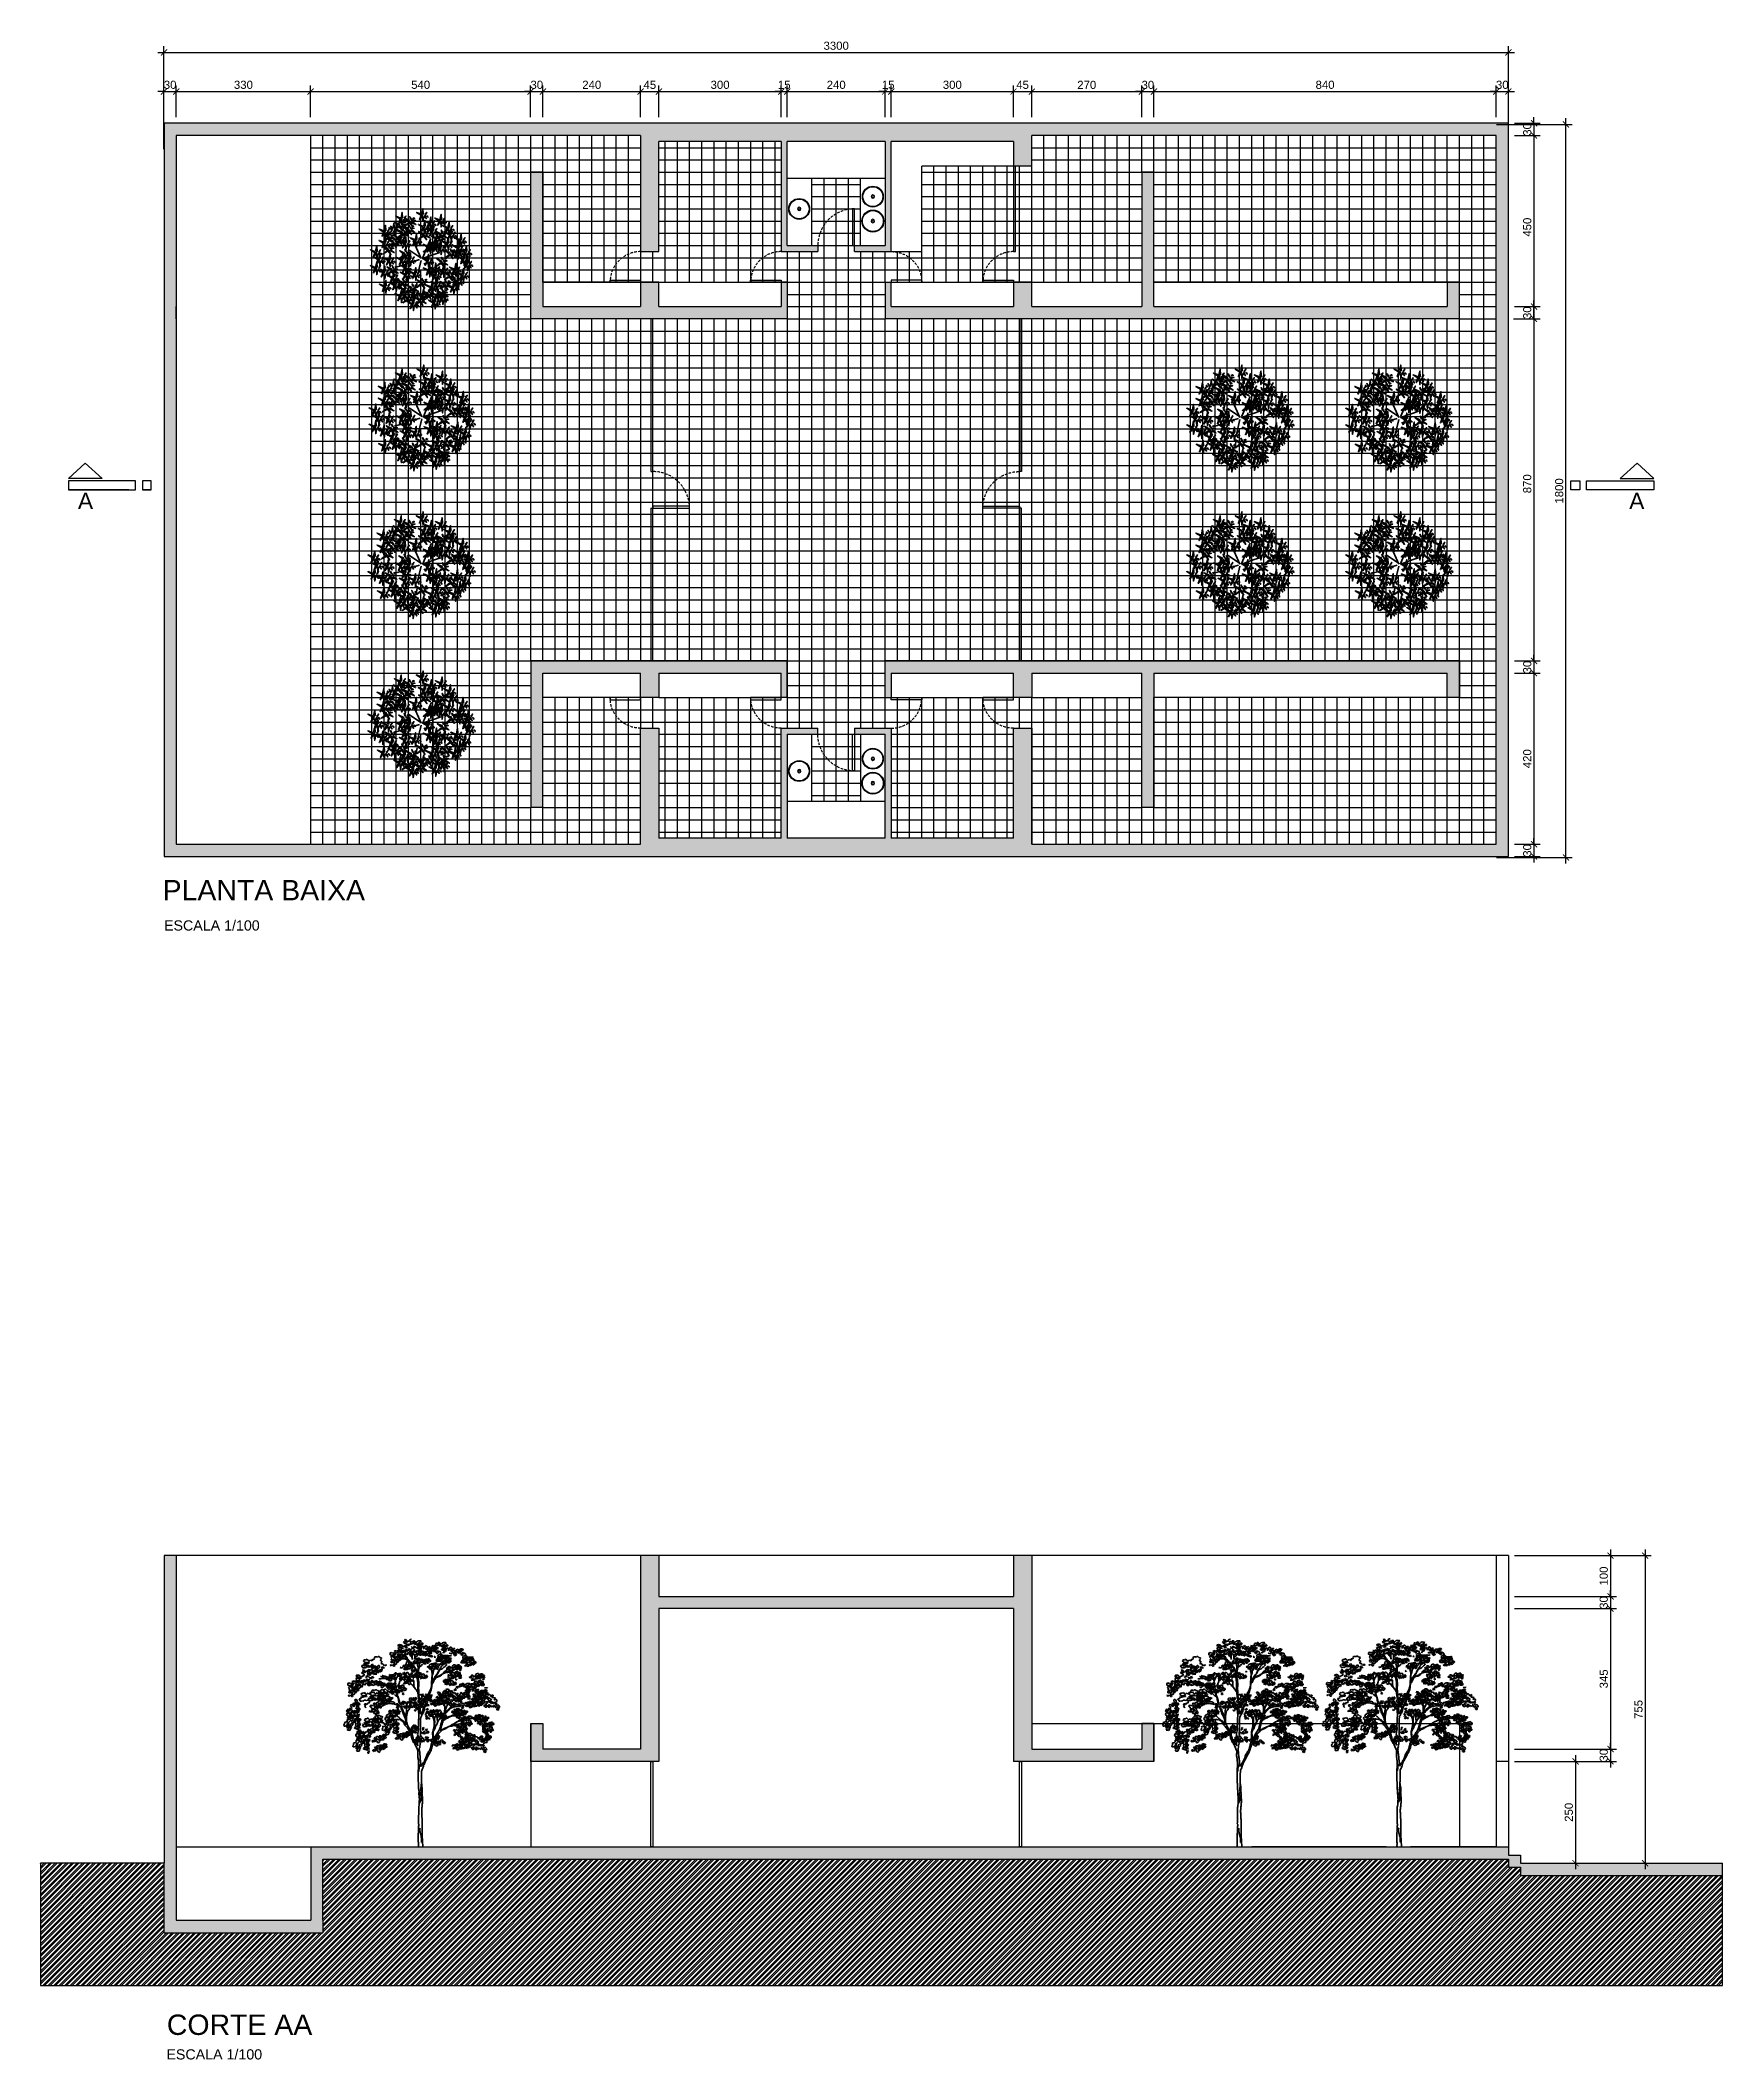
# Model space of a CAD drawing. Header units: millimetres. Extents: x 3675 to 7804, y -1257 to 3701.
import ezdxf

# ---------------------------------------------------------------- set-up
doc = ezdxf.new("R2010")
doc.units = ezdxf.units.MM
doc.linetypes.add('HIDDEN', pattern=[9.525, 6.35, -3.175])
doc.layers.add('L-shrub', color=74, linetype='Continuous', lineweight=35)
for name, color, linetype in [('L-tree', 102, 'Continuous'), ('VS - Corte', 2, 'Continuous'), ('VS - Cotas', 170, 'Continuous'), ('VS - Hachura', 252, 'Continuous'), ('VS - Parede', 6, 'Continuous'), ('VS - Projeção', 1, 'HIDDEN'), ('VS - Textos', 4, 'Continuous'), ('VS - Vista', 1, 'Continuous')]:
    doc.layers.add(name, color=color, linetype=linetype)
doc.styles.add('100 TEXTO 2.5', font='arial.ttf', dxfattribs={"height": 25})
doc.styles.add('100 TEXTO 5', font='arial.ttf', dxfattribs={"height": 50})
doc.styles.add('STYLE1', font='arial.ttf')
doc.dimstyles.new('esc1-100', dxfattribs={"dimscale": 10, "dimtxt": 2, "dimasz": 1.5, "dimexe": 1.5, "dimexo": 1.5, "dimtad": 1, "dimdec": 1, "dimzin": 9, "dimtxsty": 'STYLE1', "dimblk": 'ARCHTICK', "dimcen": 2, "dimdle": 1.5, "dimclrd": 256, "dimclre": 256, "dimclrt": 2, "dimadec": 0, "dimazin": 2, "dimtfac": 1, "dimtdec": 1, "dimtix": 1, "dimtmove": 2, "dimatfit": 0, "dimldrblk": 'BOXFILLED', "dimlwd": -1, "dimlwe": -1, "dimarcsym": 0})

msp = doc.modelspace()

# ---------------------------------------------------------------- texts
at = {"layer": 'VS - Textos'}
for s, width, gutter_width, heights, insert, char_height, attachment_point, style in [('A', 41.9352, 200, [37.11], (3804.06, 2590.06), 40, 3, '100 TEXTO 5'), ('A', 41.9352, 200, [37.11], (7574.59, 2590.06), 40, 1, '100 TEXTO 5'), ('ESCALA 1/100', 665.3839, 250, [0], (3978.14, 1540.3), 25, 1, '100 TEXTO 2.5'), ('ESCALA 1/100', 665.3839, 250, [0], (3984.07, -1231.26), 25, 1, '100 TEXTO 2.5')]:
    msp.add_mtext_dynamic_manual_height_columns(s, width=width, gutter_width=gutter_width, heights=heights, dxfattribs=dict(at, insert=insert, char_height=char_height, attachment_point=attachment_point, style=style))
at = {"layer": 'VS - Textos', "char_height": 50, "width": 516.1903, "attachment_point": 1, "style": '100 TEXTO 5'}
for s, insert in [('PLANTA BAIXA', (3974.65, 1639.44)), ('CORTE AA', (3985.13, -1145.99))]:
    msp.add_mtext(s, dxfattribs=dict(at, insert=insert))

# ---------------------------------------------------------------- blocks, each defined once
blk = doc.blocks.new('Porta 75')
at = {"layer": 'VS - Corte'}
blk.add_lwpolyline([(0, 0), (-75, 0), (-75, 5), (0, 5), (0, 0)], dxfattribs=at)
at = {"layer": 'VS - Projeção'}
blk.add_arc((0, 0), 75, 90, 180, dxfattribs=at)
blk = doc.blocks.new('Porta 90')
at = {"layer": 'VS - Corte'}
blk.add_lwpolyline([(0, 0), (0, 90), (-5, 90), (-5, 0), (0, 0)], dxfattribs=at)
at = {"layer": 'VS - Projeção'}
blk.add_arc((0, 0), 90, 90, 180, dxfattribs=at)
blk = doc.blocks.new('autumn shrub')
at = {"layer": 'L-shrub', "color": 32}
for p, q in [((11.5, 1.9), (51.9, 98)), ((-98.1, 69.2), (-107.7, 74.9)), ((0, 0), (-59.6, 40.4)), ((1.9, -3.8), (-38.5, 86.5)), ((9.6, -3.8), (71.2, 17.3)), ((11.5, -5.8), (55.8, 0)), ((71.2, 17.3), (98.1, 26.9)), ((-77, -34.6), (-127, -48)), ((-67.3, -57.6), (-80.8, -63.4)), ((-5.8, -9.6), (-38.5, -19.2)), ((1.9, -13.5), (-15.4, -86.5)), ((17.3, -26.9), (25, -40.4)), ((46.2, -69.2), (63.5, -101.8)), ((-17.3, -123), (-23.1, -155.6))]:
    blk.add_line(p, q, dxfattribs=at)
at = {"layer": 'L-shrub', "color": 40}
for points in [[(-102, 201.8), (-127, 211.4), (-102, 196), (-102, 201.8)], [(-60.7, 182.5), (-81.3, 200.8), (-57, 189.2), (-59.8, 184.2)], [(-41, 197.9), (-30.6, 200.8), (-33.9, 202.7), (-40.1, 199.6)], [(3.8, 221), (-21.2, 230.6), (3.8, 215.2), (3.8, 221)], [(5.8, 222.9), (11.5, 249.8), (13.5, 222.9), (7.7, 222.9)], [(15.4, 211.4), (28.9, 197.9), (21.2, 213.3), (17.3, 211.4)], [(46.2, 180.6), (51.9, 207.5), (53.9, 180.6), (48.1, 180.6)], [(96.2, 192.1), (71.2, 201.8), (96.2, 186.4), (96.2, 192.1)], [(98.1, 194.1), (103.9, 221), (105.8, 194.1), (100, 194.1)], [(113.5, 192.1), (123.1, 201.8), (115.4, 188.3), (113.5, 190.2)], [(-138.9, 147.8), (-153.3, 160.3), (-144.5, 145.5), (-140.8, 147.7)], [(-131.5, 152.2), (-139.3, 153.6), (-137, 174.9), (-133.4, 152)], [(-134.2, 89.3), (-137.9, 102.4), (-129.9, 89.1), (-132.6, 88.3)], [(-126.7, 139), (-101.1, 131.2), (-127.1, 144.8), (-126.7, 139)], [(-98.1, 188.3), (-90.4, 186.4), (-94.3, 165.2), (-96.2, 188.3)], [(-65.8, 139.5), (-86.4, 122.5), (-60.8, 136.7), (-65.8, 139.5)], [(-80.8, 78.8), (-75, 105.7), (-73.1, 78.8), (-78.9, 78.8)], [(-60, 179.9), (-80.7, 162.8), (-55, 177.1), (-60, 179.9)], [(-51.7, 144.9), (-33.4, 150), (-50.6, 150.8), (-50.8, 146.6)], [(-46.4, 176.6), (-41, 182.4), (-24.4, 168.7), (-45.5, 178.3)], [(11.2, 112.6), (-9.5, 95.6), (16.2, 109.8), (11.2, 112.6)], [(15.4, 161.4), (21.2, 188.3), (23.1, 161.4), (17.3, 161.4)], [(30.1, 130.6), (40.6, 133.6), (37.3, 135.5), (31.1, 132.3)], [(55.8, 138.3), (30.8, 148), (55.8, 132.6), (55.8, 138.3)], [(42.3, 174.9), (50, 174.9), (34.6, 151.8), (42.3, 172.9)], [(77, 101.8), (51.9, 111.4), (77, 96.1), (77, 101.8)], [(57.7, 140.3), (63.5, 167.2), (65.4, 140.3), (59.6, 140.3)], [(98.9, 115.3), (78.3, 133.5), (102.7, 122), (99.9, 116.9)], [(94.3, 188.3), (102, 188.3), (86.6, 165.2), (94.3, 186.4)], [(100, 178.7), (107.7, 176.8), (103.9, 155.6), (102, 178.7)], [(102.1, 109.1), (105.8, 115.8), (118.4, 91), (103.7, 108.1)], [(107.7, 182.5), (121.2, 169.1), (113.5, 184.5), (109.7, 182.5)], [(136.6, 153.7), (111.6, 163.3), (136.6, 148), (136.6, 153.7)], [(113.3, 109.4), (118.7, 115.1), (135.2, 101.4), (114.2, 111.1)], [(118.6, 130.6), (129.1, 133.6), (125.8, 135.5), (119.6, 132.3)], [(121.2, 184.5), (128.9, 176.8), (128.9, 180.6), (123.1, 184.5)], [(134.7, 76.9), (140.4, 103.8), (142.4, 76.9), (136.6, 76.9)], [(138.5, 155.6), (144.3, 182.5), (146.2, 155.6), (140.4, 155.6)], [(146.2, 117.2), (153.9, 117.2), (138.5, 94.2), (146.2, 115.3)], [(152, 107.6), (159.7, 105.7), (155.8, 84.5), (153.9, 107.6)], [(159.7, 111.4), (173.1, 98), (165.5, 113.4), (161.6, 111.4)], [(161.6, 146), (169.3, 138.3), (169.3, 142.2), (163.5, 146)], [(173.1, 113.4), (180.8, 105.7), (180.8, 109.5), (175.1, 113.4)], [(198.2, 92.2), (173.1, 101.8), (198.2, 86.5), (198.2, 92.2)], [(200.1, 94.2), (205.9, 121.1), (207.8, 94.2), (202, 94.2)], [(-140.3, 70.6), (-136.6, 77.4), (-124, 52.6), (-138.7, 69.7)], [(-76.5, 29.7), (-80.2, 42.8), (-72.2, 29.5), (-74.8, 28.8)], [(47.9, 44.1), (53.3, 49.8), (69.8, 36.1), (48.8, 45.7)], [(48.3, 52.6), (66.6, 57.8), (49.5, 58.6), (49.2, 54.3)], [(67.3, 48), (75, 40.4), (75, 44.2), (69.3, 48)], [(80.8, 88.4), (88.5, 86.5), (84.6, 65.3), (82.7, 88.4)], [(132.7, 74.9), (107.7, 84.5), (132.7, 69.2), (132.7, 74.9)], [(113.5, 51.9), (123.1, 61.5), (115.4, 48), (113.5, 50)], [(121.2, 44.2), (128.9, 36.5), (128.9, 40.4), (123.1, 44.2)], [(136.6, 61.5), (144.3, 59.6), (140.4, 38.4), (138.5, 61.5)], [(150.1, 74.9), (159.7, 84.5), (152, 71.1), (150.1, 73)], [(159.4, 13.3), (164.9, 19.1), (181.4, 5.3), (160.4, 15)], [(164.8, 34.6), (175.3, 37.5), (171.9, 39.4), (165.8, 36.3)], [(190.5, 53.8), (196.2, 80.7), (198.2, 53.8), (192.4, 53.8)], [(192.4, 38.4), (200.1, 36.5), (196.2, 15.4), (194.3, 38.4)], [(202, 78.8), (209.7, 76.9), (205.9, 55.7), (203.9, 78.8)], [(205.9, 51.9), (215.5, 61.5), (207.8, 48), (205.9, 50)], [(228.9, 17.3), (236.6, 15.4), (232.8, -5.8), (230.9, 17.3)], [(-100, -11.5), (-92.3, -11.5), (-107.7, -34.6), (-100, -13.5)], [(-77, -80.7), (-71.2, -53.8), (-69.3, -80.7), (-75, -80.7)], [(-48.1, -15.4), (-34.6, -28.8), (-42.3, -13.5), (-46.2, -15.4)], [(40.4, -59.6), (46.2, -32.7), (48.1, -59.6), (42.3, -59.6)], [(109.7, -63.4), (84.6, -53.8), (109.7, -69.2), (109.7, -63.4)], [(150.5, -79.8), (146.9, -66.7), (154.8, -80), (152.2, -80.7)], [(175.1, -71.1), (182.8, -73), (178.9, -94.2), (177, -71.1)], [(228.9, -32.7), (236.6, -32.7), (221.2, -55.7), (228.9, -34.6)], [(78.9, -128.7), (84.6, -101.8), (86.6, -128.7), (80.8, -128.7)], [(137.9, -123), (148.4, -120.1), (145, -118.2), (138.8, -121.3)], [(163.5, -146), (169.3, -119.1), (171.2, -146), (165.5, -146)], [(188.5, -130.7), (196.2, -132.6), (192.4, -153.7), (190.5, -130.7)], [(213.5, -98), (221.2, -99.9), (217.4, -121.1), (215.5, -98)]]:
    blk.add_lwpolyline(points, dxfattribs=at)
at = {"layer": 'L-shrub', "color": 22}
for points in [[(-103.9, 197.9), (-96.2, 197.9), (-111.6, 174.9), (-103.9, 196)], [(-100, 203.7), (-94.3, 230.6), (-92.3, 203.7), (-98.1, 203.7)], [(-84.6, 201.8), (-75, 211.4), (-82.7, 197.9), (-84.6, 199.8)], [(-51.5, 195), (-55.2, 208.1), (-47.2, 194.8), (-49.8, 194)], [(1.9, 217.1), (9.6, 217.1), (-5.8, 194.1), (1.9, 215.2)], [(7.7, 207.5), (15.4, 205.6), (11.5, 184.5), (9.6, 207.5)], [(21.2, 221), (30.8, 230.6), (23.1, 217.1), (21.2, 219)], [(28.9, 213.3), (36.6, 205.6), (36.6, 209.4), (30.8, 213.3)], [(-188.5, 132.6), (-180.8, 132.6), (-196.2, 109.5), (-188.5, 130.7)], [(-163.4, 99.5), (-159.6, 106.2), (-147.1, 81.4), (-161.8, 98.5)], [(-144, 137.8), (-152.9, 127.6), (-146.2, 141.5), (-144.1, 139.7)], [(-152.2, 99.8), (-146.8, 105.5), (-130.2, 91.8), (-151.3, 101.5)], [(-151.8, 108.4), (-133.5, 113.5), (-150.6, 114.3), (-150.8, 110)], [(-146.8, 121), (-136.4, 124), (-139.7, 125.9), (-145.9, 122.7)], [(-125.1, 143), (-132.8, 142.5), (-119, 166.5), (-125.2, 144.9)], [(-112, 160.7), (-132.6, 143.6), (-106.9, 157.8), (-112, 160.7)], [(-105.8, 99.9), (-130.8, 109.5), (-105.8, 94.2), (-105.8, 99.9)], [(-97.3, 122.9), (-117.9, 141.2), (-93.5, 129.6), (-96.4, 124.6)], [(-96.6, 120.3), (-117.2, 103.3), (-91.5, 117.5), (-96.6, 120.3)], [(-109.6, 157.1), (-105.8, 163.8), (-93.3, 139.1), (-107.9, 156.2)], [(-103.5, 175.8), (-107.1, 188.9), (-99.2, 175.5), (-101.8, 174.8)], [(-103.9, 101.8), (-98.1, 128.7), (-96.2, 101.8), (-102, 101.8)], [(-98.4, 157.4), (-92.9, 163.2), (-76.4, 149.4), (-97.4, 159.1)], [(-97.9, 166), (-79.6, 171.1), (-96.8, 172), (-97, 167.7)], [(-94.2, 116.8), (-90.4, 123.5), (-77.9, 98.7), (-92.5, 115.8)], [(-93, 178.7), (-82.5, 181.6), (-85.9, 183.5), (-92, 180.4)], [(-88.1, 135.4), (-91.7, 148.5), (-83.8, 135.2), (-86.4, 134.5)], [(-90.4, 192.1), (-77, 178.7), (-84.6, 194.1), (-88.5, 192.1)], [(-88.5, 99.9), (-78.9, 109.5), (-86.6, 96.1), (-88.5, 98)], [(-66.5, 142.2), (-87.1, 160.4), (-62.7, 148.9), (-65.6, 143.8)], [(-83, 117.1), (-77.5, 122.8), (-61, 109.1), (-82, 118.7)], [(-82.5, 125.7), (-64.2, 130.8), (-81.4, 131.6), (-81.6, 127.3)], [(-77.6, 138.3), (-67.1, 141.3), (-70.5, 143.1), (-76.6, 140)], [(-77, 194.1), (-69.3, 186.4), (-69.3, 190.2), (-75, 194.1)], [(-63.4, 136), (-59.6, 142.7), (-47.1, 117.9), (-61.7, 135)], [(-57.3, 154.6), (-60.9, 167.7), (-53, 154.4), (-55.6, 153.7)], [(-57.6, 176.3), (-53.8, 183), (-41.3, 158.3), (-55.9, 175.4)], [(-28.9, 92.2), (-53.9, 101.8), (-28.9, 86.5), (-28.9, 92.2)], [(-52.2, 136.3), (-46.7, 142), (-30.2, 128.3), (-51.2, 138)], [(-46.8, 157.5), (-36.3, 160.5), (-39.7, 162.4), (-45.9, 159.2)], [(-46, 185.2), (-27.6, 190.3), (-44.8, 191.2), (-45, 186.9)], [(13.5, 159.5), (-11.5, 169.1), (13.5, 153.7), (13.5, 159.5)], [(-11.5, 92.2), (-1.9, 101.8), (-9.6, 88.4), (-11.5, 90.3)], [(10.4, 115.3), (-10.2, 133.5), (14.2, 122), (11.4, 116.9)], [(11.5, 155.6), (19.2, 155.6), (3.8, 132.6), (11.5, 153.7)], [(13.6, 109.1), (17.3, 115.8), (29.9, 91), (15.2, 108.1)], [(19.7, 127.7), (16, 140.8), (24, 127.5), (21.3, 126.8)], [(44.2, 178.7), (19.2, 188.3), (44.2, 172.9), (44.2, 178.7)], [(24.8, 109.4), (30.2, 115.1), (46.7, 101.4), (25.7, 111.1)], [(25, 149.9), (38.5, 136.4), (30.8, 151.8), (26.9, 149.9)], [(25.2, 118), (43.5, 123.1), (26.4, 123.9), (26.1, 119.7)], [(30.8, 159.5), (40.4, 169.1), (32.7, 155.6), (30.8, 157.6)], [(38.5, 151.8), (46.2, 144.1), (46.2, 148), (40.4, 151.8)], [(53.9, 134.5), (61.6, 134.5), (46.2, 111.4), (53.9, 132.6)], [(48.1, 165.2), (55.8, 163.3), (51.9, 142.2), (50, 165.2)], [(55.8, 169.1), (69.3, 155.6), (61.6, 171), (57.7, 169.1)], [(59.6, 124.9), (67.3, 123), (63.5, 101.8), (61.6, 124.9)], [(61.6, 178.7), (71.2, 188.3), (63.5, 174.9), (61.6, 176.8)], [(67.3, 128.7), (80.8, 115.3), (73.1, 130.7), (69.3, 128.7)], [(75, 98), (82.7, 98), (67.3, 74.9), (75, 96.1)], [(69.3, 171), (77, 163.3), (77, 167.2), (71.2, 171)], [(73.1, 138.3), (82.7, 148), (75, 134.5), (73.1, 136.4)], [(75, 71.1), (80.8, 98), (82.7, 71.1), (77, 71.1)], [(78.9, 103.8), (84.6, 130.7), (86.6, 103.8), (80.8, 103.8)], [(99.7, 112.6), (79, 95.6), (104.7, 109.8), (99.7, 112.6)], [(80.8, 130.7), (88.5, 123), (88.5, 126.8), (82.7, 130.7)], [(94.3, 101.8), (103.9, 111.4), (96.2, 98), (94.3, 99.9)], [(108.2, 127.7), (104.5, 140.8), (112.5, 127.5), (109.8, 126.8)], [(113.7, 118), (132, 123.1), (114.9, 123.9), (114.6, 119.7)], [(148.1, 121.1), (123.1, 130.7), (148.1, 115.3), (148.1, 121.1)], [(134.7, 149.9), (142.4, 149.9), (127, 126.8), (134.7, 148)], [(140.4, 140.3), (148.1, 138.3), (144.3, 117.2), (142.4, 140.3)], [(148.1, 144.1), (161.6, 130.7), (153.9, 146), (150.1, 144.1)], [(150.1, 123), (155.8, 149.9), (157.8, 123), (152, 123)], [(153.9, 153.7), (163.5, 163.3), (155.8, 149.9), (153.9, 151.8)], [(165.5, 121.1), (175.1, 130.7), (167.4, 117.2), (165.5, 119.1)], [(215.5, 92.2), (225.1, 101.8), (217.4, 88.4), (215.5, 90.3)], [(-175.1, 69.2), (-161.6, 55.7), (-169.3, 71.1), (-173.1, 69.2)], [(-143.5, 76.8), (-164.1, 95.1), (-139.7, 83.5), (-142.5, 78.5)], [(-142.7, 74.2), (-163.4, 57.1), (-137.7, 71.4), (-142.7, 74.2)], [(-161.6, -7.7), (-155.8, 19.2), (-153.9, -7.7), (-159.7, -7.7)], [(-156.1, 34.4), (-150.6, 40.2), (-134.1, 26.5), (-155.1, 36.1)], [(-155.6, 43), (-137.3, 48.2), (-154.5, 49), (-154.7, 44.7)], [(-150.7, 55.7), (-140.2, 58.6), (-143.6, 60.5), (-149.7, 57.4)], [(-146.2, -9.6), (-136.6, 0), (-144.3, -13.5), (-146.2, -11.5)], [(-129.1, 71), (-123.7, 76.7), (-107.2, 63), (-128.2, 72.6)], [(-123.8, 92.2), (-113.3, 95.1), (-116.6, 97), (-122.8, 93.9)], [(-107.7, 96.1), (-100, 96.1), (-115.4, 73), (-107.7, 94.2)], [(-85, 14.6), (-105.7, -2.4), (-80, 11.8), (-85, 14.6)], [(-102, 86.5), (-94.3, 84.5), (-98.1, 63.4), (-100, 86.5)], [(-96.2, -5.8), (-90.4, 21.1), (-88.5, -5.8), (-94.3, -5.8)], [(-94.3, 90.3), (-80.8, 76.9), (-88.5, 92.2), (-92.3, 90.3)], [(-84.6, 73), (-77, 73), (-92.3, 50), (-84.6, 71.1)], [(-59.6, -5.8), (-84.6, 3.8), (-59.6, -11.5), (-59.6, -5.8)], [(-82.6, 11.1), (-78.8, 17.8), (-66.3, -6.9), (-81, 10.1)], [(-80.8, 92.2), (-73.1, 84.5), (-73.1, 88.4), (-78.9, 92.2)], [(-80.8, -7.7), (-71.2, 1.9), (-78.9, -11.5), (-80.8, -9.6)], [(-78.9, 63.4), (-71.2, 61.5), (-75, 40.4), (-77, 63.4)], [(-71.4, 11.4), (-66, 17.1), (-49.4, 3.4), (-70.5, 13.1)], [(-71.2, 67.3), (-57.7, 53.8), (-65.4, 69.2), (-69.3, 67.3)], [(-71, 20), (-52.7, 25.1), (-69.8, 26), (-70, 21.7)], [(-66, 32.7), (-55.6, 35.6), (-58.9, 37.5), (-65.1, 34.3)], [(-65.4, 76.9), (-55.8, 86.5), (-63.5, 73), (-65.4, 74.9)], [(-57.7, 69.2), (-50, 61.5), (-50, 65.3), (-55.8, 69.2)], [(-57.7, -3.8), (-51.9, 23.1), (-50, -3.8), (-55.8, -3.8)], [(-42.3, -5.8), (-32.7, 3.8), (-40.4, -9.6), (-42.3, -7.7)], [(-30.8, 88.4), (-23.1, 88.4), (-38.5, 65.3), (-30.8, 86.5)], [(-25, 78.8), (-17.3, 76.9), (-21.2, 55.7), (-23.1, 78.8)], [(-17.3, 82.6), (-3.8, 69.2), (-11.5, 84.5), (-15.4, 82.6)], [(33.5, 49.9), (12.9, 68.2), (37.3, 56.6), (34.5, 51.6)], [(34.3, 47.3), (13.6, 30.2), (39.3, 44.5), (34.3, 47.3)], [(42.3, 55.7), (17.3, 65.3), (42.3, 50), (42.3, 55.7)], [(40.4, 51.9), (48.1, 51.9), (32.7, 28.8), (40.4, 50)], [(34.6, -9.6), (40.4, 17.3), (42.3, -9.6), (36.6, -9.6)], [(36.7, 43.7), (40.4, 50.4), (53, 25.7), (38.3, 42.8)], [(42.8, 62.4), (39.1, 75.5), (47.1, 62.2), (44.4, 61.4)], [(44.2, 57.6), (50, 84.5), (51.9, 57.6), (46.2, 57.6)], [(46.2, 42.3), (53.9, 40.4), (50, 19.2), (48.1, 42.3)], [(73.1, 69.2), (48.1, 78.8), (73.1, 63.4), (73.1, 69.2)], [(53.9, 46.1), (67.3, 32.7), (59.6, 48), (55.8, 46.1)], [(59.6, 55.7), (69.3, 65.3), (61.6, 51.9), (59.6, 53.8)], [(71.2, 65.3), (78.9, 65.3), (63.5, 42.3), (71.2, 63.4)], [(96.2, 51.9), (71.2, 61.5), (96.2, 46.1), (96.2, 51.9)], [(77, 55.7), (84.6, 53.8), (80.8, 32.7), (78.9, 55.7)], [(84.6, 59.6), (98.1, 46.1), (90.4, 61.5), (86.6, 59.6)], [(94.3, 48), (102, 48), (86.6, 25), (94.3, 46.1)], [(88.5, 92.2), (102, 78.8), (94.3, 94.2), (90.4, 92.2)], [(90.4, 69.2), (100, 78.8), (92.3, 65.3), (90.4, 67.3)], [(98.1, 53.8), (103.9, 80.7), (105.8, 53.8), (100, 53.8)], [(98.1, 61.5), (105.8, 53.8), (105.8, 57.6), (100, 61.5)], [(100, 38.4), (107.7, 36.5), (103.9, 15.4), (102, 38.4)], [(102, 94.2), (109.7, 86.5), (109.7, 90.3), (103.9, 94.2)], [(110.1, -10.6), (106.5, 2.5), (114.4, -10.8), (111.8, -11.6)], [(107.7, 42.3), (121.2, 28.8), (113.5, 44.2), (109.7, 42.3)], [(130.8, 71.1), (138.5, 71.1), (123.1, 48), (130.8, 69.2)], [(145.1, 19.2), (124.5, 37.4), (148.9, 25.9), (146.1, 20.9)], [(145.8, 16.6), (125.2, -0.5), (150.9, 13.7), (145.8, 16.6)], [(144.3, 65.3), (157.8, 51.9), (150.1, 67.3), (146.2, 65.3)], [(148.2, 13), (152, 19.7), (164.5, -5), (149.9, 12.1)], [(154.3, 31.6), (150.7, 44.7), (158.6, 31.4), (156, 30.7)], [(157.8, 67.3), (165.5, 59.6), (165.5, 63.4), (159.7, 67.3)], [(182.8, 28.8), (157.8, 38.4), (182.8, 23.1), (182.8, 28.8)], [(159.9, 21.9), (178.2, 27), (161, 27.9), (160.8, 23.6)], [(188.5, 51.9), (163.5, 61.5), (188.5, 46.1), (188.5, 51.9)], [(180.8, 25), (188.5, 25), (173.1, 1.9), (180.8, 23.1)], [(186.6, 48), (194.3, 48), (178.9, 25), (186.6, 46.1)], [(184.7, 30.7), (190.5, 57.6), (192.4, 30.7), (186.6, 30.7)], [(186.6, 15.4), (194.3, 13.5), (190.5, -7.7), (188.5, 15.4)], [(196.2, 88.4), (203.9, 88.4), (188.5, 65.3), (196.2, 86.5)], [(213.5, -3.8), (188.5, 5.8), (213.5, -9.6), (213.5, -3.8)], [(194.3, 19.2), (207.8, 5.8), (200.1, 21.1), (196.2, 19.2)], [(200.1, 42.3), (213.5, 28.8), (205.9, 44.2), (202, 42.3)], [(225.1, 30.7), (200.1, 40.4), (225.1, 25), (225.1, 30.7)], [(200.1, 28.8), (209.7, 38.4), (202, 25), (200.1, 26.9)], [(207.8, 21.1), (215.5, 13.5), (215.5, 17.3), (209.7, 21.1)], [(209.7, 82.6), (223.2, 69.2), (215.5, 84.5), (211.6, 82.6)], [(213.5, 44.2), (221.2, 36.5), (221.2, 40.4), (215.5, 44.2)], [(223.2, 26.9), (230.9, 26.9), (215.5, 3.8), (223.2, 25)], [(215.5, -1.9), (221.2, 25), (223.2, -1.9), (217.4, -1.9)], [(223.2, 84.5), (230.9, 76.9), (230.9, 80.7), (225.1, 84.5)], [(227, 32.7), (232.8, 59.6), (234.7, 32.7), (228.9, 32.7)], [(230.9, -3.8), (240.5, 5.8), (232.8, -7.7), (230.9, -5.8)], [(232.8, -26.9), (238.6, 0), (240.5, -26.9), (234.7, -26.9)], [(236.6, 21.1), (250.1, 7.7), (242.4, 23.1), (238.6, 21.1)], [(242.4, 30.7), (252, 40.4), (244.3, 26.9), (242.4, 28.8)], [(250.1, 23.1), (257.8, 15.4), (257.8, 19.2), (252, 23.1)], [(-148, -71.5), (-144.3, -64.8), (-131.7, -89.6), (-146.4, -72.5)], [(-138.5, -17.3), (-130.8, -25), (-130.8, -21.1), (-136.6, -17.3)], [(-80.8, -46.1), (-105.8, -36.5), (-80.8, -51.9), (-80.8, -46.1)], [(-78.9, -82.6), (-103.9, -73), (-78.9, -88.4), (-78.9, -82.6)], [(-94.3, -21.1), (-86.6, -23.1), (-90.4, -44.2), (-92.3, -21.1)], [(-82.7, -50), (-75, -50), (-90.4, -73), (-82.7, -51.9)], [(-80.8, -86.5), (-73.1, -86.5), (-88.5, -109.5), (-80.8, -88.4)], [(-78.9, -44.2), (-73.1, -17.3), (-71.2, -44.2), (-77, -44.2)], [(-77, -59.6), (-69.3, -61.5), (-73.1, -82.6), (-75, -59.6)], [(-75, -96.1), (-67.3, -98), (-71.2, -119.1), (-73.1, -96.1)], [(-73.1, -15.4), (-65.4, -23.1), (-65.4, -19.2), (-71.2, -15.4)], [(-61.6, -9.6), (-53.9, -9.6), (-69.3, -32.7), (-61.6, -11.5)], [(-69.3, -55.7), (-55.8, -69.2), (-63.5, -53.8), (-67.3, -55.7)], [(-67.3, -92.2), (-53.9, -105.7), (-61.6, -90.3), (-65.4, -92.2)], [(-63.5, -46.1), (-53.9, -36.5), (-61.6, -50), (-63.5, -48)], [(-61.6, -82.6), (-51.9, -73), (-59.6, -86.5), (-61.6, -84.5)], [(-55.8, -19.2), (-48.1, -21.1), (-51.9, -42.3), (-53.9, -19.2)], [(-55.8, -53.8), (-48.1, -61.5), (-48.1, -57.6), (-53.9, -53.8)], [(-53.9, -90.3), (-46.2, -98), (-46.2, -94.2), (-51.9, -90.3)], [(-34.6, -82.6), (-26.9, -82.6), (-42.3, -105.7), (-34.6, -84.5)], [(-34.6, -13.5), (-26.9, -21.1), (-26.9, -17.3), (-32.7, -13.5)], [(-30.8, -76.9), (-25, -50), (-23.1, -76.9), (-28.9, -76.9)], [(-28.9, -92.2), (-21.2, -94.2), (-25, -115.3), (-26.9, -92.2)], [(-15.4, -78.8), (-5.8, -69.2), (-13.5, -82.6), (-15.4, -80.7)], [(-7.7, -86.5), (0, -94.2), (0, -90.3), (-5.8, -86.5)], [(30.8, -15.4), (38.5, -15.4), (23.1, -38.4), (30.8, -17.3)], [(36.6, -65.3), (44.2, -65.3), (28.9, -88.4), (36.6, -67.3)], [(36.6, -25), (44.2, -26.9), (40.4, -48), (38.5, -25)], [(42.3, -74.9), (50, -76.9), (46.2, -98), (44.2, -74.9)], [(44.2, -21.1), (57.7, -34.6), (50, -19.2), (46.2, -21.1)], [(69.3, -55.7), (44.2, -46.1), (69.3, -61.5), (69.3, -55.7)], [(69.3, -86.5), (44.2, -76.9), (69.3, -92.2), (69.3, -86.5)], [(50, -11.5), (59.6, -1.9), (51.9, -15.4), (50, -13.5)], [(50, -71.1), (63.5, -84.5), (55.8, -69.2), (51.9, -71.1)], [(55.8, -61.5), (65.4, -51.9), (57.7, -65.3), (55.8, -63.4)], [(57.7, -19.2), (65.4, -26.9), (65.4, -23.1), (59.6, -19.2)], [(67.3, -59.6), (75, -59.6), (59.6, -82.6), (67.3, -61.5)], [(67.3, -90.3), (75, -90.3), (59.6, -113.4), (67.3, -92.2)], [(63.5, -69.2), (71.2, -76.9), (71.2, -73), (65.4, -69.2)], [(71.2, -53.8), (77, -26.9), (78.9, -53.8), (73.1, -53.8)], [(73.1, -69.2), (80.8, -71.1), (77, -92.2), (75, -69.2)], [(80.8, -65.3), (94.3, -78.8), (86.6, -63.4), (82.7, -65.3)], [(80.8, -96.1), (94.3, -109.5), (86.6, -94.2), (82.7, -96.1)], [(101.6, -25.7), (80.9, -42.8), (106.6, -28.5), (101.6, -25.7)], [(86.6, -55.7), (96.2, -46.1), (88.5, -59.6), (86.6, -57.6)], [(86.6, -86.5), (96.2, -76.9), (88.5, -90.3), (86.6, -88.4)], [(94.3, -63.4), (102, -71.1), (102, -67.3), (96.2, -63.4)], [(94.3, -94.2), (102, -101.8), (102, -98), (96.2, -94.2)], [(107.7, -67.3), (115.4, -67.3), (100, -90.3), (107.7, -69.2)], [(104, -29.3), (107.8, -22.6), (120.3, -47.3), (105.7, -30.2)], [(111.6, -61.5), (117.4, -34.6), (119.3, -61.5), (113.5, -61.5)], [(115.2, -29), (120.6, -23.2), (137.2, -36.9), (116.1, -27.3)], [(115.6, -20.4), (134, -15.2), (116.8, -14.4), (116.6, -18.7)], [(120.6, -7.7), (131, -4.8), (127.7, -2.9), (121.5, -6)], [(141.3, -92.3), (120.7, -74), (145, -85.6), (142.2, -90.6)], [(121.2, -73), (134.7, -86.5), (127, -71.1), (123.1, -73)], [(142, -94.9), (121.3, -111.9), (147, -97.7), (142, -94.9)], [(127, -63.4), (136.6, -53.8), (128.9, -67.3), (127, -65.3)], [(134.7, -71.1), (142.4, -78.8), (142.4, -74.9), (136.6, -71.1)], [(171.2, -57.6), (146.2, -48), (171.2, -63.4), (171.2, -57.6)], [(155.6, -98.1), (161, -92.4), (177.6, -106.1), (156.5, -96.5)], [(156, -89.5), (174.4, -84.4), (157.2, -83.6), (157, -87.9)], [(161, -76.9), (171.4, -73.9), (168.1, -72.1), (161.9, -75.2)], [(169.3, -61.5), (177, -61.5), (161.6, -84.5), (169.3, -63.4)], [(173.1, -55.7), (178.9, -28.8), (180.8, -55.7), (175.1, -55.7)], [(182.8, -67.3), (196.2, -80.7), (188.5, -65.3), (184.7, -67.3)], [(209.7, -84.5), (184.7, -74.9), (209.7, -90.3), (209.7, -84.5)], [(186.6, -115.3), (192.4, -88.4), (194.3, -115.3), (188.5, -115.3)], [(188.5, -57.6), (198.2, -48), (190.5, -61.5), (188.5, -59.6)], [(196.2, -65.3), (203.9, -73), (203.9, -69.2), (198.2, -65.3)], [(207.8, -88.4), (215.5, -88.4), (200.1, -111.4), (207.8, -90.3)], [(211.6, -7.7), (219.3, -7.7), (203.9, -30.7), (211.6, -9.6)], [(230.9, -28.8), (205.9, -19.2), (230.9, -34.6), (230.9, -28.8)], [(211.6, -82.6), (217.4, -55.7), (219.3, -82.6), (213.5, -82.6)], [(217.4, -17.3), (225.1, -19.2), (221.2, -40.4), (219.3, -17.3)], [(221.2, -94.2), (234.7, -107.6), (227, -92.2), (223.2, -94.2)], [(225.1, -13.5), (238.6, -26.9), (230.9, -11.5), (227, -13.5)], [(227, -84.5), (236.6, -74.9), (228.9, -88.4), (227, -86.5)], [(234.7, -42.3), (242.4, -44.2), (238.6, -65.3), (236.6, -42.3)], [(234.7, -92.2), (242.4, -99.9), (242.4, -96.1), (236.6, -92.2)], [(238.6, -11.5), (246.3, -19.2), (246.3, -15.4), (240.5, -11.5)], [(242.4, -38.4), (255.9, -51.9), (248.2, -36.5), (244.3, -38.4)], [(248.2, -28.8), (257.8, -19.2), (250.1, -32.7), (248.2, -30.7)], [(255.9, -36.5), (263.6, -44.2), (263.6, -40.4), (257.8, -36.5)], [(-140.4, -111.4), (-132.7, -113.4), (-136.6, -134.5), (-138.5, -111.4)], [(-103.9, -190.2), (-98.1, -163.3), (-96.2, -190.2), (-102, -190.2)], [(-83, -136.6), (-77.5, -130.8), (-61, -144.5), (-82, -134.9)], [(-82.5, -128), (-64.2, -122.9), (-81.4, -122), (-81.6, -126.3)], [(-77.6, -115.3), (-67.1, -112.4), (-70.5, -110.5), (-76.6, -113.6)], [(-46.1, -163.8), (-42.3, -157.1), (-29.8, -181.8), (-44.4, -164.7)], [(0.8, -130.7), (-19.8, -112.4), (4.6, -124), (1.8, -129)], [(3.9, -136.9), (7.7, -130.2), (20.3, -154.9), (5.6, -137.8)], [(33.5, -188.3), (12.9, -170.1), (37.3, -181.6), (34.5, -186.7)], [(15.2, -136.6), (20.6, -130.8), (37.1, -144.5), (16.1, -134.9)], [(15.6, -128), (33.9, -122.9), (16.7, -122), (16.5, -126.3)], [(20.5, -115.3), (31, -112.4), (27.7, -110.5), (21.5, -113.6)], [(53.9, -146), (59.6, -119.1), (61.6, -146), (55.8, -146)], [(75, -134.5), (82.7, -134.5), (67.3, -157.6), (75, -136.4)], [(69.3, -148), (78.9, -138.3), (71.2, -151.8), (69.3, -149.9)], [(73.1, -99.9), (80.8, -101.8), (77, -123), (75, -99.9)], [(77, -155.6), (84.6, -163.3), (84.6, -159.5), (78.9, -155.6)], [(80.8, -144.1), (88.5, -146), (84.6, -167.2), (82.7, -144.1)], [(102.8, -184.5), (82.2, -166.2), (106.6, -177.8), (103.7, -182.8)], [(88.5, -140.3), (102, -153.7), (94.3, -138.3), (90.4, -140.3)], [(94.3, -130.7), (103.9, -121.1), (96.2, -134.5), (94.3, -132.6)], [(118.2, -138.4), (97.6, -120.1), (122, -131.7), (119.1, -136.7)], [(118.9, -141), (98.2, -158.1), (123.9, -143.8), (118.9, -141)], [(102, -138.3), (109.7, -146), (109.7, -142.2), (103.9, -138.3)], [(127.4, -125.9), (123.8, -112.8), (131.7, -126.1), (129.1, -126.9)], [(132.9, -135.7), (151.3, -130.5), (134.1, -129.7), (133.9, -134)], [(184.7, -117.2), (159.7, -107.6), (184.7, -123), (184.7, -117.2)], [(182.8, -121.1), (190.5, -121.1), (175.1, -144.1), (182.8, -123)], [(196.2, -126.8), (209.7, -140.3), (202, -124.9), (198.2, -126.8)], [(202, -117.2), (211.6, -107.6), (203.9, -121.1), (202, -119.1)], [(209.7, -124.9), (217.4, -132.6), (217.4, -128.7), (211.6, -124.9)], [(-8.1, -221.7), (-28.7, -238.8), (-3.1, -224.5), (-8.1, -221.7)], [(65.4, -224.8), (40.4, -215.2), (65.4, -230.6), (65.4, -224.8)], [(103.9, -205.6), (111.6, -205.6), (96.2, -228.7), (103.9, -207.5)]]:
    blk.add_lwpolyline(points, dxfattribs=at)
at = {"layer": 'L-shrub', "color": 16}
for points in [[(-186.6, 136.4), (-211.6, 146), (-186.6, 130.7), (-186.6, 136.4)], [(-166.6, 105.7), (-187.2, 123.9), (-162.8, 112.4), (-165.6, 107.3)], [(-165.8, 103), (-186.5, 86), (-160.8, 100.2), (-165.8, 103)], [(-184.7, 138.3), (-178.9, 165.2), (-177, 138.3), (-182.8, 138.3)], [(-184.7, 80.7), (-178.9, 107.6), (-177, 80.7), (-182.8, 80.7)], [(-182.8, 123), (-175.1, 121.1), (-178.9, 99.9), (-180.8, 123)], [(-175.1, 126.8), (-161.6, 113.4), (-169.3, 128.7), (-173.1, 126.8)], [(-169.3, 136.4), (-159.7, 146), (-167.4, 132.6), (-169.3, 134.5)], [(-161.6, 128.7), (-153.9, 121.1), (-153.9, 124.9), (-159.7, 128.7)], [(-157.3, 118.1), (-161, 131.2), (-153, 117.9), (-155.6, 117.2)], [(-152.2, 144.9), (-160.4, 152.1), (-160.2, 148.2), (-154.1, 144.8)], [(-128.5, 137), (-132.4, 109.7), (-136.2, 136.4), (-130.4, 136.8)], [(-112.7, 163.3), (-133.3, 181.5), (-108.9, 170), (-111.7, 165)], [(-26.9, 94.2), (-21.2, 121.1), (-19.2, 94.2), (-25, 94.2)], [(17.3, 146), (25, 144.1), (21.2, 123), (19.2, 146)], [(-230.9, 30.7), (-255.9, 40.4), (-230.9, 25), (-230.9, 30.7)], [(-232.8, 26.9), (-225.1, 26.9), (-240.5, 3.8), (-232.8, 25)], [(-215.5, -5.8), (-240.5, 3.8), (-215.5, -11.5), (-215.5, -5.8)], [(-228.9, 32.7), (-223.2, 59.6), (-221.2, 32.7), (-227, 32.7)], [(-227, 17.3), (-219.3, 15.4), (-223.2, -5.8), (-225.1, 17.3)], [(-219.3, 21.1), (-205.9, 7.7), (-213.5, 23.1), (-217.4, 21.1)], [(-213.5, 30.7), (-203.9, 40.4), (-211.6, 26.9), (-213.5, 28.8)], [(-213.5, -3.8), (-207.8, 23.1), (-205.9, -3.8), (-211.6, -3.8)], [(-186.6, 78.8), (-211.6, 88.4), (-186.6, 73), (-186.6, 78.8)], [(-205.9, 23.1), (-198.2, 15.4), (-198.2, 19.2), (-203.9, 23.1)], [(-198.2, -5.8), (-188.5, 3.8), (-196.2, -9.6), (-198.2, -7.7)], [(-188.5, 74.9), (-180.8, 74.9), (-196.2, 51.9), (-188.5, 73)], [(-170.4, 40.3), (-191, 58.6), (-166.6, 47), (-169.5, 42)], [(-169.7, 37.7), (-190.3, 20.6), (-164.7, 34.9), (-169.7, 37.7)], [(-163.5, -9.6), (-188.5, 0), (-163.5, -15.4), (-163.5, -9.6)], [(-182.8, 65.3), (-175.1, 63.4), (-178.9, 42.3), (-180.8, 65.3)], [(-169.3, 78.8), (-159.7, 88.4), (-167.4, 74.9), (-169.3, 76.9)], [(-167.3, 34.1), (-163.5, 40.8), (-151, 16.1), (-165.6, 33.2)], [(-161.2, 52.8), (-164.8, 65.9), (-156.9, 52.6), (-159.5, 51.8)], [(-161.6, 71.1), (-153.9, 63.4), (-153.9, 67.3), (-159.7, 71.1)], [(-128.7, 79.5), (-110.4, 84.7), (-127.5, 85.5), (-127.8, 81.2)], [(-98.1, -7.7), (-123.1, 1.9), (-98.1, -13.5), (-98.1, -7.7)], [(-82.7, 76.9), (-107.7, 86.5), (-82.7, 71.1), (-82.7, 76.9)], [(-85.8, 17.3), (-106.4, 35.5), (-82, 24), (-84.8, 18.9)], [(-3.8, 84.5), (3.8, 76.9), (3.8, 80.7), (-1.9, 84.5)], [(53.2, 65.3), (63.7, 68.2), (60.4, 70.1), (54.2, 67)], [(-230.9, -50), (-255.9, -40.4), (-230.9, -55.7), (-230.9, -50)], [(-232.8, -53.8), (-225.1, -53.8), (-240.5, -76.9), (-232.8, -55.7)], [(-228.9, -48), (-223.2, -21.1), (-221.2, -48), (-227, -48)], [(-227, -63.4), (-219.3, -65.3), (-223.2, -86.5), (-225.1, -63.4)], [(-217.4, -9.6), (-209.7, -9.6), (-225.1, -32.7), (-217.4, -11.5)], [(-219.3, -59.6), (-205.9, -73), (-213.5, -57.6), (-217.4, -59.6)], [(-190.5, -71.1), (-215.5, -61.5), (-190.5, -76.9), (-190.5, -71.1)], [(-213.5, -50), (-203.9, -40.4), (-211.6, -53.8), (-213.5, -51.9)], [(-211.6, -19.2), (-203.9, -21.1), (-207.8, -42.3), (-209.7, -19.2)], [(-205.9, -57.6), (-198.2, -65.3), (-198.2, -61.5), (-203.9, -57.6)], [(-203.9, -15.4), (-190.5, -28.8), (-198.2, -13.5), (-202, -15.4)], [(-192.4, -74.9), (-184.7, -74.9), (-200.1, -98), (-192.4, -76.9)], [(-190.5, -13.5), (-182.8, -21.1), (-182.8, -17.3), (-188.5, -13.5)], [(-188.5, -69.2), (-182.8, -42.3), (-180.8, -69.2), (-186.6, -69.2)], [(-186.6, -84.5), (-178.9, -86.5), (-182.8, -107.6), (-184.7, -84.5)], [(-178.9, -80.7), (-165.5, -94.2), (-173.1, -78.8), (-177, -80.7)], [(-165.5, -13.5), (-157.8, -13.5), (-173.1, -36.5), (-165.5, -15.4)], [(-173.1, -71.1), (-163.5, -61.5), (-171.2, -74.9), (-173.1, -73)], [(-151.2, -65.4), (-171.8, -47.1), (-147.4, -58.7), (-150.2, -63.7)], [(-150.4, -68), (-171.1, -85), (-145.4, -70.8), (-150.4, -68)], [(-144.3, -98), (-169.3, -88.4), (-144.3, -103.8), (-144.3, -98)], [(-165.5, -78.8), (-157.8, -86.5), (-157.8, -82.6), (-163.5, -78.8)], [(-159.7, -23.1), (-152, -25), (-155.8, -46.1), (-157.8, -23.1)], [(-152, -19.2), (-138.5, -32.7), (-146.2, -17.3), (-150.1, -19.2)], [(-141.9, -52.9), (-145.6, -39.8), (-137.6, -53.1), (-140.3, -53.8)], [(-142.4, -96.1), (-136.6, -69.2), (-134.7, -96.1), (-140.4, -96.1)], [(-136.8, -71.2), (-131.4, -65.5), (-114.9, -79.2), (-135.9, -69.6)], [(-136.4, -62.6), (-118.1, -57.5), (-135.2, -56.7), (-135.5, -61)], [(-131.5, -50), (-121, -47), (-124.3, -45.2), (-130.5, -48.3)], [(-127, -98), (-117.4, -88.4), (-125.1, -101.8), (-127, -99.9)], [(-86.6, -17.3), (-73.1, -30.7), (-80.8, -15.4), (-84.6, -17.3)], [(-32.7, -78.8), (-57.7, -69.2), (-32.7, -84.5), (-32.7, -78.8)], [(-21.2, -88.4), (-7.7, -101.8), (-15.4, -86.5), (-19.2, -88.4)], [(32.7, -11.5), (7.7, -1.9), (32.7, -17.3), (32.7, -11.5)], [(38.5, -61.5), (13.5, -51.9), (38.5, -67.3), (38.5, -61.5)], [(71.2, -84.5), (77, -57.6), (78.9, -84.5), (73.1, -84.5)], [(100.9, -23.1), (80.3, -4.8), (104.6, -16.4), (101.8, -21.4)], [(113.5, -76.9), (121.2, -78.8), (117.4, -99.9), (115.4, -76.9)], [(144.4, -98.4), (148.2, -91.7), (160.7, -116.5), (146.1, -99.4)], [(-184.7, -144.1), (-209.7, -134.5), (-184.7, -149.9), (-184.7, -144.1)], [(-186.6, -148), (-178.9, -148), (-194.3, -171), (-186.6, -149.9)], [(-182.8, -142.2), (-177, -115.3), (-175.1, -142.2), (-180.8, -142.2)], [(-180.8, -157.6), (-173.1, -159.5), (-177, -180.6), (-178.9, -157.6)], [(-173.1, -153.7), (-159.7, -167.2), (-167.4, -151.8), (-171.2, -153.7)], [(-167.4, -144.1), (-157.8, -134.5), (-165.5, -148), (-167.4, -146)], [(-159.7, -151.8), (-152, -159.5), (-152, -155.6), (-157.8, -151.8)], [(-132.7, -136.4), (-157.8, -126.8), (-132.7, -142.2), (-132.7, -136.4)], [(-146.2, -101.8), (-138.5, -101.8), (-153.9, -124.9), (-146.2, -103.8)], [(-134.7, -140.3), (-127, -140.3), (-142.4, -163.3), (-134.7, -142.2)], [(-132.7, -107.6), (-119.3, -121.1), (-127, -105.7), (-130.8, -107.6)], [(-130.8, -134.5), (-125.1, -107.6), (-123.1, -134.5), (-128.9, -134.5)], [(-105.8, -192.1), (-130.8, -182.5), (-105.8, -197.9), (-105.8, -192.1)], [(-128.9, -149.9), (-121.2, -151.8), (-125.1, -172.9), (-127, -149.9)], [(-121.2, -146), (-107.7, -159.5), (-115.4, -144.1), (-119.3, -146)], [(-119.3, -105.7), (-111.6, -113.4), (-111.6, -109.5), (-117.4, -105.7)], [(-97.3, -130.7), (-117.9, -112.4), (-93.5, -124), (-96.4, -129)], [(-96.6, -133.3), (-117.2, -150.4), (-91.5, -136.1), (-96.6, -133.3)], [(-115.4, -136.4), (-105.8, -126.8), (-113.5, -140.3), (-115.4, -138.3)], [(-84.6, -159.5), (-109.7, -149.9), (-84.6, -165.2), (-84.6, -159.5)], [(-107.7, -144.1), (-100, -151.8), (-100, -148), (-105.8, -144.1)], [(-86.6, -163.3), (-78.9, -163.3), (-94.3, -186.4), (-86.6, -165.2)], [(-94.2, -136.9), (-90.4, -130.2), (-77.9, -154.9), (-92.5, -137.8)], [(-88.1, -118.2), (-91.7, -105.1), (-83.8, -118.4), (-86.4, -119.2)], [(-70.4, -209.5), (-91, -191.2), (-66.6, -202.8), (-69.4, -207.8)], [(-88.5, -192.1), (-78.9, -182.5), (-86.6, -196), (-88.5, -194.1)], [(-82.7, -157.6), (-77, -130.7), (-75, -157.6), (-80.8, -157.6)], [(-80.8, -172.9), (-73.1, -174.9), (-77, -196), (-78.9, -172.9)], [(-73.1, -169.1), (-59.6, -182.5), (-67.3, -167.2), (-71.2, -169.1)], [(-49.2, -157.6), (-69.8, -139.3), (-45.4, -150.9), (-48.3, -155.9)], [(-48.5, -160.2), (-69.1, -177.3), (-43.5, -163), (-48.5, -160.2)], [(-67.3, -159.5), (-57.7, -149.9), (-65.4, -163.3), (-67.3, -161.4)], [(-61.1, -197), (-64.8, -183.9), (-56.8, -197.2), (-59.5, -198)], [(-38.5, -178.7), (-63.5, -169.1), (-38.5, -184.5), (-38.5, -178.7)], [(-59.6, -167.2), (-51.9, -174.9), (-51.9, -171), (-57.7, -167.2)], [(-50.7, -194.1), (-40.2, -191.2), (-43.5, -189.3), (-49.7, -192.4)], [(-40.4, -182.5), (-32.7, -182.5), (-48.1, -205.6), (-40.4, -184.5)], [(-40, -145.1), (-43.6, -132), (-35.7, -145.3), (-38.3, -146.1)], [(-36.6, -176.8), (-30.8, -149.9), (-28.9, -176.8), (-34.6, -176.8)], [(-34.9, -163.5), (-29.4, -157.7), (-12.9, -171.4), (-33.9, -161.8)], [(-34.6, -192.1), (-26.9, -194.1), (-30.8, -215.2), (-32.7, -192.1)], [(-34.4, -154.9), (-16.1, -149.8), (-33.3, -148.9), (-33.5, -153.2)], [(-29.5, -142.2), (-19, -139.3), (-22.4, -137.4), (-28.5, -140.5)], [(-26.9, -188.3), (-13.5, -201.8), (-21.2, -186.4), (-25, -188.3)], [(-21.2, -178.7), (-11.5, -169.1), (-19.2, -182.5), (-21.2, -180.6)], [(1.5, -133.3), (-19.1, -150.4), (6.6, -136.1), (1.5, -133.3)], [(7.7, -186.4), (-17.3, -176.8), (7.7, -192.1), (7.7, -186.4)], [(-13.5, -186.4), (-5.8, -194.1), (-5.8, -190.2), (-11.5, -186.4)], [(0.4, -206.6), (-3.2, -193.5), (4.7, -206.8), (2.1, -207.6)], [(5.8, -190.2), (13.5, -190.2), (-1.9, -213.3), (5.8, -192.1)], [(10.1, -118.2), (6.4, -105.1), (14.3, -118.4), (11.7, -119.2)], [(9.6, -184.5), (15.4, -157.6), (17.3, -184.5), (11.5, -184.5)], [(34.3, -191), (13.6, -208), (39.3, -193.8), (34.3, -191)], [(19.2, -196), (32.7, -209.4), (25, -194.1), (21.2, -196)], [(25, -186.4), (34.6, -176.8), (26.9, -190.2), (25, -188.3)], [(51.9, -148), (26.9, -138.3), (51.9, -153.7), (51.9, -148)], [(32.7, -194.1), (40.4, -201.8), (40.4, -197.9), (34.6, -194.1)], [(36.7, -194.5), (40.4, -187.8), (53, -212.5), (38.3, -195.5)], [(42.8, -175.9), (39.1, -162.8), (47.1, -176.1), (44.4, -176.8)], [(50, -151.8), (57.7, -151.8), (42.3, -174.9), (50, -153.7)], [(47.9, -194.2), (53.3, -188.4), (69.8, -202.2), (48.8, -192.5)], [(48.3, -185.6), (66.6, -180.5), (49.5, -179.6), (49.2, -183.9)], [(77, -130.7), (51.9, -121.1), (77, -136.4), (77, -130.7)], [(53.2, -172.9), (63.7, -170), (60.4, -168.1), (54.2, -171.3)], [(55.8, -161.4), (63.5, -163.3), (59.6, -184.5), (57.7, -161.4)], [(80.8, -188.3), (55.8, -178.7), (80.8, -194.1), (80.8, -188.3)], [(63.5, -157.6), (77, -171), (69.3, -155.6), (65.4, -157.6)], [(78.9, -192.1), (86.6, -192.1), (71.2, -215.2), (78.9, -194.1)], [(105.8, -201.8), (80.8, -192.1), (105.8, -207.5), (105.8, -201.8)], [(82.7, -186.4), (88.5, -159.5), (90.4, -186.4), (84.6, -186.4)], [(103.5, -187.1), (82.9, -204.2), (108.5, -189.9), (103.5, -187.1)], [(98.1, -188.3), (107.7, -178.7), (100, -192.1), (98.1, -190.2)], [(105.9, -190.7), (109.7, -184), (122.2, -208.7), (107.6, -191.6)], [(107.7, -199.8), (113.5, -172.9), (115.4, -199.8), (109.7, -199.8)], [(112, -172), (108.4, -158.9), (116.3, -172.2), (113.7, -173)], [(117.1, -190.4), (122.6, -184.6), (139.1, -198.3), (118.1, -188.7)], [(117.5, -181.8), (135.9, -176.7), (118.7, -175.8), (118.5, -180.1)], [(121.3, -144.6), (125.1, -137.9), (137.6, -162.6), (123, -145.5)], [(122.5, -169.1), (133, -166.2), (129.6, -164.3), (123.4, -167.4)], [(123.1, -201.8), (132.7, -192.1), (125.1, -205.6), (123.1, -203.7)], [(132.5, -144.3), (138, -138.5), (154.5, -152.2), (133.5, -142.6)], [(161.6, -148), (136.6, -138.3), (161.6, -153.7), (161.6, -148)], [(159.7, -151.8), (167.4, -151.8), (152, -174.9), (159.7, -153.7)], [(165.5, -161.4), (173.1, -163.3), (169.3, -184.5), (167.4, -161.4)], [(173.1, -157.6), (186.6, -171), (178.9, -155.6), (175.1, -157.6)], [(178.9, -148), (188.5, -138.3), (180.8, -151.8), (178.9, -149.9)], [(186.6, -155.6), (194.3, -163.3), (194.3, -159.5), (188.5, -155.6)], [(-107.7, -196), (-100, -196), (-115.4, -219), (-107.7, -197.9)], [(-102, -205.6), (-94.3, -207.5), (-98.1, -228.7), (-100, -205.6)], [(-94.3, -201.8), (-80.8, -215.2), (-88.5, -199.8), (-92.3, -201.8)], [(-69.6, -212.1), (-90.3, -229.2), (-64.6, -214.9), (-69.6, -212.1)], [(-80.8, -199.8), (-73.1, -207.5), (-73.1, -203.7), (-78.9, -199.8)], [(-44.2, -232.5), (-69.3, -222.9), (-44.2, -238.3), (-44.2, -232.5)], [(-67.2, -215.7), (-63.5, -208.9), (-50.9, -233.7), (-65.6, -216.6)], [(-56, -215.3), (-50.6, -209.6), (-34.1, -223.3), (-55.1, -213.7)], [(-55.6, -206.8), (-37.3, -201.6), (-54.4, -200.8), (-54.7, -205.1)], [(-46.2, -236.3), (-38.5, -236.3), (-53.9, -259.4), (-46.2, -238.3)], [(-42.3, -230.6), (-36.6, -203.7), (-34.6, -230.6), (-40.4, -230.6)], [(-40.4, -245.9), (-32.7, -247.9), (-36.6, -269), (-38.5, -245.9)], [(-32.7, -242.1), (-19.2, -255.6), (-26.9, -240.2), (-30.8, -242.1)], [(-8.8, -219.1), (-29.4, -200.8), (-5, -212.4), (-7.9, -217.4)], [(-26.9, -232.5), (-17.3, -222.9), (-25, -236.3), (-26.9, -234.4)], [(-19.2, -240.2), (-11.5, -247.9), (-11.5, -244), (-17.3, -240.2)], [(-5.7, -225.3), (-1.9, -218.6), (10.6, -243.3), (-4, -226.2)], [(5.5, -225), (11, -219.2), (27.5, -232.9), (6.5, -223.3)], [(6, -216.4), (24.3, -211.2), (7.1, -210.4), (6.9, -214.7)], [(10.9, -203.7), (21.4, -200.8), (18, -198.9), (11.9, -202)], [(11.5, -199.8), (19.2, -201.8), (15.4, -222.9), (13.5, -199.8)], [(63.5, -228.7), (71.2, -228.7), (55.8, -251.7), (63.5, -230.6)], [(67.3, -222.9), (73.1, -196), (75, -222.9), (69.3, -222.9)], [(69.3, -238.3), (77, -240.2), (73.1, -261.3), (71.2, -238.3)], [(77, -234.4), (90.4, -247.9), (82.7, -232.5), (78.9, -234.4)], [(82.7, -224.8), (92.3, -215.2), (84.6, -228.7), (82.7, -226.7)], [(84.6, -201.8), (92.3, -203.7), (88.5, -224.8), (86.6, -201.8)], [(90.4, -232.5), (98.1, -240.2), (98.1, -236.3), (92.3, -232.5)], [(92.3, -197.9), (105.8, -211.4), (98.1, -196), (94.3, -197.9)], [(105.8, -196), (113.5, -203.7), (113.5, -199.8), (107.7, -196)], [(109.7, -215.2), (117.4, -217.1), (113.5, -238.3), (111.6, -215.2)], [(117.4, -211.4), (130.8, -224.8), (123.1, -209.4), (119.3, -211.4)], [(130.8, -209.4), (138.5, -217.1), (138.5, -213.3), (132.7, -209.4)]]:
    blk.add_lwpolyline(points, dxfattribs=at)
blk = doc.blocks.new('L.55_P')
for radius in [200, 190, 22]:
    blk.add_circle((0, 0), radius)
for start, end in [(0, 180), (180, 0)]:
    blk.add_arc((0, 0), 32, start, end)
blk = doc.blocks.new('_ArchTick')
at = {"color": 0, "linetype": 'ByBlock', "const_width": 0.15}
blk.add_lwpolyline([(-0.5, -0.5), (0.5, 0.5)], dxfattribs=at)
blk = doc.blocks.new('*D15')
at = {"layer": 'Defpoints', "color": 0, "transparency": 16777216}
for p in [(4008.1, 3575), (3978.1, 3497.1), (4008.1, 3497.1)]:
    blk.add_point(p, dxfattribs=at)
at = {"layer": 'VS - Cotas', "transparency": 16777216}
for p, q in [((3978.1, 3575), (3963.1, 3575)), ((3978.1, 3512.1), (3978.1, 3590)), ((3978.1, 3575), (4008.1, 3575)), ((4008.1, 3512.1), (4008.1, 3590)), ((4008.1, 3575), (4023.1, 3575))]:
    blk.add_line(p, q, dxfattribs=at)
at = {"layer": 'VS - Cotas', "transparency": 16777216, "xscale": 15, "yscale": 15, "zscale": 15}
blk.add_blockref('_ArchTick', (3978.1, 3575), dxfattribs=at)
at = {"layer": 'VS - Cotas', "transparency": 16777216, "xscale": 15, "yscale": 15, "zscale": 15, "rotation": 180}
blk.add_blockref('_ArchTick', (4008.1, 3575), dxfattribs=at)
at = {"layer": 'VS - Cotas', "color": 2, "transparency": 16777216, "insert": (3993.1, 3591.5), "char_height": 20, "attachment_point": 5, "style": 'STYLE1'}
blk.add_mtext('30', dxfattribs=at)
blk = doc.blocks.new('_BoxFilled')
at = {"color": 0, "linetype": 'ByBlock', "lineweight": -2}
blk.add_line((-0.5, 0), (-1, 0), dxfattribs=at)
at = {"color": 0, "linetype": 'ByBlock'}
blk.add_solid([(-0.5, 0.5), (0.5, 0.5), (-0.5, -0.5), (0.5, -0.5)], dxfattribs=at)
blk = doc.blocks.new('*D16')
at = {"layer": 'Defpoints', "color": 0, "transparency": 16777216}
for p in [(4878.1, 3575), (4338.1, 3497.1), (4878.1, 3497.1)]:
    blk.add_point(p, dxfattribs=at)
at = {"layer": 'VS - Cotas', "transparency": 16777216}
for p, q in [((4323.1, 3575), (4893.1, 3575)), ((4338.1, 3512.1), (4338.1, 3590)), ((4878.1, 3512.1), (4878.1, 3590))]:
    blk.add_line(p, q, dxfattribs=at)
at = {"layer": 'VS - Cotas', "transparency": 16777216, "xscale": 15, "yscale": 15, "zscale": 15, "rotation": 180}
blk.add_blockref('_ArchTick', (4338.1, 3575), dxfattribs=at)
at = {"layer": 'VS - Cotas', "transparency": 16777216, "xscale": 15, "yscale": 15, "zscale": 15}
blk.add_blockref('_ArchTick', (4878.1, 3575), dxfattribs=at)
at = {"layer": 'VS - Cotas', "color": 2, "transparency": 16777216, "insert": (4608.1, 3591.5), "char_height": 20, "attachment_point": 5, "style": 'STYLE1'}
blk.add_mtext('540', dxfattribs=at)
blk = doc.blocks.new('*D17')
at = {"layer": 'Defpoints', "color": 0, "transparency": 16777216}
for p in [(5193.1, 3575), (5148.1, 3497.1), (5193.1, 3497.1)]:
    blk.add_point(p, dxfattribs=at)
at = {"layer": 'VS - Cotas', "transparency": 16777216}
for p, q in [((5133.1, 3575), (5208.1, 3575)), ((5148.1, 3512.1), (5148.1, 3590)), ((5193.1, 3512.1), (5193.1, 3590))]:
    blk.add_line(p, q, dxfattribs=at)
at = {"layer": 'VS - Cotas', "transparency": 16777216, "xscale": 15, "yscale": 15, "zscale": 15, "rotation": 180}
blk.add_blockref('_ArchTick', (5148.1, 3575), dxfattribs=at)
at = {"layer": 'VS - Cotas', "transparency": 16777216, "xscale": 15, "yscale": 15, "zscale": 15}
blk.add_blockref('_ArchTick', (5193.1, 3575), dxfattribs=at)
at = {"layer": 'VS - Cotas', "color": 2, "transparency": 16777216, "insert": (5170.6, 3591.4), "char_height": 20, "attachment_point": 5, "style": 'STYLE1'}
blk.add_mtext('45', dxfattribs=at)
blk = doc.blocks.new('*D18')
at = {"layer": 'Defpoints', "color": 0, "transparency": 16777216}
for p in [(5493.1, 3575), (5193.1, 3497.1), (5493.1, 3497.1)]:
    blk.add_point(p, dxfattribs=at)
at = {"layer": 'VS - Cotas', "transparency": 16777216}
for p, q in [((5178.1, 3575), (5508.1, 3575)), ((5193.1, 3512.1), (5193.1, 3590)), ((5493.1, 3512.1), (5493.1, 3590))]:
    blk.add_line(p, q, dxfattribs=at)
at = {"layer": 'VS - Cotas', "transparency": 16777216, "xscale": 15, "yscale": 15, "zscale": 15, "rotation": 180}
blk.add_blockref('_ArchTick', (5193.1, 3575), dxfattribs=at)
at = {"layer": 'VS - Cotas', "transparency": 16777216, "xscale": 15, "yscale": 15, "zscale": 15}
blk.add_blockref('_ArchTick', (5493.1, 3575), dxfattribs=at)
at = {"layer": 'VS - Cotas', "color": 2, "transparency": 16777216, "insert": (5343.1, 3591.5), "char_height": 20, "attachment_point": 5, "style": 'STYLE1'}
blk.add_mtext('300', dxfattribs=at)
blk = doc.blocks.new('*D19')
at = {"layer": 'Defpoints', "color": 0, "transparency": 16777216}
for p in [(5508.1, 3575), (5493.1, 3497.1), (5508.1, 3497.1)]:
    blk.add_point(p, dxfattribs=at)
at = {"layer": 'VS - Cotas', "transparency": 16777216}
for p, q in [((5493.1, 3575), (5478.1, 3575)), ((5493.1, 3512.1), (5493.1, 3590)), ((5493.1, 3575), (5508.1, 3575)), ((5508.1, 3512.1), (5508.1, 3590)), ((5508.1, 3575), (5523.1, 3575))]:
    blk.add_line(p, q, dxfattribs=at)
at = {"layer": 'VS - Cotas', "transparency": 16777216, "xscale": 15, "yscale": 15, "zscale": 15}
blk.add_blockref('_ArchTick', (5493.1, 3575), dxfattribs=at)
at = {"layer": 'VS - Cotas', "transparency": 16777216, "xscale": 15, "yscale": 15, "zscale": 15, "rotation": 180}
blk.add_blockref('_ArchTick', (5508.1, 3575), dxfattribs=at)
at = {"layer": 'VS - Cotas', "color": 2, "transparency": 16777216, "insert": (5500.6, 3591.5), "char_height": 20, "attachment_point": 5, "style": 'STYLE1'}
blk.add_mtext('15', dxfattribs=at)
blk = doc.blocks.new('*D20')
at = {"layer": 'Defpoints', "color": 0, "transparency": 16777216}
for p in [(5748.1, 3575), (5508.1, 3497.1), (5748.1, 3497.1)]:
    blk.add_point(p, dxfattribs=at)
at = {"layer": 'VS - Cotas', "transparency": 16777216}
for p, q in [((5493.1, 3575), (5763.1, 3575)), ((5508.1, 3512.1), (5508.1, 3590)), ((5748.1, 3512.1), (5748.1, 3590))]:
    blk.add_line(p, q, dxfattribs=at)
at = {"layer": 'VS - Cotas', "transparency": 16777216, "xscale": 15, "yscale": 15, "zscale": 15, "rotation": 180}
blk.add_blockref('_ArchTick', (5508.1, 3575), dxfattribs=at)
at = {"layer": 'VS - Cotas', "transparency": 16777216, "xscale": 15, "yscale": 15, "zscale": 15}
blk.add_blockref('_ArchTick', (5748.1, 3575), dxfattribs=at)
at = {"layer": 'VS - Cotas', "color": 2, "transparency": 16777216, "insert": (5628.1, 3591.5), "char_height": 20, "attachment_point": 5, "style": 'STYLE1'}
blk.add_mtext('240', dxfattribs=at)
blk = doc.blocks.new('*D21')
at = {"layer": 'Defpoints', "color": 0, "transparency": 16777216}
for p in [(5763.1, 3575), (5748.1, 3497.1), (5763.1, 3497.1)]:
    blk.add_point(p, dxfattribs=at)
at = {"layer": 'VS - Cotas', "transparency": 16777216}
for p, q in [((5748.1, 3575), (5733.1, 3575)), ((5748.1, 3512.1), (5748.1, 3590)), ((5748.1, 3575), (5763.1, 3575)), ((5763.1, 3512.1), (5763.1, 3590)), ((5763.1, 3575), (5778.1, 3575))]:
    blk.add_line(p, q, dxfattribs=at)
at = {"layer": 'VS - Cotas', "transparency": 16777216, "xscale": 15, "yscale": 15, "zscale": 15}
blk.add_blockref('_ArchTick', (5748.1, 3575), dxfattribs=at)
at = {"layer": 'VS - Cotas', "transparency": 16777216, "xscale": 15, "yscale": 15, "zscale": 15, "rotation": 180}
blk.add_blockref('_ArchTick', (5763.1, 3575), dxfattribs=at)
at = {"layer": 'VS - Cotas', "color": 2, "transparency": 16777216, "insert": (5755.6, 3591.5), "char_height": 20, "attachment_point": 5, "style": 'STYLE1'}
blk.add_mtext('15', dxfattribs=at)
blk = doc.blocks.new('*D22')
at = {"layer": 'Defpoints', "color": 0, "transparency": 16777216}
for p in [(6063.1, 3575), (5763.1, 3497.1), (6063.1, 3497.1)]:
    blk.add_point(p, dxfattribs=at)
at = {"layer": 'VS - Cotas', "transparency": 16777216}
for p, q in [((5748.1, 3575), (6078.1, 3575)), ((5763.1, 3512.1), (5763.1, 3590)), ((6063.1, 3512.1), (6063.1, 3590))]:
    blk.add_line(p, q, dxfattribs=at)
at = {"layer": 'VS - Cotas', "transparency": 16777216, "xscale": 15, "yscale": 15, "zscale": 15, "rotation": 180}
blk.add_blockref('_ArchTick', (5763.1, 3575), dxfattribs=at)
at = {"layer": 'VS - Cotas', "transparency": 16777216, "xscale": 15, "yscale": 15, "zscale": 15}
blk.add_blockref('_ArchTick', (6063.1, 3575), dxfattribs=at)
at = {"layer": 'VS - Cotas', "color": 2, "transparency": 16777216, "insert": (5913.1, 3591.5), "char_height": 20, "attachment_point": 5, "style": 'STYLE1'}
blk.add_mtext('300', dxfattribs=at)
blk = doc.blocks.new('*D23')
at = {"layer": 'Defpoints', "color": 0, "transparency": 16777216}
for p in [(6108.1, 3575), (6063.1, 3497.1), (6108.1, 3497.1)]:
    blk.add_point(p, dxfattribs=at)
at = {"layer": 'VS - Cotas', "transparency": 16777216}
for p, q in [((6048.1, 3575), (6123.1, 3575)), ((6063.1, 3512.1), (6063.1, 3590)), ((6108.1, 3512.1), (6108.1, 3590))]:
    blk.add_line(p, q, dxfattribs=at)
at = {"layer": 'VS - Cotas', "transparency": 16777216, "xscale": 15, "yscale": 15, "zscale": 15, "rotation": 180}
blk.add_blockref('_ArchTick', (6063.1, 3575), dxfattribs=at)
at = {"layer": 'VS - Cotas', "transparency": 16777216, "xscale": 15, "yscale": 15, "zscale": 15}
blk.add_blockref('_ArchTick', (6108.1, 3575), dxfattribs=at)
at = {"layer": 'VS - Cotas', "color": 2, "transparency": 16777216, "insert": (6085.6, 3591.4), "char_height": 20, "attachment_point": 5, "style": 'STYLE1'}
blk.add_mtext('45', dxfattribs=at)
blk = doc.blocks.new('*D24')
at = {"layer": 'Defpoints', "color": 0, "transparency": 16777216}
for p in [(7248.1, 3575), (6408.1, 3497.1), (7248.1, 3497.1)]:
    blk.add_point(p, dxfattribs=at)
at = {"layer": 'VS - Cotas', "transparency": 16777216}
for p, q in [((6393.1, 3575), (7263.1, 3575)), ((6408.1, 3512.1), (6408.1, 3590)), ((7248.1, 3512.1), (7248.1, 3590))]:
    blk.add_line(p, q, dxfattribs=at)
at = {"layer": 'VS - Cotas', "transparency": 16777216, "xscale": 15, "yscale": 15, "zscale": 15, "rotation": 180}
blk.add_blockref('_ArchTick', (6408.1, 3575), dxfattribs=at)
at = {"layer": 'VS - Cotas', "transparency": 16777216, "xscale": 15, "yscale": 15, "zscale": 15}
blk.add_blockref('_ArchTick', (7248.1, 3575), dxfattribs=at)
at = {"layer": 'VS - Cotas', "color": 2, "transparency": 16777216, "insert": (6828.1, 3591.5), "char_height": 20, "attachment_point": 5, "style": 'STYLE1'}
blk.add_mtext('840', dxfattribs=at)
blk = doc.blocks.new('*D25')
at = {"layer": 'Defpoints', "color": 0, "transparency": 16777216}
for p in [(7278.1, 3575), (7248.1, 3497.1), (7278.1, 3497.1)]:
    blk.add_point(p, dxfattribs=at)
at = {"layer": 'VS - Cotas', "transparency": 16777216}
for p, q in [((7248.1, 3575), (7233.1, 3575)), ((7248.1, 3512.1), (7248.1, 3590)), ((7248.1, 3575), (7278.1, 3575)), ((7278.1, 3512.1), (7278.1, 3590)), ((7278.1, 3575), (7293.1, 3575))]:
    blk.add_line(p, q, dxfattribs=at)
at = {"layer": 'VS - Cotas', "transparency": 16777216, "xscale": 15, "yscale": 15, "zscale": 15}
blk.add_blockref('_ArchTick', (7248.1, 3575), dxfattribs=at)
at = {"layer": 'VS - Cotas', "transparency": 16777216, "xscale": 15, "yscale": 15, "zscale": 15, "rotation": 180}
blk.add_blockref('_ArchTick', (7278.1, 3575), dxfattribs=at)
at = {"layer": 'VS - Cotas', "color": 2, "transparency": 16777216, "insert": (7263.1, 3591.5), "char_height": 20, "attachment_point": 5, "style": 'STYLE1'}
blk.add_mtext('30', dxfattribs=at)
blk = doc.blocks.new('*D26')
at = {"layer": 'Defpoints', "color": 0, "transparency": 16777216}
for p in [(7278.1, 3671.1), (3978.1, 3418.3), (7278.1, 3418.3)]:
    blk.add_point(p, dxfattribs=at)
at = {"layer": 'VS - Cotas', "transparency": 16777216}
for p, q in [((3963.1, 3671.1), (7293.1, 3671.1)), ((3978.1, 3433.3), (3978.1, 3686.1)), ((7278.1, 3433.3), (7278.1, 3686.1))]:
    blk.add_line(p, q, dxfattribs=at)
at = {"layer": 'VS - Cotas', "transparency": 16777216, "xscale": 15, "yscale": 15, "zscale": 15, "rotation": 180}
blk.add_blockref('_ArchTick', (3978.1, 3671.1), dxfattribs=at)
at = {"layer": 'VS - Cotas', "transparency": 16777216, "xscale": 15, "yscale": 15, "zscale": 15}
blk.add_blockref('_ArchTick', (7278.1, 3671.1), dxfattribs=at)
at = {"layer": 'VS - Cotas', "color": 2, "transparency": 16777216, "insert": (5628.1, 3687.5), "char_height": 20, "attachment_point": 5, "style": 'STYLE1'}
blk.add_mtext('3300', dxfattribs=at)
blk = doc.blocks.new('*D27')
at = {"layer": 'Defpoints', "color": 0, "transparency": 16777216}
for p in [(7278.1, 3497.1), (7278.1, 3467.1), (7340.9, 3467.1)]:
    blk.add_point(p, dxfattribs=at)
at = {"layer": 'VS - Cotas', "transparency": 16777216}
for p, q in [((7293.1, 3497.1), (7355.9, 3497.1)), ((7340.9, 3497.1), (7340.9, 3512.1)), ((7340.9, 3497.1), (7340.9, 3467.1)), ((7293.1, 3467.1), (7355.9, 3467.1)), ((7340.9, 3467.1), (7340.9, 3452.1))]:
    blk.add_line(p, q, dxfattribs=at)
at = {"layer": 'VS - Cotas', "transparency": 16777216, "xscale": 15, "yscale": 15, "zscale": 15}
for p, rotation in [((7340.9, 3497.1), 270), ((7340.9, 3467.1), 90)]:
    blk.add_blockref('_ArchTick', p, dxfattribs=dict(at, rotation=rotation))
at = {"layer": 'VS - Cotas', "color": 2, "transparency": 16777216, "insert": (7324.4, 3482.1), "char_height": 20, "attachment_point": 5, "rotation": 90, "style": 'STYLE1'}
blk.add_mtext('30', dxfattribs=at)
blk = doc.blocks.new('*D28')
at = {"layer": 'Defpoints', "color": 0, "transparency": 16777216}
for p in [(7278.1, 3467.1), (7275.3, 3017.1), (7340.9, 3017.1)]:
    blk.add_point(p, dxfattribs=at)
at = {"layer": 'VS - Cotas', "transparency": 16777216}
for p, q in [((7340.9, 3482.1), (7340.9, 3002.1)), ((7293.1, 3467.1), (7355.9, 3467.1)), ((7290.3, 3017.1), (7355.9, 3017.1))]:
    blk.add_line(p, q, dxfattribs=at)
at = {"layer": 'VS - Cotas', "transparency": 16777216, "xscale": 15, "yscale": 15, "zscale": 15}
for p, rotation in [((7340.9, 3467.1), 90), ((7340.9, 3017.1), 270)]:
    blk.add_blockref('_ArchTick', p, dxfattribs=dict(at, rotation=rotation))
at = {"layer": 'VS - Cotas', "color": 2, "transparency": 16777216, "insert": (7324.4, 3242.1), "char_height": 20, "attachment_point": 5, "rotation": 90, "style": 'STYLE1'}
blk.add_mtext('450', dxfattribs=at)
blk = doc.blocks.new('*D29')
at = {"layer": 'Defpoints', "color": 0, "transparency": 16777216}
for p in [(7278.1, 3047.1), (7340.9, 3047.1), (7275.3, 3017.1)]:
    blk.add_point(p, dxfattribs=at)
at = {"layer": 'VS - Cotas', "transparency": 16777216}
for p, q in [((7293.1, 3047.1), (7355.9, 3047.1)), ((7340.9, 3047.1), (7340.9, 3062.1)), ((7340.9, 3017.1), (7340.9, 3047.1)), ((7290.3, 3017.1), (7355.9, 3017.1)), ((7340.9, 3017.1), (7340.9, 3002.1))]:
    blk.add_line(p, q, dxfattribs=at)
at = {"layer": 'VS - Cotas', "transparency": 16777216, "xscale": 15, "yscale": 15, "zscale": 15}
for p, rotation in [((7340.9, 3047.1), 270), ((7340.9, 3017.1), 90)]:
    blk.add_blockref('_ArchTick', p, dxfattribs=dict(at, rotation=rotation))
at = {"layer": 'VS - Cotas', "color": 2, "transparency": 16777216, "insert": (7324.4, 3032.1), "char_height": 20, "attachment_point": 5, "rotation": 90, "style": 'STYLE1'}
blk.add_mtext('30', dxfattribs=at)
blk = doc.blocks.new('*D30')
at = {"layer": 'Defpoints', "color": 0, "transparency": 16777216}
for p in [(7278.1, 3047.1), (7278.1, 2177.1), (7340.9, 2177.1)]:
    blk.add_point(p, dxfattribs=at)
at = {"layer": 'VS - Cotas', "transparency": 16777216}
for p, q in [((7293.1, 3047.1), (7355.9, 3047.1)), ((7340.9, 3062.1), (7340.9, 2162.1)), ((7293.1, 2177.1), (7355.9, 2177.1))]:
    blk.add_line(p, q, dxfattribs=at)
at = {"layer": 'VS - Cotas', "transparency": 16777216, "xscale": 15, "yscale": 15, "zscale": 15}
for p, rotation in [((7340.9, 3047.1), 90), ((7340.9, 2177.1), 270)]:
    blk.add_blockref('_ArchTick', p, dxfattribs=dict(at, rotation=rotation))
at = {"layer": 'VS - Cotas', "color": 2, "transparency": 16777216, "insert": (7324.4, 2612.1), "char_height": 20, "attachment_point": 5, "rotation": 90, "style": 'STYLE1'}
blk.add_mtext('870', dxfattribs=at)
blk = doc.blocks.new('*D31')
at = {"layer": 'Defpoints', "color": 0, "transparency": 16777216}
for p in [(7278.1, 2177.1), (7278.1, 2147.1), (7340.9, 2147.1)]:
    blk.add_point(p, dxfattribs=at)
at = {"layer": 'VS - Cotas', "transparency": 16777216}
for p, q in [((7340.9, 2177.1), (7340.9, 2192.1)), ((7293.1, 2177.1), (7355.9, 2177.1)), ((7293.1, 2147.1), (7355.9, 2147.1)), ((7340.9, 2177.1), (7340.9, 2147.1)), ((7340.9, 2147.1), (7340.9, 2132.1))]:
    blk.add_line(p, q, dxfattribs=at)
at = {"layer": 'VS - Cotas', "transparency": 16777216, "xscale": 15, "yscale": 15, "zscale": 15}
for p, rotation in [((7340.9, 2177.1), 270), ((7340.9, 2147.1), 90)]:
    blk.add_blockref('_ArchTick', p, dxfattribs=dict(at, rotation=rotation))
at = {"layer": 'VS - Cotas', "color": 2, "transparency": 16777216, "insert": (7324.4, 2162.1), "char_height": 20, "attachment_point": 5, "rotation": 90, "style": 'STYLE1'}
blk.add_mtext('30', dxfattribs=at)
blk = doc.blocks.new('*D32')
at = {"layer": 'Defpoints', "color": 0, "transparency": 16777216}
for p in [(7278.1, 2147.1), (7278.1, 1727.1), (7340.9, 1727.1)]:
    blk.add_point(p, dxfattribs=at)
at = {"layer": 'VS - Cotas', "transparency": 16777216}
for p, q in [((7293.1, 2147.1), (7355.9, 2147.1)), ((7340.9, 2162.1), (7340.9, 1712.1)), ((7293.1, 1727.1), (7355.9, 1727.1))]:
    blk.add_line(p, q, dxfattribs=at)
at = {"layer": 'VS - Cotas', "transparency": 16777216, "xscale": 15, "yscale": 15, "zscale": 15}
for p, rotation in [((7340.9, 2147.1), 90), ((7340.9, 1727.1), 270)]:
    blk.add_blockref('_ArchTick', p, dxfattribs=dict(at, rotation=rotation))
at = {"layer": 'VS - Cotas', "color": 2, "transparency": 16777216, "insert": (7324.4, 1937.1), "char_height": 20, "attachment_point": 5, "rotation": 90, "style": 'STYLE1'}
blk.add_mtext('420', dxfattribs=at)
blk = doc.blocks.new('*D33')
at = {"layer": 'Defpoints', "color": 0, "transparency": 16777216}
for p in [(7278.1, 1727.1), (7278.1, 1697.1), (7340.9, 1697.1)]:
    blk.add_point(p, dxfattribs=at)
at = {"layer": 'VS - Cotas', "transparency": 16777216}
for p, q in [((7340.9, 1727.1), (7340.9, 1742.1)), ((7293.1, 1727.1), (7355.9, 1727.1)), ((7293.1, 1697.1), (7355.9, 1697.1)), ((7340.9, 1727.1), (7340.9, 1697.1)), ((7340.9, 1697.1), (7340.9, 1682.1))]:
    blk.add_line(p, q, dxfattribs=at)
at = {"layer": 'VS - Cotas', "transparency": 16777216, "xscale": 15, "yscale": 15, "zscale": 15}
for p, rotation in [((7340.9, 1727.1), 270), ((7340.9, 1697.1), 90)]:
    blk.add_blockref('_ArchTick', p, dxfattribs=dict(at, rotation=rotation))
at = {"layer": 'VS - Cotas', "color": 2, "transparency": 16777216, "insert": (7324.4, 1712.1), "char_height": 20, "attachment_point": 5, "rotation": 90, "style": 'STYLE1'}
blk.add_mtext('30', dxfattribs=at)
blk = doc.blocks.new('*D34')
at = {"layer": 'Defpoints', "color": 0, "transparency": 16777216}
for p in [(7233.7, 3494.5), (7419.3, 3494.5), (7233.7, 1694.5)]:
    blk.add_point(p, dxfattribs=at)
at = {"layer": 'VS - Cotas', "transparency": 16777216}
for p, q in [((7248.7, 3494.5), (7434.3, 3494.5)), ((7419.3, 1679.5), (7419.3, 3509.5)), ((7248.7, 1694.5), (7434.3, 1694.5))]:
    blk.add_line(p, q, dxfattribs=at)
at = {"layer": 'VS - Cotas', "transparency": 16777216, "xscale": 15, "yscale": 15, "zscale": 15}
for p, rotation in [((7419.3, 3494.5), 90), ((7419.3, 1694.5), 270)]:
    blk.add_blockref('_ArchTick', p, dxfattribs=dict(at, rotation=rotation))
at = {"layer": 'VS - Cotas', "color": 2, "transparency": 16777216, "insert": (7402.8, 2594.5), "char_height": 20, "attachment_point": 5, "rotation": 90, "style": 'STYLE1'}
blk.add_mtext('1800', dxfattribs=at)
blk = doc.blocks.new('*D35')
at = {"layer": 'Defpoints', "color": 0, "transparency": 16777216}
for p in [(4908.1, 3575), (4878.1, 3497.1), (4908.1, 3497.1)]:
    blk.add_point(p, dxfattribs=at)
at = {"layer": 'VS - Cotas', "transparency": 16777216}
for p, q in [((4878.1, 3575), (4863.1, 3575)), ((4878.1, 3512.1), (4878.1, 3590)), ((4878.1, 3575), (4908.1, 3575)), ((4908.1, 3512.1), (4908.1, 3590)), ((4908.1, 3575), (4923.1, 3575))]:
    blk.add_line(p, q, dxfattribs=at)
at = {"layer": 'VS - Cotas', "transparency": 16777216, "xscale": 15, "yscale": 15, "zscale": 15}
blk.add_blockref('_ArchTick', (4878.1, 3575), dxfattribs=at)
at = {"layer": 'VS - Cotas', "transparency": 16777216, "xscale": 15, "yscale": 15, "zscale": 15, "rotation": 180}
blk.add_blockref('_ArchTick', (4908.1, 3575), dxfattribs=at)
at = {"layer": 'VS - Cotas', "color": 2, "transparency": 16777216, "insert": (4893.1, 3591.5), "char_height": 20, "attachment_point": 5, "style": 'STYLE1'}
blk.add_mtext('30', dxfattribs=at)
blk = doc.blocks.new('*D36')
at = {"layer": 'Defpoints', "color": 0, "transparency": 16777216}
for p in [(5148.1, 3575), (4908.1, 3497.1), (5148.1, 3497.1)]:
    blk.add_point(p, dxfattribs=at)
at = {"layer": 'VS - Cotas', "transparency": 16777216}
for p, q in [((4893.1, 3575), (5163.1, 3575)), ((4908.1, 3512.1), (4908.1, 3590)), ((5148.1, 3512.1), (5148.1, 3590))]:
    blk.add_line(p, q, dxfattribs=at)
at = {"layer": 'VS - Cotas', "transparency": 16777216, "xscale": 15, "yscale": 15, "zscale": 15, "rotation": 180}
blk.add_blockref('_ArchTick', (4908.1, 3575), dxfattribs=at)
at = {"layer": 'VS - Cotas', "transparency": 16777216, "xscale": 15, "yscale": 15, "zscale": 15}
blk.add_blockref('_ArchTick', (5148.1, 3575), dxfattribs=at)
at = {"layer": 'VS - Cotas', "color": 2, "transparency": 16777216, "insert": (5028.1, 3591.5), "char_height": 20, "attachment_point": 5, "style": 'STYLE1'}
blk.add_mtext('240', dxfattribs=at)
blk = doc.blocks.new('*D37')
at = {"layer": 'Defpoints', "color": 0, "transparency": 16777216}
for p in [(6378.1, 3574.9), (6108.1, 3497.1), (6378.1, 3497.1)]:
    blk.add_point(p, dxfattribs=at)
at = {"layer": 'VS - Cotas', "transparency": 16777216}
for p, q in [((6093.1, 3574.9), (6393.1, 3574.9)), ((6108.1, 3512.1), (6108.1, 3589.9)), ((6378.1, 3512.1), (6378.1, 3589.9))]:
    blk.add_line(p, q, dxfattribs=at)
at = {"layer": 'VS - Cotas', "transparency": 16777216, "xscale": 15, "yscale": 15, "zscale": 15, "rotation": 180}
blk.add_blockref('_ArchTick', (6108.1, 3574.9), dxfattribs=at)
at = {"layer": 'VS - Cotas', "transparency": 16777216, "xscale": 15, "yscale": 15, "zscale": 15}
blk.add_blockref('_ArchTick', (6378.1, 3574.9), dxfattribs=at)
at = {"layer": 'VS - Cotas', "color": 2, "transparency": 16777216, "insert": (6243.1, 3591.3), "char_height": 20, "attachment_point": 5, "style": 'STYLE1'}
blk.add_mtext('270', dxfattribs=at)
blk = doc.blocks.new('*D38')
at = {"layer": 'Defpoints', "color": 0, "transparency": 16777216}
for p in [(6408.1, 3574.9), (6378.1, 3497.1), (6408.1, 3497.1)]:
    blk.add_point(p, dxfattribs=at)
at = {"layer": 'VS - Cotas', "transparency": 16777216}
for p, q in [((6378.1, 3574.9), (6363.1, 3574.9)), ((6378.1, 3512.1), (6378.1, 3589.9)), ((6378.1, 3574.9), (6408.1, 3574.9)), ((6408.1, 3512.1), (6408.1, 3589.9)), ((6408.1, 3574.9), (6423.1, 3574.9))]:
    blk.add_line(p, q, dxfattribs=at)
at = {"layer": 'VS - Cotas', "transparency": 16777216, "xscale": 15, "yscale": 15, "zscale": 15}
blk.add_blockref('_ArchTick', (6378.1, 3574.9), dxfattribs=at)
at = {"layer": 'VS - Cotas', "transparency": 16777216, "xscale": 15, "yscale": 15, "zscale": 15, "rotation": 180}
blk.add_blockref('_ArchTick', (6408.1, 3574.9), dxfattribs=at)
at = {"layer": 'VS - Cotas', "color": 2, "transparency": 16777216, "insert": (6393.1, 3591.3), "char_height": 20, "attachment_point": 5, "style": 'STYLE1'}
blk.add_mtext('30', dxfattribs=at)
blk = doc.blocks.new('*D39')
at = {"layer": 'Defpoints', "color": 0, "transparency": 16777216}
for p in [(4338.1, 3575), (4008.1, 3497.1), (4338.1, 3497.1)]:
    blk.add_point(p, dxfattribs=at)
at = {"layer": 'VS - Cotas', "transparency": 16777216}
for p, q in [((3993.1, 3575), (4353.1, 3575)), ((4008.1, 3512.1), (4008.1, 3590)), ((4338.1, 3512.1), (4338.1, 3590))]:
    blk.add_line(p, q, dxfattribs=at)
at = {"layer": 'VS - Cotas', "transparency": 16777216, "xscale": 15, "yscale": 15, "zscale": 15, "rotation": 180}
blk.add_blockref('_ArchTick', (4008.1, 3575), dxfattribs=at)
at = {"layer": 'VS - Cotas', "transparency": 16777216, "xscale": 15, "yscale": 15, "zscale": 15}
blk.add_blockref('_ArchTick', (4338.1, 3575), dxfattribs=at)
at = {"layer": 'VS - Cotas', "color": 2, "transparency": 16777216, "insert": (4173.1, 3591.5), "char_height": 20, "attachment_point": 5, "style": 'STYLE1'}
blk.add_mtext('330', dxfattribs=at)
blk = doc.blocks.new('a4')
for p, q in [((-0.268, 2.76), (-0.279, 2.753)), ((-0.256, 2.762), (-0.268, 2.76)), ((-0.245, 2.761), (-0.256, 2.762)), ((-0.231, 2.758), (-0.245, 2.761)), ((-0.227, 2.746), (-0.231, 2.758)), ((-0.194, 2.803), (-0.201, 2.793)), ((-0.201, 2.793), (-0.191, 2.783)), ((-0.183, 2.799), (-0.194, 2.803)), ((-0.191, 2.783), (-0.18, 2.782)), ((-0.18, 2.832), (-0.19, 2.827)), ((-0.19, 2.827), (-0.181, 2.818)), ((-0.17, 2.798), (-0.183, 2.799)), ((-0.181, 2.818), (-0.172, 2.809)), ((-0.167, 2.828), (-0.18, 2.832)), ((-0.18, 2.782), (-0.168, 2.777)), ((-0.172, 2.809), (-0.17, 2.798)), ((-0.168, 2.777), (-0.164, 2.766)), ((-0.161, 2.816), (-0.167, 2.828)), ((-0.164, 2.766), (-0.164, 2.754)), ((-0.161, 2.803), (-0.161, 2.816)), ((-0.158, 2.792), (-0.161, 2.803)), ((-0.149, 2.799), (-0.158, 2.792)), ((-0.154, 2.752), (-0.144, 2.758)), ((-0.146, 2.81), (-0.149, 2.799)), ((-0.143, 2.775), (-0.148, 2.764)), ((-0.148, 2.764), (-0.132, 2.764)), ((-0.133, 2.809), (-0.146, 2.81)), ((-0.144, 2.758), (-0.132, 2.755)), ((-0.127, 2.744), (-0.143, 2.775)), ((-0.119, 2.807), (-0.133, 2.809)), ((-0.132, 2.764), (-0.118, 2.77)), ((-0.117, 2.83), (-0.119, 2.818)), ((-0.119, 2.818), (-0.109, 2.812)), ((-0.109, 2.812), (-0.119, 2.807)), ((-0.118, 2.77), (-0.107, 2.778)), ((-0.106, 2.836), (-0.117, 2.83)), ((-0.105, 2.77), (-0.117, 2.766)), ((-0.117, 2.766), (-0.106, 2.767)), ((-0.107, 2.778), (-0.102, 2.789)), ((-0.092, 2.833), (-0.106, 2.836)), ((-0.106, 2.767), (-0.092, 2.771)), ((-0.091, 2.774), (-0.105, 2.77)), ((-0.102, 2.802), (-0.09, 2.803)), ((-0.102, 2.789), (-0.102, 2.802)), ((-0.092, 2.771), (-0.079, 2.778)), ((-0.071, 2.779), (-0.091, 2.774)), ((-0.09, 2.803), (-0.074, 2.801)), ((-0.079, 2.778), (-0.07, 2.788)), ((-0.074, 2.801), (-0.059, 2.796)), ((-0.049, 2.79), (-0.071, 2.779)), ((-0.07, 2.788), (-0.068, 2.801)), ((-0.068, 2.801), (-0.067, 2.815)), ((-0.067, 2.815), (-0.054, 2.813)), ((-0.059, 2.796), (-0.049, 2.79)), ((-0.047, 2.794), (-0.057, 2.787)), ((-0.057, 2.787), (-0.044, 2.794)), ((-0.05, 2.784), (-0.057, 2.775)), ((-0.057, 2.775), (-0.049, 2.767)), ((-0.054, 2.813), (-0.043, 2.807)), ((-0.039, 2.785), (-0.05, 2.784)), ((-0.049, 2.767), (-0.022, 2.767)), ((-0.043, 2.807), (-0.047, 2.794)), ((-0.044, 2.794), (-0.031, 2.794)), ((-0.027, 2.778), (-0.039, 2.785)), ((-0.031, 2.794), (-0.02, 2.801)), ((-0.027, 2.765), (-0.027, 2.778)), ((-0.02, 2.754), (-0.027, 2.765)), ((-0.022, 2.767), (-0.009, 2.774)), ((-0.02, 2.801), (-0.011, 2.811)), ((-0.011, 2.811), (0.004, 2.814)), ((-0.009, 2.774), (0.008, 2.774)), ((0.006, 2.789), (-0.003, 2.781)), ((-0.003, 2.781), (0.01, 2.774)), ((0.01, 2.763), (-0.001, 2.753)), ((0.004, 2.814), (0.029, 2.814)), ((0.018, 2.782), (0.006, 2.789)), ((0.018, 2.761), (0.007, 2.757)), ((0.015, 2.78), (0.008, 2.769)), ((0.008, 2.774), (0.01, 2.763)), ((0.008, 2.769), (0.021, 2.762)), ((0.01, 2.774), (0.022, 2.772)), ((0.019, 2.794), (0.015, 2.78)), ((0.022, 2.771), (0.018, 2.782)), ((0.022, 2.772), (0.018, 2.761)), ((0.031, 2.797), (0.019, 2.794)), ((0.021, 2.762), (0.051, 2.762)), ((0.035, 2.778), (0.022, 2.771)), ((0.029, 2.814), (0.04, 2.808)), ((0.04, 2.808), (0.031, 2.797)), ((0.048, 2.773), (0.035, 2.778)), ((0.052, 2.785), (0.048, 2.773)), ((0.051, 2.762), (0.062, 2.769)), ((0.063, 2.78), (0.052, 2.785)), ((0.062, 2.769), (0.063, 2.78)), ((0.233, 2.756), (0.237, 2.767)), ((0.237, 2.779), (0.249, 2.78)), ((0.237, 2.767), (0.237, 2.779)), ((0.249, 2.78), (0.266, 2.778)), ((0.261, 2.756), (0.27, 2.766)), ((0.266, 2.778), (0.28, 2.773)), ((0.291, 2.768), (0.269, 2.757)), ((0.27, 2.766), (0.271, 2.778)), ((0.271, 2.778), (0.272, 2.793)), ((0.272, 2.793), (0.286, 2.791)), ((0.28, 2.773), (0.291, 2.768)), ((0.293, 2.771), (0.282, 2.765)), ((0.282, 2.765), (0.296, 2.771)), ((0.29, 2.762), (0.282, 2.752)), ((0.286, 2.791), (0.297, 2.784)), ((0.301, 2.763), (0.29, 2.762)), ((0.297, 2.784), (0.293, 2.771)), ((0.296, 2.771), (0.308, 2.771)), ((0.312, 2.755), (0.301, 2.763)), ((0.308, 2.771), (0.319, 2.778)), ((0.319, 2.778), (0.329, 2.788)), ((0.329, 2.788), (0.343, 2.792)), ((0.345, 2.767), (0.337, 2.759)), ((0.337, 2.759), (0.349, 2.751)), ((0.343, 2.792), (0.369, 2.791)), ((0.358, 2.76), (0.345, 2.767)), ((0.354, 2.758), (0.347, 2.746)), ((0.359, 2.771), (0.354, 2.758)), ((0.362, 2.748), (0.358, 2.76)), ((0.371, 2.774), (0.359, 2.771)), ((0.369, 2.791), (0.379, 2.785)), ((0.379, 2.785), (0.371, 2.774)), ((0.392, 2.763), (0.387, 2.75)), ((0.403, 2.757), (0.392, 2.763)), ((-0.751, 2.492), (-0.745, 2.502)), ((-0.742, 2.484), (-0.751, 2.492)), ((-0.751, 2.476), (-0.742, 2.484)), ((-0.748, 2.542), (-0.739, 2.553)), ((-0.743, 2.531), (-0.748, 2.542)), ((-0.745, 2.502), (-0.734, 2.501)), ((-0.733, 2.521), (-0.743, 2.531)), ((-0.736, 2.494), (-0.74, 2.481)), ((-0.739, 2.553), (-0.728, 2.554)), ((-0.724, 2.499), (-0.736, 2.494)), ((-0.734, 2.501), (-0.723, 2.499)), ((-0.723, 2.516), (-0.733, 2.521)), ((-0.728, 2.554), (-0.716, 2.55)), ((-0.71, 2.498), (-0.724, 2.499)), ((-0.709, 2.516), (-0.723, 2.516)), ((-0.723, 2.499), (-0.71, 2.503)), ((-0.717, 2.483), (-0.709, 2.493)), ((-0.716, 2.47), (-0.717, 2.483)), ((-0.716, 2.55), (-0.71, 2.561)), ((-0.71, 2.561), (-0.698, 2.564)), ((-0.71, 2.503), (-0.698, 2.508)), ((-0.698, 2.496), (-0.71, 2.498)), ((-0.696, 2.52), (-0.709, 2.516)), ((-0.709, 2.493), (-0.698, 2.496)), ((-0.694, 2.484), (-0.703, 2.475)), ((-0.698, 2.564), (-0.692, 2.551)), ((-0.698, 2.508), (-0.684, 2.508)), ((-0.683, 2.522), (-0.696, 2.52)), ((-0.681, 2.48), (-0.694, 2.484)), ((-0.692, 2.551), (-0.682, 2.542)), ((-0.684, 2.508), (-0.673, 2.507)), ((-0.67, 2.519), (-0.683, 2.522)), ((-0.682, 2.542), (-0.67, 2.539)), ((-0.673, 2.507), (-0.67, 2.519)), ((-0.67, 2.539), (-0.661, 2.547)), ((-0.661, 2.547), (-0.65, 2.552)), ((-0.65, 2.552), (-0.64, 2.545)), ((-0.642, 2.488), (-0.65, 2.479)), ((-0.63, 2.493), (-0.642, 2.488)), ((-0.64, 2.545), (-0.63, 2.54)), ((-0.63, 2.54), (-0.626, 2.551)), ((-0.619, 2.489), (-0.63, 2.493)), ((-0.626, 2.551), (-0.628, 2.563)), ((-0.628, 2.563), (-0.615, 2.561)), ((-0.622, 2.478), (-0.619, 2.489)), ((-0.615, 2.561), (-0.604, 2.563)), ((-0.604, 2.563), (-0.6, 2.575)), ((-0.603, 2.586), (-0.595, 2.594)), ((-0.6, 2.575), (-0.603, 2.586)), ((-0.595, 2.594), (-0.581, 2.595)), ((-0.581, 2.595), (-0.57, 2.594)), ((-0.57, 2.594), (-0.559, 2.592)), ((-0.559, 2.592), (-0.548, 2.6)), ((-0.548, 2.6), (-0.536, 2.6)), ((-0.536, 2.6), (-0.529, 2.59)), ((-0.529, 2.59), (-0.519, 2.584)), ((-0.519, 2.584), (-0.507, 2.588)), ((-0.515, 2.556), (-0.516, 2.545)), ((-0.516, 2.545), (-0.51, 2.535)), ((-0.506, 2.566), (-0.515, 2.556)), ((-0.51, 2.535), (-0.499, 2.536)), ((-0.506, 2.515), (-0.509, 2.504)), ((-0.509, 2.504), (-0.498, 2.5)), ((-0.507, 2.588), (-0.502, 2.577)), ((-0.502, 2.577), (-0.506, 2.566)), ((-0.497, 2.523), (-0.506, 2.515)), ((-0.499, 2.536), (-0.497, 2.523)), ((-0.498, 2.5), (-0.485, 2.5)), ((-0.485, 2.5), (-0.477, 2.491)), ((-0.477, 2.491), (-0.478, 2.48)), ((-0.466, 2.477), (-0.455, 2.484)), ((-0.455, 2.484), (-0.444, 2.487)), ((-0.444, 2.487), (-0.434, 2.48)), ((-0.384, 2.65), (-0.387, 2.636)), ((-0.387, 2.636), (-0.387, 2.624)), ((-0.387, 2.624), (-0.374, 2.62)), ((-0.373, 2.655), (-0.384, 2.65)), ((-0.376, 2.49), (-0.383, 2.481)), ((-0.372, 2.6), (-0.378, 2.59)), ((-0.378, 2.59), (-0.369, 2.58)), ((-0.369, 2.542), (-0.375, 2.531)), ((-0.375, 2.531), (-0.372, 2.52)), ((-0.374, 2.62), (-0.362, 2.621)), ((-0.362, 2.649), (-0.373, 2.655)), ((-0.373, 2.471), (-0.366, 2.482)), ((-0.361, 2.603), (-0.372, 2.6)), ((-0.372, 2.52), (-0.358, 2.518)), ((-0.36, 2.572), (-0.37, 2.567)), ((-0.37, 2.567), (-0.366, 2.556)), ((-0.369, 2.58), (-0.36, 2.572)), ((-0.357, 2.543), (-0.369, 2.542)), ((-0.366, 2.482), (-0.369, 2.489)), ((-0.366, 2.556), (-0.354, 2.552)), ((-0.35, 2.647), (-0.362, 2.649)), ((-0.362, 2.621), (-0.353, 2.614)), ((-0.353, 2.614), (-0.361, 2.603)), ((-0.358, 2.518), (-0.346, 2.521)), ((-0.344, 2.542), (-0.357, 2.543)), ((-0.354, 2.552), (-0.344, 2.558)), ((-0.338, 2.65), (-0.35, 2.647)), ((-0.338, 2.627), (-0.35, 2.622)), ((-0.35, 2.622), (-0.328, 2.624)), ((-0.339, 2.495), (-0.348, 2.488)), ((-0.348, 2.488), (-0.346, 2.477)), ((-0.331, 2.61), (-0.346, 2.604)), ((-0.346, 2.604), (-0.343, 2.592)), ((-0.346, 2.521), (-0.335, 2.527)), ((-0.344, 2.558), (-0.335, 2.55)), ((-0.335, 2.55), (-0.344, 2.542)), ((-0.343, 2.592), (-0.335, 2.582)), ((-0.33, 2.503), (-0.339, 2.495)), ((-0.327, 2.647), (-0.338, 2.65)), ((-0.324, 2.633), (-0.338, 2.627)), ((-0.334, 2.572), (-0.336, 2.575)), ((-0.335, 2.582), (-0.322, 2.581)), ((-0.335, 2.527), (-0.329, 2.515)), ((-0.323, 2.573), (-0.334, 2.572)), ((-0.318, 2.602), (-0.331, 2.61)), ((-0.329, 2.515), (-0.33, 2.503)), ((-0.328, 2.624), (-0.305, 2.628)), ((-0.321, 2.681), (-0.327, 2.669)), ((-0.327, 2.669), (-0.319, 2.661)), ((-0.315, 2.65), (-0.327, 2.647)), ((-0.326, 2.593), (-0.318, 2.602)), ((-0.326, 2.58), (-0.326, 2.593)), ((-0.32, 2.568), (-0.326, 2.58)), ((-0.326, 2.49), (-0.324, 2.501)), ((-0.32, 2.48), (-0.326, 2.49)), ((-0.313, 2.563), (-0.325, 2.559)), ((-0.325, 2.559), (-0.312, 2.554)), ((-0.32, 2.646), (-0.324, 2.633)), ((-0.324, 2.501), (-0.313, 2.497)), ((-0.313, 2.58), (-0.323, 2.573)), ((-0.323, 2.53), (-0.321, 2.546)), ((-0.31, 2.53), (-0.323, 2.53)), ((-0.322, 2.581), (-0.311, 2.586)), ((-0.309, 2.676), (-0.321, 2.681)), ((-0.321, 2.546), (-0.315, 2.557)), ((-0.315, 2.557), (-0.32, 2.568)), ((-0.319, 2.661), (-0.315, 2.65)), ((-0.315, 2.635), (-0.305, 2.648)), ((-0.305, 2.628), (-0.315, 2.635)), ((-0.299, 2.59), (-0.313, 2.58)), ((-0.298, 2.566), (-0.313, 2.563)), ((-0.313, 2.497), (-0.3, 2.497)), ((-0.312, 2.554), (-0.303, 2.545)), ((-0.311, 2.586), (-0.307, 2.597)), ((-0.303, 2.545), (-0.31, 2.53)), ((-0.299, 2.668), (-0.309, 2.676)), ((-0.307, 2.597), (-0.295, 2.602)), ((-0.305, 2.648), (-0.297, 2.656)), ((-0.3, 2.497), (-0.297, 2.511)), ((-0.296, 2.679), (-0.299, 2.668)), ((-0.295, 2.602), (-0.299, 2.59)), ((-0.299, 2.553), (-0.29, 2.561)), ((-0.296, 2.542), (-0.299, 2.553)), ((-0.28, 2.567), (-0.298, 2.566)), ((-0.297, 2.511), (-0.298, 2.523)), ((-0.298, 2.523), (-0.287, 2.521)), ((-0.297, 2.656), (-0.291, 2.646)), ((-0.284, 2.679), (-0.296, 2.679)), ((-0.288, 2.533), (-0.296, 2.542)), ((-0.291, 2.603), (-0.293, 2.591)), ((-0.293, 2.591), (-0.279, 2.586)), ((-0.291, 2.646), (-0.281, 2.653)), ((-0.28, 2.612), (-0.291, 2.603)), ((-0.279, 2.567), (-0.29, 2.568)), ((-0.29, 2.568), (-0.289, 2.556)), ((-0.29, 2.561), (-0.28, 2.567)), ((-0.289, 2.556), (-0.283, 2.545)), ((-0.278, 2.632), (-0.288, 2.624)), ((-0.288, 2.624), (-0.274, 2.621)), ((-0.283, 2.545), (-0.288, 2.533)), ((-0.287, 2.521), (-0.276, 2.522)), ((-0.271, 2.685), (-0.284, 2.679)), ((-0.281, 2.653), (-0.274, 2.663)), ((-0.268, 2.719), (-0.28, 2.716)), ((-0.28, 2.716), (-0.272, 2.704)), ((-0.279, 2.599), (-0.28, 2.612)), ((-0.279, 2.753), (-0.271, 2.742)), ((-0.267, 2.601), (-0.279, 2.599)), ((-0.279, 2.586), (-0.266, 2.589)), ((-0.274, 2.557), (-0.279, 2.567)), ((-0.267, 2.638), (-0.278, 2.632)), ((-0.251, 2.564), (-0.277, 2.564)), ((-0.276, 2.522), (-0.27, 2.532)), ((-0.274, 2.675), (-0.267, 2.686)), ((-0.274, 2.663), (-0.274, 2.675)), ((-0.274, 2.621), (-0.261, 2.621)), ((-0.266, 2.566), (-0.274, 2.557)), ((-0.272, 2.704), (-0.265, 2.695)), ((-0.271, 2.742), (-0.255, 2.742)), ((-0.265, 2.695), (-0.271, 2.685)), ((-0.263, 2.665), (-0.271, 2.674)), ((-0.271, 2.674), (-0.266, 2.662)), ((-0.27, 2.532), (-0.267, 2.545)), ((-0.254, 2.719), (-0.268, 2.719)), ((-0.267, 2.686), (-0.256, 2.685)), ((-0.256, 2.639), (-0.267, 2.638)), ((-0.258, 2.609), (-0.267, 2.601)), ((-0.267, 2.545), (-0.256, 2.551)), ((-0.266, 2.662), (-0.255, 2.655)), ((-0.266, 2.589), (-0.256, 2.595)), ((-0.258, 2.574), (-0.266, 2.566)), ((-0.253, 2.673), (-0.263, 2.665)), ((-0.261, 2.615), (-0.26, 2.628)), ((-0.251, 2.622), (-0.261, 2.615)), ((-0.261, 2.621), (-0.258, 2.609)), ((-0.26, 2.628), (-0.256, 2.639)), ((-0.251, 2.588), (-0.258, 2.574)), ((-0.256, 2.612), (-0.257, 2.6)), ((-0.257, 2.6), (-0.251, 2.588)), ((-0.256, 2.685), (-0.247, 2.694)), ((-0.25, 2.623), (-0.256, 2.612)), ((-0.256, 2.595), (-0.247, 2.607)), ((-0.256, 2.551), (-0.245, 2.55)), ((-0.255, 2.742), (-0.245, 2.735)), ((-0.255, 2.655), (-0.245, 2.662)), ((-0.244, 2.724), (-0.254, 2.719)), ((-0.245, 2.682), (-0.253, 2.673)), ((-0.245, 2.594), (-0.253, 2.596)), ((-0.239, 2.631), (-0.251, 2.622)), ((-0.24, 2.565), (-0.251, 2.564)), ((-0.238, 2.625), (-0.25, 2.623)), ((-0.249, 2.719), (-0.236, 2.724)), ((-0.233, 2.719), (-0.249, 2.719)), ((-0.247, 2.694), (-0.245, 2.682)), ((-0.247, 2.607), (-0.243, 2.619)), ((-0.241, 2.666), (-0.246, 2.656)), ((-0.246, 2.656), (-0.233, 2.655)), ((-0.246, 2.564), (-0.243, 2.575)), ((-0.236, 2.557), (-0.246, 2.564)), ((-0.245, 2.735), (-0.244, 2.724)), ((-0.245, 2.662), (-0.237, 2.674)), ((-0.233, 2.589), (-0.245, 2.594)), ((-0.245, 2.55), (-0.236, 2.557)), ((-0.243, 2.619), (-0.229, 2.626)), ((-0.243, 2.575), (-0.23, 2.582)), ((-0.241, 2.705), (-0.225, 2.713)), ((-0.231, 2.696), (-0.241, 2.705)), ((-0.23, 2.672), (-0.241, 2.666)), ((-0.227, 2.568), (-0.24, 2.565)), ((-0.23, 2.643), (-0.239, 2.631)), ((-0.226, 2.623), (-0.238, 2.625)), ((-0.237, 2.674), (-0.232, 2.685)), ((-0.236, 2.724), (-0.223, 2.723)), ((-0.221, 2.716), (-0.233, 2.719)), ((-0.233, 2.655), (-0.23, 2.643)), ((-0.221, 2.583), (-0.233, 2.589)), ((-0.232, 2.685), (-0.231, 2.696)), ((-0.229, 2.606), (-0.232, 2.606)), ((-0.218, 2.673), (-0.23, 2.672)), ((-0.23, 2.582), (-0.22, 2.589)), ((-0.229, 2.626), (-0.217, 2.628)), ((-0.218, 2.602), (-0.229, 2.606)), ((-0.217, 2.741), (-0.227, 2.746)), ((-0.202, 2.568), (-0.227, 2.568)), ((-0.222, 2.611), (-0.226, 2.623)), ((-0.225, 2.713), (-0.212, 2.714)), ((-0.223, 2.723), (-0.218, 2.712)), ((-0.213, 2.619), (-0.222, 2.611)), ((-0.21, 2.714), (-0.221, 2.716)), ((-0.213, 2.662), (-0.221, 2.654)), ((-0.221, 2.654), (-0.21, 2.653)), ((-0.221, 2.6), (-0.208, 2.602)), ((-0.22, 2.589), (-0.221, 2.6)), ((-0.208, 2.577), (-0.221, 2.583)), ((-0.218, 2.712), (-0.215, 2.708)), ((-0.205, 2.668), (-0.218, 2.673)), ((-0.205, 2.6), (-0.218, 2.602)), ((-0.204, 2.736), (-0.217, 2.741)), ((-0.217, 2.628), (-0.206, 2.631)), ((-0.203, 2.68), (-0.216, 2.676)), ((-0.216, 2.676), (-0.199, 2.68)), ((-0.201, 2.671), (-0.213, 2.662)), ((-0.206, 2.631), (-0.213, 2.619)), ((-0.212, 2.714), (-0.208, 2.703)), ((-0.208, 2.703), (-0.21, 2.714)), ((-0.21, 2.653), (-0.199, 2.658)), ((-0.208, 2.602), (-0.197, 2.597)), ((-0.196, 2.572), (-0.208, 2.577)), ((-0.199, 2.658), (-0.205, 2.668)), ((-0.192, 2.598), (-0.205, 2.6)), ((-0.193, 2.738), (-0.204, 2.736)), ((-0.19, 2.681), (-0.203, 2.68)), ((-0.19, 2.569), (-0.202, 2.568)), ((-0.185, 2.686), (-0.201, 2.671)), ((-0.199, 2.68), (-0.185, 2.686)), ((-0.197, 2.597), (-0.19, 2.608)), ((-0.185, 2.604), (-0.196, 2.616)), ((-0.185, 2.568), (-0.196, 2.572)), ((-0.189, 2.749), (-0.193, 2.738)), ((-0.181, 2.596), (-0.192, 2.598)), ((-0.191, 2.632), (-0.179, 2.635)), ((-0.19, 2.621), (-0.191, 2.632)), ((-0.177, 2.681), (-0.19, 2.681)), ((-0.19, 2.608), (-0.19, 2.621)), ((-0.177, 2.75), (-0.189, 2.749)), ((-0.181, 2.667), (-0.189, 2.653)), ((-0.189, 2.653), (-0.18, 2.645)), ((-0.188, 2.641), (-0.186, 2.63)), ((-0.186, 2.63), (-0.181, 2.618)), ((-0.178, 2.595), (-0.185, 2.604)), ((-0.175, 2.563), (-0.185, 2.568)), ((-0.175, 2.729), (-0.184, 2.721)), ((-0.184, 2.721), (-0.173, 2.72)), ((-0.183, 2.474), (-0.171, 2.487)), ((-0.171, 2.673), (-0.181, 2.667)), ((-0.181, 2.618), (-0.173, 2.609)), ((-0.171, 2.591), (-0.181, 2.596)), ((-0.18, 2.645), (-0.174, 2.659)), ((-0.179, 2.635), (-0.166, 2.632)), ((-0.165, 2.574), (-0.178, 2.595)), ((-0.164, 2.754), (-0.177, 2.75)), ((-0.173, 2.67), (-0.177, 2.681)), ((-0.166, 2.741), (-0.175, 2.729)), ((-0.162, 2.561), (-0.175, 2.563)), ((-0.165, 2.7), (-0.174, 2.691)), ((-0.174, 2.691), (-0.165, 2.68)), ((-0.174, 2.659), (-0.173, 2.67)), ((-0.173, 2.72), (-0.148, 2.726)), ((-0.173, 2.609), (-0.165, 2.599)), ((-0.159, 2.668), (-0.171, 2.673)), ((-0.161, 2.583), (-0.171, 2.591)), ((-0.171, 2.487), (-0.165, 2.501)), ((-0.166, 2.632), (-0.157, 2.625)), ((-0.155, 2.693), (-0.165, 2.7)), ((-0.165, 2.68), (-0.152, 2.679)), ((-0.165, 2.599), (-0.159, 2.589)), ((-0.163, 2.562), (-0.165, 2.574)), ((-0.165, 2.501), (-0.16, 2.526)), ((-0.163, 2.741), (-0.154, 2.752)), ((-0.16, 2.729), (-0.163, 2.741)), ((-0.158, 2.552), (-0.163, 2.562)), ((-0.148, 2.726), (-0.16, 2.729)), ((-0.16, 2.526), (-0.146, 2.529)), ((-0.147, 2.674), (-0.159, 2.668)), ((-0.159, 2.589), (-0.154, 2.578)), ((-0.149, 2.543), (-0.158, 2.552)), ((-0.157, 2.625), (-0.15, 2.637)), ((-0.148, 2.682), (-0.155, 2.693)), ((-0.154, 2.578), (-0.151, 2.567)), ((-0.154, 2.484), (-0.144, 2.489)), ((-0.143, 2.482), (-0.154, 2.484)), ((-0.152, 2.679), (-0.142, 2.685)), ((-0.151, 2.567), (-0.133, 2.553)), ((-0.15, 2.637), (-0.145, 2.648)), ((-0.14, 2.536), (-0.149, 2.543)), ((-0.137, 2.681), (-0.148, 2.682)), ((-0.142, 2.685), (-0.147, 2.674)), ((-0.146, 2.529), (-0.131, 2.522)), ((-0.145, 2.648), (-0.131, 2.649)), ((-0.144, 2.489), (-0.127, 2.489)), ((-0.129, 2.529), (-0.14, 2.536)), ((-0.134, 2.709), (-0.138, 2.698)), ((-0.138, 2.698), (-0.123, 2.695)), ((-0.125, 2.682), (-0.137, 2.681)), ((-0.114, 2.695), (-0.134, 2.709)), ((-0.133, 2.553), (-0.124, 2.544)), ((-0.131, 2.516), (-0.133, 2.502)), ((-0.133, 2.502), (-0.13, 2.495)), ((-0.114, 2.487), (-0.133, 2.478)), ((-0.132, 2.755), (-0.127, 2.744)), ((-0.132, 2.634), (-0.123, 2.624)), ((-0.131, 2.649), (-0.12, 2.643)), ((-0.131, 2.522), (-0.119, 2.518)), ((-0.119, 2.518), (-0.131, 2.516)), ((-0.12, 2.49), (-0.131, 2.485)), ((-0.131, 2.485), (-0.124, 2.473)), ((-0.121, 2.52), (-0.129, 2.529)), ((-0.127, 2.489), (-0.114, 2.487)), ((-0.123, 2.695), (-0.125, 2.682)), ((-0.124, 2.544), (-0.116, 2.535)), ((-0.123, 2.624), (-0.114, 2.615)), ((-0.117, 2.507), (-0.121, 2.52)), ((-0.12, 2.643), (-0.116, 2.632)), ((-0.11, 2.483), (-0.12, 2.49)), ((-0.115, 2.674), (-0.117, 2.661)), ((-0.117, 2.661), (-0.105, 2.655)), ((-0.116, 2.632), (-0.111, 2.62)), ((-0.116, 2.535), (-0.109, 2.527)), ((-0.099, 2.674), (-0.115, 2.674)), ((-0.098, 2.695), (-0.114, 2.695)), ((-0.107, 2.652), (-0.114, 2.641)), ((-0.114, 2.641), (-0.114, 2.634)), ((-0.114, 2.615), (-0.095, 2.601)), ((-0.112, 2.516), (-0.113, 2.504)), ((-0.113, 2.504), (-0.102, 2.501)), ((-0.103, 2.525), (-0.112, 2.516)), ((-0.111, 2.62), (-0.097, 2.617)), ((-0.099, 2.482), (-0.11, 2.483)), ((-0.1, 2.641), (-0.107, 2.652)), ((-0.105, 2.655), (-0.093, 2.65)), ((-0.085, 2.507), (-0.103, 2.525)), ((-0.102, 2.501), (-0.09, 2.496)), ((-0.085, 2.638), (-0.1, 2.641)), ((-0.088, 2.671), (-0.099, 2.674)), ((-0.087, 2.486), (-0.099, 2.482)), ((-0.09, 2.705), (-0.098, 2.695)), ((-0.097, 2.617), (-0.084, 2.616)), ((-0.096, 2.735), (-0.083, 2.724)), ((-0.095, 2.601), (-0.089, 2.59)), ((-0.093, 2.65), (-0.073, 2.661)), ((-0.083, 2.714), (-0.09, 2.705)), ((-0.09, 2.496), (-0.077, 2.495)), ((-0.089, 2.59), (-0.083, 2.567)), ((-0.08, 2.663), (-0.088, 2.671)), ((-0.077, 2.495), (-0.087, 2.486)), ((-0.074, 2.64), (-0.085, 2.638)), ((-0.085, 2.593), (-0.084, 2.604)), ((-0.083, 2.58), (-0.085, 2.593)), ((-0.083, 2.493), (-0.085, 2.507)), ((-0.084, 2.616), (-0.077, 2.626)), ((-0.084, 2.604), (-0.082, 2.618)), ((-0.076, 2.725), (-0.083, 2.714)), ((-0.083, 2.724), (-0.07, 2.716)), ((-0.081, 2.569), (-0.083, 2.58)), ((-0.083, 2.567), (-0.078, 2.557)), ((-0.07, 2.494), (-0.083, 2.493)), ((-0.082, 2.618), (-0.077, 2.638)), ((-0.078, 2.557), (-0.081, 2.569)), ((-0.066, 2.665), (-0.08, 2.663)), ((-0.077, 2.626), (-0.076, 2.637)), ((-0.068, 2.733), (-0.076, 2.725)), ((-0.076, 2.637), (-0.065, 2.638)), ((-0.068, 2.65), (-0.074, 2.64)), ((-0.065, 2.529), (-0.074, 2.522)), ((-0.074, 2.522), (-0.065, 2.515)), ((-0.073, 2.661), (-0.068, 2.65)), ((-0.07, 2.716), (-0.058, 2.713)), ((-0.054, 2.499), (-0.07, 2.494)), ((-0.056, 2.732), (-0.068, 2.733)), ((-0.056, 2.689), (-0.068, 2.69)), ((-0.068, 2.69), (-0.066, 2.677)), ((-0.066, 2.677), (-0.055, 2.671)), ((-0.055, 2.671), (-0.066, 2.665)), ((-0.065, 2.638), (-0.058, 2.628)), ((-0.054, 2.538), (-0.065, 2.529)), ((-0.065, 2.515), (-0.053, 2.511)), ((-0.062, 2.737), (-0.051, 2.739)), ((-0.058, 2.726), (-0.062, 2.737)), ((-0.058, 2.713), (-0.058, 2.726)), ((-0.058, 2.628), (-0.048, 2.621)), ((-0.05, 2.721), (-0.056, 2.732)), ((-0.044, 2.683), (-0.056, 2.689)), ((-0.053, 2.551), (-0.054, 2.538)), ((-0.044, 2.504), (-0.054, 2.499)), ((-0.05, 2.538), (-0.053, 2.551)), ((-0.053, 2.511), (-0.044, 2.504)), ((-0.051, 2.739), (-0.04, 2.734)), ((-0.051, 2.674), (-0.044, 2.683)), ((-0.05, 2.662), (-0.051, 2.674)), ((-0.038, 2.723), (-0.05, 2.721)), ((-0.041, 2.651), (-0.05, 2.662)), ((-0.047, 2.523), (-0.05, 2.538)), ((-0.048, 2.621), (-0.037, 2.624)), ((-0.047, 2.594), (-0.048, 2.581)), ((-0.048, 2.581), (-0.048, 2.569)), ((-0.048, 2.569), (-0.046, 2.558)), ((-0.047, 2.635), (-0.047, 2.594)), ((-0.045, 2.574), (-0.047, 2.566)), ((-0.047, 2.507), (-0.047, 2.523)), ((-0.034, 2.508), (-0.047, 2.507)), ((-0.041, 2.586), (-0.045, 2.574)), ((-0.023, 2.527), (-0.044, 2.523)), ((-0.044, 2.523), (-0.033, 2.519)), ((-0.029, 2.654), (-0.041, 2.651)), ((-0.036, 2.596), (-0.041, 2.586)), ((-0.04, 2.734), (-0.038, 2.723)), ((-0.037, 2.624), (-0.024, 2.627)), ((-0.022, 2.674), (-0.036, 2.677)), ((-0.036, 2.677), (-0.033, 2.665)), ((-0.025, 2.601), (-0.036, 2.596)), ((-0.03, 2.566), (-0.036, 2.553)), ((-0.036, 2.553), (-0.019, 2.55)), ((-0.02, 2.508), (-0.034, 2.508)), ((-0.033, 2.665), (-0.029, 2.654)), ((-0.033, 2.519), (-0.018, 2.514)), ((-0.014, 2.575), (-0.03, 2.566)), ((-0.027, 2.663), (-0.022, 2.674)), ((-0.026, 2.651), (-0.027, 2.663)), ((-0.021, 2.641), (-0.026, 2.651)), ((-0.014, 2.609), (-0.025, 2.601)), ((-0.012, 2.727), (-0.024, 2.724)), ((-0.024, 2.724), (-0.023, 2.712)), ((-0.024, 2.627), (-0.013, 2.632)), ((-0.01, 2.567), (-0.024, 2.566)), ((-0.024, 2.566), (-0.013, 2.563)), ((-0.023, 2.712), (-0.01, 2.709)), ((-0.011, 2.531), (-0.023, 2.527)), ((-0.022, 2.52), (-0.021, 2.533)), ((-0.009, 2.521), (-0.022, 2.52)), ((-0.014, 2.632), (-0.021, 2.641)), ((-0.021, 2.533), (-0.002, 2.553)), ((-0.008, 2.754), (-0.02, 2.754)), ((0.005, 2.509), (-0.02, 2.508)), ((-0.019, 2.55), (-0.006, 2.549)), ((-0.018, 2.514), (-0.007, 2.512)), ((-0.016, 2.494), (-0.007, 2.466)), ((-0.003, 2.636), (-0.014, 2.632)), ((-0.011, 2.621), (-0.014, 2.609)), ((-0.001, 2.58), (-0.014, 2.575)), ((-0.009, 2.682), (-0.013, 2.671)), ((-0.013, 2.671), (-0.005, 2.662)), ((-0.013, 2.632), (0, 2.636)), ((-0.013, 2.563), (0.001, 2.558)), ((-0.001, 2.753), (-0.012, 2.748)), ((-0.012, 2.748), (-0.001, 2.742)), ((0, 2.729), (-0.012, 2.727)), ((-0.008, 2.634), (-0.011, 2.621)), ((-0.006, 2.541), (-0.011, 2.531)), ((-0.01, 2.709), (0.001, 2.707)), ((0.003, 2.569), (-0.01, 2.567)), ((0.005, 2.682), (-0.009, 2.682)), ((0.004, 2.524), (-0.009, 2.521)), ((0.007, 2.757), (-0.008, 2.754)), ((-0.007, 2.512), (0.005, 2.509)), ((-0.002, 2.553), (-0.006, 2.541)), ((-0.006, 2.549), (0.015, 2.552)), ((-0.005, 2.662), (0.009, 2.668)), ((0.009, 2.65), (-0.005, 2.65)), ((-0.005, 2.65), (-0.003, 2.636)), ((-0.001, 2.742), (0.011, 2.745)), ((0.014, 2.573), (-0.001, 2.58)), ((0.014, 2.729), (0, 2.729)), ((0, 2.636), (0.012, 2.63)), ((0.001, 2.707), (0.012, 2.713)), ((0.001, 2.558), (0.009, 2.558)), ((0.019, 2.57), (0.003, 2.569)), ((0.018, 2.528), (0.004, 2.524)), ((0.004, 2.526), (0.004, 2.513)), ((0.004, 2.513), (0.011, 2.498)), ((0.014, 2.701), (0.005, 2.692)), ((0.005, 2.692), (0.018, 2.688)), ((0.018, 2.675), (0.005, 2.682)), ((0.018, 2.731), (0.006, 2.726)), ((0.006, 2.726), (0.013, 2.714)), ((0.009, 2.668), (0.019, 2.675)), ((0.023, 2.646), (0.009, 2.65)), ((0.011, 2.745), (0.02, 2.752)), ((0.011, 2.498), (0.017, 2.486)), ((0.012, 2.713), (0.014, 2.701)), ((0.012, 2.63), (0.016, 2.618)), ((0.013, 2.714), (0.026, 2.71)), ((0.013, 2.509), (0.027, 2.514)), ((0.037, 2.718), (0.014, 2.729)), ((0.023, 2.564), (0.014, 2.573)), ((0.015, 2.552), (0.034, 2.555)), ((0.016, 2.618), (0.027, 2.617)), ((0.017, 2.486), (0.016, 2.473)), ((0.03, 2.735), (0.018, 2.731)), ((0.018, 2.688), (0.032, 2.693)), ((0.018, 2.661), (0.018, 2.675)), ((0.02, 2.647), (0.018, 2.661)), ((0.031, 2.531), (0.018, 2.528)), ((0.019, 2.675), (0.032, 2.671)), ((0.02, 2.752), (0.031, 2.748)), ((0.031, 2.636), (0.02, 2.647)), ((0.034, 2.645), (0.023, 2.646)), ((0.036, 2.566), (0.023, 2.564)), ((0.026, 2.71), (0.037, 2.718)), ((0.027, 2.617), (0.038, 2.621)), ((0.027, 2.514), (0.054, 2.523)), ((0.042, 2.743), (0.03, 2.735)), ((0.031, 2.748), (0.042, 2.743)), ((0.046, 2.634), (0.031, 2.636)), ((0.041, 2.544), (0.031, 2.531)), ((0.032, 2.693), (0.04, 2.704)), ((0.032, 2.671), (0.043, 2.666)), ((0.045, 2.653), (0.034, 2.645)), ((0.034, 2.555), (0.047, 2.556)), ((0.036, 2.715), (0.045, 2.728)), ((0.04, 2.704), (0.036, 2.715)), ((0.051, 2.564), (0.036, 2.566)), ((0.049, 2.676), (0.037, 2.677)), ((0.037, 2.677), (0.047, 2.664)), ((0.038, 2.621), (0.05, 2.628)), ((0.047, 2.556), (0.041, 2.544)), ((0.043, 2.666), (0.045, 2.653)), ((0.043, 2.476), (0.052, 2.489)), ((0.045, 2.728), (0.055, 2.735)), ((0.059, 2.641), (0.046, 2.634)), ((0.047, 2.664), (0.059, 2.659)), ((0.065, 2.674), (0.049, 2.676)), ((0.05, 2.628), (0.057, 2.618)), ((0.063, 2.555), (0.051, 2.564)), ((0.053, 2.544), (0.052, 2.538)), ((0.052, 2.489), (0.056, 2.496)), ((0.065, 2.544), (0.053, 2.544)), ((0.054, 2.523), (0.065, 2.524)), ((0.055, 2.735), (0.067, 2.74)), ((0.057, 2.618), (0.07, 2.618)), ((0.059, 2.659), (0.068, 2.651)), ((0.068, 2.651), (0.059, 2.641)), ((0.075, 2.717), (0.063, 2.711)), ((0.063, 2.711), (0.079, 2.711)), ((0.072, 2.545), (0.063, 2.555)), ((0.068, 2.662), (0.065, 2.674)), ((0.074, 2.535), (0.065, 2.544)), ((0.065, 2.524), (0.068, 2.51)), ((0.067, 2.74), (0.078, 2.73)), ((0.079, 2.555), (0.067, 2.557)), ((0.067, 2.557), (0.075, 2.546)), ((0.068, 2.648), (0.068, 2.662)), ((0.072, 2.635), (0.068, 2.648)), ((0.068, 2.51), (0.071, 2.499)), ((0.07, 2.618), (0.079, 2.628)), ((0.071, 2.499), (0.083, 2.5)), ((0.084, 2.633), (0.072, 2.635)), ((0.082, 2.538), (0.072, 2.545)), ((0.076, 2.524), (0.074, 2.535)), ((0.078, 2.73), (0.075, 2.717)), ((0.081, 2.664), (0.075, 2.653)), ((0.075, 2.653), (0.086, 2.644)), ((0.075, 2.546), (0.087, 2.542)), ((0.086, 2.516), (0.076, 2.524)), ((0.079, 2.711), (0.089, 2.717)), ((0.079, 2.628), (0.089, 2.623)), ((0.101, 2.554), (0.079, 2.555)), ((0.082, 2.651), (0.081, 2.664)), ((0.088, 2.669), (0.082, 2.672)), ((0.087, 2.639), (0.082, 2.651)), ((0.082, 2.525), (0.082, 2.538)), ((0.086, 2.513), (0.082, 2.525)), ((0.091, 2.647), (0.083, 2.639)), ((0.083, 2.639), (0.097, 2.633)), ((0.083, 2.5), (0.095, 2.501)), ((0.096, 2.637), (0.084, 2.633)), ((0.086, 2.644), (0.096, 2.637)), ((0.094, 2.537), (0.086, 2.529)), ((0.086, 2.529), (0.086, 2.516)), ((0.098, 2.51), (0.086, 2.513)), ((0.087, 2.741), (0.096, 2.75)), ((0.093, 2.729), (0.087, 2.741)), ((0.095, 2.63), (0.087, 2.639)), ((0.087, 2.542), (0.098, 2.544)), ((0.101, 2.665), (0.088, 2.669)), ((0.089, 2.717), (0.093, 2.729)), ((0.089, 2.623), (0.091, 2.61)), ((0.102, 2.651), (0.091, 2.647)), ((0.091, 2.61), (0.104, 2.607)), ((0.094, 2.557), (0.107, 2.562)), ((0.106, 2.55), (0.094, 2.557)), ((0.107, 2.538), (0.094, 2.537)), ((0.108, 2.63), (0.095, 2.63)), ((0.095, 2.501), (0.106, 2.5)), ((0.096, 2.75), (0.109, 2.748)), ((0.105, 2.709), (0.097, 2.701)), ((0.097, 2.701), (0.112, 2.694)), ((0.097, 2.633), (0.108, 2.63)), ((0.098, 2.544), (0.11, 2.544)), ((0.106, 2.5), (0.098, 2.51)), ((0.114, 2.666), (0.101, 2.665)), ((0.114, 2.648), (0.102, 2.651)), ((0.104, 2.607), (0.109, 2.617)), ((0.115, 2.719), (0.105, 2.709)), ((0.122, 2.543), (0.106, 2.55)), ((0.107, 2.562), (0.124, 2.565)), ((0.112, 2.527), (0.107, 2.538)), ((0.109, 2.748), (0.115, 2.738)), ((0.109, 2.617), (0.123, 2.621)), ((0.11, 2.544), (0.122, 2.543)), ((0.112, 2.691), (0.121, 2.706)), ((0.112, 2.694), (0.124, 2.694)), ((0.123, 2.693), (0.112, 2.691)), ((0.116, 2.515), (0.112, 2.527)), ((0.127, 2.705), (0.114, 2.704)), ((0.114, 2.704), (0.121, 2.693)), ((0.125, 2.671), (0.114, 2.666)), ((0.115, 2.637), (0.114, 2.648)), ((0.115, 2.738), (0.124, 2.731)), ((0.129, 2.73), (0.115, 2.719)), ((0.123, 2.629), (0.115, 2.637)), ((0.125, 2.508), (0.116, 2.515)), ((0.121, 2.706), (0.128, 2.718)), ((0.121, 2.693), (0.134, 2.687)), ((0.134, 2.687), (0.123, 2.693)), ((0.135, 2.635), (0.123, 2.629)), ((0.123, 2.621), (0.134, 2.616)), ((0.124, 2.731), (0.134, 2.724)), ((0.124, 2.694), (0.133, 2.684)), ((0.124, 2.565), (0.137, 2.567)), ((0.133, 2.684), (0.125, 2.671)), ((0.136, 2.511), (0.125, 2.508)), ((0.139, 2.704), (0.127, 2.705)), ((0.128, 2.718), (0.129, 2.73)), ((0.129, 2.543), (0.128, 2.531)), ((0.128, 2.531), (0.14, 2.524)), ((0.137, 2.552), (0.129, 2.543)), ((0.134, 2.724), (0.146, 2.731)), ((0.134, 2.616), (0.14, 2.606)), ((0.15, 2.634), (0.135, 2.635)), ((0.14, 2.524), (0.136, 2.511)), ((0.137, 2.567), (0.151, 2.567)), ((0.149, 2.555), (0.137, 2.552)), ((0.138, 2.653), (0.14, 2.666)), ((0.149, 2.647), (0.138, 2.653)), ((0.154, 2.698), (0.139, 2.704)), ((0.15, 2.727), (0.14, 2.719)), ((0.14, 2.719), (0.144, 2.708)), ((0.14, 2.666), (0.153, 2.678)), ((0.14, 2.606), (0.152, 2.605)), ((0.145, 2.557), (0.142, 2.545)), ((0.142, 2.545), (0.151, 2.534)), ((0.148, 2.67), (0.143, 2.657)), ((0.143, 2.657), (0.149, 2.646)), ((0.144, 2.708), (0.156, 2.706)), ((0.151, 2.567), (0.145, 2.557)), ((0.146, 2.731), (0.159, 2.735)), ((0.173, 2.687), (0.147, 2.674)), ((0.147, 2.674), (0.161, 2.672)), ((0.159, 2.674), (0.148, 2.67)), ((0.148, 2.483), (0.157, 2.493)), ((0.156, 2.473), (0.148, 2.483)), ((0.149, 2.646), (0.156, 2.655)), ((0.156, 2.637), (0.149, 2.647)), ((0.149, 2.621), (0.15, 2.634)), ((0.154, 2.609), (0.149, 2.621)), ((0.164, 2.551), (0.149, 2.555)), ((0.159, 2.735), (0.15, 2.727)), ((0.151, 2.534), (0.16, 2.527)), ((0.152, 2.605), (0.163, 2.602)), ((0.153, 2.678), (0.161, 2.687)), ((0.161, 2.687), (0.154, 2.698)), ((0.167, 2.608), (0.154, 2.609)), ((0.165, 2.706), (0.156, 2.698)), ((0.156, 2.706), (0.169, 2.703)), ((0.156, 2.698), (0.167, 2.697)), ((0.156, 2.655), (0.17, 2.655)), ((0.168, 2.632), (0.156, 2.637)), ((0.157, 2.493), (0.168, 2.497)), ((0.173, 2.67), (0.159, 2.674)), ((0.16, 2.527), (0.164, 2.538)), ((0.161, 2.672), (0.173, 2.67)), ((0.163, 2.602), (0.178, 2.597)), ((0.164, 2.538), (0.164, 2.551)), ((0.173, 2.719), (0.165, 2.706)), ((0.167, 2.697), (0.192, 2.703)), ((0.178, 2.61), (0.167, 2.608)), ((0.177, 2.641), (0.168, 2.632)), ((0.168, 2.497), (0.18, 2.5)), ((0.169, 2.703), (0.18, 2.698)), ((0.17, 2.655), (0.182, 2.654)), ((0.195, 2.698), (0.173, 2.687)), ((0.173, 2.67), (0.185, 2.662)), ((0.185, 2.662), (0.173, 2.67)), ((0.176, 2.719), (0.186, 2.73)), ((0.179, 2.706), (0.176, 2.719)), ((0.182, 2.654), (0.177, 2.641)), ((0.192, 2.607), (0.178, 2.61)), ((0.178, 2.597), (0.19, 2.594)), ((0.192, 2.703), (0.179, 2.706)), ((0.18, 2.698), (0.187, 2.709)), ((0.18, 2.5), (0.193, 2.498)), ((0.18, 2.481), (0.193, 2.487)), ((0.186, 2.73), (0.196, 2.735)), ((0.187, 2.709), (0.187, 2.721)), ((0.187, 2.721), (0.198, 2.716)), ((0.19, 2.594), (0.192, 2.607)), ((0.197, 2.753), (0.192, 2.741)), ((0.192, 2.741), (0.207, 2.741)), ((0.193, 2.498), (0.203, 2.503)), ((0.193, 2.487), (0.203, 2.481)), ((0.194, 2.686), (0.195, 2.698)), ((0.197, 2.675), (0.194, 2.686)), ((0.196, 2.735), (0.207, 2.732)), ((0.212, 2.722), (0.197, 2.753)), ((0.207, 2.667), (0.197, 2.675)), ((0.198, 2.716), (0.21, 2.716)), ((0.208, 2.49), (0.202, 2.479)), ((0.203, 2.503), (0.215, 2.504)), ((0.216, 2.703), (0.206, 2.693)), ((0.206, 2.693), (0.216, 2.683)), ((0.207, 2.741), (0.222, 2.747)), ((0.207, 2.732), (0.212, 2.722)), ((0.221, 2.672), (0.207, 2.667)), ((0.221, 2.49), (0.208, 2.49)), ((0.21, 2.716), (0.222, 2.713)), ((0.215, 2.504), (0.227, 2.508)), ((0.224, 2.694), (0.216, 2.703)), ((0.216, 2.683), (0.221, 2.672)), ((0.218, 2.603), (0.231, 2.595)), ((0.237, 2.493), (0.221, 2.49)), ((0.222, 2.747), (0.233, 2.756)), ((0.222, 2.713), (0.231, 2.723)), ((0.235, 2.747), (0.223, 2.743)), ((0.223, 2.743), (0.234, 2.744)), ((0.236, 2.713), (0.224, 2.708)), ((0.224, 2.708), (0.232, 2.7)), ((0.233, 2.686), (0.224, 2.694)), ((0.225, 2.584), (0.226, 2.597)), ((0.231, 2.595), (0.225, 2.584)), ((0.226, 2.597), (0.227, 2.601)), ((0.228, 2.676), (0.227, 2.664)), ((0.227, 2.664), (0.239, 2.658)), ((0.227, 2.508), (0.24, 2.508)), ((0.233, 2.494), (0.229, 2.481)), ((0.231, 2.723), (0.242, 2.726)), ((0.232, 2.7), (0.244, 2.698)), ((0.245, 2.686), (0.233, 2.686)), ((0.234, 2.744), (0.247, 2.748)), ((0.242, 2.511), (0.234, 2.512)), ((0.248, 2.751), (0.235, 2.747)), ((0.245, 2.706), (0.236, 2.713)), ((0.247, 2.498), (0.237, 2.493)), ((0.238, 2.551), (0.25, 2.555)), ((0.246, 2.542), (0.238, 2.551)), ((0.239, 2.658), (0.253, 2.661)), ((0.249, 2.549), (0.24, 2.541)), ((0.24, 2.541), (0.253, 2.538)), ((0.24, 2.508), (0.247, 2.498)), ((0.242, 2.726), (0.254, 2.725)), ((0.257, 2.508), (0.242, 2.511)), ((0.249, 2.667), (0.243, 2.652)), ((0.243, 2.652), (0.251, 2.642)), ((0.244, 2.698), (0.245, 2.686)), ((0.258, 2.706), (0.245, 2.706)), ((0.259, 2.536), (0.246, 2.542)), ((0.246, 2.501), (0.257, 2.508)), ((0.251, 2.491), (0.246, 2.501)), ((0.247, 2.748), (0.261, 2.756)), ((0.269, 2.757), (0.248, 2.751)), ((0.257, 2.572), (0.248, 2.563)), ((0.248, 2.563), (0.263, 2.56)), ((0.261, 2.67), (0.249, 2.667)), ((0.263, 2.559), (0.249, 2.549)), ((0.25, 2.555), (0.263, 2.559)), ((0.251, 2.642), (0.263, 2.642)), ((0.264, 2.493), (0.251, 2.491)), ((0.253, 2.661), (0.259, 2.672)), ((0.253, 2.538), (0.265, 2.538)), ((0.254, 2.725), (0.265, 2.723)), ((0.271, 2.571), (0.257, 2.572)), ((0.27, 2.711), (0.258, 2.706)), ((0.259, 2.672), (0.266, 2.683)), ((0.279, 2.536), (0.259, 2.536)), ((0.274, 2.675), (0.261, 2.67)), ((0.274, 2.602), (0.262, 2.598)), ((0.262, 2.598), (0.271, 2.585)), ((0.263, 2.642), (0.269, 2.652)), ((0.263, 2.56), (0.275, 2.557)), ((0.274, 2.5), (0.264, 2.493)), ((0.265, 2.723), (0.27, 2.711)), ((0.265, 2.538), (0.278, 2.537)), ((0.266, 2.683), (0.274, 2.675)), ((0.269, 2.62), (0.266, 2.609)), ((0.266, 2.609), (0.28, 2.602)), ((0.269, 2.665), (0.283, 2.668)), ((0.269, 2.652), (0.269, 2.665)), ((0.282, 2.63), (0.269, 2.62)), ((0.271, 2.585), (0.287, 2.584)), ((0.276, 2.56), (0.271, 2.571)), ((0.275, 2.589), (0.274, 2.602)), ((0.286, 2.496), (0.274, 2.5)), ((0.28, 2.575), (0.275, 2.589)), ((0.275, 2.557), (0.287, 2.561)), ((0.289, 2.558), (0.276, 2.56)), ((0.278, 2.537), (0.291, 2.535)), ((0.29, 2.541), (0.279, 2.536)), ((0.28, 2.602), (0.293, 2.601)), ((0.288, 2.584), (0.28, 2.575)), ((0.282, 2.752), (0.291, 2.744)), ((0.297, 2.629), (0.282, 2.63)), ((0.283, 2.668), (0.296, 2.669)), ((0.291, 2.483), (0.286, 2.496)), ((0.287, 2.584), (0.3, 2.584)), ((0.287, 2.561), (0.295, 2.552)), ((0.297, 2.593), (0.288, 2.584)), ((0.309, 2.558), (0.289, 2.558)), ((0.295, 2.552), (0.29, 2.541)), ((0.304, 2.501), (0.29, 2.497)), ((0.29, 2.497), (0.305, 2.495)), ((0.29, 2.472), (0.291, 2.483)), ((0.291, 2.744), (0.317, 2.744)), ((0.291, 2.535), (0.305, 2.538)), ((0.293, 2.64), (0.304, 2.643)), ((0.303, 2.634), (0.293, 2.64)), ((0.293, 2.601), (0.306, 2.601)), ((0.296, 2.669), (0.303, 2.658)), ((0.302, 2.617), (0.297, 2.629)), ((0.306, 2.601), (0.297, 2.593)), ((0.3, 2.584), (0.311, 2.576)), ((0.301, 2.604), (0.302, 2.617)), ((0.304, 2.589), (0.301, 2.604)), ((0.303, 2.658), (0.302, 2.645)), ((0.302, 2.645), (0.303, 2.634)), ((0.304, 2.643), (0.313, 2.636)), ((0.312, 2.581), (0.304, 2.589)), ((0.316, 2.507), (0.304, 2.501)), ((0.305, 2.538), (0.313, 2.547)), ((0.305, 2.495), (0.318, 2.494)), ((0.319, 2.61), (0.307, 2.615)), ((0.307, 2.615), (0.32, 2.607)), ((0.319, 2.568), (0.309, 2.558)), ((0.319, 2.522), (0.309, 2.516)), ((0.309, 2.516), (0.316, 2.507)), ((0.311, 2.576), (0.319, 2.568)), ((0.312, 2.742), (0.312, 2.755)), ((0.319, 2.732), (0.312, 2.742)), ((0.322, 2.589), (0.312, 2.581)), ((0.313, 2.636), (0.322, 2.623)), ((0.313, 2.547), (0.316, 2.558)), ((0.328, 2.704), (0.315, 2.701)), ((0.315, 2.701), (0.316, 2.69)), ((0.316, 2.69), (0.33, 2.686)), ((0.316, 2.558), (0.319, 2.546)), ((0.317, 2.744), (0.331, 2.751)), ((0.318, 2.494), (0.33, 2.493)), ((0.332, 2.732), (0.319, 2.732)), ((0.333, 2.608), (0.319, 2.61)), ((0.319, 2.546), (0.324, 2.535)), ((0.328, 2.531), (0.319, 2.522)), ((0.32, 2.607), (0.33, 2.602)), ((0.322, 2.623), (0.33, 2.614)), ((0.33, 2.602), (0.322, 2.589)), ((0.324, 2.569), (0.325, 2.581)), ((0.325, 2.557), (0.324, 2.569)), ((0.324, 2.535), (0.335, 2.537)), ((0.325, 2.581), (0.33, 2.591)), ((0.335, 2.564), (0.325, 2.557)), ((0.328, 2.488), (0.325, 2.477)), ((0.327, 2.519), (0.328, 2.531)), ((0.335, 2.509), (0.327, 2.519)), ((0.339, 2.731), (0.328, 2.726)), ((0.328, 2.726), (0.339, 2.719)), ((0.34, 2.706), (0.328, 2.704)), ((0.338, 2.509), (0.328, 2.488)), ((0.33, 2.686), (0.341, 2.684)), ((0.33, 2.614), (0.345, 2.614)), ((0.33, 2.591), (0.338, 2.602)), ((0.33, 2.493), (0.338, 2.482)), ((0.331, 2.751), (0.347, 2.751)), ((0.346, 2.735), (0.332, 2.732)), ((0.346, 2.61), (0.333, 2.608)), ((0.35, 2.576), (0.335, 2.564)), ((0.335, 2.537), (0.346, 2.543)), ((0.348, 2.509), (0.335, 2.509)), ((0.347, 2.601), (0.336, 2.593)), ((0.336, 2.593), (0.346, 2.583)), ((0.337, 2.656), (0.338, 2.658)), ((0.341, 2.645), (0.337, 2.656)), ((0.338, 2.602), (0.346, 2.61)), ((0.341, 2.52), (0.338, 2.509)), ((0.338, 2.482), (0.341, 2.495)), ((0.349, 2.74), (0.339, 2.731)), ((0.339, 2.719), (0.35, 2.723)), ((0.353, 2.706), (0.34, 2.706)), ((0.341, 2.684), (0.351, 2.691)), ((0.349, 2.654), (0.341, 2.645)), ((0.343, 2.532), (0.341, 2.52)), ((0.341, 2.495), (0.343, 2.506)), ((0.343, 2.506), (0.355, 2.501)), ((0.353, 2.678), (0.344, 2.669)), ((0.344, 2.669), (0.357, 2.666)), ((0.358, 2.708), (0.345, 2.703)), ((0.345, 2.703), (0.352, 2.692)), ((0.345, 2.614), (0.359, 2.613)), ((0.358, 2.738), (0.346, 2.735)), ((0.346, 2.667), (0.349, 2.654)), ((0.346, 2.583), (0.359, 2.584)), ((0.346, 2.543), (0.371, 2.533)), ((0.347, 2.751), (0.349, 2.74)), ((0.347, 2.746), (0.361, 2.739)), ((0.36, 2.595), (0.347, 2.601)), ((0.365, 2.511), (0.348, 2.509)), ((0.349, 2.751), (0.362, 2.749)), ((0.35, 2.723), (0.36, 2.73)), ((0.359, 2.584), (0.35, 2.576)), ((0.351, 2.691), (0.353, 2.678)), ((0.352, 2.692), (0.366, 2.687)), ((0.377, 2.696), (0.353, 2.706)), ((0.353, 2.599), (0.364, 2.607)), ((0.365, 2.602), (0.353, 2.599)), ((0.355, 2.501), (0.369, 2.499)), ((0.357, 2.666), (0.372, 2.67)), ((0.367, 2.564), (0.357, 2.557)), ((0.357, 2.557), (0.357, 2.547)), ((0.362, 2.749), (0.358, 2.738)), ((0.37, 2.712), (0.358, 2.708)), ((0.359, 2.613), (0.393, 2.613)), ((0.359, 2.582), (0.36, 2.595)), ((0.364, 2.57), (0.359, 2.582)), ((0.36, 2.73), (0.371, 2.726)), ((0.361, 2.739), (0.39, 2.739)), ((0.361, 2.537), (0.375, 2.542)), ((0.372, 2.533), (0.361, 2.537)), ((0.375, 2.755), (0.362, 2.748)), ((0.364, 2.607), (0.371, 2.598)), ((0.379, 2.575), (0.364, 2.57)), ((0.378, 2.605), (0.365, 2.602)), ((0.373, 2.519), (0.365, 2.511)), ((0.366, 2.687), (0.377, 2.696)), ((0.378, 2.568), (0.367, 2.564)), ((0.369, 2.499), (0.381, 2.503)), ((0.381, 2.72), (0.37, 2.712)), ((0.371, 2.726), (0.381, 2.72)), ((0.371, 2.598), (0.381, 2.59)), ((0.371, 2.533), (0.373, 2.519)), ((0.372, 2.67), (0.379, 2.681)), ((0.39, 2.526), (0.372, 2.533)), ((0.373, 2.54), (0.374, 2.551)), ((0.381, 2.53), (0.373, 2.54)), ((0.374, 2.551), (0.383, 2.561)), ((0.374, 2.474), (0.383, 2.483)), ((0.387, 2.75), (0.375, 2.755)), ((0.375, 2.542), (0.393, 2.541)), ((0.376, 2.693), (0.384, 2.705)), ((0.379, 2.681), (0.376, 2.693)), ((0.393, 2.605), (0.378, 2.605)), ((0.395, 2.573), (0.378, 2.568)), ((0.392, 2.584), (0.379, 2.575)), ((0.381, 2.59), (0.392, 2.584)), ((0.411, 2.53), (0.381, 2.53)), ((0.381, 2.503), (0.386, 2.514)), ((0.383, 2.561), (0.395, 2.571)), ((0.383, 2.483), (0.387, 2.489)), ((0.384, 2.705), (0.395, 2.712)), ((0.386, 2.514), (0.39, 2.526)), ((0.39, 2.739), (0.402, 2.746)), ((0.392, 2.599), (0.39, 2.587)), ((0.39, 2.587), (0.399, 2.577)), ((0.401, 2.606), (0.392, 2.599)), ((0.393, 2.613), (0.404, 2.619)), ((0.406, 2.608), (0.393, 2.605)), ((0.393, 2.541), (0.403, 2.536)), ((0.395, 2.712), (0.407, 2.717)), ((0.412, 2.578), (0.395, 2.573)), ((0.395, 2.571), (0.406, 2.574)), ((0.399, 2.577), (0.412, 2.578)), ((0.409, 2.598), (0.401, 2.606)), ((0.402, 2.746), (0.403, 2.757)), ((0.413, 2.545), (0.402, 2.538)), ((0.402, 2.538), (0.414, 2.544)), ((0.414, 2.695), (0.403, 2.688)), ((0.403, 2.688), (0.418, 2.688)), ((0.403, 2.536), (0.403, 2.507)), ((0.403, 2.507), (0.419, 2.512)), ((0.404, 2.619), (0.406, 2.608)), ((0.418, 2.557), (0.404, 2.558)), ((0.404, 2.558), (0.415, 2.552)), ((0.406, 2.574), (0.416, 2.562)), ((0.407, 2.717), (0.417, 2.707)), ((0.414, 2.585), (0.409, 2.598)), ((0.435, 2.537), (0.411, 2.53)), ((0.413, 2.609), (0.429, 2.611)), ((0.428, 2.551), (0.413, 2.545)), ((0.417, 2.707), (0.414, 2.695)), ((0.418, 2.574), (0.414, 2.585)), ((0.414, 2.544), (0.427, 2.545)), ((0.415, 2.552), (0.428, 2.551)), ((0.416, 2.562), (0.418, 2.574)), ((0.418, 2.688), (0.429, 2.695)), ((0.432, 2.554), (0.418, 2.557)), ((0.429, 2.611), (0.419, 2.612)), ((0.419, 2.512), (0.433, 2.523)), ((0.427, 2.646), (0.421, 2.649)), ((0.427, 2.718), (0.436, 2.728)), ((0.433, 2.706), (0.427, 2.718)), ((0.441, 2.642), (0.427, 2.646)), ((0.427, 2.545), (0.435, 2.537)), ((0.429, 2.695), (0.433, 2.706)), ((0.429, 2.611), (0.453, 2.615)), ((0.44, 2.608), (0.429, 2.611)), ((0.429, 2.576), (0.441, 2.576)), ((0.448, 2.544), (0.432, 2.554)), ((0.433, 2.565), (0.433, 2.573)), ((0.444, 2.562), (0.433, 2.565)), ((0.433, 2.523), (0.442, 2.533)), ((0.436, 2.728), (0.448, 2.726)), ((0.445, 2.686), (0.437, 2.678)), ((0.437, 2.678), (0.451, 2.671)), ((0.453, 2.615), (0.44, 2.608)), ((0.453, 2.643), (0.441, 2.642)), ((0.441, 2.576), (0.452, 2.571)), ((0.442, 2.533), (0.448, 2.544)), ((0.452, 2.571), (0.444, 2.562)), ((0.454, 2.697), (0.445, 2.686)), ((0.448, 2.726), (0.454, 2.715)), ((0.451, 2.669), (0.46, 2.683)), ((0.451, 2.671), (0.464, 2.671)), ((0.463, 2.67), (0.451, 2.669)), ((0.467, 2.682), (0.453, 2.681)), ((0.453, 2.681), (0.46, 2.67)), ((0.465, 2.648), (0.453, 2.643)), ((0.454, 2.715), (0.464, 2.708)), ((0.469, 2.707), (0.454, 2.697)), ((0.46, 2.683), (0.468, 2.696)), ((0.46, 2.67), (0.474, 2.665)), ((0.474, 2.665), (0.463, 2.67)), ((0.464, 2.708), (0.474, 2.702)), ((0.464, 2.671), (0.473, 2.662)), ((0.473, 2.662), (0.465, 2.648)), ((0.479, 2.681), (0.467, 2.682)), ((0.468, 2.696), (0.469, 2.707)), ((0.471, 2.478), (0.48, 2.485)), ((0.474, 2.702), (0.485, 2.708)), ((0.478, 2.631), (0.48, 2.643)), ((0.488, 2.625), (0.478, 2.631)), ((0.493, 2.675), (0.479, 2.681)), ((0.489, 2.705), (0.48, 2.697)), ((0.48, 2.697), (0.483, 2.685)), ((0.48, 2.643), (0.492, 2.655)), ((0.48, 2.485), (0.491, 2.487)), ((0.483, 2.685), (0.495, 2.683)), ((0.487, 2.647), (0.483, 2.635)), ((0.483, 2.635), (0.488, 2.624)), ((0.485, 2.708), (0.499, 2.712)), ((0.513, 2.665), (0.486, 2.651)), ((0.486, 2.651), (0.501, 2.649)), ((0.499, 2.651), (0.487, 2.647)), ((0.488, 2.624), (0.495, 2.633)), ((0.495, 2.614), (0.488, 2.625)), ((0.499, 2.712), (0.489, 2.705)), ((0.491, 2.487), (0.504, 2.487)), ((0.492, 2.655), (0.501, 2.665)), ((0.501, 2.665), (0.493, 2.675)), ((0.495, 2.683), (0.509, 2.68)), ((0.495, 2.633), (0.51, 2.633)), ((0.508, 2.609), (0.495, 2.614)), ((0.513, 2.647), (0.499, 2.651)), ((0.501, 2.649), (0.513, 2.647)), ((0.504, 2.487), (0.509, 2.477)), ((0.517, 2.618), (0.508, 2.609)), ((0.509, 2.68), (0.519, 2.675)), ((0.51, 2.633), (0.521, 2.632)), ((0.535, 2.675), (0.513, 2.665)), ((0.513, 2.647), (0.524, 2.639)), ((0.524, 2.639), (0.513, 2.647)), ((0.516, 2.476), (0.533, 2.482)), ((0.521, 2.632), (0.517, 2.618)), ((0.519, 2.675), (0.526, 2.686)), ((0.526, 2.686), (0.526, 2.699)), ((0.526, 2.699), (0.538, 2.694)), ((0.533, 2.482), (0.544, 2.486)), ((0.534, 2.664), (0.535, 2.675)), ((0.537, 2.652), (0.534, 2.664)), ((0.547, 2.644), (0.537, 2.652)), ((0.538, 2.694), (0.55, 2.693)), ((0.544, 2.486), (0.556, 2.485)), ((0.555, 2.68), (0.546, 2.671)), ((0.546, 2.671), (0.555, 2.661)), ((0.56, 2.649), (0.547, 2.644)), ((0.55, 2.693), (0.561, 2.69)), ((0.563, 2.672), (0.555, 2.68)), ((0.555, 2.661), (0.56, 2.649)), ((0.556, 2.485), (0.557, 2.473)), ((0.561, 2.69), (0.571, 2.701)), ((0.576, 2.69), (0.563, 2.685)), ((0.563, 2.685), (0.572, 2.677)), ((0.573, 2.664), (0.563, 2.672)), ((0.568, 2.653), (0.566, 2.641)), ((0.566, 2.641), (0.579, 2.636)), ((0.571, 2.701), (0.582, 2.704)), ((0.572, 2.677), (0.584, 2.675)), ((0.585, 2.664), (0.573, 2.664)), ((0.585, 2.683), (0.576, 2.69)), ((0.578, 2.529), (0.59, 2.533)), ((0.586, 2.519), (0.578, 2.529)), ((0.579, 2.636), (0.592, 2.639)), ((0.589, 2.527), (0.58, 2.518)), ((0.58, 2.518), (0.592, 2.515)), ((0.582, 2.704), (0.593, 2.703)), ((0.588, 2.644), (0.583, 2.63)), ((0.583, 2.63), (0.59, 2.619)), ((0.584, 2.675), (0.585, 2.664)), ((0.597, 2.683), (0.585, 2.683)), ((0.598, 2.513), (0.586, 2.519)), ((0.6, 2.647), (0.588, 2.644)), ((0.596, 2.549), (0.588, 2.54)), ((0.588, 2.54), (0.602, 2.537)), ((0.602, 2.536), (0.589, 2.527)), ((0.59, 2.619), (0.603, 2.619)), ((0.59, 2.533), (0.602, 2.536)), ((0.592, 2.639), (0.598, 2.649)), ((0.592, 2.515), (0.604, 2.515)), ((0.593, 2.703), (0.605, 2.701)), ((0.611, 2.548), (0.596, 2.549)), ((0.61, 2.688), (0.597, 2.683)), ((0.598, 2.649), (0.606, 2.66)), ((0.619, 2.513), (0.598, 2.513)), ((0.614, 2.652), (0.6, 2.647)), ((0.614, 2.579), (0.601, 2.575)), ((0.601, 2.575), (0.611, 2.563)), ((0.602, 2.537), (0.615, 2.535)), ((0.603, 2.619), (0.609, 2.63)), ((0.604, 2.515), (0.618, 2.514)), ((0.605, 2.701), (0.61, 2.688)), ((0.606, 2.66), (0.614, 2.652)), ((0.609, 2.598), (0.606, 2.586)), ((0.606, 2.586), (0.62, 2.579)), ((0.609, 2.642), (0.622, 2.645)), ((0.609, 2.63), (0.609, 2.642)), ((0.622, 2.607), (0.609, 2.598)), ((0.611, 2.563), (0.626, 2.562)), ((0.616, 2.537), (0.611, 2.548)), ((0.615, 2.567), (0.614, 2.579)), ((0.62, 2.552), (0.615, 2.567)), ((0.615, 2.535), (0.626, 2.538)), ((0.628, 2.536), (0.616, 2.537)), ((0.618, 2.514), (0.63, 2.512)), ((0.629, 2.518), (0.619, 2.513)), ((0.62, 2.579), (0.632, 2.578)), ((0.627, 2.562), (0.62, 2.552)), ((0.622, 2.645), (0.635, 2.646)), ((0.636, 2.606), (0.622, 2.607)), ((0.626, 2.562), (0.64, 2.562)), ((0.626, 2.538), (0.634, 2.53)), ((0.636, 2.571), (0.627, 2.562)), ((0.649, 2.536), (0.628, 2.536)), ((0.634, 2.53), (0.629, 2.518)), ((0.63, 2.512), (0.645, 2.515)), ((0.632, 2.617), (0.644, 2.62)), ((0.643, 2.611), (0.632, 2.617)), ((0.632, 2.578), (0.646, 2.578)), ((0.635, 2.646), (0.643, 2.636)), ((0.642, 2.595), (0.636, 2.606)), ((0.646, 2.578), (0.636, 2.571)), ((0.64, 2.562), (0.651, 2.553)), ((0.641, 2.581), (0.642, 2.595)), ((0.644, 2.567), (0.641, 2.581)), ((0.643, 2.636), (0.642, 2.622)), ((0.642, 2.622), (0.643, 2.611)), ((0.644, 2.62), (0.653, 2.613)), ((0.652, 2.559), (0.644, 2.567)), ((0.656, 2.484), (0.644, 2.478)), ((0.645, 2.515), (0.653, 2.525)), ((0.658, 2.587), (0.647, 2.593)), ((0.647, 2.593), (0.659, 2.584)), ((0.659, 2.545), (0.649, 2.536)), ((0.659, 2.5), (0.649, 2.494)), ((0.649, 2.494), (0.656, 2.484)), ((0.651, 2.553), (0.659, 2.545)), ((0.661, 2.567), (0.652, 2.559)), ((0.653, 2.613), (0.661, 2.601)), ((0.653, 2.525), (0.656, 2.536)), ((0.656, 2.536), (0.659, 2.524)), ((0.672, 2.585), (0.658, 2.587)), ((0.659, 2.584), (0.669, 2.579)), ((0.659, 2.524), (0.663, 2.512)), ((0.667, 2.508), (0.659, 2.5)), ((0.661, 2.601), (0.669, 2.591)), ((0.669, 2.579), (0.661, 2.567)), ((0.663, 2.546), (0.664, 2.559)), ((0.664, 2.535), (0.663, 2.546)), ((0.663, 2.512), (0.674, 2.514)), ((0.664, 2.559), (0.669, 2.569)), ((0.675, 2.541), (0.664, 2.535)), ((0.666, 2.497), (0.667, 2.508)), ((0.674, 2.486), (0.666, 2.497)), ((0.669, 2.591), (0.685, 2.591)), ((0.669, 2.569), (0.678, 2.579)), ((0.686, 2.587), (0.672, 2.585)), ((0.674, 2.514), (0.686, 2.52)), ((0.688, 2.486), (0.674, 2.486)), ((0.69, 2.553), (0.675, 2.541)), ((0.687, 2.578), (0.676, 2.571)), ((0.676, 2.571), (0.686, 2.561)), ((0.678, 2.579), (0.686, 2.587)), ((0.681, 2.472), (0.683, 2.483)), ((0.683, 2.483), (0.695, 2.478)), ((0.685, 2.591), (0.698, 2.59)), ((0.686, 2.561), (0.698, 2.562)), ((0.686, 2.52), (0.711, 2.51)), ((0.699, 2.573), (0.687, 2.578)), ((0.704, 2.488), (0.688, 2.486)), ((0.698, 2.562), (0.69, 2.553)), ((0.693, 2.576), (0.703, 2.584)), ((0.704, 2.579), (0.693, 2.576)), ((0.706, 2.541), (0.696, 2.535)), ((0.696, 2.535), (0.696, 2.524)), ((0.698, 2.59), (0.732, 2.59)), ((0.698, 2.56), (0.699, 2.573)), ((0.703, 2.547), (0.698, 2.56)), ((0.7, 2.514), (0.715, 2.519)), ((0.712, 2.51), (0.7, 2.514)), ((0.703, 2.584), (0.711, 2.575)), ((0.719, 2.552), (0.703, 2.547)), ((0.718, 2.582), (0.704, 2.579)), ((0.713, 2.497), (0.704, 2.488)), ((0.718, 2.545), (0.706, 2.541)), ((0.711, 2.575), (0.721, 2.568)), ((0.711, 2.51), (0.713, 2.497)), ((0.73, 2.504), (0.712, 2.51)), ((0.713, 2.517), (0.714, 2.529)), ((0.721, 2.507), (0.713, 2.517)), ((0.714, 2.529), (0.723, 2.539)), ((0.715, 2.519), (0.732, 2.518)), ((0.732, 2.582), (0.718, 2.582)), ((0.734, 2.55), (0.718, 2.545)), ((0.731, 2.562), (0.719, 2.552)), ((0.721, 2.568), (0.731, 2.562)), ((0.751, 2.507), (0.721, 2.507)), ((0.721, 2.48), (0.726, 2.492)), ((0.723, 2.539), (0.734, 2.548)), ((0.726, 2.492), (0.73, 2.504)), ((0.731, 2.576), (0.729, 2.565)), ((0.729, 2.565), (0.738, 2.554)), ((0.74, 2.583), (0.731, 2.576)), ((0.732, 2.59), (0.744, 2.597)), ((0.746, 2.585), (0.732, 2.582)), ((0.732, 2.518), (0.742, 2.513)), ((0.752, 2.555), (0.734, 2.55)), ((0.734, 2.548), (0.746, 2.551)), ((0.738, 2.554), (0.752, 2.555)), ((0.749, 2.575), (0.74, 2.583)), ((0.753, 2.522), (0.741, 2.515)), ((0.741, 2.515), (0.754, 2.521)), ((0.742, 2.513), (0.742, 2.484)), ((0.742, 2.484), (0.759, 2.489)), ((0.758, 2.535), (0.743, 2.536)), ((0.743, 2.536), (0.755, 2.53)), ((0.744, 2.597), (0.746, 2.585)), ((0.746, 2.551), (0.756, 2.54)), ((0.754, 2.563), (0.749, 2.575)), ((0.774, 2.514), (0.751, 2.507)), ((0.767, 2.529), (0.753, 2.522)), ((0.758, 2.551), (0.754, 2.563)), ((0.754, 2.521), (0.766, 2.522)), ((0.755, 2.53), (0.767, 2.529)), ((0.756, 2.54), (0.758, 2.551)), ((0.771, 2.532), (0.758, 2.535)), ((0.759, 2.489), (0.772, 2.501)), ((0.766, 2.522), (0.774, 2.514)), ((0.788, 2.521), (0.771, 2.532)), ((0.772, 2.501), (0.782, 2.51)), ((0.782, 2.51), (0.788, 2.521)), ((-0.958, 2.235), (-0.961, 2.222)), ((-0.961, 2.222), (-0.961, 2.209)), ((-0.961, 2.209), (-0.949, 2.205)), ((-0.948, 2.24), (-0.958, 2.235)), ((-0.949, 2.205), (-0.937, 2.206)), ((-0.937, 2.234), (-0.948, 2.24)), ((-0.924, 2.232), (-0.937, 2.234)), ((-0.937, 2.206), (-0.927, 2.199)), ((-0.913, 2.235), (-0.924, 2.232)), ((-0.913, 2.212), (-0.924, 2.207)), ((-0.924, 2.207), (-0.903, 2.209)), ((-0.902, 2.232), (-0.913, 2.235)), ((-0.898, 2.219), (-0.913, 2.212)), ((-0.903, 2.209), (-0.88, 2.213)), ((-0.895, 2.266), (-0.902, 2.255)), ((-0.902, 2.255), (-0.893, 2.246)), ((-0.889, 2.235), (-0.902, 2.232)), ((-0.894, 2.231), (-0.898, 2.219)), ((-0.883, 2.262), (-0.895, 2.266)), ((-0.893, 2.246), (-0.889, 2.235)), ((-0.889, 2.221), (-0.88, 2.233)), ((-0.88, 2.213), (-0.889, 2.221)), ((-0.874, 2.254), (-0.883, 2.262)), ((-0.88, 2.233), (-0.872, 2.241)), ((-0.871, 2.265), (-0.874, 2.254)), ((-0.872, 2.241), (-0.865, 2.231)), ((-0.858, 2.265), (-0.871, 2.265)), ((-0.865, 2.231), (-0.855, 2.238)), ((-0.852, 2.218), (-0.862, 2.209)), ((-0.862, 2.209), (-0.848, 2.206)), ((-0.846, 2.27), (-0.858, 2.265)), ((-0.855, 2.238), (-0.848, 2.248)), ((-0.843, 2.304), (-0.854, 2.301)), ((-0.854, 2.301), (-0.847, 2.29)), ((-0.843, 2.345), (-0.853, 2.338)), ((-0.853, 2.338), (-0.846, 2.328)), ((-0.842, 2.224), (-0.852, 2.218)), ((-0.848, 2.261), (-0.842, 2.271)), ((-0.848, 2.248), (-0.848, 2.261)), ((-0.848, 2.206), (-0.836, 2.206)), ((-0.847, 2.29), (-0.84, 2.28)), ((-0.846, 2.328), (-0.829, 2.328)), ((-0.84, 2.28), (-0.846, 2.27)), ((-0.838, 2.25), (-0.846, 2.26)), ((-0.846, 2.26), (-0.841, 2.247)), ((-0.83, 2.347), (-0.843, 2.345)), ((-0.828, 2.304), (-0.843, 2.304)), ((-0.842, 2.271), (-0.83, 2.27)), ((-0.83, 2.225), (-0.842, 2.224)), ((-0.841, 2.247), (-0.829, 2.24)), ((-0.827, 2.259), (-0.838, 2.25)), ((-0.836, 2.2), (-0.835, 2.213)), ((-0.825, 2.207), (-0.836, 2.2)), ((-0.836, 2.206), (-0.833, 2.195)), ((-0.835, 2.213), (-0.83, 2.225)), ((-0.824, 2.208), (-0.831, 2.197)), ((-0.819, 2.346), (-0.83, 2.347)), ((-0.83, 2.27), (-0.821, 2.279)), ((-0.829, 2.328), (-0.819, 2.32)), ((-0.829, 2.24), (-0.819, 2.247)), ((-0.818, 2.309), (-0.828, 2.304)), ((-0.819, 2.267), (-0.827, 2.259)), ((-0.813, 2.216), (-0.825, 2.207)), ((-0.812, 2.21), (-0.824, 2.208)), ((-0.823, 2.304), (-0.811, 2.309)), ((-0.808, 2.304), (-0.823, 2.304)), ((-0.821, 2.279), (-0.819, 2.267)), ((-0.815, 2.251), (-0.82, 2.241)), ((-0.82, 2.241), (-0.808, 2.24)), ((-0.806, 2.343), (-0.819, 2.346)), ((-0.819, 2.32), (-0.818, 2.309)), ((-0.819, 2.247), (-0.812, 2.26)), ((-0.817, 2.204), (-0.804, 2.211)), ((-0.815, 2.291), (-0.8, 2.299)), ((-0.806, 2.281), (-0.815, 2.291)), ((-0.805, 2.258), (-0.815, 2.251)), ((-0.805, 2.229), (-0.813, 2.216)), ((-0.812, 2.26), (-0.807, 2.27)), ((-0.801, 2.208), (-0.812, 2.21)), ((-0.811, 2.309), (-0.797, 2.308)), ((-0.795, 2.302), (-0.808, 2.304)), ((-0.808, 2.24), (-0.805, 2.229)), ((-0.807, 2.27), (-0.806, 2.281)), ((-0.802, 2.332), (-0.806, 2.343)), ((-0.792, 2.259), (-0.805, 2.258)), ((-0.804, 2.211), (-0.791, 2.213)), ((-0.791, 2.327), (-0.802, 2.332)), ((-0.797, 2.197), (-0.801, 2.208)), ((-0.8, 2.299), (-0.786, 2.3)), ((-0.797, 2.308), (-0.792, 2.298)), ((-0.784, 2.3), (-0.795, 2.302)), ((-0.787, 2.247), (-0.795, 2.239)), ((-0.795, 2.239), (-0.784, 2.238)), ((-0.792, 2.298), (-0.789, 2.294)), ((-0.779, 2.254), (-0.792, 2.259)), ((-0.779, 2.321), (-0.791, 2.327)), ((-0.791, 2.213), (-0.78, 2.216)), ((-0.778, 2.266), (-0.79, 2.262)), ((-0.79, 2.262), (-0.774, 2.266)), ((-0.776, 2.257), (-0.787, 2.247)), ((-0.78, 2.216), (-0.787, 2.204)), ((-0.786, 2.3), (-0.782, 2.289)), ((-0.782, 2.289), (-0.784, 2.3)), ((-0.784, 2.238), (-0.774, 2.243)), ((-0.768, 2.324), (-0.779, 2.321)), ((-0.774, 2.243), (-0.779, 2.254)), ((-0.765, 2.267), (-0.778, 2.266)), ((-0.769, 2.388), (-0.776, 2.378)), ((-0.776, 2.378), (-0.765, 2.369)), ((-0.759, 2.271), (-0.776, 2.257)), ((-0.774, 2.475), (-0.763, 2.478)), ((-0.77, 2.464), (-0.774, 2.475)), ((-0.774, 2.266), (-0.759, 2.271)), ((-0.763, 2.454), (-0.77, 2.464)), ((-0.757, 2.384), (-0.769, 2.388)), ((-0.763, 2.335), (-0.768, 2.324)), ((-0.766, 2.217), (-0.753, 2.221)), ((-0.765, 2.206), (-0.766, 2.217)), ((-0.765, 2.369), (-0.754, 2.368)), ((-0.751, 2.267), (-0.765, 2.267)), ((-0.765, 2.194), (-0.765, 2.206)), ((-0.754, 2.417), (-0.764, 2.412)), ((-0.764, 2.412), (-0.755, 2.404)), ((-0.755, 2.252), (-0.764, 2.238)), ((-0.764, 2.238), (-0.754, 2.231)), ((-0.763, 2.478), (-0.751, 2.476)), ((-0.76, 2.442), (-0.763, 2.454)), ((-0.751, 2.336), (-0.763, 2.335)), ((-0.748, 2.444), (-0.76, 2.442)), ((-0.745, 2.383), (-0.757, 2.384)), ((-0.755, 2.404), (-0.747, 2.395)), ((-0.745, 2.259), (-0.755, 2.252)), ((-0.742, 2.413), (-0.754, 2.417)), ((-0.754, 2.368), (-0.743, 2.363)), ((-0.754, 2.231), (-0.748, 2.244)), ((-0.753, 2.221), (-0.741, 2.217)), ((-0.739, 2.339), (-0.751, 2.336)), ((-0.747, 2.256), (-0.751, 2.267)), ((-0.737, 2.447), (-0.748, 2.444)), ((-0.74, 2.285), (-0.748, 2.276)), ((-0.748, 2.276), (-0.74, 2.266)), ((-0.748, 2.244), (-0.747, 2.256)), ((-0.747, 2.395), (-0.745, 2.383)), ((-0.734, 2.253), (-0.745, 2.259)), ((-0.743, 2.363), (-0.739, 2.351)), ((-0.736, 2.402), (-0.742, 2.413)), ((-0.741, 2.217), (-0.732, 2.21)), ((-0.74, 2.481), (-0.727, 2.475)), ((-0.734, 2.466), (-0.74, 2.464)), ((-0.73, 2.278), (-0.74, 2.285)), ((-0.74, 2.266), (-0.726, 2.265)), ((-0.739, 2.351), (-0.739, 2.339)), ((-0.726, 2.445), (-0.737, 2.447)), ((-0.736, 2.388), (-0.736, 2.402)), ((-0.733, 2.377), (-0.736, 2.388)), ((-0.727, 2.475), (-0.734, 2.466)), ((-0.721, 2.26), (-0.734, 2.253)), ((-0.723, 2.384), (-0.733, 2.377)), ((-0.732, 2.21), (-0.724, 2.223)), ((-0.722, 2.268), (-0.73, 2.278)), ((-0.713, 2.449), (-0.726, 2.445)), ((-0.726, 2.265), (-0.716, 2.27)), ((-0.724, 2.223), (-0.719, 2.234)), ((-0.72, 2.396), (-0.723, 2.384)), ((-0.711, 2.267), (-0.722, 2.268)), ((-0.716, 2.27), (-0.721, 2.26)), ((-0.708, 2.395), (-0.72, 2.396)), ((-0.708, 2.333), (-0.719, 2.326)), ((-0.719, 2.326), (-0.713, 2.315)), ((-0.719, 2.234), (-0.706, 2.235)), ((-0.707, 2.462), (-0.716, 2.47)), ((-0.704, 2.457), (-0.713, 2.449)), ((-0.713, 2.315), (-0.701, 2.323)), ((-0.709, 2.295), (-0.712, 2.283)), ((-0.712, 2.283), (-0.698, 2.28)), ((-0.7, 2.268), (-0.711, 2.267)), ((-0.688, 2.28), (-0.709, 2.295)), ((-0.693, 2.392), (-0.708, 2.395)), ((-0.697, 2.332), (-0.708, 2.333)), ((-0.695, 2.466), (-0.707, 2.462)), ((-0.706, 2.235), (-0.695, 2.229)), ((-0.693, 2.458), (-0.704, 2.457)), ((-0.704, 2.4), (-0.697, 2.409)), ((-0.696, 2.391), (-0.704, 2.4)), ((-0.703, 2.475), (-0.695, 2.466)), ((-0.701, 2.323), (-0.694, 2.333)), ((-0.698, 2.28), (-0.7, 2.268)), ((-0.698, 2.368), (-0.692, 2.379)), ((-0.688, 2.363), (-0.698, 2.368)), ((-0.697, 2.409), (-0.686, 2.41)), ((-0.687, 2.327), (-0.697, 2.332)), ((-0.685, 2.389), (-0.696, 2.391)), ((-0.695, 2.229), (-0.69, 2.217)), ((-0.694, 2.333), (-0.69, 2.344)), ((-0.681, 2.457), (-0.693, 2.458)), ((-0.691, 2.415), (-0.693, 2.404)), ((-0.693, 2.404), (-0.683, 2.398)), ((-0.683, 2.398), (-0.693, 2.392)), ((-0.692, 2.379), (-0.685, 2.389)), ((-0.68, 2.421), (-0.691, 2.415)), ((-0.689, 2.26), (-0.691, 2.246)), ((-0.691, 2.246), (-0.679, 2.24)), ((-0.69, 2.344), (-0.685, 2.356)), ((-0.69, 2.217), (-0.685, 2.205)), ((-0.674, 2.26), (-0.689, 2.26)), ((-0.678, 2.354), (-0.688, 2.363)), ((-0.673, 2.28), (-0.688, 2.28)), ((-0.681, 2.237), (-0.688, 2.227)), ((-0.688, 2.227), (-0.688, 2.219)), ((-0.678, 2.318), (-0.687, 2.327)), ((-0.686, 2.41), (-0.677, 2.402)), ((-0.685, 2.356), (-0.674, 2.362)), ((-0.67, 2.472), (-0.681, 2.48)), ((-0.672, 2.448), (-0.681, 2.457)), ((-0.674, 2.227), (-0.681, 2.237)), ((-0.667, 2.418), (-0.68, 2.421)), ((-0.679, 2.24), (-0.668, 2.236)), ((-0.677, 2.402), (-0.666, 2.399)), ((-0.674, 2.362), (-0.665, 2.355)), ((-0.663, 2.257), (-0.674, 2.26)), ((-0.66, 2.224), (-0.674, 2.227)), ((-0.665, 2.29), (-0.673, 2.28)), ((-0.665, 2.458), (-0.672, 2.448)), ((-0.671, 2.376), (-0.665, 2.386)), ((-0.664, 2.367), (-0.671, 2.376)), ((-0.671, 2.32), (-0.657, 2.309)), ((-0.666, 2.46), (-0.67, 2.472)), ((-0.665, 2.355), (-0.669, 2.343)), ((-0.669, 2.343), (-0.657, 2.341)), ((-0.668, 2.236), (-0.647, 2.246)), ((-0.655, 2.459), (-0.666, 2.46)), ((-0.666, 2.399), (-0.662, 2.411)), ((-0.654, 2.46), (-0.665, 2.458)), ((-0.665, 2.386), (-0.654, 2.393)), ((-0.657, 2.3), (-0.665, 2.29)), ((-0.652, 2.363), (-0.664, 2.367)), ((-0.654, 2.248), (-0.663, 2.257)), ((-0.662, 2.411), (-0.657, 2.423)), ((-0.648, 2.226), (-0.66, 2.224)), ((-0.659, 2.202), (-0.651, 2.211)), ((-0.657, 2.423), (-0.646, 2.417)), ((-0.657, 2.341), (-0.651, 2.351)), ((-0.65, 2.31), (-0.657, 2.3)), ((-0.657, 2.309), (-0.644, 2.302)), ((-0.647, 2.468), (-0.655, 2.459)), ((-0.64, 2.455), (-0.654, 2.46)), ((-0.654, 2.393), (-0.647, 2.382)), ((-0.64, 2.25), (-0.654, 2.248)), ((-0.651, 2.351), (-0.652, 2.363)), ((-0.651, 2.211), (-0.65, 2.223)), ((-0.65, 2.479), (-0.647, 2.468)), ((-0.642, 2.318), (-0.65, 2.31)), ((-0.65, 2.223), (-0.639, 2.224)), ((-0.647, 2.382), (-0.648, 2.371)), ((-0.648, 2.371), (-0.635, 2.368)), ((-0.642, 2.236), (-0.648, 2.226)), ((-0.647, 2.246), (-0.642, 2.236)), ((-0.646, 2.417), (-0.635, 2.421)), ((-0.644, 2.375), (-0.638, 2.385)), ((-0.637, 2.366), (-0.644, 2.375)), ((-0.644, 2.302), (-0.633, 2.299)), ((-0.637, 2.223), (-0.644, 2.214)), ((-0.644, 2.214), (-0.634, 2.204)), ((-0.631, 2.317), (-0.642, 2.318)), ((-0.631, 2.274), (-0.642, 2.275)), ((-0.642, 2.275), (-0.64, 2.263)), ((-0.634, 2.444), (-0.64, 2.455)), ((-0.64, 2.263), (-0.63, 2.256)), ((-0.63, 2.256), (-0.64, 2.25)), ((-0.639, 2.224), (-0.633, 2.213)), ((-0.638, 2.385), (-0.629, 2.393)), ((-0.637, 2.401), (-0.63, 2.411)), ((-0.629, 2.393), (-0.637, 2.401)), ((-0.626, 2.363), (-0.637, 2.366)), ((-0.637, 2.322), (-0.625, 2.324)), ((-0.633, 2.311), (-0.637, 2.322)), ((-0.635, 2.421), (-0.633, 2.433)), ((-0.635, 2.368), (-0.624, 2.372)), ((-0.633, 2.433), (-0.634, 2.444)), ((-0.634, 2.204), (-0.628, 2.215)), ((-0.633, 2.299), (-0.633, 2.311)), ((-0.633, 2.213), (-0.623, 2.206)), ((-0.624, 2.307), (-0.631, 2.317)), ((-0.618, 2.269), (-0.631, 2.274)), ((-0.628, 2.215), (-0.631, 2.222)), ((-0.63, 2.411), (-0.618, 2.407)), ((-0.628, 2.455), (-0.627, 2.467)), ((-0.627, 2.441), (-0.628, 2.455)), ((-0.628, 2.397), (-0.617, 2.403)), ((-0.628, 2.383), (-0.628, 2.397)), ((-0.624, 2.372), (-0.628, 2.383)), ((-0.627, 2.467), (-0.622, 2.478)), ((-0.616, 2.436), (-0.627, 2.441)), ((-0.615, 2.367), (-0.626, 2.363)), ((-0.626, 2.26), (-0.618, 2.269)), ((-0.625, 2.247), (-0.626, 2.26)), ((-0.625, 2.324), (-0.614, 2.319)), ((-0.615, 2.237), (-0.625, 2.247)), ((-0.612, 2.308), (-0.624, 2.307)), ((-0.623, 2.206), (-0.611, 2.209)), ((-0.609, 2.467), (-0.619, 2.457)), ((-0.619, 2.457), (-0.618, 2.446)), ((-0.618, 2.446), (-0.606, 2.443)), ((-0.618, 2.407), (-0.605, 2.406)), ((-0.617, 2.403), (-0.605, 2.398)), ((-0.606, 2.443), (-0.616, 2.436)), ((-0.601, 2.369), (-0.615, 2.367)), ((-0.604, 2.239), (-0.615, 2.237)), ((-0.614, 2.319), (-0.612, 2.308)), ((-0.604, 2.386), (-0.611, 2.377)), ((-0.611, 2.377), (-0.601, 2.369)), ((-0.6, 2.36), (-0.611, 2.355)), ((-0.611, 2.355), (-0.59, 2.357)), ((-0.611, 2.209), (-0.599, 2.212)), ((-0.597, 2.26), (-0.61, 2.263)), ((-0.61, 2.263), (-0.607, 2.25)), ((-0.598, 2.471), (-0.609, 2.467)), ((-0.608, 2.444), (-0.606, 2.456)), ((-0.601, 2.435), (-0.608, 2.444)), ((-0.601, 2.415), (-0.607, 2.405)), ((-0.607, 2.405), (-0.597, 2.399)), ((-0.607, 2.25), (-0.604, 2.239)), ((-0.606, 2.456), (-0.597, 2.464)), ((-0.605, 2.406), (-0.601, 2.395)), ((-0.605, 2.398), (-0.604, 2.386)), ((-0.602, 2.248), (-0.597, 2.26)), ((-0.601, 2.237), (-0.602, 2.248)), ((-0.593, 2.444), (-0.601, 2.435)), ((-0.591, 2.42), (-0.601, 2.415)), ((-0.601, 2.395), (-0.59, 2.396)), ((-0.596, 2.227), (-0.601, 2.237)), ((-0.586, 2.366), (-0.6, 2.36)), ((-0.599, 2.212), (-0.587, 2.217)), ((-0.586, 2.469), (-0.598, 2.471)), ((-0.597, 2.464), (-0.586, 2.469)), ((-0.597, 2.399), (-0.585, 2.398)), ((-0.586, 2.462), (-0.596, 2.456)), ((-0.596, 2.456), (-0.593, 2.444)), ((-0.589, 2.217), (-0.596, 2.227)), ((-0.579, 2.423), (-0.591, 2.42)), ((-0.59, 2.396), (-0.58, 2.402)), ((-0.59, 2.357), (-0.567, 2.361)), ((-0.577, 2.221), (-0.589, 2.217)), ((-0.588, 2.44), (-0.583, 2.45)), ((-0.576, 2.439), (-0.588, 2.44)), ((-0.583, 2.268), (-0.587, 2.256)), ((-0.587, 2.256), (-0.579, 2.247)), ((-0.587, 2.217), (-0.574, 2.221)), ((-0.574, 2.46), (-0.586, 2.462)), ((-0.582, 2.379), (-0.586, 2.366)), ((-0.585, 2.398), (-0.573, 2.4)), ((-0.583, 2.45), (-0.574, 2.46)), ((-0.57, 2.268), (-0.583, 2.268)), ((-0.58, 2.402), (-0.571, 2.413)), ((-0.567, 2.424), (-0.579, 2.423)), ((-0.579, 2.247), (-0.566, 2.253)), ((-0.566, 2.236), (-0.579, 2.236)), ((-0.579, 2.236), (-0.577, 2.221)), ((-0.565, 2.443), (-0.576, 2.439)), ((-0.576, 2.368), (-0.567, 2.381)), ((-0.567, 2.361), (-0.576, 2.368)), ((-0.574, 2.221), (-0.563, 2.215)), ((-0.573, 2.4), (-0.566, 2.391)), ((-0.571, 2.413), (-0.567, 2.424)), ((-0.557, 2.261), (-0.57, 2.268)), ((-0.568, 2.413), (-0.567, 2.426)), ((-0.557, 2.416), (-0.568, 2.413)), ((-0.567, 2.426), (-0.557, 2.433)), ((-0.567, 2.381), (-0.559, 2.389)), ((-0.566, 2.391), (-0.553, 2.396)), ((-0.566, 2.253), (-0.556, 2.261)), ((-0.551, 2.232), (-0.566, 2.236)), ((-0.561, 2.454), (-0.565, 2.443)), ((-0.563, 2.215), (-0.559, 2.204)), ((-0.558, 2.468), (-0.561, 2.454)), ((-0.559, 2.389), (-0.553, 2.379)), ((-0.548, 2.477), (-0.558, 2.468)), ((-0.557, 2.433), (-0.547, 2.438)), ((-0.549, 2.408), (-0.557, 2.416)), ((-0.557, 2.246), (-0.557, 2.261)), ((-0.555, 2.233), (-0.557, 2.246)), ((-0.556, 2.261), (-0.542, 2.256)), ((-0.543, 2.221), (-0.555, 2.233)), ((-0.553, 2.396), (-0.549, 2.408)), ((-0.553, 2.379), (-0.542, 2.386)), ((-0.54, 2.231), (-0.551, 2.232)), ((-0.536, 2.478), (-0.548, 2.477)), ((-0.547, 2.438), (-0.536, 2.447)), ((-0.529, 2.219), (-0.543, 2.221)), ((-0.542, 2.386), (-0.535, 2.396)), ((-0.542, 2.256), (-0.532, 2.251)), ((-0.53, 2.239), (-0.54, 2.231)), ((-0.513, 2.297), (-0.538, 2.297)), ((-0.526, 2.262), (-0.537, 2.263)), ((-0.537, 2.263), (-0.528, 2.249)), ((-0.529, 2.469), (-0.536, 2.478)), ((-0.536, 2.447), (-0.531, 2.457)), ((-0.536, 2.206), (-0.525, 2.213)), ((-0.535, 2.408), (-0.529, 2.419)), ((-0.535, 2.396), (-0.535, 2.408)), ((-0.525, 2.398), (-0.533, 2.407)), ((-0.533, 2.407), (-0.528, 2.395)), ((-0.532, 2.251), (-0.53, 2.239)), ((-0.531, 2.457), (-0.529, 2.469)), ((-0.529, 2.419), (-0.518, 2.418)), ((-0.515, 2.227), (-0.529, 2.219)), ((-0.528, 2.395), (-0.517, 2.388)), ((-0.528, 2.249), (-0.515, 2.244)), ((-0.509, 2.259), (-0.526, 2.262)), ((-0.515, 2.406), (-0.525, 2.398)), ((-0.525, 2.213), (-0.517, 2.204)), ((-0.518, 2.418), (-0.508, 2.427)), ((-0.517, 2.388), (-0.506, 2.395)), ((-0.506, 2.415), (-0.515, 2.406)), ((-0.506, 2.327), (-0.515, 2.329)), ((-0.515, 2.244), (-0.506, 2.237)), ((-0.506, 2.237), (-0.515, 2.227)), ((-0.501, 2.298), (-0.513, 2.297)), ((-0.51, 2.452), (-0.498, 2.457)), ((-0.495, 2.452), (-0.51, 2.452)), ((-0.506, 2.247), (-0.509, 2.259)), ((-0.508, 2.427), (-0.506, 2.415)), ((-0.506, 2.395), (-0.499, 2.407)), ((-0.495, 2.322), (-0.506, 2.327)), ((-0.506, 2.234), (-0.506, 2.247)), ((-0.502, 2.22), (-0.506, 2.234)), ((-0.504, 2.204), (-0.496, 2.213)), ((-0.502, 2.438), (-0.487, 2.446)), ((-0.493, 2.429), (-0.502, 2.438)), ((-0.491, 2.218), (-0.502, 2.22)), ((-0.489, 2.301), (-0.501, 2.298)), ((-0.494, 2.249), (-0.5, 2.239)), ((-0.5, 2.239), (-0.489, 2.23)), ((-0.499, 2.407), (-0.494, 2.418)), ((-0.498, 2.457), (-0.485, 2.456)), ((-0.496, 2.213), (-0.486, 2.208)), ((-0.483, 2.45), (-0.495, 2.452)), ((-0.483, 2.316), (-0.495, 2.322)), ((-0.494, 2.418), (-0.493, 2.429)), ((-0.491, 2.339), (-0.494, 2.339)), ((-0.493, 2.237), (-0.494, 2.249)), ((-0.488, 2.224), (-0.493, 2.237)), ((-0.483, 2.233), (-0.492, 2.224)), ((-0.492, 2.224), (-0.477, 2.218)), ((-0.48, 2.335), (-0.491, 2.339)), ((-0.478, 2.222), (-0.491, 2.218)), ((-0.463, 2.301), (-0.489, 2.301)), ((-0.489, 2.23), (-0.478, 2.222)), ((-0.479, 2.215), (-0.488, 2.224)), ((-0.487, 2.446), (-0.473, 2.448)), ((-0.486, 2.208), (-0.484, 2.196)), ((-0.485, 2.456), (-0.48, 2.445)), ((-0.471, 2.448), (-0.483, 2.45)), ((-0.469, 2.311), (-0.483, 2.316)), ((-0.472, 2.237), (-0.483, 2.233)), ((-0.48, 2.445), (-0.476, 2.441)), ((-0.466, 2.333), (-0.48, 2.335)), ((-0.466, 2.215), (-0.479, 2.215)), ((-0.478, 2.48), (-0.466, 2.477)), ((-0.477, 2.218), (-0.466, 2.215)), ((-0.473, 2.448), (-0.469, 2.436)), ((-0.461, 2.234), (-0.472, 2.237)), ((-0.469, 2.436), (-0.471, 2.448)), ((-0.458, 2.305), (-0.469, 2.311)), ((-0.454, 2.331), (-0.466, 2.333)), ((-0.465, 2.203), (-0.452, 2.207)), ((-0.452, 2.302), (-0.463, 2.301)), ((-0.459, 2.475), (-0.462, 2.471)), ((-0.46, 2.222), (-0.461, 2.234)), ((-0.452, 2.214), (-0.46, 2.222)), ((-0.448, 2.476), (-0.459, 2.475)), ((-0.447, 2.301), (-0.458, 2.305)), ((-0.443, 2.329), (-0.454, 2.331)), ((-0.439, 2.22), (-0.452, 2.214)), ((-0.452, 2.207), (-0.44, 2.202)), ((-0.434, 2.48), (-0.448, 2.476)), ((-0.436, 2.296), (-0.447, 2.301)), ((-0.432, 2.324), (-0.443, 2.329)), ((-0.442, 2.316), (-0.428, 2.317)), ((-0.438, 2.305), (-0.442, 2.316)), ((-0.442, 2.207), (-0.436, 2.217)), ((-0.439, 2.195), (-0.442, 2.207)), ((-0.441, 2.291), (-0.438, 2.305)), ((-0.431, 2.284), (-0.441, 2.291)), ((-0.425, 2.219), (-0.439, 2.22)), ((-0.424, 2.294), (-0.436, 2.296)), ((-0.436, 2.217), (-0.427, 2.229)), ((-0.423, 2.316), (-0.432, 2.324)), ((-0.42, 2.286), (-0.431, 2.284)), ((-0.425, 2.22), (-0.431, 2.206)), ((-0.431, 2.197), (-0.425, 2.208)), ((-0.428, 2.317), (-0.415, 2.317)), ((-0.427, 2.229), (-0.411, 2.236)), ((-0.426, 2.207), (-0.425, 2.219)), ((-0.421, 2.195), (-0.426, 2.207)), ((-0.425, 2.208), (-0.425, 2.22)), ((-0.406, 2.296), (-0.42, 2.286)), ((-0.394, 2.222), (-0.417, 2.216)), ((-0.417, 2.216), (-0.396, 2.214)), ((-0.415, 2.317), (-0.404, 2.32)), ((-0.402, 2.311), (-0.413, 2.308)), ((-0.413, 2.308), (-0.406, 2.296)), ((-0.411, 2.236), (-0.396, 2.237)), ((-0.404, 2.32), (-0.395, 2.329)), ((-0.404, 2.277), (-0.402, 2.291)), ((-0.395, 2.265), (-0.404, 2.277)), ((-0.39, 2.308), (-0.402, 2.311)), ((-0.402, 2.291), (-0.389, 2.296)), ((-0.388, 2.292), (-0.401, 2.287)), ((-0.401, 2.287), (-0.388, 2.289)), ((-0.396, 2.237), (-0.383, 2.238)), ((-0.396, 2.214), (-0.384, 2.213)), ((-0.395, 2.342), (-0.394, 2.353)), ((-0.395, 2.329), (-0.395, 2.342)), ((-0.381, 2.269), (-0.395, 2.265)), ((-0.394, 2.353), (-0.383, 2.348)), ((-0.375, 2.229), (-0.394, 2.222)), ((-0.392, 2.312), (-0.379, 2.318)), ((-0.381, 2.307), (-0.392, 2.312)), ((-0.38, 2.299), (-0.39, 2.308)), ((-0.388, 2.215), (-0.39, 2.202)), ((-0.389, 2.296), (-0.377, 2.296)), ((-0.388, 2.289), (-0.38, 2.299)), ((-0.377, 2.296), (-0.388, 2.292)), ((-0.376, 2.216), (-0.388, 2.215)), ((-0.386, 2.326), (-0.375, 2.329)), ((-0.379, 2.317), (-0.386, 2.326)), ((-0.384, 2.213), (-0.371, 2.212)), ((-0.383, 2.481), (-0.373, 2.471)), ((-0.383, 2.348), (-0.368, 2.341)), ((-0.383, 2.238), (-0.37, 2.238)), ((-0.367, 2.305), (-0.381, 2.307)), ((-0.369, 2.273), (-0.381, 2.269)), ((-0.368, 2.323), (-0.379, 2.317)), ((-0.379, 2.318), (-0.367, 2.316)), ((-0.365, 2.212), (-0.376, 2.216)), ((-0.375, 2.329), (-0.353, 2.329)), ((-0.36, 2.234), (-0.375, 2.229)), ((-0.371, 2.212), (-0.367, 2.205)), ((-0.37, 2.238), (-0.361, 2.23)), ((-0.358, 2.343), (-0.369, 2.352)), ((-0.369, 2.352), (-0.355, 2.348)), ((-0.357, 2.283), (-0.369, 2.273)), ((-0.368, 2.341), (-0.357, 2.334)), ((-0.357, 2.334), (-0.368, 2.323)), ((-0.367, 2.316), (-0.355, 2.315)), ((-0.35, 2.304), (-0.367, 2.305)), ((-0.354, 2.294), (-0.365, 2.293)), ((-0.365, 2.293), (-0.357, 2.283)), ((-0.35, 2.208), (-0.365, 2.212)), ((-0.361, 2.23), (-0.357, 2.216)), ((-0.356, 2.222), (-0.36, 2.234)), ((-0.353, 2.329), (-0.358, 2.343)), ((-0.357, 2.216), (-0.346, 2.213)), ((-0.345, 2.22), (-0.356, 2.222)), ((-0.355, 2.348), (-0.343, 2.348)), ((-0.355, 2.315), (-0.353, 2.329)), ((-0.354, 2.338), (-0.354, 2.35)), ((-0.354, 2.35), (-0.342, 2.346)), ((-0.344, 2.33), (-0.354, 2.338)), ((-0.334, 2.29), (-0.354, 2.294)), ((-0.353, 2.329), (-0.314, 2.325)), ((-0.338, 2.308), (-0.35, 2.304)), ((-0.345, 2.198), (-0.35, 2.208)), ((-0.346, 2.477), (-0.338, 2.468)), ((-0.346, 2.213), (-0.339, 2.224)), ((-0.318, 2.22), (-0.345, 2.22)), ((-0.328, 2.327), (-0.344, 2.33)), ((-0.343, 2.348), (-0.334, 2.357)), ((-0.342, 2.346), (-0.329, 2.339)), ((-0.339, 2.224), (-0.332, 2.234)), ((-0.338, 2.468), (-0.324, 2.467)), ((-0.327, 2.302), (-0.338, 2.308)), ((-0.334, 2.357), (-0.326, 2.367)), ((-0.318, 2.288), (-0.334, 2.29)), ((-0.332, 2.234), (-0.322, 2.241)), ((-0.329, 2.339), (-0.316, 2.342)), ((-0.314, 2.325), (-0.328, 2.327)), ((-0.313, 2.302), (-0.327, 2.302)), ((-0.326, 2.367), (-0.316, 2.376)), ((-0.324, 2.467), (-0.32, 2.48)), ((-0.324, 2.312), (-0.322, 2.301)), ((-0.322, 2.301), (-0.32, 2.288)), ((-0.322, 2.241), (-0.311, 2.239)), ((-0.32, 2.288), (-0.319, 2.277)), ((-0.319, 2.277), (-0.313, 2.254)), ((-0.313, 2.303), (-0.318, 2.288)), ((-0.307, 2.226), (-0.318, 2.22)), ((-0.318, 2.201), (-0.31, 2.209)), ((-0.316, 2.376), (-0.305, 2.378)), ((-0.316, 2.342), (-0.314, 2.353)), ((-0.305, 2.22), (-0.316, 2.221)), ((-0.316, 2.221), (-0.316, 2.209)), ((-0.316, 2.209), (-0.307, 2.197)), ((-0.314, 2.265), (-0.315, 2.251)), ((-0.315, 2.251), (-0.315, 2.248)), ((-0.314, 2.353), (-0.309, 2.363)), ((-0.31, 2.276), (-0.314, 2.265)), ((-0.301, 2.307), (-0.313, 2.303)), ((-0.299, 2.303), (-0.313, 2.302)), ((-0.313, 2.254), (-0.313, 2.253)), ((-0.311, 2.239), (-0.307, 2.226)), ((-0.305, 2.287), (-0.31, 2.276)), ((-0.31, 2.209), (-0.305, 2.22)), ((-0.309, 2.363), (-0.294, 2.363)), ((-0.305, 2.378), (-0.297, 2.369)), ((-0.301, 2.3), (-0.305, 2.287)), ((-0.285, 2.313), (-0.301, 2.307)), ((-0.295, 2.311), (-0.301, 2.3)), ((-0.29, 2.312), (-0.299, 2.303)), ((-0.297, 2.369), (-0.287, 2.363)), ((-0.289, 2.322), (-0.295, 2.311)), ((-0.294, 2.363), (-0.283, 2.362)), ((-0.289, 2.323), (-0.29, 2.312)), ((-0.282, 2.335), (-0.289, 2.323)), ((-0.281, 2.334), (-0.289, 2.322)), ((-0.287, 2.363), (-0.275, 2.363)), ((-0.281, 2.351), (-0.286, 2.341)), ((-0.286, 2.341), (-0.274, 2.347)), ((-0.283, 2.362), (-0.281, 2.351)), ((-0.271, 2.208), (-0.283, 2.207)), ((-0.283, 2.207), (-0.276, 2.197)), ((-0.27, 2.332), (-0.282, 2.335)), ((-0.275, 2.363), (-0.262, 2.367)), ((-0.274, 2.347), (-0.264, 2.353)), ((-0.258, 2.205), (-0.271, 2.208)), ((-0.258, 2.331), (-0.27, 2.332)), ((-0.265, 2.221), (-0.269, 2.205)), ((-0.263, 2.233), (-0.265, 2.221)), ((-0.264, 2.353), (-0.252, 2.35)), ((-0.258, 2.246), (-0.263, 2.233)), ((-0.262, 2.367), (-0.251, 2.37)), ((-0.247, 2.332), (-0.261, 2.333)), ((-0.261, 2.333), (-0.249, 2.326)), ((-0.246, 2.339), (-0.258, 2.331)), ((-0.256, 2.257), (-0.258, 2.246)), ((-0.25, 2.318), (-0.257, 2.308)), ((-0.257, 2.308), (-0.254, 2.296)), ((-0.248, 2.267), (-0.256, 2.257)), ((-0.254, 2.296), (-0.242, 2.294)), ((-0.253, 2.302), (-0.251, 2.289)), ((-0.252, 2.35), (-0.246, 2.339)), ((-0.251, 2.37), (-0.24, 2.368)), ((-0.251, 2.289), (-0.25, 2.278)), ((-0.25, 2.266), (-0.251, 2.262)), ((-0.239, 2.312), (-0.25, 2.318)), ((-0.25, 2.278), (-0.25, 2.266)), ((-0.24, 2.457), (-0.249, 2.448)), ((-0.249, 2.448), (-0.238, 2.445)), ((-0.249, 2.326), (-0.238, 2.321)), ((-0.237, 2.274), (-0.248, 2.267)), ((-0.231, 2.337), (-0.247, 2.332)), ((-0.242, 2.294), (-0.23, 2.293)), ((-0.24, 2.368), (-0.231, 2.36)), ((-0.225, 2.309), (-0.239, 2.312)), ((-0.229, 2.207), (-0.239, 2.2)), ((-0.238, 2.445), (-0.225, 2.446)), ((-0.238, 2.321), (-0.224, 2.317)), ((-0.227, 2.281), (-0.237, 2.274)), ((-0.231, 2.36), (-0.228, 2.348)), ((-0.228, 2.348), (-0.231, 2.337)), ((-0.23, 2.293), (-0.215, 2.293)), ((-0.216, 2.202), (-0.229, 2.207)), ((-0.217, 2.292), (-0.227, 2.281)), ((-0.225, 2.446), (-0.215, 2.451)), ((-0.212, 2.311), (-0.225, 2.309)), ((-0.224, 2.317), (-0.213, 2.316)), ((-0.208, 2.373), (-0.218, 2.367)), ((-0.218, 2.367), (-0.206, 2.357)), ((-0.215, 2.451), (-0.212, 2.456)), ((-0.215, 2.293), (-0.206, 2.286)), ((-0.193, 2.48), (-0.214, 2.473)), ((-0.214, 2.473), (-0.207, 2.462)), ((-0.213, 2.316), (-0.201, 2.317)), ((-0.198, 2.315), (-0.212, 2.311)), ((-0.211, 2.218), (-0.212, 2.217)), ((-0.203, 2.227), (-0.211, 2.218)), ((-0.198, 2.466), (-0.209, 2.464)), ((-0.209, 2.464), (-0.196, 2.464)), ((-0.2, 2.364), (-0.208, 2.373)), ((-0.207, 2.462), (-0.195, 2.458)), ((-0.206, 2.357), (-0.193, 2.355)), ((-0.206, 2.286), (-0.196, 2.278)), ((-0.197, 2.383), (-0.205, 2.375)), ((-0.205, 2.375), (-0.2, 2.364)), ((-0.191, 2.436), (-0.203, 2.43)), ((-0.203, 2.43), (-0.19, 2.423)), ((-0.196, 2.237), (-0.203, 2.227)), ((-0.195, 2.229), (-0.202, 2.228)), ((-0.201, 2.317), (-0.196, 2.327)), ((-0.178, 2.47), (-0.198, 2.466)), ((-0.196, 2.327), (-0.198, 2.315)), ((-0.185, 2.38), (-0.197, 2.383)), ((-0.196, 2.464), (-0.183, 2.474)), ((-0.185, 2.331), (-0.196, 2.324)), ((-0.196, 2.324), (-0.181, 2.32)), ((-0.196, 2.278), (-0.182, 2.274)), ((-0.188, 2.247), (-0.196, 2.237)), ((-0.195, 2.458), (-0.187, 2.449)), ((-0.182, 2.231), (-0.195, 2.229)), ((-0.185, 2.288), (-0.194, 2.297)), ((-0.194, 2.297), (-0.182, 2.287)), ((-0.174, 2.478), (-0.193, 2.48)), ((-0.193, 2.355), (-0.173, 2.372)), ((-0.18, 2.445), (-0.191, 2.436)), ((-0.189, 2.344), (-0.191, 2.338)), ((-0.19, 2.423), (-0.172, 2.423)), ((-0.188, 2.357), (-0.189, 2.344)), ((-0.179, 2.307), (-0.189, 2.312)), ((-0.189, 2.312), (-0.187, 2.297)), ((-0.178, 2.352), (-0.188, 2.357)), ((-0.184, 2.258), (-0.188, 2.247)), ((-0.187, 2.449), (-0.18, 2.437)), ((-0.187, 2.297), (-0.178, 2.306)), ((-0.183, 2.368), (-0.185, 2.38)), ((-0.17, 2.334), (-0.185, 2.331)), ((-0.182, 2.274), (-0.185, 2.288)), ((-0.183, 2.45), (-0.18, 2.467)), ((-0.173, 2.439), (-0.183, 2.45)), ((-0.172, 2.37), (-0.183, 2.368)), ((-0.182, 2.287), (-0.168, 2.281)), ((-0.169, 2.235), (-0.182, 2.231)), ((-0.181, 2.32), (-0.168, 2.319)), ((-0.18, 2.467), (-0.174, 2.478)), ((-0.169, 2.454), (-0.18, 2.445)), ((-0.18, 2.437), (-0.17, 2.443)), ((-0.168, 2.309), (-0.179, 2.307)), ((-0.155, 2.474), (-0.178, 2.47)), ((-0.166, 2.355), (-0.178, 2.352)), ((-0.178, 2.306), (-0.167, 2.311)), ((-0.144, 2.439), (-0.173, 2.439)), ((-0.173, 2.372), (-0.162, 2.367)), ((-0.172, 2.423), (-0.153, 2.424)), ((-0.163, 2.378), (-0.172, 2.37)), ((-0.161, 2.257), (-0.172, 2.262)), ((-0.172, 2.262), (-0.17, 2.25)), ((-0.17, 2.443), (-0.169, 2.454)), ((-0.153, 2.334), (-0.17, 2.334)), ((-0.17, 2.25), (-0.16, 2.244)), ((-0.158, 2.238), (-0.169, 2.235)), ((-0.168, 2.319), (-0.153, 2.318)), ((-0.153, 2.318), (-0.168, 2.309)), ((-0.168, 2.281), (-0.156, 2.275)), ((-0.167, 2.311), (-0.155, 2.313)), ((-0.162, 2.367), (-0.166, 2.355)), ((-0.15, 2.384), (-0.163, 2.378)), ((-0.155, 2.244), (-0.161, 2.257)), ((-0.16, 2.244), (-0.148, 2.24)), ((-0.143, 2.465), (-0.157, 2.462)), ((-0.157, 2.462), (-0.153, 2.451)), ((-0.156, 2.275), (-0.149, 2.264)), ((-0.133, 2.478), (-0.155, 2.474)), ((-0.155, 2.313), (-0.146, 2.321)), ((-0.144, 2.242), (-0.155, 2.244)), ((-0.153, 2.444), (-0.14, 2.454)), ((-0.153, 2.451), (-0.144, 2.439)), ((-0.142, 2.443), (-0.153, 2.444)), ((-0.153, 2.424), (-0.129, 2.43)), ((-0.148, 2.324), (-0.153, 2.334)), ((-0.151, 2.289), (-0.144, 2.301)), ((-0.144, 2.278), (-0.151, 2.289)), ((-0.141, 2.377), (-0.15, 2.384)), ((-0.149, 2.264), (-0.146, 2.253)), ((-0.142, 2.314), (-0.148, 2.324)), ((-0.148, 2.24), (-0.137, 2.239)), ((-0.146, 2.321), (-0.134, 2.324)), ((-0.134, 2.3), (-0.146, 2.297)), ((-0.146, 2.297), (-0.142, 2.286)), ((-0.146, 2.253), (-0.144, 2.242)), ((-0.144, 2.301), (-0.142, 2.314)), ((-0.134, 2.264), (-0.144, 2.278)), ((-0.133, 2.477), (-0.143, 2.482)), ((-0.122, 2.468), (-0.143, 2.465)), ((-0.131, 2.438), (-0.142, 2.443)), ((-0.142, 2.286), (-0.132, 2.279)), ((-0.134, 2.366), (-0.141, 2.377)), ((-0.137, 2.239), (-0.141, 2.226)), ((-0.141, 2.226), (-0.131, 2.218)), ((-0.14, 2.454), (-0.132, 2.464)), ((-0.127, 2.308), (-0.136, 2.299)), ((-0.136, 2.299), (-0.127, 2.288)), ((-0.126, 2.344), (-0.134, 2.366)), ((-0.134, 2.324), (-0.123, 2.33)), ((-0.118, 2.299), (-0.134, 2.3)), ((-0.125, 2.25), (-0.134, 2.264)), ((-0.132, 2.464), (-0.133, 2.477)), ((-0.132, 2.279), (-0.123, 2.272)), ((-0.116, 2.432), (-0.131, 2.438)), ((-0.131, 2.218), (-0.117, 2.218)), ((-0.129, 2.43), (-0.116, 2.432)), ((-0.129, 2.276), (-0.126, 2.29)), ((-0.12, 2.267), (-0.129, 2.276)), ((-0.114, 2.353), (-0.127, 2.35)), ((-0.127, 2.35), (-0.113, 2.346)), ((-0.113, 2.308), (-0.127, 2.308)), ((-0.127, 2.288), (-0.111, 2.279)), ((-0.114, 2.343), (-0.126, 2.344)), ((-0.126, 2.29), (-0.118, 2.299)), ((-0.117, 2.261), (-0.125, 2.25)), ((-0.124, 2.473), (-0.108, 2.472)), ((-0.123, 2.33), (-0.112, 2.326)), ((-0.123, 2.272), (-0.117, 2.261)), ((-0.109, 2.463), (-0.122, 2.468)), ((-0.121, 2.443), (-0.114, 2.452)), ((-0.108, 2.436), (-0.121, 2.443)), ((-0.107, 2.266), (-0.12, 2.267)), ((-0.104, 2.464), (-0.117, 2.464)), ((-0.117, 2.464), (-0.105, 2.456)), ((-0.117, 2.218), (-0.111, 2.23)), ((-0.114, 2.452), (-0.109, 2.463)), ((-0.103, 2.356), (-0.114, 2.353)), ((-0.1, 2.344), (-0.114, 2.343)), ((-0.113, 2.346), (-0.1, 2.344)), ((-0.101, 2.3), (-0.113, 2.308)), ((-0.113, 2.281), (-0.11, 2.293)), ((-0.106, 2.268), (-0.113, 2.281)), ((-0.112, 2.326), (-0.104, 2.317)), ((-0.112, 2.246), (-0.108, 2.257)), ((-0.111, 2.23), (-0.112, 2.246)), ((-0.111, 2.279), (-0.1, 2.276)), ((-0.11, 2.293), (-0.101, 2.3)), ((-0.102, 2.225), (-0.109, 2.235)), ((-0.109, 2.235), (-0.078, 2.21)), ((-0.108, 2.472), (-0.093, 2.473)), ((-0.095, 2.429), (-0.108, 2.436)), ((-0.108, 2.257), (-0.1, 2.265)), ((-0.1, 2.276), (-0.107, 2.266)), ((-0.099, 2.257), (-0.106, 2.268)), ((-0.105, 2.456), (-0.09, 2.455)), ((-0.091, 2.465), (-0.104, 2.464)), ((-0.104, 2.317), (-0.094, 2.324)), ((-0.096, 2.365), (-0.103, 2.356)), ((-0.094, 2.217), (-0.102, 2.225)), ((-0.09, 2.274), (-0.1, 2.268)), ((-0.1, 2.268), (-0.099, 2.257)), ((-0.1, 2.265), (-0.088, 2.267)), ((-0.094, 2.379), (-0.096, 2.365)), ((-0.081, 2.431), (-0.095, 2.429)), ((-0.087, 2.412), (-0.094, 2.4)), ((-0.094, 2.4), (-0.084, 2.393)), ((-0.081, 2.379), (-0.094, 2.379)), ((-0.094, 2.324), (-0.081, 2.326)), ((-0.084, 2.209), (-0.094, 2.217)), ((-0.093, 2.473), (-0.078, 2.477)), ((-0.08, 2.414), (-0.093, 2.412)), ((-0.093, 2.412), (-0.078, 2.413)), ((-0.092, 2.354), (-0.084, 2.366)), ((-0.088, 2.343), (-0.092, 2.354)), ((-0.077, 2.466), (-0.091, 2.465)), ((-0.09, 2.455), (-0.079, 2.454)), ((-0.081, 2.284), (-0.09, 2.274)), ((-0.08, 2.334), (-0.088, 2.343)), ((-0.088, 2.267), (-0.074, 2.265)), ((-0.074, 2.468), (-0.087, 2.468)), ((-0.087, 2.468), (-0.085, 2.455)), ((-0.077, 2.417), (-0.087, 2.412)), ((-0.085, 2.455), (-0.079, 2.442)), ((-0.084, 2.393), (-0.068, 2.39)), ((-0.084, 2.366), (-0.081, 2.379)), ((-0.076, 2.2), (-0.084, 2.209)), ((-0.079, 2.442), (-0.081, 2.431)), ((-0.081, 2.326), (-0.07, 2.324)), ((-0.07, 2.282), (-0.081, 2.284)), ((-0.068, 2.415), (-0.08, 2.414)), ((-0.067, 2.334), (-0.08, 2.334)), ((-0.079, 2.454), (-0.068, 2.455)), ((-0.078, 2.477), (-0.066, 2.482)), ((-0.078, 2.413), (-0.064, 2.416)), ((-0.078, 2.21), (-0.069, 2.202)), ((-0.065, 2.47), (-0.077, 2.466)), ((-0.069, 2.312), (-0.076, 2.302)), ((-0.076, 2.302), (-0.064, 2.304)), ((-0.074, 2.481), (-0.063, 2.472)), ((-0.074, 2.476), (-0.064, 2.464)), ((-0.06, 2.463), (-0.074, 2.468)), ((-0.074, 2.265), (-0.067, 2.256)), ((-0.061, 2.355), (-0.07, 2.346)), ((-0.07, 2.346), (-0.067, 2.334)), ((-0.07, 2.324), (-0.069, 2.312)), ((-0.067, 2.271), (-0.07, 2.282)), ((-0.068, 2.455), (-0.06, 2.463)), ((-0.049, 2.412), (-0.068, 2.415)), ((-0.068, 2.39), (-0.053, 2.39)), ((-0.067, 2.318), (-0.057, 2.324)), ((-0.064, 2.304), (-0.067, 2.318)), ((-0.067, 2.256), (-0.067, 2.271)), ((-0.066, 2.482), (-0.065, 2.47)), ((-0.064, 2.464), (-0.056, 2.454)), ((-0.064, 2.416), (-0.052, 2.418)), ((-0.063, 2.472), (-0.053, 2.46)), ((-0.061, 2.26), (-0.062, 2.269)), ((-0.049, 2.352), (-0.061, 2.355)), ((-0.061, 2.232), (-0.061, 2.26)), ((-0.06, 2.22), (-0.061, 2.232)), ((-0.058, 2.208), (-0.06, 2.22)), ((-0.06, 2.194), (-0.058, 2.208)), ((-0.057, 2.324), (-0.043, 2.32)), ((-0.056, 2.454), (-0.049, 2.441)), ((-0.055, 2.327), (-0.049, 2.339)), ((-0.042, 2.328), (-0.055, 2.327)), ((-0.053, 2.46), (-0.046, 2.449)), ((-0.053, 2.39), (-0.047, 2.4)), ((-0.052, 2.418), (-0.045, 2.408)), ((-0.049, 2.441), (-0.028, 2.411)), ((-0.047, 2.4), (-0.049, 2.412)), ((-0.049, 2.339), (-0.049, 2.352)), ((-0.048, 2.365), (-0.038, 2.37)), ((-0.048, 2.353), (-0.048, 2.365)), ((-0.043, 2.337), (-0.048, 2.353)), ((-0.046, 2.449), (-0.038, 2.437)), ((-0.045, 2.408), (-0.034, 2.411)), ((-0.031, 2.34), (-0.043, 2.337)), ((-0.043, 2.32), (-0.031, 2.325)), ((-0.031, 2.325), (-0.042, 2.328)), ((-0.038, 2.437), (-0.031, 2.428)), ((-0.038, 2.37), (-0.028, 2.378)), ((-0.037, 2.32), (-0.022, 2.317)), ((-0.025, 2.367), (-0.036, 2.361)), ((-0.036, 2.361), (-0.033, 2.35)), ((-0.034, 2.411), (-0.029, 2.399)), ((-0.033, 2.35), (-0.022, 2.348)), ((-0.031, 2.428), (-0.026, 2.417)), ((-0.018, 2.347), (-0.031, 2.34)), ((-0.029, 2.399), (-0.013, 2.396)), ((-0.028, 2.411), (-0.021, 2.4)), ((-0.028, 2.378), (-0.018, 2.385)), ((-0.026, 2.417), (-0.02, 2.404)), ((-0.011, 2.362), (-0.025, 2.367)), ((-0.024, 2.324), (-0.015, 2.332)), ((-0.013, 2.329), (-0.024, 2.324)), ((-0.022, 2.348), (-0.014, 2.358)), ((-0.022, 2.317), (-0.009, 2.314)), ((-0.021, 2.31), (-0.022, 2.315)), ((-0.021, 2.4), (-0.016, 2.39)), ((-0.016, 2.298), (-0.021, 2.31)), ((-0.02, 2.404), (-0.016, 2.393)), ((-0.018, 2.385), (-0.008, 2.377)), ((-0.014, 2.358), (-0.018, 2.347)), ((-0.016, 2.393), (-0.015, 2.391)), ((-0.016, 2.39), (-0.016, 2.389)), ((-0.014, 2.287), (-0.016, 2.298)), ((-0.015, 2.332), (-0.005, 2.34)), ((-0.013, 2.276), (-0.014, 2.287)), ((-0.013, 2.396), (-0.002, 2.399)), ((-0.001, 2.323), (-0.013, 2.329)), ((-0.01, 2.264), (-0.013, 2.276)), ((0.002, 2.363), (-0.011, 2.362)), ((-0.003, 2.383), (-0.01, 2.371)), ((-0.01, 2.371), (0.001, 2.365)), ((-0.008, 2.252), (-0.01, 2.264)), ((-0.009, 2.314), (0.002, 2.312)), ((-0.008, 2.377), (0.003, 2.374)), ((-0.008, 2.149), (-0.008, 2.252)), ((-0.007, 2.466), (-0.004, 2.455)), ((-0.005, 2.34), (0.006, 2.346)), ((-0.004, 2.455), (-0.004, 2.441)), ((-0.004, 2.434), (0.001, 2.445)), ((-0.004, 2.441), (-0.003, 2.428)), ((-0.002, 2.422), (-0.004, 2.434)), ((-0.004, 2.316), (-0.004, 2.303)), ((-0.004, 2.303), (-0.001, 2.291)), ((-0.003, 2.428), (-0.002, 2.417)), ((0.008, 2.386), (-0.003, 2.383)), ((0.001, 2.409), (-0.002, 2.422)), ((-0.002, 2.399), (0, 2.4)), ((0.002, 2.312), (-0.001, 2.323)), ((-0.001, 2.291), (0.002, 2.28)), ((0.001, 2.445), (0.013, 2.455)), ((0.002, 2.424), (0.001, 2.413)), ((0.001, 2.413), (0.001, 2.395)), ((0.001, 2.365), (0.012, 2.369)), ((0.005, 2.437), (0.002, 2.424)), ((0.012, 2.369), (0.002, 2.363)), ((0.018, 2.329), (0.002, 2.326)), ((0.002, 2.326), (0.011, 2.319)), ((0.002, 2.28), (0.004, 2.267)), ((0.003, 2.374), (0.015, 2.373)), ((0.004, 2.267), (0.005, 2.253)), ((0.009, 2.45), (0.005, 2.437)), ((0.005, 2.253), (0.007, 2.23)), ((0.006, 2.346), (0.018, 2.341)), ((0.007, 2.23), (0.007, 2.204)), ((0.018, 2.378), (0.008, 2.386)), ((0.013, 2.462), (0.009, 2.45)), ((0.011, 2.319), (0.024, 2.318)), ((0.013, 2.455), (0.043, 2.476)), ((0.016, 2.473), (0.013, 2.462)), ((0.015, 2.373), (0.024, 2.381)), ((0.017, 2.354), (0.018, 2.365)), ((0.027, 2.359), (0.017, 2.354)), ((0.018, 2.365), (0.018, 2.378)), ((0.018, 2.341), (0.018, 2.329)), ((0.024, 2.381), (0.034, 2.374)), ((0.024, 2.318), (0.04, 2.316)), ((0.038, 2.356), (0.027, 2.359)), ((0.03, 2.312), (0.027, 2.32)), ((0.027, 2.3), (0.03, 2.312)), ((0.037, 2.295), (0.027, 2.3)), ((0.034, 2.374), (0.044, 2.367)), ((0.047, 2.302), (0.037, 2.295)), ((0.05, 2.349), (0.038, 2.356)), ((0.039, 2.344), (0.05, 2.349)), ((0.043, 2.332), (0.039, 2.344)), ((0.04, 2.316), (0.054, 2.314)), ((0.044, 2.367), (0.043, 2.356)), ((0.043, 2.356), (0.057, 2.361)), ((0.058, 2.331), (0.043, 2.332)), ((0.052, 2.314), (0.047, 2.302)), ((0.059, 2.304), (0.052, 2.314)), ((0.054, 2.314), (0.064, 2.321)), ((0.057, 2.361), (0.068, 2.364)), ((0.064, 2.321), (0.058, 2.331)), ((0.07, 2.3), (0.059, 2.304)), ((0.068, 2.364), (0.079, 2.359)), ((0.081, 2.348), (0.07, 2.343)), ((0.07, 2.343), (0.081, 2.336)), ((0.079, 2.307), (0.07, 2.3)), ((0.079, 2.359), (0.081, 2.348)), ((0.08, 2.319), (0.079, 2.307)), ((0.088, 2.328), (0.08, 2.319)), ((0.081, 2.336), (0.107, 2.336)), ((0.083, 2.314), (0.094, 2.32)), ((0.084, 2.302), (0.083, 2.314)), ((0.096, 2.301), (0.084, 2.302)), ((0.097, 2.321), (0.088, 2.328)), ((0.094, 2.32), (0.109, 2.319)), ((0.102, 2.312), (0.096, 2.301)), ((0.109, 2.319), (0.097, 2.321)), ((0.114, 2.31), (0.102, 2.312)), ((0.107, 2.336), (0.107, 2.349)), ((0.107, 2.349), (0.122, 2.33)), ((0.126, 2.401), (0.113, 2.393)), ((0.113, 2.393), (0.126, 2.389)), ((0.126, 2.319), (0.114, 2.31)), ((0.122, 2.459), (0.132, 2.465)), ((0.133, 2.455), (0.122, 2.459)), ((0.122, 2.33), (0.126, 2.319)), ((0.126, 2.389), (0.13, 2.398)), ((0.132, 2.465), (0.144, 2.47)), ((0.146, 2.451), (0.133, 2.455)), ((0.144, 2.47), (0.156, 2.473)), ((0.158, 2.452), (0.146, 2.451)), ((0.146, 2.432), (0.148, 2.443)), ((0.161, 2.432), (0.146, 2.432)), ((0.148, 2.443), (0.158, 2.452)), ((0.158, 2.458), (0.165, 2.447)), ((0.174, 2.431), (0.161, 2.432)), ((0.171, 2.468), (0.163, 2.459)), ((0.163, 2.459), (0.168, 2.448)), ((0.165, 2.447), (0.171, 2.437)), ((0.168, 2.448), (0.179, 2.446)), ((0.177, 2.457), (0.171, 2.468)), ((0.171, 2.437), (0.176, 2.426)), ((0.179, 2.21), (0.173, 2.172)), ((0.176, 2.426), (0.179, 2.414)), ((0.188, 2.462), (0.177, 2.457)), ((0.179, 2.446), (0.192, 2.449)), ((0.179, 2.414), (0.182, 2.402)), ((0.181, 2.221), (0.179, 2.21)), ((0.191, 2.475), (0.18, 2.481)), ((0.181, 2.257), (0.18, 2.246)), ((0.18, 2.246), (0.18, 2.233)), ((0.18, 2.233), (0.181, 2.221)), ((0.184, 2.271), (0.181, 2.257)), ((0.182, 2.402), (0.185, 2.389)), ((0.182, 2.203), (0.185, 2.215)), ((0.186, 2.287), (0.184, 2.271)), ((0.185, 2.389), (0.188, 2.377)), ((0.185, 2.271), (0.186, 2.284)), ((0.185, 2.258), (0.185, 2.271)), ((0.187, 2.247), (0.185, 2.258)), ((0.185, 2.215), (0.187, 2.226)), ((0.189, 2.436), (0.186, 2.425)), ((0.186, 2.425), (0.187, 2.411)), ((0.187, 2.326), (0.186, 2.314)), ((0.186, 2.314), (0.186, 2.287)), ((0.186, 2.284), (0.188, 2.296)), ((0.187, 2.411), (0.189, 2.4)), ((0.189, 2.337), (0.187, 2.326)), ((0.194, 2.257), (0.187, 2.247)), ((0.187, 2.226), (0.196, 2.234)), ((0.196, 2.471), (0.188, 2.462)), ((0.188, 2.377), (0.189, 2.364)), ((0.188, 2.296), (0.189, 2.335)), ((0.194, 2.446), (0.189, 2.436)), ((0.189, 2.4), (0.192, 2.388)), ((0.189, 2.364), (0.189, 2.337)), ((0.189, 2.335), (0.19, 2.349)), ((0.19, 2.349), (0.191, 2.36)), ((0.202, 2.479), (0.191, 2.475)), ((0.191, 2.36), (0.195, 2.373)), ((0.192, 2.449), (0.204, 2.457)), ((0.192, 2.388), (0.193, 2.376)), ((0.193, 2.376), (0.194, 2.364)), ((0.197, 2.458), (0.194, 2.446)), ((0.194, 2.364), (0.194, 2.359)), ((0.195, 2.352), (0.194, 2.346)), ((0.199, 2.267), (0.194, 2.257)), ((0.195, 2.373), (0.199, 2.396)), ((0.199, 2.365), (0.195, 2.352)), ((0.203, 2.481), (0.196, 2.471)), ((0.196, 2.234), (0.202, 2.246)), ((0.201, 2.469), (0.197, 2.458)), ((0.199, 2.396), (0.205, 2.407)), ((0.202, 2.377), (0.199, 2.365)), ((0.214, 2.301), (0.199, 2.267)), ((0.204, 2.39), (0.202, 2.377)), ((0.202, 2.246), (0.212, 2.266)), ((0.204, 2.457), (0.213, 2.464)), ((0.206, 2.401), (0.204, 2.39)), ((0.205, 2.407), (0.213, 2.415)), ((0.212, 2.424), (0.206, 2.401)), ((0.217, 2.436), (0.212, 2.424)), ((0.212, 2.266), (0.218, 2.276)), ((0.213, 2.464), (0.225, 2.469)), ((0.213, 2.415), (0.223, 2.426)), ((0.219, 2.311), (0.214, 2.301)), ((0.223, 2.446), (0.217, 2.436)), ((0.218, 2.276), (0.223, 2.287)), ((0.226, 2.323), (0.219, 2.311)), ((0.227, 2.458), (0.223, 2.446)), ((0.223, 2.426), (0.237, 2.444)), ((0.223, 2.287), (0.231, 2.297)), ((0.225, 2.469), (0.239, 2.471)), ((0.247, 2.351), (0.226, 2.323)), ((0.228, 2.305), (0.226, 2.303)), ((0.228, 2.469), (0.227, 2.458)), ((0.229, 2.481), (0.228, 2.469)), ((0.25, 2.32), (0.228, 2.305)), ((0.231, 2.297), (0.237, 2.307)), ((0.232, 2.312), (0.239, 2.322)), ((0.237, 2.444), (0.246, 2.456)), ((0.237, 2.307), (0.247, 2.314)), ((0.239, 2.471), (0.251, 2.471)), ((0.239, 2.322), (0.243, 2.333)), ((0.248, 2.458), (0.243, 2.447)), ((0.243, 2.447), (0.266, 2.441)), ((0.243, 2.333), (0.249, 2.343)), ((0.246, 2.456), (0.252, 2.466)), ((0.247, 2.434), (0.259, 2.429)), ((0.253, 2.361), (0.247, 2.351)), ((0.247, 2.314), (0.26, 2.32)), ((0.251, 2.471), (0.248, 2.458)), ((0.26, 2.436), (0.249, 2.439)), ((0.249, 2.343), (0.256, 2.354)), ((0.262, 2.326), (0.25, 2.32)), ((0.252, 2.466), (0.257, 2.475)), ((0.261, 2.37), (0.253, 2.361)), ((0.256, 2.354), (0.263, 2.364)), ((0.259, 2.429), (0.269, 2.424)), ((0.269, 2.424), (0.26, 2.436)), ((0.26, 2.32), (0.271, 2.324)), ((0.267, 2.381), (0.261, 2.37)), ((0.282, 2.336), (0.262, 2.326)), ((0.263, 2.364), (0.278, 2.395)), ((0.264, 2.47), (0.277, 2.477)), ((0.273, 2.463), (0.264, 2.47)), ((0.266, 2.441), (0.273, 2.45)), ((0.272, 2.392), (0.267, 2.381)), ((0.271, 2.324), (0.283, 2.327)), ((0.278, 2.403), (0.272, 2.392)), ((0.273, 2.45), (0.273, 2.463)), ((0.277, 2.477), (0.29, 2.472)), ((0.283, 2.413), (0.278, 2.403)), ((0.278, 2.395), (0.286, 2.407)), ((0.294, 2.341), (0.282, 2.336)), ((0.291, 2.426), (0.283, 2.413)), ((0.283, 2.327), (0.295, 2.332)), ((0.286, 2.407), (0.293, 2.417)), ((0.297, 2.436), (0.291, 2.426)), ((0.293, 2.417), (0.304, 2.424)), ((0.304, 2.346), (0.294, 2.341)), ((0.295, 2.332), (0.315, 2.344)), ((0.304, 2.445), (0.297, 2.436)), ((0.311, 2.456), (0.304, 2.445)), ((0.304, 2.424), (0.315, 2.429)), ((0.314, 2.353), (0.304, 2.346)), ((0.317, 2.466), (0.311, 2.456)), ((0.325, 2.359), (0.314, 2.353)), ((0.315, 2.429), (0.326, 2.434)), ((0.315, 2.344), (0.327, 2.354)), ((0.325, 2.477), (0.317, 2.466)), ((0.335, 2.367), (0.325, 2.359)), ((0.326, 2.434), (0.336, 2.44)), ((0.327, 2.354), (0.335, 2.362)), ((0.343, 2.376), (0.335, 2.367)), ((0.335, 2.362), (0.344, 2.369)), ((0.336, 2.44), (0.345, 2.448)), ((0.343, 2.37), (0.345, 2.382)), ((0.354, 2.372), (0.343, 2.37)), ((0.344, 2.369), (0.355, 2.373)), ((0.345, 2.448), (0.353, 2.456)), ((0.345, 2.382), (0.353, 2.393)), ((0.345, 2.272), (0.356, 2.277)), ((0.345, 2.259), (0.345, 2.272)), ((0.351, 2.244), (0.345, 2.259)), ((0.363, 2.247), (0.351, 2.244)), ((0.353, 2.456), (0.363, 2.465)), ((0.353, 2.393), (0.364, 2.401)), ((0.366, 2.376), (0.354, 2.372)), ((0.355, 2.373), (0.367, 2.378)), ((0.356, 2.277), (0.366, 2.284)), ((0.357, 2.226), (0.372, 2.223)), ((0.369, 2.274), (0.358, 2.267)), ((0.358, 2.267), (0.361, 2.256)), ((0.361, 2.256), (0.372, 2.254)), ((0.363, 2.465), (0.374, 2.474)), ((0.375, 2.253), (0.363, 2.247)), ((0.364, 2.401), (0.375, 2.406)), ((0.4, 2.382), (0.366, 2.376)), ((0.366, 2.284), (0.375, 2.291)), ((0.367, 2.378), (0.377, 2.383)), ((0.382, 2.269), (0.369, 2.274)), ((0.37, 2.23), (0.378, 2.239)), ((0.38, 2.236), (0.37, 2.23)), ((0.372, 2.254), (0.379, 2.264)), ((0.372, 2.223), (0.384, 2.22)), ((0.375, 2.406), (0.385, 2.412)), ((0.375, 2.291), (0.386, 2.283)), ((0.379, 2.264), (0.375, 2.253)), ((0.377, 2.383), (0.388, 2.389)), ((0.378, 2.438), (0.388, 2.443)), ((0.388, 2.433), (0.378, 2.438)), ((0.378, 2.239), (0.389, 2.247)), ((0.393, 2.229), (0.38, 2.236)), ((0.396, 2.27), (0.382, 2.269)), ((0.391, 2.289), (0.384, 2.278)), ((0.384, 2.278), (0.395, 2.272)), ((0.384, 2.22), (0.396, 2.218)), ((0.385, 2.412), (0.397, 2.418)), ((0.386, 2.283), (0.397, 2.281)), ((0.388, 2.443), (0.401, 2.441)), ((0.4, 2.432), (0.388, 2.433)), ((0.388, 2.389), (0.401, 2.391)), ((0.389, 2.247), (0.4, 2.252)), ((0.402, 2.292), (0.391, 2.289)), ((0.396, 2.218), (0.393, 2.229)), ((0.395, 2.272), (0.406, 2.276)), ((0.406, 2.276), (0.396, 2.27)), ((0.411, 2.236), (0.396, 2.232)), ((0.396, 2.232), (0.405, 2.225)), ((0.397, 2.418), (0.407, 2.425)), ((0.397, 2.281), (0.408, 2.28)), ((0.411, 2.429), (0.4, 2.432)), ((0.412, 2.385), (0.4, 2.382)), ((0.4, 2.252), (0.411, 2.248)), ((0.401, 2.441), (0.412, 2.438)), ((0.401, 2.391), (0.412, 2.39)), ((0.413, 2.349), (0.401, 2.348)), ((0.401, 2.348), (0.411, 2.341)), ((0.411, 2.284), (0.402, 2.292)), ((0.403, 2.46), (0.416, 2.465)), ((0.408, 2.449), (0.403, 2.46)), ((0.415, 2.33), (0.404, 2.325)), ((0.404, 2.325), (0.411, 2.314)), ((0.405, 2.225), (0.417, 2.224)), ((0.406, 2.4), (0.421, 2.408)), ((0.418, 2.398), (0.406, 2.4)), ((0.407, 2.425), (0.417, 2.432)), ((0.412, 2.438), (0.408, 2.449)), ((0.408, 2.28), (0.417, 2.287)), ((0.41, 2.26), (0.411, 2.272)), ((0.421, 2.265), (0.41, 2.26)), ((0.423, 2.426), (0.411, 2.429)), ((0.411, 2.341), (0.422, 2.34)), ((0.411, 2.314), (0.425, 2.314)), ((0.411, 2.272), (0.411, 2.284)), ((0.411, 2.248), (0.411, 2.236)), ((0.412, 2.39), (0.422, 2.381)), ((0.423, 2.389), (0.412, 2.385)), ((0.425, 2.346), (0.413, 2.349)), ((0.422, 2.34), (0.415, 2.33)), ((0.416, 2.465), (0.429, 2.465)), ((0.417, 2.432), (0.425, 2.438)), ((0.417, 2.287), (0.428, 2.281)), ((0.417, 2.224), (0.434, 2.222)), ((0.433, 2.399), (0.418, 2.398)), ((0.421, 2.408), (0.433, 2.413)), ((0.432, 2.262), (0.421, 2.265)), ((0.424, 2.218), (0.421, 2.226)), ((0.421, 2.207), (0.424, 2.218)), ((0.431, 2.202), (0.421, 2.207)), ((0.422, 2.381), (0.432, 2.374)), ((0.433, 2.413), (0.423, 2.426)), ((0.435, 2.393), (0.423, 2.389)), ((0.425, 2.301), (0.423, 2.29)), ((0.423, 2.29), (0.432, 2.282)), ((0.439, 2.342), (0.425, 2.346)), ((0.425, 2.314), (0.425, 2.301)), ((0.428, 2.281), (0.438, 2.274)), ((0.429, 2.465), (0.433, 2.453)), ((0.433, 2.453), (0.429, 2.442)), ((0.429, 2.442), (0.442, 2.438)), ((0.441, 2.209), (0.431, 2.202)), ((0.432, 2.374), (0.443, 2.368)), ((0.432, 2.282), (0.444, 2.287)), ((0.443, 2.255), (0.432, 2.262)), ((0.443, 2.404), (0.433, 2.399)), ((0.433, 2.25), (0.443, 2.255)), ((0.437, 2.239), (0.433, 2.25)), ((0.434, 2.222), (0.447, 2.22)), ((0.447, 2.397), (0.435, 2.393)), ((0.446, 2.363), (0.436, 2.358)), ((0.436, 2.358), (0.443, 2.347)), ((0.438, 2.274), (0.437, 2.262)), ((0.437, 2.262), (0.45, 2.267)), ((0.451, 2.238), (0.437, 2.239)), ((0.448, 2.334), (0.439, 2.342)), ((0.445, 2.22), (0.441, 2.209)), ((0.442, 2.438), (0.449, 2.448)), ((0.452, 2.326), (0.442, 2.318)), ((0.442, 2.318), (0.448, 2.307)), ((0.452, 2.412), (0.443, 2.404)), ((0.443, 2.368), (0.453, 2.363)), ((0.443, 2.347), (0.445, 2.336)), ((0.444, 2.287), (0.447, 2.298)), ((0.445, 2.336), (0.457, 2.334)), ((0.452, 2.211), (0.445, 2.22)), ((0.457, 2.364), (0.446, 2.363)), ((0.47, 2.408), (0.447, 2.397)), ((0.447, 2.298), (0.454, 2.307)), ((0.447, 2.22), (0.458, 2.227)), ((0.448, 2.307), (0.46, 2.307)), ((0.449, 2.448), (0.454, 2.458)), ((0.459, 2.39), (0.449, 2.384)), ((0.449, 2.384), (0.458, 2.375)), ((0.45, 2.267), (0.462, 2.27)), ((0.458, 2.227), (0.451, 2.238)), ((0.464, 2.415), (0.452, 2.412)), ((0.462, 2.332), (0.452, 2.326)), ((0.464, 2.207), (0.452, 2.211)), ((0.453, 2.363), (0.463, 2.357)), ((0.454, 2.458), (0.466, 2.456)), ((0.454, 2.307), (0.463, 2.298)), ((0.458, 2.375), (0.457, 2.364)), ((0.457, 2.334), (0.46, 2.346)), ((0.471, 2.425), (0.459, 2.422)), ((0.459, 2.422), (0.472, 2.421)), ((0.472, 2.386), (0.459, 2.39)), ((0.46, 2.346), (0.472, 2.351)), ((0.46, 2.307), (0.463, 2.318)), ((0.473, 2.339), (0.462, 2.332)), ((0.462, 2.33), (0.472, 2.337)), ((0.463, 2.318), (0.462, 2.33)), ((0.462, 2.27), (0.473, 2.265)), ((0.463, 2.357), (0.467, 2.354)), ((0.463, 2.298), (0.475, 2.297)), ((0.464, 2.469), (0.471, 2.478)), ((0.473, 2.459), (0.464, 2.469)), ((0.476, 2.413), (0.464, 2.415)), ((0.475, 2.254), (0.464, 2.25)), ((0.464, 2.25), (0.475, 2.243)), ((0.473, 2.214), (0.464, 2.207)), ((0.466, 2.456), (0.467, 2.445)), ((0.467, 2.445), (0.477, 2.44)), ((0.482, 2.45), (0.471, 2.449)), ((0.471, 2.449), (0.472, 2.437)), ((0.472, 2.437), (0.471, 2.425)), ((0.472, 2.421), (0.488, 2.421)), ((0.483, 2.379), (0.472, 2.386)), ((0.472, 2.351), (0.473, 2.339)), ((0.472, 2.337), (0.484, 2.335)), ((0.483, 2.451), (0.473, 2.459)), ((0.473, 2.265), (0.475, 2.254)), ((0.474, 2.225), (0.473, 2.214)), ((0.481, 2.234), (0.474, 2.225)), ((0.475, 2.297), (0.481, 2.307)), ((0.475, 2.243), (0.501, 2.243)), ((0.487, 2.414), (0.476, 2.413)), ((0.476, 2.317), (0.487, 2.318)), ((0.481, 2.307), (0.476, 2.317)), ((0.477, 2.44), (0.483, 2.451)), ((0.477, 2.22), (0.487, 2.226)), ((0.478, 2.209), (0.477, 2.22)), ((0.489, 2.208), (0.478, 2.209)), ((0.491, 2.227), (0.481, 2.234)), ((0.493, 2.457), (0.482, 2.45)), ((0.489, 2.368), (0.483, 2.379)), ((0.484, 2.335), (0.494, 2.327)), ((0.496, 2.421), (0.487, 2.414)), ((0.487, 2.318), (0.498, 2.314)), ((0.487, 2.226), (0.503, 2.225)), ((0.488, 2.421), (0.501, 2.426)), ((0.489, 2.354), (0.489, 2.368)), ((0.501, 2.352), (0.489, 2.354)), ((0.496, 2.218), (0.489, 2.208)), ((0.503, 2.225), (0.491, 2.227)), ((0.504, 2.465), (0.493, 2.457)), ((0.493, 2.459), (0.507, 2.463)), ((0.502, 2.45), (0.493, 2.459)), ((0.508, 2.433), (0.494, 2.433)), ((0.494, 2.433), (0.496, 2.421)), ((0.494, 2.327), (0.506, 2.331)), ((0.503, 2.385), (0.495, 2.376)), ((0.495, 2.376), (0.505, 2.368)), ((0.508, 2.217), (0.496, 2.218)), ((0.498, 2.314), (0.512, 2.312)), ((0.501, 2.426), (0.507, 2.438)), ((0.513, 2.36), (0.501, 2.352)), ((0.501, 2.243), (0.501, 2.255)), ((0.501, 2.255), (0.515, 2.236)), ((0.507, 2.438), (0.502, 2.45)), ((0.512, 2.393), (0.503, 2.385)), ((0.509, 2.477), (0.504, 2.465)), ((0.505, 2.368), (0.513, 2.36)), ((0.505, 2.355), (0.51, 2.366)), ((0.506, 2.343), (0.505, 2.355)), ((0.506, 2.331), (0.506, 2.343)), ((0.507, 2.469), (0.516, 2.476)), ((0.518, 2.466), (0.507, 2.469)), ((0.507, 2.463), (0.517, 2.455)), ((0.516, 2.424), (0.508, 2.433)), ((0.519, 2.225), (0.508, 2.217)), ((0.514, 2.393), (0.509, 2.38)), ((0.509, 2.38), (0.518, 2.369)), ((0.51, 2.366), (0.521, 2.368)), ((0.518, 2.301), (0.51, 2.293)), ((0.51, 2.293), (0.513, 2.281)), ((0.524, 2.397), (0.512, 2.393)), ((0.512, 2.312), (0.519, 2.322)), ((0.513, 2.281), (0.524, 2.277)), ((0.526, 2.392), (0.514, 2.393)), ((0.515, 2.236), (0.519, 2.225)), ((0.524, 2.415), (0.516, 2.424)), ((0.517, 2.455), (0.52, 2.444)), ((0.533, 2.456), (0.518, 2.466)), ((0.518, 2.369), (0.532, 2.364)), ((0.519, 2.322), (0.52, 2.335)), ((0.52, 2.444), (0.526, 2.434)), ((0.52, 2.335), (0.532, 2.335)), ((0.521, 2.368), (0.532, 2.363)), ((0.522, 2.291), (0.521, 2.294)), ((0.524, 2.277), (0.522, 2.291)), ((0.536, 2.419), (0.524, 2.415)), ((0.537, 2.392), (0.524, 2.397)), ((0.526, 2.434), (0.534, 2.443)), ((0.539, 2.388), (0.526, 2.392)), ((0.527, 2.348), (0.54, 2.354)), ((0.532, 2.337), (0.527, 2.348)), ((0.532, 2.363), (0.545, 2.366)), ((0.532, 2.364), (0.544, 2.358)), ((0.546, 2.337), (0.532, 2.337)), ((0.532, 2.335), (0.543, 2.328)), ((0.534, 2.443), (0.533, 2.456)), ((0.547, 2.462), (0.535, 2.461)), ((0.535, 2.461), (0.548, 2.458)), ((0.537, 2.444), (0.535, 2.432)), ((0.535, 2.432), (0.536, 2.419)), ((0.55, 2.447), (0.537, 2.444)), ((0.542, 2.429), (0.537, 2.429)), ((0.544, 2.381), (0.537, 2.392)), ((0.546, 2.378), (0.539, 2.388)), ((0.54, 2.354), (0.554, 2.36)), ((0.554, 2.431), (0.542, 2.429)), ((0.543, 2.328), (0.554, 2.325)), ((0.569, 2.381), (0.544, 2.381)), ((0.544, 2.358), (0.551, 2.349)), ((0.545, 2.366), (0.546, 2.378)), ((0.551, 2.468), (0.546, 2.457)), ((0.546, 2.457), (0.547, 2.446)), ((0.551, 2.349), (0.546, 2.337)), ((0.557, 2.473), (0.547, 2.462)), ((0.547, 2.446), (0.56, 2.441)), ((0.548, 2.458), (0.562, 2.457)), ((0.549, 2.31), (0.562, 2.306)), ((0.557, 2.479), (0.551, 2.468)), ((0.56, 2.441), (0.554, 2.431)), ((0.554, 2.36), (0.567, 2.364)), ((0.554, 2.325), (0.566, 2.322)), ((0.555, 2.335), (0.56, 2.345)), ((0.566, 2.336), (0.555, 2.335)), ((0.569, 2.48), (0.557, 2.479)), ((0.559, 2.418), (0.567, 2.409)), ((0.574, 2.439), (0.56, 2.435)), ((0.56, 2.435), (0.568, 2.424)), ((0.561, 2.471), (0.569, 2.48)), ((0.562, 2.457), (0.561, 2.471)), ((0.561, 2.197), (0.565, 2.208)), ((0.562, 2.457), (0.575, 2.462)), ((0.571, 2.449), (0.562, 2.457)), ((0.562, 2.306), (0.578, 2.306)), ((0.565, 2.221), (0.577, 2.222)), ((0.565, 2.208), (0.565, 2.221)), ((0.578, 2.343), (0.566, 2.336)), ((0.566, 2.322), (0.578, 2.324)), ((0.567, 2.409), (0.579, 2.408)), ((0.567, 2.364), (0.576, 2.354)), ((0.568, 2.424), (0.577, 2.416)), ((0.572, 2.37), (0.569, 2.381)), ((0.584, 2.448), (0.571, 2.449)), ((0.572, 2.357), (0.572, 2.37)), ((0.574, 2.345), (0.572, 2.357)), ((0.586, 2.437), (0.574, 2.439)), ((0.585, 2.347), (0.574, 2.345)), ((0.575, 2.462), (0.585, 2.47)), ((0.576, 2.354), (0.578, 2.343)), ((0.577, 2.416), (0.589, 2.416)), ((0.577, 2.222), (0.594, 2.22)), ((0.578, 2.324), (0.585, 2.335)), ((0.578, 2.306), (0.589, 2.305)), ((0.579, 2.408), (0.582, 2.418)), ((0.589, 2.416), (0.581, 2.422)), ((0.589, 2.458), (0.584, 2.448)), ((0.585, 2.47), (0.589, 2.458)), ((0.585, 2.335), (0.585, 2.347)), ((0.589, 2.305), (0.585, 2.314)), ((0.594, 2.427), (0.586, 2.437)), ((0.589, 2.197), (0.598, 2.207)), ((0.594, 2.22), (0.608, 2.214)), ((0.619, 2.209), (0.597, 2.198)), ((0.598, 2.207), (0.599, 2.22)), ((0.599, 2.22), (0.6, 2.234)), ((0.6, 2.234), (0.613, 2.232)), ((0.608, 2.214), (0.619, 2.209)), ((0.621, 2.212), (0.61, 2.206)), ((0.61, 2.206), (0.624, 2.212)), ((0.613, 2.232), (0.625, 2.226)), ((0.625, 2.226), (0.621, 2.212)), ((0.624, 2.212), (0.636, 2.212)), ((0.644, 2.478), (0.629, 2.474)), ((0.629, 2.474), (0.645, 2.472)), ((0.636, 2.212), (0.647, 2.22)), ((0.645, 2.472), (0.658, 2.471)), ((0.647, 2.22), (0.657, 2.23)), ((0.657, 2.23), (0.671, 2.233)), ((0.658, 2.471), (0.669, 2.47)), ((0.673, 2.208), (0.665, 2.2)), ((0.669, 2.47), (0.678, 2.46)), ((0.671, 2.233), (0.697, 2.233)), ((0.686, 2.201), (0.673, 2.208)), ((0.678, 2.46), (0.681, 2.472)), ((0.687, 2.212), (0.682, 2.199)), ((0.699, 2.215), (0.687, 2.212)), ((0.693, 2.317), (0.703, 2.322)), ((0.703, 2.312), (0.693, 2.317)), ((0.695, 2.478), (0.708, 2.476)), ((0.697, 2.233), (0.707, 2.227)), ((0.707, 2.227), (0.699, 2.215)), ((0.703, 2.322), (0.716, 2.32)), ((0.715, 2.311), (0.703, 2.312)), ((0.708, 2.476), (0.721, 2.48)), ((0.726, 2.307), (0.715, 2.311)), ((0.716, 2.32), (0.727, 2.317)), ((0.728, 2.228), (0.716, 2.227)), ((0.716, 2.227), (0.726, 2.22)), ((0.718, 2.338), (0.731, 2.343)), ((0.723, 2.328), (0.718, 2.338)), ((0.73, 2.209), (0.719, 2.203)), ((0.721, 2.279), (0.736, 2.287)), ((0.733, 2.277), (0.721, 2.279)), ((0.727, 2.317), (0.723, 2.328)), ((0.738, 2.304), (0.726, 2.307)), ((0.726, 2.22), (0.737, 2.219)), ((0.74, 2.225), (0.728, 2.228)), ((0.737, 2.219), (0.73, 2.209)), ((0.731, 2.343), (0.743, 2.343)), ((0.748, 2.278), (0.733, 2.277)), ((0.736, 2.287), (0.748, 2.292)), ((0.748, 2.292), (0.738, 2.304)), ((0.754, 2.221), (0.74, 2.225)), ((0.743, 2.343), (0.748, 2.332)), ((0.748, 2.332), (0.743, 2.321)), ((0.743, 2.321), (0.757, 2.317)), ((0.758, 2.283), (0.748, 2.278)), ((0.761, 2.241), (0.751, 2.236)), ((0.751, 2.236), (0.758, 2.226)), ((0.763, 2.213), (0.754, 2.221)), ((0.757, 2.317), (0.764, 2.327)), ((0.767, 2.291), (0.758, 2.283)), ((0.758, 2.226), (0.76, 2.215)), ((0.76, 2.215), (0.772, 2.213)), ((0.772, 2.242), (0.761, 2.241)), ((0.764, 2.327), (0.769, 2.337)), ((0.774, 2.269), (0.764, 2.263)), ((0.764, 2.263), (0.773, 2.254)), ((0.778, 2.294), (0.767, 2.291)), ((0.777, 2.211), (0.767, 2.204)), ((0.769, 2.337), (0.781, 2.335)), ((0.773, 2.254), (0.772, 2.242)), ((0.772, 2.213), (0.775, 2.225)), ((0.786, 2.304), (0.774, 2.301)), ((0.774, 2.301), (0.787, 2.3)), ((0.787, 2.265), (0.774, 2.269)), ((0.775, 2.225), (0.787, 2.23)), ((0.788, 2.218), (0.777, 2.211)), ((0.777, 2.209), (0.787, 2.216)), ((0.778, 2.197), (0.777, 2.209)), ((0.778, 2.348), (0.786, 2.357)), ((0.788, 2.338), (0.778, 2.348)), ((0.791, 2.292), (0.778, 2.294)), ((0.781, 2.335), (0.782, 2.324)), ((0.782, 2.324), (0.792, 2.319)), ((0.786, 2.357), (0.795, 2.364)), ((0.797, 2.329), (0.786, 2.328)), ((0.786, 2.328), (0.787, 2.316)), ((0.787, 2.316), (0.786, 2.304)), ((0.787, 2.3), (0.803, 2.3)), ((0.798, 2.258), (0.787, 2.265)), ((0.787, 2.23), (0.788, 2.218)), ((0.787, 2.216), (0.799, 2.214)), ((0.798, 2.33), (0.788, 2.338)), ((0.802, 2.293), (0.791, 2.292)), ((0.792, 2.319), (0.798, 2.33)), ((0.795, 2.364), (0.806, 2.366)), ((0.808, 2.336), (0.797, 2.329)), ((0.804, 2.247), (0.798, 2.258)), ((0.799, 2.214), (0.809, 2.205)), ((0.811, 2.3), (0.802, 2.293)), ((0.803, 2.3), (0.815, 2.305)), ((0.804, 2.233), (0.804, 2.247)), ((0.815, 2.231), (0.804, 2.233)), ((0.806, 2.366), (0.819, 2.366)), ((0.819, 2.343), (0.808, 2.336)), ((0.808, 2.338), (0.822, 2.341)), ((0.817, 2.329), (0.808, 2.338)), ((0.823, 2.311), (0.809, 2.311)), ((0.809, 2.311), (0.811, 2.3)), ((0.809, 2.205), (0.821, 2.21)), ((0.818, 2.264), (0.81, 2.255)), ((0.81, 2.255), (0.82, 2.247)), ((0.815, 2.305), (0.822, 2.317)), ((0.828, 2.238), (0.815, 2.231)), ((0.822, 2.317), (0.817, 2.329)), ((0.827, 2.271), (0.818, 2.264)), ((0.819, 2.366), (0.824, 2.356)), ((0.824, 2.356), (0.819, 2.343)), ((0.82, 2.247), (0.828, 2.238)), ((0.82, 2.234), (0.825, 2.245)), ((0.821, 2.222), (0.82, 2.234)), ((0.821, 2.21), (0.821, 2.222)), ((0.822, 2.347), (0.831, 2.355)), ((0.833, 2.344), (0.822, 2.347)), ((0.822, 2.341), (0.832, 2.334)), ((0.831, 2.303), (0.823, 2.311)), ((0.829, 2.271), (0.824, 2.259)), ((0.824, 2.259), (0.833, 2.248)), ((0.825, 2.245), (0.836, 2.247)), ((0.839, 2.275), (0.827, 2.271)), ((0.841, 2.271), (0.829, 2.271)), ((0.831, 2.355), (0.847, 2.361)), ((0.839, 2.294), (0.831, 2.303)), ((0.832, 2.334), (0.835, 2.323)), ((0.847, 2.335), (0.833, 2.344)), ((0.833, 2.248), (0.847, 2.242)), ((0.834, 2.201), (0.835, 2.214)), ((0.835, 2.323), (0.841, 2.312)), ((0.835, 2.214), (0.847, 2.214)), ((0.836, 2.247), (0.847, 2.241)), ((0.85, 2.298), (0.839, 2.294)), ((0.851, 2.271), (0.839, 2.275)), ((0.841, 2.312), (0.848, 2.322)), ((0.854, 2.267), (0.841, 2.271)), ((0.842, 2.227), (0.855, 2.233)), ((0.847, 2.216), (0.842, 2.227)), ((0.847, 2.361), (0.859, 2.365)), ((0.848, 2.322), (0.847, 2.335)), ((0.847, 2.241), (0.86, 2.244)), ((0.847, 2.242), (0.859, 2.237)), ((0.861, 2.216), (0.847, 2.216)), ((0.847, 2.214), (0.858, 2.206)), ((0.852, 2.323), (0.849, 2.31)), ((0.849, 2.31), (0.85, 2.298)), ((0.862, 2.341), (0.85, 2.34)), ((0.85, 2.34), (0.863, 2.337)), ((0.859, 2.26), (0.851, 2.271)), ((0.865, 2.326), (0.852, 2.323)), ((0.857, 2.307), (0.852, 2.307)), ((0.861, 2.257), (0.854, 2.267)), ((0.855, 2.233), (0.869, 2.238)), ((0.869, 2.309), (0.857, 2.307)), ((0.858, 2.206), (0.869, 2.203)), ((0.859, 2.365), (0.871, 2.364)), ((0.883, 2.26), (0.859, 2.26)), ((0.859, 2.237), (0.866, 2.228)), ((0.86, 2.244), (0.861, 2.257)), ((0.866, 2.346), (0.861, 2.336)), ((0.861, 2.336), (0.862, 2.325)), ((0.866, 2.228), (0.861, 2.216)), ((0.872, 2.352), (0.862, 2.341)), ((0.862, 2.325), (0.875, 2.32)), ((0.863, 2.337), (0.877, 2.336)), ((0.872, 2.358), (0.866, 2.346)), ((0.875, 2.32), (0.869, 2.309)), ((0.869, 2.238), (0.882, 2.242)), ((0.87, 2.214), (0.875, 2.224)), ((0.881, 2.215), (0.87, 2.214)), ((0.871, 2.364), (0.872, 2.352)), ((0.883, 2.359), (0.872, 2.358)), ((0.874, 2.297), (0.882, 2.288)), ((0.889, 2.318), (0.875, 2.313)), ((0.875, 2.313), (0.882, 2.303)), ((0.876, 2.349), (0.883, 2.359)), ((0.877, 2.336), (0.876, 2.349)), ((0.877, 2.336), (0.89, 2.341)), ((0.886, 2.328), (0.877, 2.336)), ((0.893, 2.222), (0.881, 2.215)), ((0.882, 2.303), (0.892, 2.295)), ((0.882, 2.288), (0.894, 2.287)), ((0.882, 2.242), (0.891, 2.233)), ((0.886, 2.249), (0.883, 2.26)), ((0.899, 2.327), (0.886, 2.328)), ((0.886, 2.236), (0.886, 2.249)), ((0.889, 2.224), (0.886, 2.236)), ((0.901, 2.315), (0.889, 2.318)), ((0.9, 2.226), (0.889, 2.224)), ((0.89, 2.341), (0.9, 2.348)), ((0.891, 2.233), (0.893, 2.222)), ((0.892, 2.295), (0.904, 2.295)), ((0.893, 2.203), (0.9, 2.214)), ((0.894, 2.287), (0.897, 2.297)), ((0.904, 2.295), (0.896, 2.301)), ((0.904, 2.337), (0.899, 2.327)), ((0.9, 2.348), (0.904, 2.337)), ((0.9, 2.214), (0.9, 2.226)), ((0.909, 2.306), (0.901, 2.315)), ((-0.95, 2.076), (-0.957, 2.066)), ((-0.957, 2.066), (-0.947, 2.056)), ((-0.947, 2.186), (-0.952, 2.175)), ((-0.952, 2.175), (-0.944, 2.165)), ((-0.944, 2.127), (-0.949, 2.117)), ((-0.949, 2.117), (-0.947, 2.105)), ((-0.936, 2.189), (-0.947, 2.186)), ((-0.947, 2.105), (-0.933, 2.103)), ((-0.947, 2.056), (-0.941, 2.067)), ((-0.935, 2.158), (-0.945, 2.153)), ((-0.945, 2.153), (-0.941, 2.141)), ((-0.944, 2.165), (-0.935, 2.158)), ((-0.931, 2.128), (-0.944, 2.127)), ((-0.941, 2.067), (-0.944, 2.075)), ((-0.941, 2.141), (-0.928, 2.137)), ((-0.927, 2.199), (-0.936, 2.189)), ((-0.933, 2.103), (-0.92, 2.106)), ((-0.918, 2.127), (-0.931, 2.128)), ((-0.928, 2.137), (-0.918, 2.143)), ((-0.923, 1.94), (-0.926, 1.928)), ((-0.915, 1.948), (-0.923, 1.94)), ((-0.913, 2.081), (-0.922, 2.073)), ((-0.922, 2.073), (-0.92, 2.062)), ((-0.906, 2.195), (-0.92, 2.19)), ((-0.92, 2.19), (-0.917, 2.177)), ((-0.92, 2.106), (-0.91, 2.113)), ((-0.92, 2.062), (-0.912, 2.054)), ((-0.918, 2.143), (-0.91, 2.135)), ((-0.91, 2.135), (-0.918, 2.127)), ((-0.917, 2.177), (-0.91, 2.167)), ((-0.907, 1.94), (-0.915, 1.948)), ((-0.905, 2.089), (-0.913, 2.081)), ((-0.912, 2.054), (-0.899, 2.053)), ((-0.909, 2.158), (-0.911, 2.16)), ((-0.91, 2.167), (-0.896, 2.166)), ((-0.91, 2.113), (-0.904, 2.1)), ((-0.897, 2.159), (-0.909, 2.158)), ((-0.899, 1.93), (-0.907, 1.94)), ((-0.892, 2.188), (-0.906, 2.195)), ((-0.904, 2.1), (-0.905, 2.089)), ((-0.901, 2.178), (-0.892, 2.188)), ((-0.901, 2.165), (-0.901, 2.178)), ((-0.894, 2.154), (-0.901, 2.165)), ((-0.901, 2.075), (-0.899, 2.087)), ((-0.894, 2.065), (-0.901, 2.075)), ((-0.887, 2.149), (-0.9, 2.144)), ((-0.9, 2.144), (-0.886, 2.139)), ((-0.899, 2.087), (-0.887, 2.083)), ((-0.899, 2.053), (-0.894, 2.065)), ((-0.898, 2.116), (-0.895, 2.131)), ((-0.884, 2.116), (-0.898, 2.116)), ((-0.887, 2.165), (-0.897, 2.159)), ((-0.896, 2.166), (-0.885, 2.171)), ((-0.895, 2.131), (-0.889, 2.142)), ((-0.889, 2.142), (-0.894, 2.154)), ((-0.888, 1.956), (-0.89, 1.945)), ((-0.89, 1.945), (-0.887, 1.932)), ((-0.88, 1.966), (-0.888, 1.956)), ((-0.874, 2.175), (-0.887, 2.165)), ((-0.873, 2.152), (-0.887, 2.149)), ((-0.887, 2.083), (-0.875, 2.083)), ((-0.887, 1.932), (-0.877, 1.927)), ((-0.886, 2.139), (-0.878, 2.13)), ((-0.885, 2.171), (-0.881, 2.183)), ((-0.878, 2.13), (-0.884, 2.116)), ((-0.881, 2.183), (-0.87, 2.188)), ((-0.881, 1.954), (-0.88, 1.966)), ((-0.88, 1.942), (-0.881, 1.954)), ((-0.87, 1.934), (-0.88, 1.942)), ((-0.877, 1.927), (-0.869, 1.935)), ((-0.875, 2.083), (-0.872, 2.096)), ((-0.874, 1.962), (-0.875, 1.951)), ((-0.875, 1.951), (-0.863, 1.947)), ((-0.87, 2.188), (-0.874, 2.175)), ((-0.874, 2.138), (-0.865, 2.147)), ((-0.871, 2.127), (-0.874, 2.138)), ((-0.866, 1.971), (-0.874, 1.962)), ((-0.854, 2.153), (-0.873, 2.152)), ((-0.872, 2.096), (-0.873, 2.108)), ((-0.873, 2.108), (-0.861, 2.106)), ((-0.863, 2.119), (-0.871, 2.127)), ((-0.859, 1.935), (-0.87, 1.934)), ((-0.869, 1.935), (-0.867, 1.923)), ((-0.866, 2.189), (-0.868, 2.176)), ((-0.868, 2.176), (-0.853, 2.171)), ((-0.862, 2.013), (-0.867, 2.003)), ((-0.867, 2.003), (-0.865, 1.989)), ((-0.854, 2.197), (-0.866, 2.189)), ((-0.862, 1.959), (-0.866, 1.971)), ((-0.853, 2.153), (-0.865, 2.154)), ((-0.865, 2.154), (-0.864, 2.141)), ((-0.865, 2.147), (-0.854, 2.153)), ((-0.865, 1.989), (-0.855, 1.98)), ((-0.864, 2.141), (-0.857, 2.13)), ((-0.857, 2.13), (-0.863, 2.119)), ((-0.863, 1.947), (-0.859, 1.935)), ((-0.851, 2.014), (-0.862, 2.013)), ((-0.856, 1.949), (-0.862, 1.959)), ((-0.861, 2.106), (-0.85, 2.107)), ((-0.85, 1.959), (-0.856, 1.949)), ((-0.855, 1.98), (-0.847, 1.97)), ((-0.853, 2.185), (-0.854, 2.197)), ((-0.842, 2.187), (-0.853, 2.185)), ((-0.853, 2.171), (-0.841, 2.174)), ((-0.848, 2.142), (-0.853, 2.153)), ((-0.842, 2.007), (-0.851, 2.014)), ((-0.85, 2.107), (-0.844, 2.118)), ((-0.847, 1.97), (-0.85, 1.959)), ((-0.841, 2.152), (-0.848, 2.142)), ((-0.844, 2.118), (-0.842, 2.13)), ((-0.833, 2.195), (-0.842, 2.187)), ((-0.842, 2.13), (-0.831, 2.136)), ((-0.836, 1.997), (-0.842, 2.007)), ((-0.841, 1.937), (-0.842, 1.925)), ((-0.841, 2.174), (-0.831, 2.18)), ((-0.833, 2.16), (-0.841, 2.152)), ((-0.837, 1.949), (-0.841, 1.937)), ((-0.832, 1.959), (-0.837, 1.949)), ((-0.833, 1.984), (-0.836, 1.997)), ((-0.834, 1.972), (-0.833, 1.984)), ((-0.833, 1.96), (-0.834, 1.972)), ((-0.825, 2.173), (-0.833, 2.16)), ((-0.823, 1.952), (-0.833, 1.96)), ((-0.831, 2.197), (-0.832, 2.186)), ((-0.832, 2.186), (-0.825, 2.173)), ((-0.825, 1.95), (-0.832, 1.959)), ((-0.831, 2.18), (-0.821, 2.193)), ((-0.831, 2.136), (-0.819, 2.135)), ((-0.819, 1.937), (-0.825, 1.95)), ((-0.82, 1.964), (-0.823, 1.952)), ((-0.821, 2.193), (-0.817, 2.204)), ((-0.82, 2.15), (-0.817, 2.161)), ((-0.81, 2.142), (-0.82, 2.15)), ((-0.809, 1.966), (-0.82, 1.964)), ((-0.819, 2.135), (-0.81, 2.142)), ((-0.819, 1.93), (-0.814, 1.941)), ((-0.819, 1.925), (-0.819, 1.937)), ((-0.817, 2.161), (-0.805, 2.167)), ((-0.814, 1.941), (-0.803, 1.942)), ((-0.809, 2.021), (-0.797, 2.024)), ((-0.805, 2.009), (-0.809, 2.021)), ((-0.8, 1.956), (-0.809, 1.966)), ((-0.805, 2.167), (-0.794, 2.174)), ((-0.797, 1.999), (-0.805, 2.009)), ((-0.803, 1.942), (-0.8, 1.956)), ((-0.787, 2.204), (-0.797, 2.197)), ((-0.797, 2.024), (-0.786, 2.022)), ((-0.794, 1.988), (-0.797, 1.999)), ((-0.796, 2.186), (-0.782, 2.188)), ((-0.794, 2.174), (-0.796, 2.186)), ((-0.783, 1.99), (-0.794, 1.988)), ((-0.786, 2.037), (-0.78, 2.048)), ((-0.777, 2.03), (-0.786, 2.037)), ((-0.786, 2.022), (-0.777, 2.03)), ((-0.783, 2.088), (-0.774, 2.099)), ((-0.778, 2.076), (-0.783, 2.088)), ((-0.772, 1.993), (-0.783, 1.99)), ((-0.782, 2.188), (-0.772, 2.182)), ((-0.78, 2.048), (-0.768, 2.047)), ((-0.767, 2.067), (-0.778, 2.076)), ((-0.774, 2.099), (-0.762, 2.1)), ((-0.772, 2.182), (-0.765, 2.194)), ((-0.76, 1.991), (-0.772, 1.993)), ((-0.768, 2.047), (-0.757, 2.044)), ((-0.757, 2.062), (-0.767, 2.067)), ((-0.762, 2.1), (-0.751, 2.096)), ((-0.748, 1.995), (-0.76, 1.991)), ((-0.744, 2.062), (-0.757, 2.062)), ((-0.757, 2.044), (-0.745, 2.049)), ((-0.751, 2.096), (-0.745, 2.106)), ((-0.739, 2.002), (-0.748, 1.995)), ((-0.745, 2.106), (-0.732, 2.109)), ((-0.745, 2.049), (-0.732, 2.054)), ((-0.73, 2.066), (-0.744, 2.062)), ((-0.727, 2.003), (-0.739, 2.002)), ((-0.739, 1.946), (-0.731, 1.955)), ((-0.73, 1.936), (-0.739, 1.946)), ((-0.732, 2.109), (-0.726, 2.097)), ((-0.732, 2.054), (-0.719, 2.054)), ((-0.731, 1.955), (-0.72, 1.956)), ((-0.718, 2.068), (-0.73, 2.066)), ((-0.719, 1.934), (-0.73, 1.936)), ((-0.716, 2.002), (-0.727, 2.003)), ((-0.726, 2.097), (-0.717, 2.088)), ((-0.726, 1.925), (-0.719, 1.934)), ((-0.72, 1.956), (-0.712, 1.948)), ((-0.719, 2.054), (-0.708, 2.053)), ((-0.705, 2.065), (-0.718, 2.068)), ((-0.717, 2.088), (-0.705, 2.085)), ((-0.707, 1.994), (-0.716, 2.002)), ((-0.712, 1.948), (-0.701, 1.945)), ((-0.708, 2.053), (-0.705, 2.065)), ((-0.7, 2.003), (-0.707, 1.994)), ((-0.705, 2.085), (-0.695, 2.093)), ((-0.701, 1.945), (-0.696, 1.957)), ((-0.688, 2.005), (-0.7, 2.003)), ((-0.696, 1.957), (-0.691, 1.968)), ((-0.695, 2.093), (-0.685, 2.098)), ((-0.691, 1.968), (-0.681, 1.963)), ((-0.675, 2.001), (-0.688, 2.005)), ((-0.685, 2.205), (-0.672, 2.202)), ((-0.685, 2.098), (-0.675, 2.091)), ((-0.685, 2.028), (-0.674, 2.031)), ((-0.681, 2.017), (-0.685, 2.028)), ((-0.674, 2.006), (-0.681, 2.017)), ((-0.681, 1.963), (-0.67, 1.967)), ((-0.675, 2.091), (-0.664, 2.086)), ((-0.669, 1.99), (-0.675, 2.001)), ((-0.674, 2.031), (-0.662, 2.029)), ((-0.671, 1.995), (-0.674, 2.006)), ((-0.672, 2.202), (-0.659, 2.202)), ((-0.659, 1.997), (-0.671, 1.995)), ((-0.67, 1.967), (-0.668, 1.978)), ((-0.668, 1.978), (-0.669, 1.99)), ((-0.664, 2.086), (-0.66, 2.097)), ((-0.664, 1.924), (-0.654, 1.933)), ((-0.66, 2.097), (-0.662, 2.108)), ((-0.662, 2.108), (-0.65, 2.107)), ((-0.662, 2.045), (-0.656, 2.055)), ((-0.653, 2.037), (-0.662, 2.045)), ((-0.662, 2.029), (-0.653, 2.037)), ((-0.659, 2.095), (-0.65, 2.106)), ((-0.654, 2.084), (-0.659, 2.095)), ((-0.648, 2), (-0.659, 1.997)), ((-0.656, 2.055), (-0.645, 2.054)), ((-0.644, 2.074), (-0.654, 2.084)), ((-0.654, 1.933), (-0.642, 1.934)), ((-0.647, 2.047), (-0.651, 2.034)), ((-0.651, 2.034), (-0.638, 2.028)), ((-0.645, 2.019), (-0.651, 2.017)), ((-0.65, 2.107), (-0.639, 2.108)), ((-0.65, 2.106), (-0.639, 2.107)), ((-0.637, 1.998), (-0.648, 2)), ((-0.634, 2.052), (-0.647, 2.047)), ((-0.645, 2.054), (-0.633, 2.052)), ((-0.638, 2.028), (-0.645, 2.019)), ((-0.633, 2.069), (-0.644, 2.074)), ((-0.642, 1.934), (-0.63, 1.929)), ((-0.639, 2.108), (-0.635, 2.121)), ((-0.639, 2.107), (-0.627, 2.103)), ((-0.638, 2.132), (-0.629, 2.14)), ((-0.635, 2.121), (-0.638, 2.132)), ((-0.624, 2.002), (-0.637, 1.998)), ((-0.621, 2.051), (-0.634, 2.052)), ((-0.62, 2.069), (-0.633, 2.069)), ((-0.633, 2.052), (-0.621, 2.056)), ((-0.629, 2.14), (-0.616, 2.141)), ((-0.628, 2.036), (-0.62, 2.046)), ((-0.627, 2.023), (-0.628, 2.036)), ((-0.627, 2.103), (-0.621, 2.113)), ((-0.618, 2.015), (-0.627, 2.023)), ((-0.615, 2.009), (-0.624, 2.002)), ((-0.621, 2.113), (-0.609, 2.117)), ((-0.621, 2.056), (-0.609, 2.061)), ((-0.609, 2.049), (-0.621, 2.051)), ((-0.607, 2.073), (-0.62, 2.069)), ((-0.62, 2.046), (-0.609, 2.049)), ((-0.606, 2.019), (-0.618, 2.015)), ((-0.616, 2.141), (-0.605, 2.14)), ((-0.604, 2.01), (-0.615, 2.009)), ((-0.615, 1.953), (-0.608, 1.962)), ((-0.607, 1.944), (-0.615, 1.953)), ((-0.605, 2.037), (-0.614, 2.028)), ((-0.614, 2.028), (-0.606, 2.019)), ((-0.609, 2.117), (-0.602, 2.104)), ((-0.609, 2.061), (-0.595, 2.061)), ((-0.609, 1.921), (-0.603, 1.932)), ((-0.608, 1.962), (-0.596, 1.963)), ((-0.594, 2.075), (-0.607, 2.073)), ((-0.595, 1.941), (-0.607, 1.944)), ((-0.605, 2.14), (-0.593, 2.138)), ((-0.592, 2.033), (-0.605, 2.037)), ((-0.592, 2.009), (-0.604, 2.01)), ((-0.603, 1.932), (-0.595, 1.941)), ((-0.602, 2.104), (-0.593, 2.095)), ((-0.596, 1.963), (-0.588, 1.955)), ((-0.595, 2.061), (-0.584, 2.06)), ((-0.581, 2.072), (-0.594, 2.075)), ((-0.593, 2.138), (-0.583, 2.145)), ((-0.593, 2.095), (-0.581, 2.092)), ((-0.581, 2.025), (-0.592, 2.033)), ((-0.583, 2.001), (-0.592, 2.009)), ((-0.588, 1.955), (-0.577, 1.952)), ((-0.584, 2.06), (-0.581, 2.072)), ((-0.583, 2.145), (-0.571, 2.145)), ((-0.576, 2.01), (-0.583, 2.001)), ((-0.582, 1.929), (-0.576, 1.939)), ((-0.581, 2.092), (-0.572, 2.1)), ((-0.577, 2.013), (-0.581, 2.025)), ((-0.566, 2.011), (-0.577, 2.013)), ((-0.577, 1.952), (-0.573, 1.964)), ((-0.564, 2.013), (-0.576, 2.01)), ((-0.576, 1.939), (-0.565, 1.946)), ((-0.574, 2.069), (-0.562, 2.062)), ((-0.573, 1.964), (-0.568, 1.975)), ((-0.572, 2.1), (-0.561, 2.105)), ((-0.571, 2.145), (-0.563, 2.136)), ((-0.568, 1.975), (-0.557, 1.97)), ((-0.558, 2.021), (-0.566, 2.011)), ((-0.565, 1.946), (-0.557, 1.935)), ((-0.551, 2.008), (-0.564, 2.013)), ((-0.563, 2.136), (-0.553, 2.13)), ((-0.562, 2.062), (-0.551, 2.059)), ((-0.561, 2.105), (-0.551, 2.098)), ((-0.553, 2.041), (-0.56, 2.032)), ((-0.56, 2.032), (-0.558, 2.021)), ((-0.559, 2.204), (-0.547, 2.203)), ((-0.557, 1.935), (-0.558, 1.924)), ((-0.557, 1.97), (-0.546, 1.974)), ((-0.555, 1.928), (-0.549, 1.938)), ((-0.554, 2.081), (-0.551, 2.093)), ((-0.541, 2.078), (-0.554, 2.081)), ((-0.553, 2.13), (-0.542, 2.134)), ((-0.541, 2.045), (-0.553, 2.041)), ((-0.551, 2.098), (-0.541, 2.093)), ((-0.551, 2.093), (-0.54, 2.096)), ((-0.551, 2.059), (-0.541, 2.066)), ((-0.545, 1.997), (-0.551, 2.008)), ((-0.549, 2.102), (-0.55, 2.091)), ((-0.55, 2.091), (-0.545, 2.08)), ((-0.541, 2.111), (-0.549, 2.102)), ((-0.549, 1.938), (-0.54, 1.946)), ((-0.548, 1.954), (-0.541, 1.964)), ((-0.54, 1.946), (-0.548, 1.954)), ((-0.547, 2.203), (-0.536, 2.206)), ((-0.546, 1.974), (-0.544, 1.986)), ((-0.545, 2.08), (-0.534, 2.081)), ((-0.544, 1.986), (-0.545, 1.997)), ((-0.541, 2.061), (-0.544, 2.049)), ((-0.544, 2.049), (-0.533, 2.045)), ((-0.542, 2.134), (-0.537, 2.122)), ((-0.537, 2.122), (-0.541, 2.111)), ((-0.541, 2.093), (-0.537, 2.104)), ((-0.541, 2.066), (-0.541, 2.078)), ((-0.532, 2.069), (-0.541, 2.061)), ((-0.529, 2.042), (-0.541, 2.045)), ((-0.541, 1.964), (-0.528, 1.96)), ((-0.54, 2.096), (-0.527, 2.091)), ((-0.537, 2.104), (-0.539, 2.115)), ((-0.539, 2.115), (-0.526, 2.114)), ((-0.539, 2.008), (-0.538, 2.02)), ((-0.538, 1.994), (-0.539, 2.008)), ((-0.539, 1.95), (-0.527, 1.956)), ((-0.539, 1.936), (-0.539, 1.95)), ((-0.535, 1.925), (-0.539, 1.936)), ((-0.538, 2.02), (-0.533, 2.031)), ((-0.526, 1.989), (-0.538, 1.994)), ((-0.534, 2.081), (-0.532, 2.069)), ((-0.533, 2.045), (-0.519, 2.045)), ((-0.533, 2.031), (-0.529, 2.042)), ((-0.52, 2.02), (-0.529, 2.01)), ((-0.529, 2.01), (-0.528, 1.999)), ((-0.528, 1.999), (-0.517, 1.996)), ((-0.528, 1.96), (-0.516, 1.959)), ((-0.527, 2.091), (-0.525, 2.079)), ((-0.527, 1.956), (-0.516, 1.951)), ((-0.526, 2.114), (-0.515, 2.115)), ((-0.525, 2.079), (-0.526, 2.068)), ((-0.526, 2.068), (-0.516, 2.076)), ((-0.517, 1.996), (-0.526, 1.989)), ((-0.519, 2.063), (-0.522, 2.052)), ((-0.522, 2.052), (-0.508, 2.046)), ((-0.515, 1.939), (-0.522, 1.93)), ((-0.52, 2.096), (-0.519, 2.107)), ((-0.511, 2.087), (-0.52, 2.096)), ((-0.509, 2.024), (-0.52, 2.02)), ((-0.519, 2.107), (-0.506, 2.108)), ((-0.513, 2.074), (-0.519, 2.063)), ((-0.519, 2.045), (-0.511, 2.037)), ((-0.519, 1.997), (-0.517, 2.009)), ((-0.512, 1.988), (-0.519, 1.997)), ((-0.512, 1.968), (-0.518, 1.958)), ((-0.518, 1.958), (-0.508, 1.952)), ((-0.517, 2.204), (-0.504, 2.204)), ((-0.517, 2.009), (-0.508, 2.017)), ((-0.516, 2.076), (-0.511, 2.087)), ((-0.516, 1.959), (-0.512, 1.948)), ((-0.516, 1.951), (-0.515, 1.939)), ((-0.515, 2.115), (-0.511, 2.128)), ((-0.514, 2.139), (-0.506, 2.147)), ((-0.511, 2.128), (-0.514, 2.139)), ((-0.505, 2.084), (-0.513, 2.074)), ((-0.511, 2.037), (-0.512, 2.026)), ((-0.512, 2.026), (-0.501, 2.023)), ((-0.504, 1.997), (-0.512, 1.988)), ((-0.502, 1.973), (-0.512, 1.968)), ((-0.512, 1.948), (-0.501, 1.949)), ((-0.501, 2.19), (-0.511, 2.181)), ((-0.511, 2.181), (-0.499, 2.178)), ((-0.497, 2.022), (-0.509, 2.024)), ((-0.508, 2.046), (-0.494, 2.05)), ((-0.508, 2.017), (-0.497, 2.022)), ((-0.508, 1.952), (-0.496, 1.951)), ((-0.507, 2.065), (-0.496, 2.074)), ((-0.49, 2.065), (-0.507, 2.065)), ((-0.497, 2.015), (-0.507, 2.009)), ((-0.507, 2.009), (-0.504, 1.997)), ((-0.506, 2.147), (-0.492, 2.148)), ((-0.506, 2.108), (-0.494, 2.106)), ((-0.497, 2.093), (-0.505, 2.084)), ((-0.489, 1.976), (-0.502, 1.973)), ((-0.501, 2.023), (-0.489, 2.03)), ((-0.501, 1.949), (-0.49, 1.955)), ((-0.499, 2.178), (-0.487, 2.179)), ((-0.499, 1.993), (-0.493, 2.003)), ((-0.487, 1.992), (-0.499, 1.993)), ((-0.494, 2.106), (-0.497, 2.093)), ((-0.494, 2.021), (-0.497, 2.016)), ((-0.485, 2.012), (-0.497, 2.015)), ((-0.496, 2.074), (-0.485, 2.076)), ((-0.496, 1.951), (-0.484, 1.953)), ((-0.494, 2.05), (-0.484, 2.055)), ((-0.482, 2.022), (-0.494, 2.021)), ((-0.493, 2.003), (-0.485, 2.012)), ((-0.492, 2.148), (-0.481, 2.147)), ((-0.484, 2.055), (-0.49, 2.065)), ((-0.49, 1.955), (-0.482, 1.966)), ((-0.489, 2.03), (-0.478, 2.033)), ((-0.478, 1.977), (-0.489, 1.976)), ((-0.478, 1.933), (-0.489, 1.926)), ((-0.487, 2.179), (-0.477, 2.184)), ((-0.485, 2.124), (-0.487, 2.121)), ((-0.487, 2.098), (-0.479, 2.109)), ((-0.48, 2.089), (-0.487, 2.098)), ((-0.476, 1.996), (-0.487, 1.992)), ((-0.473, 2.128), (-0.485, 2.124)), ((-0.485, 2.076), (-0.473, 2.076)), ((-0.484, 2.196), (-0.47, 2.192)), ((-0.484, 1.953), (-0.477, 1.943)), ((-0.469, 2.026), (-0.482, 2.022)), ((-0.482, 1.966), (-0.478, 1.977)), ((-0.481, 2.147), (-0.47, 2.145)), ((-0.469, 2.091), (-0.48, 2.089)), ((-0.479, 2.109), (-0.47, 2.118)), ((-0.47, 2.054), (-0.479, 2.043)), ((-0.479, 2.043), (-0.468, 2.035)), ((-0.479, 1.966), (-0.478, 1.978)), ((-0.468, 1.969), (-0.479, 1.966)), ((-0.478, 2.033), (-0.469, 2.026)), ((-0.478, 1.978), (-0.468, 1.986)), ((-0.467, 1.938), (-0.478, 1.933)), ((-0.477, 2.184), (-0.474, 2.189)), ((-0.477, 1.943), (-0.464, 1.949)), ((-0.472, 2.007), (-0.476, 1.996)), ((-0.46, 2.126), (-0.473, 2.128)), ((-0.473, 2.076), (-0.468, 2.065)), ((-0.469, 2.021), (-0.472, 2.007)), ((-0.47, 2.192), (-0.465, 2.203)), ((-0.47, 2.145), (-0.459, 2.152)), ((-0.47, 2.118), (-0.46, 2.126)), ((-0.468, 2.065), (-0.47, 2.054)), ((-0.46, 2.102), (-0.469, 2.091)), ((-0.458, 2.03), (-0.469, 2.021)), ((-0.468, 2.035), (-0.455, 2.041)), ((-0.468, 1.986), (-0.457, 1.991)), ((-0.46, 1.961), (-0.468, 1.969)), ((-0.455, 1.934), (-0.467, 1.938)), ((-0.464, 1.949), (-0.46, 1.961)), ((-0.461, 2.057), (-0.45, 2.065)), ((-0.448, 2.051), (-0.461, 2.057)), ((-0.455, 2.112), (-0.46, 2.102)), ((-0.459, 2.152), (-0.447, 2.152)), ((-0.447, 2.031), (-0.458, 2.03)), ((-0.457, 1.991), (-0.447, 2)), ((-0.444, 2.115), (-0.455, 2.112)), ((-0.455, 2.041), (-0.448, 2.051)), ((-0.448, 1.943), (-0.455, 1.934)), ((-0.447, 1.975), (-0.454, 1.966)), ((-0.454, 1.966), (-0.452, 1.955)), ((-0.452, 1.955), (-0.448, 1.943)), ((-0.45, 2.065), (-0.439, 2.061)), ((-0.446, 1.993), (-0.448, 2.006)), ((-0.448, 2.006), (-0.437, 2.005)), ((-0.447, 2.152), (-0.44, 2.143)), ((-0.44, 2.022), (-0.447, 2.031)), ((-0.447, 2), (-0.442, 2.01)), ((-0.44, 1.966), (-0.447, 1.975)), ((-0.446, 2.088), (-0.441, 2.099)), ((-0.437, 2.079), (-0.446, 2.088)), ((-0.437, 1.986), (-0.446, 1.993)), ((-0.433, 2.111), (-0.444, 2.115)), ((-0.442, 2.01), (-0.44, 2.022)), ((-0.441, 2.099), (-0.433, 2.111)), ((-0.44, 2.202), (-0.434, 2.191)), ((-0.44, 2.143), (-0.429, 2.137)), ((-0.44, 1.954), (-0.44, 1.966)), ((-0.432, 1.944), (-0.44, 1.954)), ((-0.406, 2.178), (-0.439, 2.195)), ((-0.439, 2.061), (-0.433, 2.049)), ((-0.425, 2.074), (-0.437, 2.079)), ((-0.437, 2.005), (-0.425, 1.998)), ((-0.424, 1.986), (-0.437, 1.986)), ((-0.431, 2.206), (-0.436, 2.194)), ((-0.436, 2.194), (-0.433, 2.182)), ((-0.434, 2.191), (-0.423, 2.19)), ((-0.433, 2.182), (-0.419, 2.179)), ((-0.433, 2.049), (-0.423, 2.06)), ((-0.428, 1.956), (-0.432, 1.944)), ((-0.38, 2.197), (-0.431, 2.197)), ((-0.429, 2.137), (-0.418, 2.141)), ((-0.382, 1.959), (-0.429, 1.959)), ((-0.422, 1.966), (-0.428, 1.956)), ((-0.425, 2.109), (-0.426, 2.098)), ((-0.426, 2.098), (-0.421, 2.088)), ((-0.417, 2.118), (-0.425, 2.109)), ((-0.423, 2.06), (-0.425, 2.074)), ((-0.425, 1.998), (-0.415, 1.993)), ((-0.419, 2.187), (-0.424, 2.176)), ((-0.424, 2.176), (-0.419, 2.164)), ((-0.416, 1.994), (-0.424, 1.986)), ((-0.423, 2.19), (-0.411, 2.187)), ((-0.422, 2.021), (-0.413, 2.029)), ((-0.413, 2.012), (-0.422, 2.021)), ((-0.412, 1.973), (-0.422, 1.966)), ((-0.407, 2.193), (-0.421, 2.195)), ((-0.421, 2.088), (-0.41, 2.089)), ((-0.417, 2.068), (-0.42, 2.057)), ((-0.42, 2.057), (-0.409, 2.053)), ((-0.409, 2.181), (-0.419, 2.187)), ((-0.419, 2.179), (-0.406, 2.178)), ((-0.419, 2.164), (-0.409, 2.154)), ((-0.418, 2.141), (-0.413, 2.13)), ((-0.413, 2.13), (-0.417, 2.118)), ((-0.408, 2.076), (-0.417, 2.068)), ((-0.408, 1.985), (-0.416, 1.994)), ((-0.415, 1.993), (-0.407, 2.001)), ((-0.413, 2.029), (-0.405, 2.019)), ((-0.407, 2.001), (-0.413, 2.012)), ((-0.411, 2.187), (-0.396, 2.182)), ((-0.41, 2.089), (-0.408, 2.076)), ((-0.392, 2.18), (-0.409, 2.181)), ((-0.409, 2.154), (-0.394, 2.153)), ((-0.409, 2.053), (-0.396, 2.053)), ((-0.398, 1.979), (-0.408, 1.985)), ((-0.396, 2.196), (-0.407, 2.193)), ((-0.405, 2.019), (-0.4, 2.006)), ((-0.401, 2.113), (-0.386, 2.13)), ((-0.389, 2.107), (-0.401, 2.113)), ((-0.4, 2.006), (-0.392, 1.998)), ((-0.399, 2.024), (-0.394, 2.034)), ((-0.388, 2.016), (-0.399, 2.024)), ((-0.386, 1.978), (-0.398, 1.979)), ((-0.383, 2.192), (-0.396, 2.196)), ((-0.396, 2.182), (-0.385, 2.179)), ((-0.396, 2.053), (-0.387, 2.044)), ((-0.394, 2.153), (-0.386, 2.162)), ((-0.394, 2.034), (-0.382, 2.037)), ((-0.353, 2.18), (-0.392, 2.18)), ((-0.392, 1.998), (-0.379, 2)), ((-0.39, 2.202), (-0.38, 2.197)), ((-0.382, 2.004), (-0.39, 1.995)), ((-0.39, 1.995), (-0.378, 1.992)), ((-0.378, 2.104), (-0.389, 2.107)), ((-0.387, 2.044), (-0.388, 2.033)), ((-0.388, 2.033), (-0.377, 2.03)), ((-0.378, 2.011), (-0.388, 2.016)), ((-0.386, 2.162), (-0.383, 2.173)), ((-0.386, 2.13), (-0.374, 2.134)), ((-0.374, 1.98), (-0.386, 1.978)), ((-0.385, 2.179), (-0.383, 2.192)), ((-0.383, 2.173), (-0.382, 2.184)), ((-0.382, 2.184), (-0.369, 2.19)), ((-0.375, 2.128), (-0.382, 2.115)), ((-0.382, 2.115), (-0.378, 2.104)), ((-0.382, 2.037), (-0.371, 2.035)), ((-0.368, 2.004), (-0.382, 2.004)), ((-0.36, 1.955), (-0.382, 1.959)), ((-0.381, 2.158), (-0.372, 2.165)), ((-0.369, 2.159), (-0.381, 2.158)), ((-0.379, 1.994), (-0.381, 1.994)), ((-0.368, 2.015), (-0.38, 2.015)), ((-0.38, 2.015), (-0.379, 2.013)), ((-0.379, 2), (-0.378, 2.011)), ((-0.371, 1.986), (-0.379, 1.994)), ((-0.367, 2.026), (-0.378, 2.027)), ((-0.378, 2.027), (-0.374, 2.014)), ((-0.378, 1.992), (-0.374, 1.98)), ((-0.377, 2.03), (-0.366, 2.037)), ((-0.364, 2.134), (-0.375, 2.128)), ((-0.374, 2.134), (-0.363, 2.14)), ((-0.374, 2.103), (-0.367, 2.112)), ((-0.365, 2.094), (-0.374, 2.103)), ((-0.374, 2.014), (-0.368, 2.004)), ((-0.37, 2.028), (-0.373, 2.024)), ((-0.372, 2.165), (-0.364, 2.173)), ((-0.371, 2.035), (-0.362, 2.026)), ((-0.36, 1.979), (-0.371, 1.986)), ((-0.359, 2.029), (-0.37, 2.028)), ((-0.369, 2.19), (-0.353, 2.191)), ((-0.341, 2.159), (-0.369, 2.159)), ((-0.362, 2.026), (-0.368, 2.015)), ((-0.367, 2.112), (-0.354, 2.115)), ((-0.355, 2.029), (-0.367, 2.026)), ((-0.366, 2.037), (-0.354, 2.04)), ((-0.353, 2.087), (-0.365, 2.094)), ((-0.364, 2.173), (-0.356, 2.182)), ((-0.348, 2.137), (-0.364, 2.134)), ((-0.363, 2.14), (-0.354, 2.15)), ((-0.347, 1.979), (-0.36, 1.979)), ((-0.337, 1.953), (-0.36, 1.955)), ((-0.345, 2.033), (-0.359, 2.029)), ((-0.356, 2.182), (-0.345, 2.187)), ((-0.342, 2.032), (-0.355, 2.029)), ((-0.354, 2.15), (-0.342, 2.152)), ((-0.354, 2.115), (-0.342, 2.115)), ((-0.354, 2.04), (-0.345, 2.033)), ((-0.353, 2.191), (-0.341, 2.193)), ((-0.333, 2.185), (-0.353, 2.18)), ((-0.342, 2.09), (-0.353, 2.087)), ((-0.345, 2.114), (-0.352, 2.105)), ((-0.352, 2.105), (-0.341, 2.1)), ((-0.348, 2.184), (-0.345, 2.198)), ((-0.348, 2.172), (-0.348, 2.184)), ((-0.337, 2.164), (-0.348, 2.172)), ((-0.341, 2.127), (-0.348, 2.137)), ((-0.335, 1.975), (-0.347, 1.979)), ((-0.345, 2.187), (-0.333, 2.185)), ((-0.333, 2.12), (-0.345, 2.114)), ((-0.342, 2.152), (-0.325, 2.151)), ((-0.342, 2.115), (-0.341, 2.127)), ((-0.33, 2.098), (-0.342, 2.09)), ((-0.341, 2.193), (-0.325, 2.192)), ((-0.337, 2.17), (-0.341, 2.159)), ((-0.341, 2.1), (-0.33, 2.098)), ((-0.325, 2.192), (-0.339, 2.186)), ((-0.339, 2.186), (-0.329, 2.191)), ((-0.328, 2.18), (-0.337, 2.17)), ((-0.324, 2.169), (-0.337, 2.164)), ((-0.327, 1.947), (-0.337, 1.953)), ((-0.326, 1.965), (-0.335, 1.975)), ((-0.32, 2.129), (-0.333, 2.12)), ((-0.329, 2.191), (-0.318, 2.201)), ((-0.316, 2.179), (-0.328, 2.18)), ((-0.326, 2.081), (-0.328, 2.082)), ((-0.314, 1.944), (-0.327, 1.947)), ((-0.317, 2.072), (-0.326, 2.081)), ((-0.316, 1.957), (-0.326, 1.965)), ((-0.325, 2.151), (-0.315, 2.144)), ((-0.304, 2.183), (-0.324, 2.169)), ((-0.32, 2.115), (-0.32, 2.129)), ((-0.31, 2.11), (-0.32, 2.115)), ((-0.317, 2.147), (-0.318, 2.134)), ((-0.318, 2.134), (-0.317, 2.122)), ((-0.29, 2.147), (-0.317, 2.147)), ((-0.317, 2.122), (-0.304, 2.12)), ((-0.299, 2.058), (-0.317, 2.072)), ((-0.302, 2.174), (-0.316, 2.179)), ((-0.315, 2.144), (-0.308, 2.153)), ((-0.303, 1.948), (-0.314, 1.944)), ((-0.299, 2.114), (-0.31, 2.11)), ((-0.308, 2.153), (-0.298, 2.163)), ((-0.307, 2.197), (-0.291, 2.193)), ((-0.291, 2.193), (-0.304, 2.183)), ((-0.304, 2.12), (-0.292, 2.127)), ((-0.303, 2.122), (-0.301, 2.111)), ((-0.295, 1.959), (-0.303, 1.949)), ((-0.29, 1.954), (-0.303, 1.948)), ((-0.303, 1.949), (-0.301, 1.938)), ((-0.298, 2.163), (-0.302, 2.174)), ((-0.301, 2.111), (-0.297, 2.1)), ((-0.301, 1.938), (-0.288, 1.938)), ((-0.286, 2.122), (-0.299, 2.114)), ((-0.287, 2.053), (-0.299, 2.058)), ((-0.297, 2.1), (-0.293, 2.075)), ((-0.283, 1.954), (-0.295, 1.959)), ((-0.293, 2.075), (-0.288, 2.052)), ((-0.292, 2.127), (-0.277, 2.131)), ((-0.278, 2.146), (-0.29, 2.147)), ((-0.288, 1.938), (-0.277, 1.933)), ((-0.286, 2.099), (-0.287, 2.087)), ((-0.287, 2.087), (-0.283, 2.065)), ((-0.28, 2.043), (-0.287, 2.053)), ((-0.277, 2.131), (-0.286, 2.122)), ((-0.28, 2.11), (-0.286, 2.099)), ((-0.284, 2.129), (-0.275, 2.138)), ((-0.279, 2.115), (-0.284, 2.129)), ((-0.283, 2.065), (-0.278, 2.054)), ((-0.276, 1.943), (-0.283, 1.954)), ((-0.276, 2.121), (-0.28, 2.11)), ((-0.275, 2.033), (-0.28, 2.043)), ((-0.269, 2.183), (-0.279, 2.178)), ((-0.279, 2.178), (-0.271, 2.168)), ((-0.268, 2.11), (-0.279, 2.115)), ((-0.277, 1.933), (-0.279, 1.922)), ((-0.26, 2.138), (-0.278, 2.146)), ((-0.278, 2.054), (-0.275, 2.043)), ((-0.276, 2.197), (-0.266, 2.191)), ((-0.271, 2.133), (-0.276, 2.121)), ((-0.267, 1.934), (-0.276, 1.943)), ((-0.275, 2.138), (-0.26, 2.138)), ((-0.275, 2.043), (-0.27, 2.032)), ((-0.272, 2.022), (-0.275, 2.033)), ((-0.272, 2.009), (-0.272, 2.022)), ((-0.271, 1.998), (-0.272, 2.009)), ((-0.271, 2.168), (-0.244, 2.164)), ((-0.267, 1.986), (-0.271, 1.998)), ((-0.27, 2.032), (-0.261, 1.998)), ((-0.257, 2.189), (-0.269, 2.183)), ((-0.255, 2.11), (-0.268, 2.11)), ((-0.257, 1.957), (-0.268, 1.956)), ((-0.268, 1.956), (-0.262, 1.944)), ((-0.266, 1.974), (-0.267, 1.986)), ((-0.262, 1.944), (-0.267, 1.934)), ((-0.266, 2.191), (-0.253, 2.191)), ((-0.259, 1.965), (-0.266, 1.974)), ((-0.263, 2.144), (-0.265, 2.133)), ((-0.265, 2.133), (-0.261, 2.121)), ((-0.251, 2.142), (-0.263, 2.144)), ((-0.261, 2.121), (-0.255, 2.11)), ((-0.261, 1.998), (-0.259, 1.986)), ((-0.26, 2.178), (-0.257, 2.189)), ((-0.245, 2.178), (-0.26, 2.178)), ((-0.259, 1.986), (-0.256, 1.975)), ((-0.25, 2.197), (-0.258, 2.205)), ((-0.245, 1.954), (-0.257, 1.957)), ((-0.256, 1.975), (-0.25, 1.965)), ((-0.253, 2.191), (-0.242, 2.197)), ((-0.24, 2.134), (-0.251, 2.142)), ((-0.239, 2.2), (-0.25, 2.197)), ((-0.25, 1.965), (-0.248, 1.958)), ((-0.232, 2.181), (-0.245, 2.178)), ((-0.245, 2.135), (-0.238, 2.145)), ((-0.239, 2.121), (-0.245, 2.135)), ((-0.24, 1.943), (-0.245, 1.954)), ((-0.244, 2.164), (-0.233, 2.169)), ((-0.242, 2.197), (-0.231, 2.195)), ((-0.239, 1.921), (-0.242, 1.933)), ((-0.242, 1.933), (-0.23, 1.932)), ((-0.227, 2.124), (-0.24, 2.134)), ((-0.228, 1.943), (-0.24, 1.943)), ((-0.227, 2.123), (-0.239, 2.121)), ((-0.238, 2.145), (-0.227, 2.146)), ((-0.233, 2.169), (-0.22, 2.174)), ((-0.221, 2.188), (-0.232, 2.181)), ((-0.231, 2.195), (-0.221, 2.188)), ((-0.225, 1.965), (-0.23, 1.955)), ((-0.23, 1.955), (-0.228, 1.943)), ((-0.23, 1.932), (-0.227, 1.921)), ((-0.227, 2.146), (-0.215, 2.145)), ((-0.22, 2.135), (-0.227, 2.124)), ((-0.216, 2.13), (-0.227, 2.123)), ((-0.226, 1.978), (-0.227, 1.966)), ((-0.227, 1.966), (-0.214, 1.964)), ((-0.214, 1.984), (-0.226, 1.978)), ((-0.22, 1.955), (-0.225, 1.965)), ((-0.22, 2.174), (-0.208, 2.172)), ((-0.215, 2.145), (-0.22, 2.135)), ((-0.21, 1.947), (-0.22, 1.955)), ((-0.207, 2.1), (-0.219, 2.1)), ((-0.202, 2.198), (-0.216, 2.202)), ((-0.206, 2.137), (-0.216, 2.13)), ((-0.215, 2.095), (-0.213, 2.081)), ((-0.202, 1.984), (-0.214, 1.984)), ((-0.214, 1.964), (-0.203, 1.967)), ((-0.213, 2.081), (-0.202, 2.082)), ((-0.198, 1.95), (-0.21, 1.947)), ((-0.208, 2.172), (-0.199, 2.165)), ((-0.197, 2.094), (-0.207, 2.1)), ((-0.201, 2.147), (-0.206, 2.137)), ((-0.199, 2.165), (-0.205, 2.151)), ((-0.205, 2.151), (-0.194, 2.154)), ((-0.203, 1.967), (-0.192, 1.971)), ((-0.191, 2.193), (-0.202, 2.198)), ((-0.202, 2.082), (-0.197, 2.094)), ((-0.192, 1.978), (-0.202, 1.984)), ((-0.197, 2.136), (-0.201, 2.147)), ((-0.195, 2.184), (-0.2, 2.174)), ((-0.2, 2.174), (-0.189, 2.167)), ((-0.19, 1.959), (-0.198, 1.95)), ((-0.184, 2.135), (-0.197, 2.136)), ((-0.186, 2.176), (-0.195, 2.184)), ((-0.194, 2.154), (-0.186, 2.164)), ((-0.189, 1.99), (-0.192, 1.978)), ((-0.192, 1.971), (-0.19, 1.959)), ((-0.189, 2.167), (-0.177, 2.164)), ((-0.179, 1.98), (-0.189, 1.99)), ((-0.186, 2.164), (-0.186, 2.176)), ((-0.172, 2.141), (-0.184, 2.135)), ((-0.171, 1.97), (-0.179, 1.98)), ((-0.177, 2.164), (-0.166, 2.161)), ((-0.174, 1.959), (-0.171, 1.97)), ((-0.166, 1.949), (-0.174, 1.959)), ((-0.164, 2.15), (-0.172, 2.141)), ((-0.162, 1.931), (-0.172, 1.926)), ((-0.166, 2.161), (-0.164, 2.15)), ((-0.156, 1.942), (-0.166, 1.949)), ((-0.154, 1.979), (-0.163, 1.972)), ((-0.163, 1.972), (-0.154, 1.965)), ((-0.152, 1.925), (-0.162, 1.931)), ((-0.151, 1.952), (-0.156, 1.942)), ((-0.142, 1.977), (-0.154, 1.979)), ((-0.154, 1.965), (-0.151, 1.952)), ((-0.143, 1.932), (-0.15, 1.922)), ((-0.141, 1.987), (-0.149, 1.978)), ((-0.149, 1.978), (-0.142, 1.968)), ((-0.131, 1.973), (-0.142, 1.977)), ((-0.142, 1.968), (-0.129, 1.967)), ((-0.131, 1.982), (-0.141, 1.987)), ((-0.121, 1.973), (-0.131, 1.982)), ((-0.129, 1.967), (-0.118, 1.962)), ((-0.115, 1.938), (-0.127, 1.938)), ((-0.127, 1.938), (-0.121, 1.927)), ((-0.122, 2.016), (-0.116, 2.031)), ((-0.122, 2.004), (-0.122, 2.016)), ((-0.111, 1.998), (-0.122, 2.004)), ((-0.107, 1.968), (-0.121, 1.973)), ((-0.118, 1.962), (-0.107, 1.953)), ((-0.116, 2.031), (-0.101, 2.034)), ((-0.102, 1.94), (-0.115, 1.938)), ((-0.11, 1.985), (-0.111, 1.998)), ((-0.108, 1.974), (-0.11, 1.985)), ((-0.098, 1.969), (-0.108, 1.974)), ((-0.094, 1.97), (-0.107, 1.968)), ((-0.107, 1.953), (-0.094, 1.948)), ((-0.101, 2.008), (-0.104, 1.997)), ((-0.104, 1.997), (-0.1, 1.985)), ((-0.094, 1.948), (-0.102, 1.94)), ((-0.101, 2.034), (-0.088, 2.026)), ((-0.089, 2.008), (-0.101, 2.008)), ((-0.1, 1.985), (-0.089, 1.982)), ((-0.086, 1.973), (-0.098, 1.969)), ((-0.097, 1.925), (-0.089, 1.934)), ((-0.089, 1.934), (-0.095, 1.922)), ((-0.089, 1.982), (-0.094, 1.97)), ((-0.076, 2.01), (-0.089, 2.008)), ((-0.088, 2.026), (-0.081, 2.015)), ((-0.077, 1.981), (-0.086, 1.973)), ((-0.081, 2.015), (-0.08, 2.003)), ((-0.08, 2.003), (-0.071, 1.995)), ((-0.068, 1.974), (-0.077, 1.981)), ((-0.068, 2.19), (-0.076, 2.2)), ((-0.067, 2.02), (-0.076, 2.01)), ((-0.075, 1.953), (-0.073, 1.967)), ((-0.063, 1.951), (-0.075, 1.953)), ((-0.066, 2.039), (-0.074, 2.031)), ((-0.074, 2.031), (-0.067, 2.02)), ((-0.073, 1.967), (-0.059, 1.966)), ((-0.071, 2.008), (-0.062, 2.015)), ((-0.071, 1.995), (-0.071, 2.008)), ((-0.069, 2.202), (-0.06, 2.194)), ((-0.069, 1.931), (-0.061, 1.939)), ((-0.065, 1.919), (-0.069, 1.931)), ((-0.061, 2.181), (-0.068, 2.19)), ((-0.06, 1.965), (-0.068, 1.974)), ((-0.057, 2.032), (-0.066, 2.039)), ((-0.052, 1.952), (-0.063, 1.951)), ((-0.062, 2.015), (-0.055, 2.006)), ((-0.061, 2.202), (-0.06, 2.189)), ((-0.053, 2.173), (-0.061, 2.181)), ((-0.061, 1.939), (-0.051, 1.932)), ((-0.06, 2.189), (-0.043, 2.164)), ((-0.048, 1.969), (-0.06, 1.965)), ((-0.059, 1.966), (-0.052, 1.956)), ((-0.05, 2.022), (-0.057, 2.032)), ((-0.055, 2.006), (-0.055, 1.994)), ((-0.055, 1.994), (-0.046, 2.003)), ((-0.05, 1.99), (-0.054, 1.979)), ((-0.054, 1.979), (-0.048, 1.969)), ((-0.043, 2.164), (-0.053, 2.173)), ((-0.052, 1.956), (-0.05, 1.945)), ((-0.044, 1.941), (-0.052, 1.952)), ((-0.051, 2.026), (-0.042, 2.037)), ((-0.05, 2.015), (-0.051, 2.026)), ((-0.051, 1.932), (-0.044, 1.941)), ((-0.04, 2.013), (-0.05, 2.022)), ((-0.046, 2.003), (-0.05, 2.015)), ((-0.039, 1.985), (-0.05, 1.99)), ((-0.05, 1.945), (-0.037, 1.95)), ((-0.039, 1.932), (-0.046, 1.921)), ((-0.035, 2.156), (-0.043, 2.164)), ((-0.043, 2.164), (-0.038, 2.153)), ((-0.042, 2.037), (-0.031, 2.039)), ((-0.027, 2.015), (-0.04, 2.013)), ((-0.035, 1.974), (-0.039, 1.985)), ((-0.028, 1.929), (-0.039, 1.932)), ((-0.038, 2.153), (-0.03, 2.144)), ((-0.037, 1.951), (-0.034, 1.963)), ((-0.037, 1.95), (-0.034, 1.962)), ((-0.028, 1.941), (-0.037, 1.951)), ((-0.027, 2.146), (-0.035, 2.156)), ((-0.034, 1.963), (-0.035, 1.974)), ((-0.034, 1.962), (-0.023, 1.963)), ((-0.031, 2.039), (-0.027, 2.027)), ((-0.03, 2.144), (-0.021, 2.136)), ((-0.016, 1.944), (-0.028, 1.941)), ((-0.02, 2.131), (-0.027, 2.146)), ((-0.027, 2.027), (-0.027, 2.015)), ((-0.023, 1.963), (-0.013, 1.955)), ((-0.021, 2.136), (-0.009, 2.13)), ((-0.012, 2.118), (-0.02, 2.131)), ((-0.006, 1.947), (-0.017, 1.94)), ((-0.017, 1.94), (-0.013, 1.929)), ((-0.013, 1.955), (-0.016, 1.944)), ((-0.009, 2.13), (-0.005, 2.124)), ((-0.007, 2.137), (-0.008, 2.149)), ((-0.007, 2.124), (-0.007, 2.137)), ((-0.006, 2.112), (-0.007, 2.124)), ((-0.006, 2.1), (-0.006, 2.112)), ((-0.004, 2.088), (-0.006, 2.1)), ((-0.006, 1.988), (-0.001, 1.999)), ((-0.004, 1.977), (-0.006, 1.988)), ((0.003, 1.94), (-0.006, 1.947)), ((-0.002, 2.076), (-0.004, 2.088)), ((0.007, 1.972), (-0.004, 1.977)), ((-0.002, 2.063), (-0.002, 2.076)), ((0.001, 2.029), (-0.002, 2.063)), ((-0.001, 1.999), (0.01, 2)), ((0.006, 2.017), (0.001, 2.029)), ((0.015, 1.939), (0.003, 1.94)), ((0.007, 2.204), (0.004, 2.17)), ((0.004, 2.17), (0.004, 2.154)), ((0.004, 2.154), (0.005, 2.14)), ((0.005, 2.14), (0.007, 2.126)), ((0.006, 2.003), (0.006, 2.017)), ((0.007, 2.126), (0.007, 2.076)), ((0.007, 2.076), (0.013, 2.042)), ((0.012, 1.977), (0.007, 1.967)), ((0.007, 1.967), (0.019, 1.96)), ((0.01, 2), (0.018, 1.991)), ((0.024, 1.976), (0.012, 1.977)), ((0.013, 2.042), (0.014, 2.031)), ((0.014, 2.031), (0.016, 2.018)), ((0.022, 1.949), (0.015, 1.939)), ((0.016, 2.018), (0.018, 2.007)), ((0.018, 2.012), (0.031, 2.019)), ((0.039, 2.016), (0.018, 2.012)), ((0.018, 2.007), (0.022, 1.998)), ((0.018, 1.991), (0.028, 1.983)), ((0.019, 1.96), (0.022, 1.949)), ((0.032, 2.081), (0.02, 2.075)), ((0.02, 2.075), (0.035, 2.07)), ((0.033, 1.968), (0.024, 1.976)), ((0.028, 2.079), (0.027, 2.08)), ((0.035, 2.07), (0.028, 2.079)), ((0.028, 1.983), (0.039, 1.984)), ((0.029, 1.945), (0.033, 1.968)), ((0.034, 1.931), (0.029, 1.945)), ((0.031, 2.019), (0.039, 2.033)), ((0.043, 2.083), (0.032, 2.081)), ((0.048, 1.931), (0.034, 1.931)), ((0.037, 1.971), (0.036, 1.958)), ((0.036, 1.958), (0.045, 1.95)), ((0.049, 1.966), (0.037, 1.971)), ((0.039, 2.033), (0.047, 2.045)), ((0.065, 2.02), (0.039, 2.016)), ((0.039, 1.984), (0.043, 1.995)), ((0.043, 1.995), (0.048, 2.006)), ((0.045, 1.95), (0.054, 1.941)), ((0.047, 2.045), (0.049, 2.056)), ((0.048, 2.006), (0.058, 1.996)), ((0.054, 1.941), (0.048, 1.931)), ((0.049, 2.071), (0.053, 2.082)), ((0.049, 2.056), (0.049, 2.071)), ((0.063, 2.068), (0.049, 2.067)), ((0.049, 2.067), (0.052, 2.055)), ((0.056, 2.001), (0.049, 2.008)), ((0.054, 1.955), (0.049, 1.966)), ((0.052, 2.055), (0.065, 2.051)), ((0.053, 2.082), (0.063, 2.09)), ((0.056, 1.944), (0.054, 1.955)), ((0.069, 2.004), (0.056, 2.001)), ((0.064, 1.935), (0.056, 1.944)), ((0.058, 1.996), (0.066, 1.987)), ((0.069, 1.981), (0.058, 1.975)), ((0.058, 1.975), (0.068, 1.967)), ((0.063, 2.09), (0.067, 2.079)), ((0.067, 2.079), (0.063, 2.068)), ((0.071, 1.944), (0.064, 1.935)), ((0.065, 2.051), (0.075, 2.056)), ((0.072, 2.025), (0.065, 2.015)), ((0.089, 2.023), (0.065, 2.02)), ((0.065, 2.015), (0.069, 2.004)), ((0.066, 1.987), (0.069, 1.976)), ((0.068, 1.967), (0.072, 1.955)), ((0.074, 1.971), (0.069, 1.981)), ((0.069, 1.976), (0.081, 1.974)), ((0.072, 1.955), (0.071, 1.944)), ((0.085, 2.023), (0.072, 2.025)), ((0.084, 1.962), (0.074, 1.971)), ((0.075, 2.056), (0.08, 2.066)), ((0.076, 1.975), (0.077, 1.986)), ((0.082, 1.965), (0.076, 1.975)), ((0.077, 1.986), (0.083, 1.999)), ((0.087, 2.054), (0.078, 2.047)), ((0.078, 2.047), (0.089, 2.043)), ((0.079, 1.944), (0.086, 1.934)), ((0.081, 1.974), (0.084, 1.962)), ((0.087, 1.976), (0.082, 1.965)), ((0.083, 1.999), (0.093, 2.007)), ((0.089, 2.011), (0.085, 2.023)), ((0.086, 1.934), (0.092, 1.923)), ((0.1, 2.056), (0.087, 2.054)), ((0.096, 1.986), (0.087, 1.976)), ((0.089, 2.043), (0.102, 2.046)), ((0.112, 2.025), (0.089, 2.023)), ((0.102, 2.015), (0.089, 2.011)), ((0.099, 1.936), (0.092, 1.924)), ((0.093, 2.007), (0.105, 2.01)), ((0.107, 2.085), (0.096, 2.083)), ((0.096, 2.083), (0.097, 2.071)), ((0.108, 1.988), (0.096, 1.986)), ((0.097, 2.071), (0.108, 2.066)), ((0.099, 1.959), (0.109, 1.968)), ((0.103, 1.947), (0.099, 1.959)), ((0.104, 1.947), (0.099, 1.936)), ((0.117, 2.06), (0.1, 2.056)), ((0.102, 2.046), (0.112, 2.055)), ((0.115, 2.017), (0.102, 2.015)), ((0.11, 1.935), (0.102, 1.943)), ((0.102, 1.943), (0.113, 1.941)), ((0.112, 2.055), (0.103, 2.044)), ((0.103, 2.044), (0.103, 2.03)), ((0.103, 2.03), (0.117, 2.026)), ((0.116, 1.947), (0.103, 1.947)), ((0.105, 2.01), (0.115, 2.004)), ((0.106, 1.923), (0.11, 1.935)), ((0.12, 2.083), (0.107, 2.085)), ((0.108, 2.066), (0.135, 2.066)), ((0.119, 1.982), (0.108, 1.988)), ((0.109, 1.968), (0.122, 1.962)), ((0.133, 2.027), (0.112, 2.025)), ((0.113, 1.941), (0.118, 1.931)), ((0.121, 2.038), (0.114, 2.048)), ((0.114, 2.048), (0.126, 2.047)), ((0.127, 2.02), (0.115, 2.017)), ((0.115, 2.004), (0.125, 1.998)), ((0.13, 1.946), (0.116, 1.947)), ((0.135, 2.066), (0.117, 2.06)), ((0.117, 2.026), (0.121, 2.038)), ((0.118, 1.931), (0.132, 1.926)), ((0.129, 1.972), (0.119, 1.982)), ((0.132, 2.077), (0.12, 2.083)), ((0.122, 1.962), (0.129, 1.972)), ((0.125, 1.998), (0.137, 1.997)), ((0.126, 2.047), (0.133, 2.045)), ((0.14, 2.016), (0.127, 2.02)), ((0.129, 2.05), (0.131, 2.061)), ((0.139, 2.044), (0.129, 2.05)), ((0.144, 1.942), (0.13, 1.946)), ((0.131, 2.061), (0.143, 2.064)), ((0.141, 2.07), (0.132, 2.077)), ((0.132, 1.926), (0.143, 1.931)), ((0.159, 2.027), (0.133, 2.027)), ((0.137, 2.088), (0.135, 2.085)), ((0.147, 2.113), (0.137, 2.088)), ((0.137, 1.997), (0.146, 2.005)), ((0.151, 2.044), (0.139, 2.044)), ((0.14, 2.065), (0.147, 2.076)), ((0.146, 2.005), (0.14, 2.016)), ((0.151, 2.061), (0.141, 2.07)), ((0.143, 2.064), (0.157, 2.064)), ((0.143, 1.931), (0.144, 1.942)), ((0.146, 2.03), (0.148, 2.017)), ((0.153, 2.123), (0.147, 2.113)), ((0.147, 2.076), (0.153, 2.086)), ((0.148, 2.017), (0.158, 2.009)), ((0.164, 2.054), (0.151, 2.061)), ((0.166, 2.06), (0.151, 2.057)), ((0.151, 2.057), (0.165, 2.055)), ((0.161, 2.039), (0.151, 2.044)), ((0.162, 1.991), (0.151, 1.984)), ((0.151, 1.984), (0.165, 1.98)), ((0.159, 2.134), (0.153, 2.123)), ((0.153, 2.086), (0.157, 2.098)), ((0.155, 2.076), (0.17, 2.074)), ((0.157, 2.098), (0.161, 2.11)), ((0.157, 2.064), (0.164, 2.054)), ((0.158, 2.009), (0.173, 2.005)), ((0.166, 2.148), (0.159, 2.134)), ((0.171, 2.024), (0.159, 2.027)), ((0.161, 2.11), (0.166, 2.122)), ((0.173, 2.036), (0.161, 2.039)), ((0.174, 1.996), (0.162, 1.991)), ((0.165, 2.055), (0.174, 2.048)), ((0.165, 1.98), (0.175, 1.986)), ((0.168, 2.159), (0.166, 2.148)), ((0.166, 2.122), (0.174, 2.145)), ((0.179, 2.063), (0.166, 2.06)), ((0.172, 1.958), (0.166, 1.948)), ((0.166, 1.948), (0.177, 1.941)), ((0.173, 2.172), (0.168, 2.159)), ((0.17, 2.074), (0.184, 2.071)), ((0.182, 2.013), (0.171, 2.024)), ((0.186, 1.959), (0.172, 1.958)), ((0.174, 2.048), (0.173, 2.036)), ((0.173, 2.005), (0.182, 2.013)), ((0.174, 2.145), (0.177, 2.156)), ((0.185, 1.991), (0.174, 1.996)), ((0.175, 1.986), (0.184, 1.994)), ((0.177, 2.156), (0.18, 2.168)), ((0.177, 1.941), (0.187, 1.949)), ((0.195, 2.067), (0.179, 2.063)), ((0.18, 2.168), (0.182, 2.191)), ((0.182, 2.191), (0.182, 2.203)), ((0.184, 2.071), (0.195, 2.067)), ((0.184, 1.994), (0.194, 2)), ((0.193, 1.979), (0.185, 1.991)), ((0.197, 1.953), (0.186, 1.959)), ((0.187, 1.949), (0.192, 1.959)), ((0.192, 1.959), (0.211, 1.974)), ((0.2, 1.969), (0.193, 1.979)), ((0.193, 1.971), (0.207, 1.972)), ((0.207, 1.969), (0.193, 1.971)), ((0.194, 2), (0.207, 1.999)), ((0.202, 1.94), (0.197, 1.953)), ((0.211, 1.974), (0.2, 1.969)), ((0.215, 1.941), (0.202, 1.94)), ((0.217, 1.963), (0.206, 1.959)), ((0.206, 1.959), (0.217, 1.953)), ((0.207, 1.999), (0.216, 1.991)), ((0.207, 1.972), (0.212, 1.983)), ((0.218, 1.97), (0.207, 1.969)), ((0.212, 1.997), (0.217, 2.01)), ((0.212, 1.983), (0.212, 1.997)), ((0.226, 1.946), (0.215, 1.941)), ((0.216, 1.991), (0.221, 1.981)), ((0.217, 2.01), (0.228, 2.013)), ((0.23, 1.966), (0.217, 1.963)), ((0.217, 1.953), (0.226, 1.946)), ((0.221, 1.981), (0.218, 1.97)), ((0.235, 1.987), (0.222, 1.985)), ((0.222, 1.985), (0.233, 1.983)), ((0.222, 1.931), (0.224, 1.943)), ((0.228, 1.919), (0.222, 1.931)), ((0.224, 1.943), (0.236, 1.945)), ((0.228, 2.013), (0.239, 2.007)), ((0.243, 1.964), (0.23, 1.966)), ((0.233, 1.983), (0.244, 1.988)), ((0.243, 1.995), (0.235, 1.987)), ((0.236, 1.945), (0.243, 1.936)), ((0.249, 1.931), (0.238, 1.927)), ((0.239, 2.007), (0.243, 1.995)), ((0.248, 1.954), (0.243, 1.964)), ((0.243, 1.936), (0.255, 1.934)), ((0.244, 2.044), (0.256, 2.051)), ((0.247, 2.032), (0.244, 2.044)), ((0.244, 1.988), (0.253, 1.997)), ((0.26, 2.034), (0.247, 2.032)), ((0.258, 1.947), (0.248, 1.954)), ((0.249, 2.006), (0.261, 2.013)), ((0.251, 1.993), (0.249, 2.006)), ((0.258, 1.983), (0.251, 1.993)), ((0.263, 1.972), (0.252, 1.969)), ((0.252, 1.969), (0.264, 1.964)), ((0.253, 1.997), (0.263, 2.002)), ((0.255, 1.934), (0.259, 1.946)), ((0.256, 2.051), (0.268, 2.05)), ((0.27, 1.986), (0.258, 1.983)), ((0.267, 1.955), (0.258, 1.947)), ((0.259, 1.946), (0.272, 1.942)), ((0.273, 2.032), (0.26, 2.034)), ((0.261, 2.013), (0.271, 2.02)), ((0.276, 2.112), (0.263, 2.112)), ((0.263, 2.112), (0.268, 2.1)), ((0.263, 2.002), (0.276, 1.997)), ((0.274, 1.978), (0.263, 1.972)), ((0.264, 1.964), (0.277, 1.964)), ((0.279, 1.961), (0.267, 1.955)), ((0.268, 2.1), (0.28, 2.097)), ((0.268, 2.05), (0.277, 2.042)), ((0.28, 2.087), (0.27, 2.082)), ((0.27, 2.082), (0.277, 2.071)), ((0.283, 1.992), (0.27, 1.986)), ((0.271, 2.02), (0.279, 2.012)), ((0.272, 1.942), (0.283, 1.941)), ((0.286, 2.031), (0.273, 2.032)), ((0.283, 1.987), (0.274, 1.978)), ((0.288, 2.111), (0.276, 2.112)), ((0.276, 1.997), (0.283, 1.987)), ((0.277, 2.071), (0.289, 2.07)), ((0.277, 2.042), (0.288, 2.04)), ((0.277, 1.964), (0.29, 1.965)), ((0.279, 2.012), (0.283, 2)), ((0.291, 1.961), (0.279, 1.961)), ((0.28, 2.097), (0.291, 2.098)), ((0.291, 2.082), (0.28, 2.087)), ((0.283, 2), (0.296, 1.999)), ((0.294, 1.991), (0.283, 1.992)), ((0.283, 1.941), (0.294, 1.942)), ((0.296, 2.025), (0.286, 2.031)), ((0.297, 2.101), (0.288, 2.111)), ((0.288, 2.04), (0.289, 2.051)), ((0.289, 2.07), (0.301, 2.072)), ((0.289, 2.051), (0.298, 2.061)), ((0.289, 1.971), (0.312, 1.962)), ((0.29, 1.965), (0.294, 1.978)), ((0.291, 2.098), (0.299, 2.09)), ((0.299, 2.09), (0.291, 2.082)), ((0.299, 1.952), (0.291, 1.961)), ((0.293, 2.031), (0.306, 2.032)), ((0.31, 2.015), (0.293, 2.031)), ((0.299, 1.963), (0.293, 1.953)), ((0.293, 1.953), (0.301, 1.945)), ((0.294, 1.978), (0.294, 1.991)), ((0.294, 1.942), (0.299, 1.952)), ((0.298, 2.013), (0.296, 2.025)), ((0.296, 1.999), (0.309, 2.001)), ((0.301, 2.089), (0.297, 2.101)), ((0.298, 2.061), (0.312, 2.061)), ((0.307, 2.001), (0.298, 2.013)), ((0.311, 1.957), (0.299, 1.963)), ((0.312, 2.082), (0.301, 2.089)), ((0.301, 2.072), (0.312, 2.073)), ((0.301, 1.945), (0.315, 1.947)), ((0.315, 2.04), (0.304, 2.037)), ((0.304, 2.037), (0.313, 2.028)), ((0.306, 2.032), (0.315, 2.025)), ((0.319, 2.002), (0.307, 2.001)), ((0.309, 2.001), (0.31, 2.015)), ((0.325, 1.957), (0.311, 1.957)), ((0.317, 2.092), (0.312, 2.082)), ((0.312, 2.073), (0.323, 2.068)), ((0.312, 2.061), (0.319, 2.051)), ((0.312, 1.962), (0.323, 1.957)), ((0.313, 2.028), (0.322, 2.035)), ((0.318, 1.999), (0.314, 1.988)), ((0.314, 1.988), (0.322, 1.98)), ((0.319, 2.051), (0.315, 2.04)), ((0.315, 2.025), (0.321, 2.015)), ((0.315, 1.947), (0.325, 1.952)), ((0.327, 2.087), (0.317, 2.092)), ((0.33, 1.998), (0.318, 1.999)), ((0.321, 2.015), (0.319, 2.002)), ((0.333, 2.022), (0.321, 2.017)), ((0.321, 2.017), (0.327, 2.006)), ((0.322, 2.035), (0.33, 2.044)), ((0.322, 1.98), (0.333, 1.977)), ((0.323, 2.068), (0.326, 2.057)), ((0.323, 1.957), (0.333, 1.949)), ((0.334, 1.965), (0.325, 1.957)), ((0.325, 1.952), (0.334, 1.96)), ((0.326, 2.057), (0.334, 2.065)), ((0.333, 2.077), (0.327, 2.087)), ((0.327, 2.006), (0.339, 2.004)), ((0.33, 2.044), (0.339, 2.034)), ((0.336, 1.988), (0.33, 1.998)), ((0.341, 2.127), (0.332, 2.118)), ((0.332, 2.118), (0.338, 2.106)), ((0.345, 2.073), (0.333, 2.077)), ((0.339, 2.034), (0.333, 2.022)), ((0.333, 1.977), (0.334, 1.965)), ((0.333, 1.949), (0.343, 1.941)), ((0.334, 2.065), (0.344, 2.072)), ((0.334, 1.96), (0.335, 1.973)), ((0.335, 1.973), (0.347, 1.975)), ((0.348, 1.986), (0.336, 1.988)), ((0.336, 1.986), (0.339, 1.963)), ((0.338, 2.106), (0.343, 2.096)), ((0.341, 2.054), (0.338, 2.042)), ((0.338, 2.042), (0.347, 2.033)), ((0.339, 2.004), (0.352, 2.01)), ((0.339, 1.963), (0.342, 1.952)), ((0.348, 2.116), (0.341, 2.127)), ((0.353, 2.057), (0.341, 2.054)), ((0.342, 1.952), (0.349, 1.943)), ((0.349, 1.933), (0.342, 1.948)), ((0.343, 2.096), (0.346, 2.085)), ((0.343, 1.941), (0.343, 1.939)), ((0.344, 2.072), (0.359, 2.072)), ((0.344, 1.967), (0.351, 1.977)), ((0.347, 1.955), (0.344, 1.967)), ((0.346, 2.085), (0.345, 2.073)), ((0.347, 2.033), (0.36, 2.034)), ((0.347, 1.975), (0.354, 1.965)), ((0.352, 1.943), (0.347, 1.955)), ((0.357, 2.108), (0.348, 2.116)), ((0.358, 1.991), (0.348, 1.986)), ((0.349, 1.943), (0.357, 1.932)), ((0.355, 1.922), (0.349, 1.933)), ((0.356, 2.138), (0.351, 2.128)), ((0.351, 2.128), (0.361, 2.121)), ((0.351, 1.977), (0.363, 1.978)), ((0.352, 2.01), (0.362, 2.003)), ((0.357, 1.953), (0.352, 1.943)), ((0.365, 2.062), (0.353, 2.057)), ((0.354, 1.965), (0.357, 1.953)), ((0.355, 2.049), (0.357, 2.062)), ((0.365, 2.043), (0.355, 2.049)), ((0.367, 2.136), (0.356, 2.138)), ((0.368, 2.112), (0.357, 2.108)), ((0.357, 2.062), (0.368, 2.069)), ((0.357, 1.932), (0.363, 1.922)), ((0.362, 2.003), (0.358, 1.991)), ((0.369, 1.965), (0.358, 1.967)), ((0.358, 1.967), (0.366, 1.959)), ((0.359, 2.072), (0.365, 2.062)), ((0.36, 2.034), (0.364, 2.047)), ((0.361, 2.121), (0.368, 2.112)), ((0.363, 2.104), (0.377, 2.105)), ((0.364, 2.093), (0.363, 2.104)), ((0.363, 1.978), (0.376, 1.982)), ((0.365, 2.08), (0.364, 2.093)), ((0.364, 2.047), (0.377, 2.053)), ((0.378, 2.079), (0.365, 2.08)), ((0.377, 2.039), (0.365, 2.043)), ((0.366, 1.959), (0.38, 1.957)), ((0.373, 2.125), (0.367, 2.136)), ((0.375, 2.014), (0.367, 2.003)), ((0.367, 2.003), (0.367, 1.991)), ((0.367, 1.991), (0.379, 1.998)), ((0.368, 2.069), (0.382, 2.069)), ((0.383, 1.967), (0.369, 1.965)), ((0.384, 2.121), (0.373, 2.125)), ((0.387, 2.153), (0.375, 2.151)), ((0.375, 2.151), (0.381, 2.139)), ((0.388, 2.014), (0.375, 2.014)), ((0.376, 1.982), (0.387, 1.979)), ((0.377, 2.105), (0.381, 2.118)), ((0.388, 2.094), (0.377, 2.091)), ((0.377, 2.091), (0.378, 2.079)), ((0.377, 2.053), (0.389, 2.051)), ((0.384, 2.027), (0.377, 2.039)), ((0.379, 1.998), (0.387, 2.006)), ((0.38, 1.957), (0.392, 1.964)), ((0.381, 2.139), (0.389, 2.131)), ((0.381, 2.118), (0.392, 2.12)), ((0.382, 2.069), (0.393, 2.066)), ((0.387, 1.979), (0.383, 1.967)), ((0.383, 1.912), (0.393, 1.932)), ((0.389, 2.131), (0.384, 2.121)), ((0.39, 2.038), (0.384, 2.027)), ((0.399, 2.153), (0.387, 2.153)), ((0.387, 2.006), (0.392, 2.018)), ((0.401, 2.092), (0.388, 2.094)), ((0.39, 2.002), (0.388, 2.014)), ((0.389, 2.051), (0.39, 2.038)), ((0.389, 2.016), (0.4, 2.019)), ((0.39, 2.004), (0.389, 2.016)), ((0.399, 1.997), (0.39, 2.004)), ((0.393, 1.991), (0.39, 2.002)), ((0.392, 2.12), (0.4, 2.11)), ((0.392, 2.018), (0.393, 2.029)), ((0.392, 1.964), (0.398, 1.975)), ((0.393, 2.066), (0.4, 2.057)), ((0.393, 2.029), (0.405, 2.033)), ((0.404, 1.989), (0.393, 1.991)), ((0.416, 1.96), (0.393, 1.949)), ((0.393, 1.932), (0.397, 1.944)), ((0.397, 1.944), (0.4, 1.955)), ((0.398, 1.975), (0.402, 1.986)), ((0.412, 2.152), (0.399, 2.153)), ((0.402, 1.986), (0.399, 1.997)), ((0.4, 2.11), (0.4, 2.098)), ((0.4, 2.098), (0.411, 2.09)), ((0.4, 2.057), (0.41, 2.067)), ((0.4, 2.019), (0.412, 2.018)), ((0.4, 1.955), (0.404, 1.967)), ((0.401, 2.122), (0.414, 2.127)), ((0.409, 2.111), (0.401, 2.122)), ((0.409, 2.082), (0.401, 2.092)), ((0.419, 1.99), (0.404, 1.989)), ((0.404, 1.967), (0.409, 1.979)), ((0.405, 2.033), (0.417, 2.031)), ((0.417, 2.1), (0.409, 2.111)), ((0.41, 2.067), (0.409, 2.082)), ((0.409, 1.979), (0.41, 1.981)), ((0.411, 2.06), (0.41, 2.049)), ((0.41, 2.049), (0.425, 2.049)), ((0.411, 2.09), (0.417, 2.1)), ((0.422, 2.056), (0.411, 2.06)), ((0.414, 2.14), (0.412, 2.152)), ((0.412, 2.018), (0.42, 2.01)), ((0.417, 2.129), (0.414, 2.14)), ((0.414, 2.127), (0.428, 2.127)), ((0.42, 2.093), (0.415, 2.082)), ((0.415, 2.082), (0.422, 2.07)), ((0.425, 2.013), (0.415, 2.006)), ((0.415, 2.006), (0.426, 2.003)), ((0.427, 1.966), (0.416, 1.96)), ((0.427, 2.136), (0.417, 2.129)), ((0.417, 2.031), (0.427, 2.024)), ((0.42, 1.966), (0.418, 1.953)), ((0.418, 1.953), (0.422, 1.941)), ((0.427, 1.998), (0.419, 1.99)), ((0.432, 2.091), (0.42, 2.093)), ((0.42, 2.01), (0.427, 1.998)), ((0.429, 1.959), (0.42, 1.966)), ((0.422, 2.07), (0.433, 2.068)), ((0.433, 2.054), (0.422, 2.056)), ((0.422, 1.941), (0.433, 1.933)), ((0.425, 2.049), (0.436, 2.048)), ((0.427, 2.024), (0.425, 2.013)), ((0.426, 2.003), (0.437, 1.999)), ((0.439, 2.133), (0.427, 2.136)), ((0.439, 1.971), (0.427, 1.966)), ((0.428, 2.127), (0.437, 2.117)), ((0.44, 1.952), (0.429, 1.959)), ((0.441, 2.105), (0.432, 2.096)), ((0.432, 2.096), (0.442, 2.087)), ((0.436, 2.077), (0.432, 2.091)), ((0.433, 2.068), (0.446, 2.066)), ((0.448, 2.055), (0.433, 2.054)), ((0.433, 1.933), (0.445, 1.932)), ((0.447, 2.066), (0.436, 2.077)), ((0.436, 2.048), (0.448, 2.052)), ((0.437, 2.117), (0.441, 2.105)), ((0.437, 1.999), (0.447, 2.007)), ((0.446, 1.988), (0.438, 1.979)), ((0.438, 1.979), (0.447, 1.969)), ((0.442, 2.122), (0.439, 2.133)), ((0.451, 1.98), (0.439, 1.971)), ((0.451, 1.958), (0.44, 1.952)), ((0.447, 2.111), (0.442, 2.122)), ((0.442, 2.087), (0.453, 2.085)), ((0.445, 1.932), (0.454, 1.94)), ((0.446, 2.066), (0.457, 2.065)), ((0.459, 1.985), (0.446, 1.988)), ((0.458, 2.11), (0.447, 2.111)), ((0.461, 2.064), (0.447, 2.066)), ((0.447, 2.007), (0.457, 2.014)), ((0.447, 1.969), (0.451, 1.958)), ((0.457, 2.065), (0.448, 2.055)), ((0.448, 2.052), (0.458, 2.057)), ((0.463, 2.132), (0.452, 2.133)), ((0.452, 2.133), (0.458, 2.11)), ((0.453, 2.085), (0.466, 2.085)), ((0.454, 1.94), (0.457, 1.951)), ((0.457, 2.014), (0.464, 2.003)), ((0.457, 1.951), (0.469, 1.951)), ((0.458, 2.057), (0.467, 2.049)), ((0.469, 1.992), (0.459, 1.985)), ((0.469, 2.072), (0.461, 2.064)), ((0.475, 1.947), (0.461, 1.926)), ((0.469, 2.121), (0.463, 2.132)), ((0.464, 2.003), (0.469, 1.992)), ((0.466, 2.085), (0.469, 2.072)), ((0.467, 2.109), (0.469, 2.121)), ((0.474, 2.099), (0.467, 2.109)), ((0.467, 2.049), (0.47, 2.036)), ((0.468, 2.059), (0.48, 2.061)), ((0.476, 2.049), (0.468, 2.059)), ((0.469, 1.951), (0.476, 1.942)), ((0.47, 2.036), (0.478, 2.027)), ((0.486, 2.106), (0.474, 2.099)), ((0.485, 2.026), (0.474, 2.019)), ((0.474, 2.019), (0.478, 2.007)), ((0.483, 1.959), (0.475, 1.947)), ((0.483, 2.037), (0.476, 2.049)), ((0.476, 1.964), (0.489, 1.967)), ((0.485, 1.956), (0.476, 1.964)), ((0.476, 1.942), (0.477, 1.93)), ((0.478, 2.027), (0.483, 2.037)), ((0.478, 2.007), (0.489, 2)), ((0.48, 2.061), (0.492, 2.061)), ((0.493, 2.148), (0.484, 2.139)), ((0.484, 2.139), (0.495, 2.138)), ((0.494, 2.016), (0.485, 2.026)), ((0.495, 1.948), (0.485, 1.956)), ((0.497, 2.107), (0.486, 2.106)), ((0.489, 2), (0.504, 2)), ((0.489, 1.967), (0.5, 1.961)), ((0.497, 2.002), (0.49, 1.999)), ((0.491, 1.927), (0.5, 1.936)), ((0.492, 2.061), (0.498, 2.05)), ((0.501, 2.16), (0.493, 2.148)), ((0.505, 2.02), (0.494, 2.016)), ((0.495, 2.138), (0.52, 2.144)), ((0.5, 1.936), (0.495, 1.948)), ((0.504, 2.098), (0.497, 2.107)), ((0.506, 1.994), (0.497, 2.002)), ((0.498, 2.05), (0.507, 2.04)), ((0.5, 1.961), (0.508, 1.953)), ((0.504, 2.16), (0.514, 2.171)), ((0.507, 2.148), (0.504, 2.16)), ((0.505, 2.085), (0.504, 2.098)), ((0.504, 2), (0.516, 2.004)), ((0.517, 2.081), (0.505, 2.085)), ((0.509, 2.033), (0.505, 2.02)), ((0.518, 1.982), (0.506, 1.994)), ((0.52, 2.144), (0.507, 2.148)), ((0.507, 2.04), (0.518, 2.046)), ((0.508, 1.953), (0.512, 1.942)), ((0.518, 2.046), (0.509, 2.033)), ((0.512, 1.942), (0.522, 1.934)), ((0.514, 2.171), (0.524, 2.176)), ((0.516, 2.004), (0.526, 2.01)), ((0.52, 2.092), (0.517, 2.081)), ((0.53, 1.986), (0.518, 1.982)), ((0.525, 2.194), (0.52, 2.183)), ((0.52, 2.183), (0.535, 2.183)), ((0.529, 2.099), (0.52, 2.092)), ((0.533, 2.067), (0.52, 2.066)), ((0.52, 2.066), (0.531, 2.059)), ((0.521, 1.946), (0.533, 1.948)), ((0.522, 1.934), (0.521, 1.946)), ((0.535, 2.047), (0.523, 2.042)), ((0.523, 2.042), (0.531, 2.032)), ((0.524, 2.176), (0.535, 2.173)), ((0.524, 2.071), (0.531, 2.082)), ((0.532, 2.063), (0.524, 2.071)), ((0.54, 2.163), (0.525, 2.194)), ((0.526, 2.037), (0.537, 2.04)), ((0.526, 2.025), (0.526, 2.037)), ((0.533, 2.014), (0.526, 2.025)), ((0.526, 2.01), (0.532, 1.999)), ((0.54, 2.095), (0.529, 2.099)), ((0.538, 2.052), (0.529, 2.052)), ((0.532, 1.999), (0.53, 1.986)), ((0.531, 2.082), (0.542, 2.083)), ((0.531, 2.059), (0.542, 2.058)), ((0.531, 2.032), (0.545, 2.032)), ((0.544, 2.064), (0.532, 2.063)), ((0.545, 2.064), (0.533, 2.067)), ((0.543, 2.021), (0.533, 2.014)), ((0.533, 1.948), (0.54, 1.938)), ((0.535, 2.183), (0.55, 2.189)), ((0.535, 2.173), (0.54, 2.163)), ((0.542, 2.058), (0.535, 2.047)), ((0.537, 2.04), (0.538, 2.052)), ((0.542, 2.083), (0.54, 2.095)), ((0.54, 1.938), (0.553, 1.936)), ((0.545, 2.032), (0.543, 2.021)), ((0.545, 2.019), (0.543, 2.007)), ((0.543, 2.007), (0.552, 2)), ((0.543, 1.995), (0.555, 1.999)), ((0.544, 1.984), (0.543, 1.995)), ((0.556, 2.062), (0.544, 2.064)), ((0.557, 1.982), (0.544, 1.984)), ((0.558, 2.06), (0.545, 2.064)), ((0.545, 2.032), (0.545, 2.019)), ((0.555, 1.949), (0.549, 1.96)), ((0.549, 1.96), (0.561, 1.957)), ((0.55, 2.189), (0.561, 2.197)), ((0.563, 2.189), (0.551, 2.185)), ((0.551, 2.185), (0.562, 2.186)), ((0.552, 2), (0.563, 2.004)), ((0.553, 1.936), (0.555, 1.949)), ((0.566, 2.08), (0.555, 2.075)), ((0.555, 2.075), (0.563, 2.065)), ((0.555, 1.999), (0.567, 1.995)), ((0.569, 2.061), (0.556, 2.062)), ((0.557, 2.031), (0.562, 2.041)), ((0.567, 2.037), (0.557, 2.031)), ((0.565, 1.991), (0.557, 1.982)), ((0.568, 2.051), (0.558, 2.06)), ((0.572, 2.043), (0.561, 2.036)), ((0.561, 2.036), (0.568, 2.025)), ((0.561, 1.957), (0.568, 1.947)), ((0.562, 2.186), (0.575, 2.19)), ((0.562, 2.041), (0.571, 2.05)), ((0.576, 2.193), (0.563, 2.189)), ((0.563, 2.065), (0.565, 2.054)), ((0.563, 2.004), (0.567, 2.015)), ((0.565, 2.054), (0.577, 2.051)), ((0.576, 1.993), (0.565, 1.991)), ((0.577, 2.081), (0.566, 2.08)), ((0.578, 2.038), (0.567, 2.037)), ((0.567, 2.015), (0.574, 2.025)), ((0.567, 1.995), (0.579, 2)), ((0.568, 2.025), (0.58, 2.025)), ((0.568, 1.947), (0.573, 1.936)), ((0.579, 2.108), (0.569, 2.102)), ((0.569, 2.102), (0.578, 2.093)), ((0.571, 2.05), (0.569, 2.061)), ((0.582, 2.049), (0.572, 2.043)), ((0.573, 1.936), (0.573, 1.924)), ((0.574, 2.025), (0.583, 2.015)), ((0.575, 2.19), (0.589, 2.197)), ((0.597, 2.198), (0.576, 2.193)), ((0.588, 1.991), (0.576, 1.993)), ((0.578, 2.093), (0.577, 2.081)), ((0.577, 2.051), (0.58, 2.064)), ((0.59, 2.035), (0.578, 2.038)), ((0.591, 2.104), (0.579, 2.108)), ((0.579, 2), (0.589, 2.009)), ((0.579, 1.966), (0.58, 1.979)), ((0.588, 1.958), (0.579, 1.966)), ((0.58, 2.064), (0.591, 2.069)), ((0.58, 2.025), (0.583, 2.036)), ((0.58, 1.979), (0.592, 1.98)), ((0.592, 2.057), (0.582, 2.049)), ((0.582, 2.047), (0.591, 2.055)), ((0.583, 2.036), (0.582, 2.047)), ((0.583, 2.015), (0.594, 2.014)), ((0.585, 1.929), (0.587, 1.941)), ((0.587, 1.941), (0.599, 1.941)), ((0.592, 1.98), (0.588, 1.991)), ((0.599, 1.964), (0.588, 1.958)), ((0.589, 2.009), (0.593, 2.023)), ((0.593, 2.023), (0.59, 2.035)), ((0.603, 2.097), (0.591, 2.104)), ((0.591, 2.069), (0.592, 2.057)), ((0.591, 2.055), (0.604, 2.052)), ((0.594, 2.014), (0.601, 2.025)), ((0.595, 2.035), (0.607, 2.036)), ((0.601, 2.025), (0.595, 2.035)), ((0.612, 1.961), (0.599, 1.964)), ((0.599, 1.941), (0.604, 1.931)), ((0.609, 2.085), (0.603, 2.097)), ((0.604, 1.931), (0.603, 1.917)), ((0.604, 2.052), (0.614, 2.044)), ((0.607, 2.036), (0.618, 2.032)), ((0.609, 2.072), (0.609, 2.085)), ((0.62, 2.07), (0.609, 2.072)), ((0.618, 2.203), (0.61, 2.194)), ((0.61, 2.194), (0.619, 2.186)), ((0.622, 1.953), (0.612, 1.961)), ((0.614, 2.044), (0.625, 2.048)), ((0.622, 2.103), (0.615, 2.094)), ((0.615, 2.094), (0.624, 2.085)), ((0.629, 2.204), (0.618, 2.203)), ((0.618, 2.032), (0.631, 2.03)), ((0.619, 2.186), (0.645, 2.186)), ((0.633, 2.077), (0.62, 2.07)), ((0.632, 2.11), (0.622, 2.103)), ((0.629, 1.942), (0.622, 1.953)), ((0.624, 2.085), (0.633, 2.077)), ((0.624, 2.073), (0.629, 2.083)), ((0.625, 2.061), (0.624, 2.073)), ((0.625, 2.048), (0.625, 2.061)), ((0.627, 1.93), (0.629, 1.942)), ((0.634, 2.11), (0.628, 2.098)), ((0.628, 2.098), (0.638, 2.086)), ((0.64, 2.197), (0.629, 2.204)), ((0.629, 2.083), (0.641, 2.085)), ((0.631, 2.03), (0.639, 2.04)), ((0.642, 1.967), (0.631, 1.959)), ((0.631, 1.959), (0.644, 1.955)), ((0.644, 2.114), (0.632, 2.11)), ((0.646, 2.11), (0.634, 2.11)), ((0.638, 2.086), (0.652, 2.081)), ((0.639, 2.04), (0.64, 2.052)), ((0.64, 2.183), (0.64, 2.197)), ((0.647, 2.173), (0.64, 2.183)), ((0.64, 2.052), (0.652, 2.052)), ((0.641, 2.085), (0.652, 2.08)), ((0.654, 1.972), (0.642, 1.967)), ((0.656, 2.145), (0.643, 2.142)), ((0.643, 2.142), (0.644, 2.131)), ((0.644, 2.131), (0.658, 2.128)), ((0.656, 2.11), (0.644, 2.114)), ((0.644, 1.955), (0.655, 1.961)), ((0.645, 2.186), (0.659, 2.193)), ((0.652, 1.934), (0.645, 1.923)), ((0.658, 2.106), (0.646, 2.11)), ((0.66, 2.173), (0.647, 2.173)), ((0.647, 2.066), (0.659, 2.072)), ((0.652, 2.055), (0.647, 2.066)), ((0.652, 2.08), (0.664, 2.083)), ((0.652, 2.081), (0.663, 2.076)), ((0.665, 2.054), (0.652, 2.055)), ((0.652, 2.052), (0.662, 2.045)), ((0.666, 1.935), (0.652, 1.934)), ((0.665, 1.967), (0.654, 1.972)), ((0.655, 1.961), (0.664, 1.97)), ((0.667, 2.172), (0.656, 2.167)), ((0.656, 2.167), (0.667, 2.161)), ((0.668, 2.147), (0.656, 2.145)), ((0.663, 2.099), (0.656, 2.11)), ((0.658, 2.128), (0.669, 2.126)), ((0.665, 2.096), (0.658, 2.106)), ((0.659, 2.193), (0.675, 2.193)), ((0.659, 2.072), (0.674, 2.077)), ((0.674, 2.176), (0.66, 2.173)), ((0.662, 2.045), (0.674, 2.042)), ((0.688, 2.099), (0.663, 2.099)), ((0.663, 2.076), (0.671, 2.067)), ((0.664, 2.083), (0.665, 2.096)), ((0.664, 1.97), (0.674, 1.976)), ((0.665, 2.2), (0.677, 2.193)), ((0.671, 2.067), (0.665, 2.054)), ((0.673, 1.954), (0.665, 1.967)), ((0.677, 1.928), (0.666, 1.935)), ((0.677, 2.181), (0.667, 2.172)), ((0.667, 2.161), (0.678, 2.164)), ((0.667, 1.924), (0.672, 1.935)), ((0.681, 2.147), (0.668, 2.147)), ((0.669, 2.126), (0.679, 2.132)), ((0.669, 2.028), (0.682, 2.024)), ((0.681, 2.12), (0.672, 2.11)), ((0.672, 2.11), (0.685, 2.107)), ((0.672, 1.935), (0.691, 1.949)), ((0.685, 2.149), (0.673, 2.144)), ((0.673, 2.144), (0.68, 2.133)), ((0.679, 1.944), (0.673, 1.954)), ((0.673, 1.946), (0.687, 1.947)), ((0.687, 1.944), (0.673, 1.946)), ((0.686, 2.179), (0.674, 2.176)), ((0.674, 2.077), (0.687, 2.081)), ((0.674, 2.042), (0.686, 2.04)), ((0.674, 1.976), (0.687, 1.975)), ((0.682, 2.199), (0.675, 2.188)), ((0.675, 2.193), (0.677, 2.181)), ((0.675, 2.188), (0.689, 2.18)), ((0.675, 2.052), (0.68, 2.063)), ((0.686, 2.053), (0.675, 2.052)), ((0.677, 2.193), (0.69, 2.191)), ((0.678, 2.164), (0.688, 2.171)), ((0.679, 2.132), (0.681, 2.12)), ((0.691, 1.949), (0.679, 1.944)), ((0.68, 2.133), (0.694, 2.129)), ((0.705, 2.137), (0.681, 2.147)), ((0.682, 2.024), (0.697, 2.024)), ((0.698, 2.154), (0.685, 2.149)), ((0.685, 2.107), (0.7, 2.111)), ((0.69, 2.19), (0.686, 2.201)), ((0.69, 2.191), (0.686, 2.179)), ((0.697, 2.061), (0.686, 2.053)), ((0.686, 2.04), (0.697, 2.042)), ((0.697, 1.939), (0.686, 1.935)), ((0.686, 1.935), (0.697, 1.928)), ((0.687, 2.081), (0.695, 2.072)), ((0.687, 1.975), (0.696, 1.967)), ((0.687, 1.947), (0.692, 1.958)), ((0.698, 1.945), (0.687, 1.944)), ((0.688, 2.171), (0.699, 2.167)), ((0.691, 2.087), (0.688, 2.099)), ((0.689, 2.18), (0.718, 2.18)), ((0.703, 2.197), (0.69, 2.19)), ((0.691, 2.075), (0.691, 2.087)), ((0.693, 2.063), (0.691, 2.075)), ((0.692, 1.973), (0.697, 1.985)), ((0.692, 1.958), (0.692, 1.973)), ((0.705, 2.065), (0.693, 2.063)), ((0.694, 2.129), (0.705, 2.137)), ((0.695, 2.072), (0.697, 2.061)), ((0.696, 1.967), (0.701, 1.956)), ((0.697, 2.042), (0.705, 2.052)), ((0.697, 2.024), (0.709, 2.023)), ((0.697, 1.985), (0.708, 1.988)), ((0.71, 1.942), (0.697, 1.939)), ((0.709, 2.162), (0.698, 2.154)), ((0.701, 1.956), (0.698, 1.945)), ((0.699, 2.167), (0.709, 2.162)), ((0.7, 2.111), (0.707, 2.123)), ((0.714, 1.962), (0.702, 1.96)), ((0.702, 1.96), (0.713, 1.958)), ((0.715, 2.192), (0.703, 2.197)), ((0.704, 2.134), (0.712, 2.146)), ((0.707, 2.123), (0.704, 2.134)), ((0.705, 2.052), (0.705, 2.065)), ((0.709, 2.023), (0.705, 2.032)), ((0.708, 1.988), (0.719, 1.982)), ((0.723, 1.94), (0.71, 1.942)), ((0.712, 2.146), (0.723, 2.154)), ((0.713, 1.958), (0.724, 1.963)), ((0.723, 1.971), (0.714, 1.962)), ((0.72, 2.204), (0.715, 2.192)), ((0.718, 2.18), (0.73, 2.188)), ((0.719, 2.203), (0.726, 2.193)), ((0.719, 1.982), (0.723, 1.971)), ((0.731, 2.199), (0.72, 2.204)), ((0.723, 2.154), (0.735, 2.159)), ((0.728, 1.929), (0.723, 1.94)), ((0.724, 2.019), (0.736, 2.026)), ((0.727, 2.008), (0.724, 2.019)), ((0.724, 1.963), (0.733, 1.973)), ((0.726, 2.193), (0.74, 2.193)), ((0.74, 2.01), (0.727, 2.008)), ((0.729, 1.981), (0.741, 1.988)), ((0.731, 1.969), (0.729, 1.981)), ((0.73, 2.188), (0.731, 2.199)), ((0.742, 2.136), (0.731, 2.13)), ((0.731, 2.13), (0.746, 2.13)), ((0.738, 1.958), (0.731, 1.969)), ((0.743, 1.947), (0.732, 1.944)), ((0.732, 1.944), (0.744, 1.94)), ((0.733, 1.973), (0.743, 1.978)), ((0.735, 2.159), (0.745, 2.148)), ((0.736, 2.026), (0.747, 2.025)), ((0.74, 2.18), (0.738, 2.168)), ((0.738, 2.168), (0.747, 2.161)), ((0.749, 1.961), (0.738, 1.958)), ((0.747, 1.93), (0.738, 1.922)), ((0.74, 2.193), (0.74, 2.18)), ((0.753, 2.008), (0.74, 2.01)), ((0.741, 1.988), (0.75, 1.995)), ((0.745, 2.148), (0.742, 2.136)), ((0.756, 2.087), (0.743, 2.087)), ((0.743, 2.087), (0.747, 2.076)), ((0.743, 1.978), (0.756, 1.973)), ((0.753, 1.953), (0.743, 1.947)), ((0.744, 1.94), (0.757, 1.94)), ((0.746, 2.13), (0.757, 2.136)), ((0.747, 2.161), (0.759, 2.165)), ((0.747, 2.076), (0.76, 2.073)), ((0.747, 2.025), (0.757, 2.017)), ((0.759, 1.937), (0.747, 1.93)), ((0.755, 2.088), (0.749, 2.091)), ((0.76, 2.062), (0.749, 2.057)), ((0.749, 2.057), (0.757, 2.047)), ((0.763, 1.967), (0.749, 1.961)), ((0.75, 1.995), (0.759, 1.987)), ((0.766, 2.007), (0.753, 2.008)), ((0.763, 1.962), (0.753, 1.953)), ((0.754, 2.16), (0.764, 2.169)), ((0.761, 2.147), (0.754, 2.16)), ((0.769, 2.083), (0.755, 2.088)), ((0.768, 2.086), (0.756, 2.087)), ((0.756, 1.973), (0.763, 1.962)), ((0.767, 2.204), (0.757, 2.197)), ((0.757, 2.197), (0.763, 2.186)), ((0.757, 2.136), (0.761, 2.147)), ((0.757, 2.047), (0.769, 2.046)), ((0.757, 2.017), (0.768, 2.015)), ((0.757, 1.94), (0.77, 1.941)), ((0.759, 2.165), (0.762, 2.177)), ((0.759, 1.987), (0.763, 1.976)), ((0.771, 1.937), (0.759, 1.937)), ((0.76, 2.073), (0.771, 2.074)), ((0.771, 2.057), (0.76, 2.062)), ((0.762, 2.177), (0.769, 2.186)), ((0.763, 2.186), (0.775, 2.186)), ((0.763, 1.976), (0.776, 1.975)), ((0.774, 1.966), (0.763, 1.967)), ((0.764, 2.169), (0.776, 2.167)), ((0.773, 2.128), (0.765, 2.12)), ((0.765, 2.12), (0.779, 2.112)), ((0.776, 2), (0.766, 2.007)), ((0.777, 2.077), (0.768, 2.086)), ((0.768, 2.015), (0.769, 2.026)), ((0.769, 2.186), (0.778, 2.177)), ((0.781, 2.085), (0.769, 2.083)), ((0.769, 2.046), (0.78, 2.048)), ((0.769, 2.026), (0.778, 2.036)), ((0.77, 1.941), (0.774, 1.953)), ((0.771, 2.074), (0.779, 2.065)), ((0.779, 2.065), (0.771, 2.057)), ((0.779, 1.927), (0.771, 1.937)), ((0.782, 2.138), (0.773, 2.128)), ((0.773, 2.007), (0.785, 2.008)), ((0.79, 1.99), (0.773, 2.007)), ((0.779, 1.939), (0.773, 1.928)), ((0.774, 1.953), (0.774, 1.966)), ((0.775, 2.186), (0.778, 2.197)), ((0.776, 2.167), (0.782, 2.157)), ((0.778, 1.988), (0.776, 2)), ((0.776, 1.975), (0.789, 1.977)), ((0.78, 2.064), (0.777, 2.077)), ((0.778, 2.177), (0.79, 2.176)), ((0.778, 2.036), (0.792, 2.036)), ((0.786, 1.977), (0.778, 1.988)), ((0.779, 2.11), (0.788, 2.125)), ((0.779, 2.112), (0.792, 2.112)), ((0.79, 2.111), (0.779, 2.11)), ((0.791, 1.932), (0.779, 1.939)), ((0.792, 2.057), (0.78, 2.064)), ((0.78, 2.048), (0.792, 2.049)), ((0.795, 2.124), (0.781, 2.123)), ((0.781, 2.123), (0.788, 2.111)), ((0.793, 2.09), (0.781, 2.085)), ((0.782, 2.157), (0.792, 2.149)), ((0.797, 2.148), (0.782, 2.138)), ((0.795, 2.015), (0.783, 2.013)), ((0.783, 2.013), (0.793, 2.003)), ((0.785, 2.008), (0.795, 2)), ((0.799, 1.978), (0.786, 1.977)), ((0.788, 2.125), (0.796, 2.137)), ((0.788, 2.111), (0.802, 2.106)), ((0.789, 1.977), (0.79, 1.99)), ((0.79, 2.176), (0.796, 2.186)), ((0.802, 2.106), (0.79, 2.111)), ((0.791, 2.196), (0.802, 2.197)), ((0.796, 2.186), (0.791, 2.196)), ((0.805, 1.932), (0.791, 1.932)), ((0.792, 2.149), (0.802, 2.143)), ((0.792, 2.112), (0.801, 2.103)), ((0.797, 2.067), (0.792, 2.057)), ((0.792, 2.049), (0.803, 2.044)), ((0.792, 2.036), (0.799, 2.026)), ((0.801, 2.103), (0.793, 2.09)), ((0.793, 2.003), (0.802, 2.011)), ((0.798, 1.975), (0.794, 1.963)), ((0.794, 1.963), (0.802, 1.955)), ((0.807, 2.123), (0.795, 2.124)), ((0.799, 2.026), (0.795, 2.015)), ((0.795, 2), (0.801, 1.99)), ((0.796, 2.137), (0.797, 2.148)), ((0.807, 2.062), (0.797, 2.067)), ((0.81, 1.974), (0.798, 1.975)), ((0.801, 1.99), (0.799, 1.978)), ((0.813, 1.997), (0.801, 1.992)), ((0.801, 1.992), (0.807, 1.981)), ((0.802, 2.197), (0.813, 2.193)), ((0.802, 2.143), (0.813, 2.149)), ((0.802, 2.011), (0.81, 2.019)), ((0.802, 1.955), (0.813, 1.952)), ((0.803, 2.044), (0.806, 2.032)), ((0.814, 1.941), (0.805, 1.932)), ((0.805, 1.927), (0.814, 1.936)), ((0.806, 2.072), (0.808, 2.084)), ((0.816, 2.066), (0.806, 2.072)), ((0.806, 2.032), (0.814, 2.041)), ((0.821, 2.116), (0.807, 2.123)), ((0.813, 2.052), (0.807, 2.062)), ((0.807, 1.981), (0.818, 1.98)), ((0.817, 2.146), (0.808, 2.138)), ((0.808, 2.138), (0.811, 2.127)), ((0.808, 2.084), (0.82, 2.097)), ((0.81, 2.019), (0.818, 2.01)), ((0.816, 1.963), (0.81, 1.974)), ((0.811, 2.127), (0.823, 2.125)), ((0.815, 2.089), (0.811, 2.076)), ((0.811, 2.076), (0.816, 2.065)), ((0.821, 2.102), (0.812, 2.093)), ((0.812, 2.093), (0.817, 2.082)), ((0.813, 2.193), (0.827, 2.191)), ((0.813, 2.149), (0.827, 2.153)), ((0.825, 2.049), (0.813, 2.052)), ((0.818, 2.01), (0.813, 1.997)), ((0.813, 1.952), (0.814, 1.941)), ((0.841, 2.106), (0.814, 2.093)), ((0.814, 2.093), (0.829, 2.091)), ((0.814, 2.041), (0.824, 2.048)), ((0.814, 1.936), (0.815, 1.948)), ((0.826, 2.093), (0.815, 2.089)), ((0.815, 1.948), (0.827, 1.95)), ((0.816, 2.065), (0.823, 2.074)), ((0.823, 2.056), (0.816, 2.066)), ((0.828, 1.961), (0.816, 1.963)), ((0.827, 2.153), (0.817, 2.146)), ((0.817, 2.082), (0.823, 2.071)), ((0.82, 2.029), (0.817, 2.017)), ((0.817, 2.017), (0.827, 2.009)), ((0.818, 1.98), (0.832, 1.985)), ((0.82, 2.097), (0.829, 2.106)), ((0.833, 2.032), (0.82, 2.029)), ((0.829, 2.106), (0.821, 2.116)), ((0.828, 2.091), (0.821, 2.102)), ((0.823, 2.125), (0.837, 2.122)), ((0.823, 2.074), (0.838, 2.074)), ((0.823, 2.071), (0.826, 2.06)), ((0.836, 2.05), (0.823, 2.056)), ((0.824, 2.048), (0.839, 2.048)), ((0.824, 1.943), (0.831, 1.952)), ((0.827, 1.93), (0.824, 1.943)), ((0.826, 2.06), (0.825, 2.049)), ((0.841, 2.089), (0.826, 2.093)), ((0.827, 2.191), (0.834, 2.201)), ((0.827, 2.009), (0.84, 2.01)), ((0.827, 1.95), (0.834, 1.941)), ((0.832, 1.918), (0.827, 1.93)), ((0.837, 2.084), (0.828, 2.091)), ((0.838, 1.966), (0.828, 1.961)), ((0.829, 2.091), (0.841, 2.089)), ((0.836, 2.114), (0.831, 2.103)), ((0.831, 2.103), (0.841, 2.096)), ((0.831, 1.952), (0.843, 1.953)), ((0.832, 1.985), (0.842, 1.979)), ((0.845, 2.037), (0.833, 2.032)), ((0.834, 1.941), (0.837, 1.928)), ((0.835, 2.024), (0.837, 2.037)), ((0.845, 2.018), (0.835, 2.024)), ((0.847, 2.112), (0.836, 2.114)), ((0.845, 2.06), (0.836, 2.05)), ((0.837, 2.122), (0.847, 2.116)), ((0.848, 2.087), (0.837, 2.084)), ((0.837, 2.037), (0.848, 2.045)), ((0.838, 2.074), (0.849, 2.073)), ((0.842, 1.979), (0.838, 1.966)), ((0.849, 1.941), (0.838, 1.943)), ((0.838, 1.943), (0.846, 1.934)), ((0.839, 2.048), (0.845, 2.037)), ((0.84, 2.01), (0.844, 2.022)), ((0.863, 2.116), (0.841, 2.106)), ((0.841, 2.096), (0.848, 2.087)), ((0.841, 2.089), (0.852, 2.08)), ((0.852, 2.08), (0.841, 2.089)), ((0.843, 2.08), (0.857, 2.081)), ((0.844, 2.068), (0.843, 2.08)), ((0.843, 1.953), (0.855, 1.957)), ((0.845, 2.055), (0.844, 2.068)), ((0.844, 2.022), (0.857, 2.028)), ((0.849, 2.073), (0.845, 2.06)), ((0.858, 2.054), (0.845, 2.055)), ((0.857, 2.015), (0.845, 2.018)), ((0.846, 1.934), (0.86, 1.932)), ((0.847, 2.116), (0.854, 2.128)), ((0.852, 2.1), (0.847, 2.112)), ((0.854, 1.989), (0.847, 1.979)), ((0.847, 1.979), (0.847, 1.966)), ((0.847, 1.966), (0.859, 1.974)), ((0.848, 2.045), (0.862, 2.045)), ((0.863, 1.943), (0.849, 1.941)), ((0.864, 2.096), (0.852, 2.1)), ((0.854, 2.128), (0.854, 2.14)), ((0.854, 2.14), (0.866, 2.135)), ((0.868, 1.989), (0.854, 1.989)), ((0.867, 2.128), (0.855, 2.126)), ((0.855, 2.126), (0.861, 2.115)), ((0.855, 1.957), (0.867, 1.954)), ((0.857, 2.081), (0.861, 2.093)), ((0.868, 2.069), (0.857, 2.066)), ((0.857, 2.066), (0.858, 2.054)), ((0.857, 2.028), (0.869, 2.026)), ((0.864, 2.002), (0.857, 2.015)), ((0.859, 1.974), (0.867, 1.982)), ((0.86, 1.932), (0.872, 1.94)), ((0.861, 2.115), (0.869, 2.106)), ((0.861, 2.093), (0.872, 2.095)), ((0.862, 2.105), (0.863, 2.116)), ((0.865, 2.094), (0.862, 2.105)), ((0.862, 2.045), (0.873, 2.042)), ((0.867, 1.954), (0.863, 1.943)), ((0.869, 2.106), (0.864, 2.096)), ((0.87, 2.014), (0.864, 2.002)), ((0.875, 2.085), (0.865, 2.094)), ((0.866, 2.135), (0.878, 2.135)), ((0.879, 2.128), (0.867, 2.128)), ((0.867, 1.982), (0.872, 1.993)), ((0.881, 2.067), (0.868, 2.069)), ((0.87, 1.978), (0.868, 1.989)), ((0.869, 2.203), (0.881, 2.201)), ((0.869, 2.026), (0.87, 2.014)), ((0.869, 1.991), (0.88, 1.994)), ((0.87, 1.98), (0.869, 1.991)), ((0.879, 1.973), (0.87, 1.98)), ((0.873, 1.966), (0.87, 1.978)), ((0.872, 2.095), (0.88, 2.086)), ((0.872, 1.993), (0.873, 2.004)), ((0.872, 1.94), (0.878, 1.95)), ((0.873, 2.042), (0.88, 2.032)), ((0.873, 2.004), (0.885, 2.009)), ((0.884, 1.964), (0.873, 1.966)), ((0.883, 2.121), (0.874, 2.112)), ((0.874, 2.112), (0.883, 2.102)), ((0.888, 2.091), (0.875, 2.085)), ((0.878, 2.135), (0.889, 2.132)), ((0.878, 1.95), (0.882, 1.961)), ((0.892, 2.127), (0.879, 2.128)), ((0.882, 1.961), (0.879, 1.973)), ((0.88, 2.086), (0.88, 2.073)), ((0.88, 2.073), (0.891, 2.065)), ((0.88, 2.032), (0.889, 2.043)), ((0.88, 1.994), (0.892, 1.993)), ((0.881, 2.201), (0.893, 2.203)), ((0.881, 2.097), (0.894, 2.102)), ((0.889, 2.087), (0.881, 2.097)), ((0.888, 2.057), (0.881, 2.067)), ((0.891, 2.113), (0.883, 2.121)), ((0.883, 2.102), (0.888, 2.091)), ((0.899, 1.965), (0.884, 1.964)), ((0.885, 2.009), (0.897, 2.006)), ((0.889, 2.043), (0.888, 2.057)), ((0.889, 2.132), (0.899, 2.142)), ((0.897, 2.075), (0.889, 2.087)), ((0.891, 2.035), (0.889, 2.024)), ((0.889, 2.024), (0.905, 2.024)), ((0.904, 2.132), (0.891, 2.127)), ((0.891, 2.127), (0.9, 2.118)), ((0.901, 2.105), (0.891, 2.113)), ((0.891, 2.065), (0.897, 2.075)), ((0.902, 2.031), (0.891, 2.035)), ((0.894, 2.116), (0.892, 2.127)), ((0.892, 1.993), (0.9, 1.985)), ((0.897, 2.104), (0.894, 2.116)), ((0.894, 2.102), (0.908, 2.102)), ((0.9, 2.068), (0.895, 2.057)), ((0.895, 2.057), (0.902, 2.046)), ((0.905, 1.988), (0.895, 1.982)), ((0.895, 1.982), (0.906, 1.979)), ((0.907, 2.112), (0.897, 2.104)), ((0.897, 2.006), (0.907, 1.999)), ((0.9, 1.942), (0.898, 1.928)), ((0.899, 2.142), (0.91, 2.145)), ((0.907, 1.974), (0.899, 1.965)), ((0.9, 2.118), (0.912, 2.116)), ((0.912, 2.066), (0.9, 2.068)), ((0.9, 1.985), (0.907, 1.974)), ((0.909, 1.934), (0.9, 1.942)), ((0.913, 2.105), (0.901, 2.105)), ((0.902, 2.174), (0.915, 2.17)), ((0.902, 2.046), (0.913, 2.044)), ((0.913, 2.029), (0.902, 2.031)), ((0.913, 2.125), (0.904, 2.132)), ((0.905, 2.024), (0.916, 2.023)), ((0.907, 1.999), (0.905, 1.988)), ((0.906, 1.979), (0.917, 1.975)), ((0.918, 2.108), (0.907, 2.112)), ((0.908, 2.102), (0.917, 2.092)), ((0.92, 1.927), (0.909, 1.934)), ((0.91, 2.145), (0.921, 2.144)), ((0.912, 2.116), (0.913, 2.105)), ((0.92, 2.081), (0.912, 2.071)), ((0.912, 2.071), (0.921, 2.062)), ((0.916, 2.053), (0.912, 2.066)), ((0.925, 2.125), (0.913, 2.125)), ((0.913, 2.044), (0.926, 2.041)), ((0.928, 2.03), (0.913, 2.029)), ((0.915, 2.17), (0.93, 2.17)), ((0.927, 2.041), (0.916, 2.053)), ((0.916, 2.023), (0.928, 2.027)), ((0.917, 2.092), (0.92, 2.081)), ((0.917, 1.975), (0.927, 1.983)), ((0.921, 2.097), (0.918, 2.108)), ((0.925, 1.963), (0.918, 1.954)), ((0.918, 1.954), (0.926, 1.945)), ((0.931, 1.933), (0.92, 1.927)), ((0.921, 2.144), (0.933, 2.142)), ((0.927, 2.087), (0.921, 2.097)), ((0.921, 2.062), (0.933, 2.06)), ((0.938, 2.13), (0.925, 2.125)), ((0.939, 1.96), (0.925, 1.963)), ((0.926, 2.041), (0.937, 2.04)), ((0.926, 1.945), (0.931, 1.933)), ((0.938, 2.086), (0.927, 2.087)), ((0.941, 2.039), (0.927, 2.041)), ((0.927, 1.983), (0.937, 1.989)), ((0.937, 2.04), (0.928, 2.03)), ((0.928, 2.027), (0.938, 2.032)), ((0.93, 2.17), (0.942, 2.169)), ((0.943, 2.107), (0.932, 2.108)), ((0.932, 2.108), (0.938, 2.086)), ((0.933, 2.142), (0.938, 2.13)), ((0.933, 2.06), (0.946, 2.06)), ((0.937, 1.989), (0.944, 1.979)), ((0.942, 2.169), (0.938, 2.178)), ((0.938, 2.032), (0.947, 2.024)), ((0.949, 1.967), (0.939, 1.96)), ((0.949, 2.048), (0.941, 2.039)), ((0.949, 2.096), (0.943, 2.107)), ((0.944, 1.979), (0.949, 1.967)), ((0.946, 2.06), (0.949, 2.048)), ((0.947, 2.085), (0.949, 2.096)), ((0.953, 2.074), (0.947, 2.085)), ((0.947, 2.024), (0.95, 2.012)), ((0.948, 2.034), (0.96, 2.036)), ((0.955, 2.024), (0.948, 2.034)), ((0.95, 2.012), (0.957, 2.002)), ((0.966, 2.082), (0.953, 2.074)), ((0.965, 2.001), (0.954, 1.994)), ((0.954, 1.994), (0.957, 1.983)), ((0.963, 2.013), (0.955, 2.024)), ((0.956, 1.94), (0.969, 1.943)), ((0.965, 1.931), (0.956, 1.94)), ((0.957, 2.002), (0.963, 2.013)), ((0.957, 1.983), (0.969, 1.976)), ((0.96, 2.036), (0.972, 2.036)), ((0.974, 1.991), (0.965, 2.001)), ((0.975, 1.923), (0.965, 1.931)), ((0.977, 2.083), (0.966, 2.082)), ((0.969, 1.976), (0.984, 1.976)), ((0.969, 1.943), (0.98, 1.936)), ((0.977, 1.978), (0.97, 1.975)), ((0.972, 2.036), (0.978, 2.025)), ((0.985, 1.995), (0.974, 1.991)), ((0.984, 2.073), (0.977, 2.083)), ((0.986, 1.969), (0.977, 1.978)), ((0.978, 2.025), (0.987, 2.016)), ((0.98, 1.936), (0.988, 1.928)), ((0.985, 2.06), (0.984, 2.073)), ((0.984, 1.976), (0.995, 1.98)), ((0.997, 2.056), (0.985, 2.06)), ((0.989, 2.008), (0.985, 1.995)), ((0.998, 1.957), (0.986, 1.969)), ((0.987, 2.016), (0.998, 2.021)), ((0.998, 2.021), (0.989, 2.008)), ((0.995, 1.98), (1.006, 1.986)), ((1, 2.067), (0.997, 2.056)), ((1.01, 1.961), (0.998, 1.957)), ((1.009, 2.074), (1, 2.067)), ((1.004, 2.047), (1.011, 2.057)), ((1.012, 2.038), (1.004, 2.047)), ((1.006, 1.986), (1.012, 1.974)), ((1.02, 2.07), (1.009, 2.074)), ((1.012, 1.974), (1.01, 1.961)), ((1.011, 2.057), (1.022, 2.058)), ((1.023, 2.039), (1.012, 2.038)), ((1.022, 2.058), (1.02, 2.07)), ((1.036, 2.037), (1.023, 2.039)), ((1.023, 1.97), (1.035, 1.974)), ((1.024, 1.959), (1.023, 1.97)), ((1.037, 1.957), (1.024, 1.959)), ((1.035, 1.924), (1.028, 1.935)), ((1.028, 1.935), (1.041, 1.932)), ((1.035, 1.974), (1.047, 1.97)), ((1.049, 2.036), (1.036, 2.037)), ((1.037, 2.006), (1.042, 2.017)), ((1.047, 2.013), (1.037, 2.006)), ((1.045, 1.966), (1.037, 1.957)), ((1.041, 1.932), (1.048, 1.922)), ((1.042, 2.017), (1.051, 2.025)), ((1.056, 1.968), (1.045, 1.966)), ((1.058, 2.014), (1.047, 2.013)), ((1.047, 1.97), (1.059, 1.975)), ((1.051, 2.025), (1.049, 2.036)), ((1.068, 1.966), (1.056, 1.968)), ((1.07, 2.01), (1.058, 2.014)), ((1.059, 1.975), (1.069, 1.985)), ((1.059, 1.941), (1.06, 1.954)), ((1.068, 1.933), (1.059, 1.941)), ((1.06, 1.954), (1.072, 1.955)), ((1.072, 1.955), (1.068, 1.966)), ((1.079, 1.939), (1.068, 1.933)), ((1.069, 1.985), (1.073, 1.998)), ((1.073, 1.998), (1.07, 2.01)), ((1.092, 1.936), (1.079, 1.939)), ((1.102, 1.928), (1.092, 1.936)), ((-1.018, 1.664), (-1.013, 1.675)), ((-1.013, 1.651), (-1.018, 1.664)), ((-1.013, 1.675), (-1.003, 1.682)), ((-1.009, 1.693), (-1.005, 1.705)), ((-1.003, 1.682), (-1.009, 1.693)), ((-1.005, 1.705), (-0.992, 1.704)), ((-0.992, 1.704), (-0.979, 1.707)), ((-0.978, 1.659), (-0.987, 1.653)), ((-0.977, 1.863), (-0.979, 1.85)), ((-0.979, 1.85), (-0.97, 1.84)), ((-0.979, 1.809), (-0.973, 1.821)), ((-0.976, 1.798), (-0.979, 1.809)), ((-0.979, 1.707), (-0.97, 1.716)), ((-0.971, 1.671), (-0.978, 1.659)), ((-0.969, 1.874), (-0.977, 1.863)), ((-0.964, 1.795), (-0.976, 1.798)), ((-0.973, 1.821), (-0.966, 1.83)), ((-0.972, 1.728), (-0.971, 1.74)), ((-0.97, 1.716), (-0.972, 1.728)), ((-0.971, 1.74), (-0.96, 1.745)), ((-0.967, 1.684), (-0.971, 1.671)), ((-0.97, 1.84), (-0.958, 1.848)), ((-0.961, 1.884), (-0.969, 1.874)), ((-0.968, 1.764), (-0.961, 1.774)), ((-0.957, 1.76), (-0.968, 1.764)), ((-0.963, 1.696), (-0.967, 1.684)), ((-0.966, 1.83), (-0.958, 1.839)), ((-0.964, 1.872), (-0.961, 1.884)), ((-0.96, 1.861), (-0.964, 1.872)), ((-0.956, 1.785), (-0.964, 1.795)), ((-0.953, 1.706), (-0.963, 1.696)), ((-0.963, 1.65), (-0.96, 1.663)), ((-0.955, 1.66), (-0.963, 1.649)), ((-0.961, 1.774), (-0.956, 1.785)), ((-0.948, 1.855), (-0.96, 1.861)), ((-0.96, 1.745), (-0.95, 1.751)), ((-0.96, 1.663), (-0.958, 1.676)), ((-0.959, 1.851), (-0.953, 1.862)), ((-0.958, 1.839), (-0.959, 1.851)), ((-0.958, 1.848), (-0.954, 1.837)), ((-0.958, 1.676), (-0.951, 1.688)), ((-0.95, 1.751), (-0.957, 1.76)), ((-0.954, 1.837), (-0.955, 1.831)), ((-0.955, 1.742), (-0.952, 1.753)), ((-0.947, 1.734), (-0.955, 1.742)), ((-0.947, 1.67), (-0.955, 1.66)), ((-0.953, 1.862), (-0.941, 1.863)), ((-0.944, 1.697), (-0.953, 1.706)), ((-0.952, 1.753), (-0.941, 1.761)), ((-0.951, 1.777), (-0.945, 1.789)), ((-0.942, 1.77), (-0.951, 1.777)), ((-0.951, 1.688), (-0.944, 1.697)), ((-0.95, 1.659), (-0.947, 1.67)), ((-0.947, 1.647), (-0.95, 1.659)), ((-0.939, 1.89), (-0.949, 1.881)), ((-0.949, 1.881), (-0.946, 1.869)), ((-0.937, 1.858), (-0.948, 1.855)), ((-0.945, 1.827), (-0.948, 1.814)), ((-0.948, 1.814), (-0.946, 1.811)), ((-0.938, 1.743), (-0.947, 1.734)), ((-0.947, 1.71), (-0.935, 1.716)), ((-0.946, 1.869), (-0.934, 1.871)), ((-0.937, 1.837), (-0.945, 1.827)), ((-0.945, 1.789), (-0.937, 1.798)), ((-0.929, 1.773), (-0.942, 1.77)), ((-0.941, 1.863), (-0.93, 1.869)), ((-0.941, 1.761), (-0.93, 1.757)), ((-0.926, 1.895), (-0.939, 1.89)), ((-0.927, 1.737), (-0.938, 1.743)), ((-0.934, 1.871), (-0.937, 1.858)), ((-0.935, 1.825), (-0.937, 1.837)), ((-0.937, 1.798), (-0.928, 1.788)), ((-0.932, 1.812), (-0.935, 1.825)), ((-0.935, 1.716), (-0.926, 1.725)), ((-0.925, 1.676), (-0.935, 1.668)), ((-0.935, 1.668), (-0.932, 1.655)), ((-0.927, 1.799), (-0.932, 1.812)), ((-0.932, 1.655), (-0.92, 1.657)), ((-0.93, 1.869), (-0.928, 1.881)), ((-0.93, 1.757), (-0.921, 1.75)), ((-0.923, 1.764), (-0.929, 1.773)), ((-0.928, 1.881), (-0.916, 1.879)), ((-0.928, 1.788), (-0.923, 1.777)), ((-0.915, 1.801), (-0.927, 1.799)), ((-0.926, 1.725), (-0.927, 1.737)), ((-0.926, 1.928), (-0.922, 1.917)), ((-0.914, 1.892), (-0.926, 1.895)), ((-0.912, 1.681), (-0.925, 1.676)), ((-0.919, 1.845), (-0.923, 1.834)), ((-0.923, 1.834), (-0.916, 1.824)), ((-0.923, 1.777), (-0.92, 1.765)), ((-0.921, 1.75), (-0.923, 1.764)), ((-0.92, 1.657), (-0.923, 1.644)), ((-0.922, 1.917), (-0.911, 1.913)), ((-0.92, 1.765), (-0.913, 1.754)), ((-0.91, 1.853), (-0.919, 1.845)), ((-0.912, 1.655), (-0.917, 1.644)), ((-0.916, 1.879), (-0.908, 1.87)), ((-0.916, 1.824), (-0.911, 1.812)), ((-0.911, 1.812), (-0.915, 1.801)), ((-0.907, 1.902), (-0.914, 1.892)), ((-0.913, 1.754), (-0.905, 1.746)), ((-0.909, 1.726), (-0.912, 1.714)), ((-0.912, 1.714), (-0.908, 1.703)), ((-0.9, 1.679), (-0.912, 1.681)), ((-0.905, 1.664), (-0.912, 1.655)), ((-0.911, 1.913), (-0.907, 1.902)), ((-0.911, 1.779), (-0.907, 1.79)), ((-0.909, 1.766), (-0.911, 1.779)), ((-0.904, 1.84), (-0.91, 1.853)), ((-0.9, 1.78), (-0.909, 1.766)), ((-0.901, 1.735), (-0.909, 1.726)), ((-0.908, 1.87), (-0.904, 1.858)), ((-0.908, 1.703), (-0.897, 1.699)), ((-0.907, 1.79), (-0.901, 1.801)), ((-0.905, 1.746), (-0.893, 1.755)), ((-0.893, 1.667), (-0.905, 1.664)), ((-0.904, 1.858), (-0.895, 1.851)), ((-0.897, 1.829), (-0.904, 1.84)), ((-0.901, 1.801), (-0.888, 1.799)), ((-0.893, 1.726), (-0.901, 1.735)), ((-0.888, 1.78), (-0.9, 1.78)), ((-0.893, 1.688), (-0.9, 1.679)), ((-0.89, 1.923), (-0.899, 1.93)), ((-0.885, 1.833), (-0.897, 1.829)), ((-0.897, 1.699), (-0.893, 1.688)), ((-0.893, 1.689), (-0.897, 1.678)), ((-0.897, 1.678), (-0.893, 1.667)), ((-0.895, 1.851), (-0.884, 1.851)), ((-0.893, 1.755), (-0.889, 1.768)), ((-0.886, 1.716), (-0.893, 1.726)), ((-0.883, 1.698), (-0.893, 1.689)), ((-0.877, 1.916), (-0.89, 1.923)), ((-0.889, 1.768), (-0.888, 1.78)), ((-0.888, 1.799), (-0.88, 1.792)), ((-0.877, 1.709), (-0.886, 1.716)), ((-0.874, 1.84), (-0.885, 1.833)), ((-0.884, 1.851), (-0.879, 1.861)), ((-0.87, 1.698), (-0.883, 1.698)), ((-0.88, 1.792), (-0.876, 1.778)), ((-0.879, 1.861), (-0.867, 1.856)), ((-0.879, 1.814), (-0.87, 1.822)), ((-0.878, 1.8), (-0.879, 1.814)), ((-0.866, 1.808), (-0.878, 1.8)), ((-0.867, 1.923), (-0.877, 1.916)), ((-0.874, 1.743), (-0.877, 1.731)), ((-0.877, 1.731), (-0.874, 1.718)), ((-0.864, 1.702), (-0.877, 1.709)), ((-0.876, 1.778), (-0.863, 1.784)), ((-0.861, 1.834), (-0.874, 1.84)), ((-0.866, 1.752), (-0.874, 1.743)), ((-0.874, 1.718), (-0.863, 1.713)), ((-0.87, 1.822), (-0.857, 1.821)), ((-0.86, 1.693), (-0.87, 1.698)), ((-0.868, 1.74), (-0.866, 1.752)), ((-0.866, 1.728), (-0.868, 1.74)), ((-0.867, 1.856), (-0.865, 1.844)), ((-0.862, 1.797), (-0.866, 1.808)), ((-0.857, 1.72), (-0.866, 1.728)), ((-0.865, 1.844), (-0.857, 1.835)), ((-0.853, 1.71), (-0.864, 1.702)), ((-0.863, 1.784), (-0.862, 1.797)), ((-0.863, 1.713), (-0.855, 1.721)), ((-0.863, 1.667), (-0.854, 1.673)), ((-0.856, 1.657), (-0.863, 1.667)), ((-0.857, 1.821), (-0.861, 1.834)), ((-0.86, 1.748), (-0.861, 1.737)), ((-0.861, 1.737), (-0.849, 1.733)), ((-0.852, 1.757), (-0.86, 1.748)), ((-0.851, 1.685), (-0.86, 1.693)), ((-0.857, 1.835), (-0.847, 1.843)), ((-0.845, 1.721), (-0.857, 1.72)), ((-0.848, 1.647), (-0.856, 1.657)), ((-0.855, 1.721), (-0.853, 1.71)), ((-0.849, 1.799), (-0.854, 1.789)), ((-0.854, 1.789), (-0.851, 1.775)), ((-0.854, 1.673), (-0.851, 1.685)), ((-0.853, 1.898), (-0.844, 1.907)), ((-0.848, 1.887), (-0.853, 1.898)), ((-0.849, 1.745), (-0.852, 1.757)), ((-0.851, 1.775), (-0.841, 1.766)), ((-0.85, 1.868), (-0.837, 1.869)), ((-0.85, 1.856), (-0.85, 1.868)), ((-0.845, 1.845), (-0.85, 1.856)), ((-0.837, 1.801), (-0.849, 1.799)), ((-0.843, 1.735), (-0.849, 1.745)), ((-0.849, 1.733), (-0.845, 1.721)), ((-0.837, 1.89), (-0.848, 1.887)), ((-0.847, 1.843), (-0.841, 1.854)), ((-0.833, 1.846), (-0.845, 1.845)), ((-0.844, 1.907), (-0.836, 1.917)), ((-0.836, 1.745), (-0.843, 1.735)), ((-0.842, 1.925), (-0.836, 1.914)), ((-0.841, 1.854), (-0.829, 1.857)), ((-0.841, 1.766), (-0.834, 1.756)), ((-0.84, 1.893), (-0.839, 1.905)), ((-0.829, 1.886), (-0.84, 1.893)), ((-0.84, 1.684), (-0.83, 1.693)), ((-0.835, 1.673), (-0.84, 1.684)), ((-0.839, 1.905), (-0.829, 1.913)), ((-0.836, 1.878), (-0.837, 1.89)), ((-0.837, 1.869), (-0.828, 1.863)), ((-0.828, 1.793), (-0.837, 1.801)), ((-0.837, 1.642), (-0.836, 1.655)), ((-0.836, 1.914), (-0.826, 1.92)), ((-0.836, 1.917), (-0.824, 1.914)), ((-0.83, 1.867), (-0.836, 1.878)), ((-0.834, 1.756), (-0.836, 1.745)), ((-0.836, 1.655), (-0.824, 1.655)), ((-0.823, 1.676), (-0.835, 1.673)), ((-0.834, 1.835), (-0.823, 1.839)), ((-0.834, 1.823), (-0.834, 1.835)), ((-0.827, 1.813), (-0.834, 1.823)), ((-0.823, 1.855), (-0.833, 1.846)), ((-0.818, 1.869), (-0.83, 1.867)), ((-0.83, 1.693), (-0.823, 1.703)), ((-0.829, 1.913), (-0.819, 1.908)), ((-0.817, 1.883), (-0.829, 1.886)), ((-0.829, 1.857), (-0.82, 1.851)), ((-0.828, 1.863), (-0.819, 1.872)), ((-0.822, 1.783), (-0.828, 1.793)), ((-0.827, 1.723), (-0.828, 1.711)), ((-0.828, 1.711), (-0.823, 1.701)), ((-0.819, 1.803), (-0.827, 1.813)), ((-0.82, 1.8), (-0.827, 1.791)), ((-0.827, 1.791), (-0.826, 1.778)), ((-0.824, 1.735), (-0.827, 1.723)), ((-0.826, 1.92), (-0.819, 1.93)), ((-0.826, 1.778), (-0.815, 1.777)), ((-0.826, 1.692), (-0.816, 1.699)), ((-0.826, 1.679), (-0.826, 1.692)), ((-0.815, 1.672), (-0.826, 1.679)), ((-0.824, 1.914), (-0.819, 1.925)), ((-0.819, 1.745), (-0.824, 1.735)), ((-0.824, 1.655), (-0.814, 1.649)), ((-0.813, 1.85), (-0.823, 1.855)), ((-0.823, 1.839), (-0.816, 1.83)), ((-0.823, 1.701), (-0.812, 1.706)), ((-0.823, 1.703), (-0.811, 1.701)), ((-0.822, 1.664), (-0.823, 1.676)), ((-0.82, 1.77), (-0.822, 1.783)), ((-0.816, 1.653), (-0.822, 1.664)), ((-0.82, 1.851), (-0.812, 1.859)), ((-0.81, 1.806), (-0.82, 1.8)), ((-0.82, 1.758), (-0.82, 1.77)), ((-0.82, 1.746), (-0.82, 1.758)), ((-0.81, 1.738), (-0.82, 1.746)), ((-0.819, 1.908), (-0.815, 1.897)), ((-0.819, 1.872), (-0.817, 1.883)), ((-0.814, 1.792), (-0.819, 1.803)), ((-0.811, 1.736), (-0.819, 1.745)), ((-0.81, 1.877), (-0.818, 1.869)), ((-0.816, 1.83), (-0.807, 1.839)), ((-0.816, 1.699), (-0.805, 1.694)), ((-0.805, 1.655), (-0.816, 1.653)), ((-0.815, 1.897), (-0.802, 1.901)), ((-0.815, 1.777), (-0.814, 1.792)), ((-0.803, 1.669), (-0.815, 1.672)), ((-0.814, 1.649), (-0.805, 1.658)), ((-0.807, 1.839), (-0.813, 1.85)), ((-0.812, 1.872), (-0.809, 1.883)), ((-0.812, 1.859), (-0.812, 1.872)), ((-0.812, 1.706), (-0.805, 1.716)), ((-0.806, 1.723), (-0.811, 1.736)), ((-0.811, 1.701), (-0.806, 1.711)), ((-0.808, 1.889), (-0.81, 1.877)), ((-0.798, 1.808), (-0.81, 1.806)), ((-0.806, 1.75), (-0.81, 1.738)), ((-0.809, 1.883), (-0.798, 1.888)), ((-0.802, 1.901), (-0.808, 1.889)), ((-0.801, 1.874), (-0.806, 1.864)), ((-0.806, 1.864), (-0.804, 1.859)), ((-0.795, 1.752), (-0.806, 1.75)), ((-0.806, 1.711), (-0.806, 1.723)), ((-0.805, 1.716), (-0.801, 1.727)), ((-0.805, 1.694), (-0.801, 1.683)), ((-0.805, 1.658), (-0.803, 1.669)), ((-0.796, 1.663), (-0.805, 1.655)), ((-0.798, 1.888), (-0.801, 1.874)), ((-0.801, 1.727), (-0.789, 1.728)), ((-0.801, 1.683), (-0.789, 1.687)), ((-0.794, 1.675), (-0.796, 1.663)), ((-0.787, 1.743), (-0.795, 1.752)), ((-0.789, 1.687), (-0.794, 1.675)), ((-0.789, 1.728), (-0.787, 1.743)), ((-0.763, 1.671), (-0.752, 1.675)), ((-0.759, 1.66), (-0.763, 1.671)), ((-0.752, 1.65), (-0.759, 1.66)), ((-0.752, 1.675), (-0.741, 1.672)), ((-0.741, 1.688), (-0.734, 1.698)), ((-0.731, 1.681), (-0.741, 1.688)), ((-0.741, 1.672), (-0.731, 1.681)), ((-0.737, 1.738), (-0.728, 1.75)), ((-0.732, 1.727), (-0.737, 1.738)), ((-0.734, 1.698), (-0.723, 1.697)), ((-0.733, 1.914), (-0.726, 1.925)), ((-0.722, 1.908), (-0.733, 1.914)), ((-0.722, 1.718), (-0.732, 1.727)), ((-0.725, 1.69), (-0.729, 1.678)), ((-0.729, 1.678), (-0.716, 1.671)), ((-0.723, 1.662), (-0.729, 1.66)), ((-0.728, 1.75), (-0.717, 1.751)), ((-0.713, 1.695), (-0.725, 1.69)), ((-0.723, 1.697), (-0.712, 1.695)), ((-0.716, 1.671), (-0.723, 1.662)), ((-0.713, 1.899), (-0.722, 1.908)), ((-0.712, 1.713), (-0.722, 1.718)), ((-0.717, 1.751), (-0.705, 1.747)), ((-0.699, 1.694), (-0.713, 1.695)), ((-0.698, 1.713), (-0.712, 1.713)), ((-0.712, 1.695), (-0.699, 1.699)), ((-0.707, 1.68), (-0.698, 1.689)), ((-0.706, 1.666), (-0.707, 1.68)), ((-0.696, 1.658), (-0.706, 1.666)), ((-0.705, 1.747), (-0.699, 1.757)), ((-0.699, 1.757), (-0.687, 1.76)), ((-0.699, 1.699), (-0.687, 1.704)), ((-0.687, 1.692), (-0.699, 1.694)), ((-0.685, 1.717), (-0.698, 1.713)), ((-0.698, 1.689), (-0.687, 1.692)), ((-0.684, 1.662), (-0.696, 1.658)), ((-0.683, 1.681), (-0.692, 1.671)), ((-0.692, 1.671), (-0.684, 1.662)), ((-0.687, 1.76), (-0.681, 1.748)), ((-0.687, 1.704), (-0.674, 1.704)), ((-0.673, 1.719), (-0.685, 1.717)), ((-0.671, 1.677), (-0.683, 1.681)), ((-0.681, 1.748), (-0.672, 1.738)), ((-0.674, 1.704), (-0.662, 1.703)), ((-0.659, 1.716), (-0.673, 1.719)), ((-0.672, 1.854), (-0.66, 1.857)), ((-0.666, 1.844), (-0.672, 1.854)), ((-0.672, 1.738), (-0.659, 1.735)), ((-0.659, 1.668), (-0.671, 1.677)), ((-0.643, 1.846), (-0.666, 1.844)), ((-0.657, 1.915), (-0.664, 1.924)), ((-0.662, 1.703), (-0.659, 1.716)), ((-0.66, 1.857), (-0.65, 1.85)), ((-0.659, 1.735), (-0.65, 1.743)), ((-0.655, 1.656), (-0.659, 1.668)), ((-0.646, 1.913), (-0.657, 1.915)), ((-0.644, 1.655), (-0.655, 1.656)), ((-0.643, 1.656), (-0.654, 1.654)), ((-0.652, 1.713), (-0.641, 1.705)), ((-0.65, 1.85), (-0.637, 1.85)), ((-0.65, 1.743), (-0.64, 1.749)), ((-0.641, 1.901), (-0.646, 1.913)), ((-0.637, 1.664), (-0.644, 1.655)), ((-0.605, 1.846), (-0.643, 1.846)), ((-0.629, 1.652), (-0.643, 1.656)), ((-0.632, 1.892), (-0.641, 1.901)), ((-0.641, 1.705), (-0.629, 1.702)), ((-0.64, 1.749), (-0.629, 1.741)), ((-0.631, 1.685), (-0.639, 1.675)), ((-0.639, 1.675), (-0.637, 1.664)), ((-0.638, 1.87), (-0.637, 1.882)), ((-0.631, 1.86), (-0.638, 1.87)), ((-0.637, 1.882), (-0.632, 1.892)), ((-0.637, 1.85), (-0.631, 1.86)), ((-0.632, 1.725), (-0.629, 1.736)), ((-0.619, 1.722), (-0.632, 1.725)), ((-0.619, 1.689), (-0.631, 1.685)), ((-0.63, 1.929), (-0.62, 1.925)), ((-0.619, 1.886), (-0.629, 1.879)), ((-0.629, 1.879), (-0.624, 1.868)), ((-0.629, 1.741), (-0.619, 1.736)), ((-0.629, 1.736), (-0.618, 1.739)), ((-0.629, 1.702), (-0.619, 1.709)), ((-0.624, 1.868), (-0.612, 1.876)), ((-0.608, 1.885), (-0.619, 1.886)), ((-0.619, 1.736), (-0.615, 1.748)), ((-0.619, 1.709), (-0.619, 1.722)), ((-0.608, 1.686), (-0.619, 1.689)), ((-0.618, 1.739), (-0.606, 1.734)), ((-0.615, 1.748), (-0.617, 1.759)), ((-0.617, 1.759), (-0.605, 1.758)), ((-0.617, 1.652), (-0.616, 1.663)), ((-0.616, 1.663), (-0.611, 1.674)), ((-0.612, 1.876), (-0.605, 1.886)), ((-0.611, 1.674), (-0.608, 1.686)), ((-0.61, 1.834), (-0.597, 1.837)), ((-0.608, 1.822), (-0.61, 1.834)), ((-0.599, 1.916), (-0.609, 1.921)), ((-0.598, 1.88), (-0.608, 1.885)), ((-0.596, 1.822), (-0.608, 1.822)), ((-0.598, 1.663), (-0.608, 1.654)), ((-0.606, 1.734), (-0.604, 1.723)), ((-0.605, 1.886), (-0.601, 1.897)), ((-0.597, 1.837), (-0.605, 1.846)), ((-0.605, 1.758), (-0.593, 1.759)), ((-0.604, 1.723), (-0.605, 1.711)), ((-0.605, 1.711), (-0.594, 1.72)), ((-0.601, 1.897), (-0.595, 1.909)), ((-0.597, 1.706), (-0.601, 1.695)), ((-0.601, 1.695), (-0.586, 1.69)), ((-0.594, 1.869), (-0.6, 1.856)), ((-0.6, 1.856), (-0.586, 1.851)), ((-0.589, 1.906), (-0.599, 1.916)), ((-0.589, 1.87), (-0.598, 1.88)), ((-0.598, 1.739), (-0.597, 1.751)), ((-0.589, 1.73), (-0.598, 1.739)), ((-0.587, 1.667), (-0.598, 1.663)), ((-0.597, 1.751), (-0.584, 1.752)), ((-0.591, 1.718), (-0.597, 1.706)), ((-0.583, 1.821), (-0.596, 1.822)), ((-0.595, 1.909), (-0.585, 1.915)), ((-0.595, 1.653), (-0.586, 1.66)), ((-0.592, 1.881), (-0.594, 1.869)), ((-0.594, 1.72), (-0.589, 1.73)), ((-0.593, 1.759), (-0.589, 1.771)), ((-0.582, 1.876), (-0.592, 1.881)), ((-0.592, 1.782), (-0.584, 1.791)), ((-0.589, 1.771), (-0.592, 1.782)), ((-0.583, 1.727), (-0.591, 1.718)), ((-0.575, 1.665), (-0.587, 1.667)), ((-0.586, 1.851), (-0.577, 1.858)), ((-0.586, 1.69), (-0.573, 1.693)), ((-0.586, 1.66), (-0.575, 1.665)), ((-0.585, 1.915), (-0.576, 1.907)), ((-0.585, 1.708), (-0.575, 1.718)), ((-0.569, 1.708), (-0.585, 1.708)), ((-0.575, 1.658), (-0.585, 1.653)), ((-0.584, 1.791), (-0.571, 1.792)), ((-0.584, 1.752), (-0.573, 1.75)), ((-0.581, 1.81), (-0.583, 1.821)), ((-0.576, 1.736), (-0.583, 1.727)), ((-0.575, 1.92), (-0.582, 1.929)), ((-0.573, 1.867), (-0.582, 1.876)), ((-0.573, 1.801), (-0.581, 1.81)), ((-0.576, 1.907), (-0.58, 1.896)), ((-0.58, 1.896), (-0.568, 1.894)), ((-0.577, 1.858), (-0.577, 1.866)), ((-0.573, 1.75), (-0.576, 1.736)), ((-0.563, 1.916), (-0.575, 1.92)), ((-0.575, 1.718), (-0.563, 1.72)), ((-0.563, 1.656), (-0.575, 1.658)), ((-0.564, 1.81), (-0.573, 1.801)), ((-0.573, 1.693), (-0.562, 1.698)), ((-0.572, 1.647), (-0.563, 1.656)), ((-0.567, 1.844), (-0.571, 1.832)), ((-0.571, 1.832), (-0.568, 1.821)), ((-0.571, 1.792), (-0.559, 1.791)), ((-0.562, 1.698), (-0.569, 1.708)), ((-0.568, 1.894), (-0.561, 1.904)), ((-0.568, 1.821), (-0.564, 1.81)), ((-0.555, 1.845), (-0.567, 1.844)), ((-0.563, 1.767), (-0.565, 1.764)), ((-0.565, 1.741), (-0.557, 1.753)), ((-0.558, 1.732), (-0.565, 1.741)), ((-0.561, 1.904), (-0.563, 1.916)), ((-0.551, 1.771), (-0.563, 1.767)), ((-0.563, 1.72), (-0.551, 1.72)), ((-0.551, 1.899), (-0.562, 1.879)), ((-0.562, 1.879), (-0.556, 1.867)), ((-0.559, 1.791), (-0.548, 1.789)), ((-0.558, 1.924), (-0.546, 1.921)), ((-0.547, 1.734), (-0.558, 1.732)), ((-0.557, 1.753), (-0.548, 1.762)), ((-0.548, 1.697), (-0.557, 1.687)), ((-0.557, 1.687), (-0.546, 1.678)), ((-0.556, 1.867), (-0.548, 1.858)), ((-0.548, 1.919), (-0.555, 1.928)), ((-0.554, 1.833), (-0.555, 1.845)), ((-0.55, 1.82), (-0.554, 1.833)), ((-0.54, 1.905), (-0.551, 1.899)), ((-0.539, 1.769), (-0.551, 1.771)), ((-0.551, 1.72), (-0.546, 1.708)), ((-0.539, 1.822), (-0.55, 1.82)), ((-0.547, 1.664), (-0.55, 1.651)), ((-0.537, 1.916), (-0.548, 1.919)), ((-0.548, 1.858), (-0.544, 1.846)), ((-0.548, 1.789), (-0.538, 1.796)), ((-0.548, 1.762), (-0.539, 1.769)), ((-0.546, 1.708), (-0.548, 1.697)), ((-0.539, 1.745), (-0.547, 1.734)), ((-0.537, 1.673), (-0.547, 1.664)), ((-0.546, 1.921), (-0.535, 1.925)), ((-0.546, 1.678), (-0.534, 1.685)), ((-0.544, 1.846), (-0.539, 1.834)), ((-0.528, 1.902), (-0.54, 1.905)), ((-0.54, 1.7), (-0.528, 1.708)), ((-0.526, 1.694), (-0.54, 1.7)), ((-0.539, 1.834), (-0.539, 1.822)), ((-0.534, 1.756), (-0.539, 1.745)), ((-0.538, 1.796), (-0.525, 1.796)), ((-0.525, 1.92), (-0.537, 1.916)), ((-0.525, 1.674), (-0.537, 1.673)), ((-0.522, 1.759), (-0.534, 1.756)), ((-0.534, 1.685), (-0.526, 1.694)), ((-0.517, 1.896), (-0.528, 1.902)), ((-0.528, 1.708), (-0.517, 1.704)), ((-0.512, 1.922), (-0.525, 1.92)), ((-0.525, 1.796), (-0.518, 1.787)), ((-0.518, 1.665), (-0.525, 1.674)), ((-0.524, 1.731), (-0.519, 1.742)), ((-0.515, 1.723), (-0.524, 1.731)), ((-0.522, 1.93), (-0.512, 1.922)), ((-0.511, 1.755), (-0.522, 1.759)), ((-0.52, 1.654), (-0.518, 1.665)), ((-0.519, 1.742), (-0.511, 1.755)), ((-0.518, 1.787), (-0.508, 1.78)), ((-0.506, 1.901), (-0.517, 1.896)), ((-0.517, 1.704), (-0.511, 1.693)), ((-0.504, 1.718), (-0.515, 1.723)), ((-0.511, 1.693), (-0.502, 1.703)), ((-0.508, 1.78), (-0.496, 1.784)), ((-0.501, 1.923), (-0.507, 1.913)), ((-0.507, 1.913), (-0.506, 1.901)), ((-0.504, 1.753), (-0.505, 1.741)), ((-0.505, 1.741), (-0.5, 1.731)), ((-0.495, 1.762), (-0.504, 1.753)), ((-0.502, 1.703), (-0.504, 1.718)), ((-0.489, 1.926), (-0.501, 1.923)), ((-0.5, 1.731), (-0.488, 1.732)), ((-0.495, 1.711), (-0.499, 1.7)), ((-0.499, 1.7), (-0.487, 1.696)), ((-0.496, 1.784), (-0.491, 1.773)), ((-0.491, 1.773), (-0.495, 1.762)), ((-0.486, 1.72), (-0.495, 1.711)), ((-0.488, 1.732), (-0.486, 1.72)), ((-0.487, 1.696), (-0.474, 1.696)), ((-0.474, 1.696), (-0.466, 1.688)), ((-0.466, 1.688), (-0.467, 1.676)), ((-0.467, 1.676), (-0.455, 1.673)), ((-0.456, 1.751), (-0.45, 1.763)), ((-0.453, 1.74), (-0.456, 1.751)), ((-0.456, 1.649), (-0.447, 1.658)), ((-0.455, 1.673), (-0.444, 1.68)), ((-0.442, 1.737), (-0.453, 1.74)), ((-0.448, 1.671), (-0.451, 1.667)), ((-0.45, 1.763), (-0.443, 1.772)), ((-0.45, 1.67), (-0.449, 1.682)), ((-0.447, 1.658), (-0.45, 1.67)), ((-0.449, 1.682), (-0.437, 1.687)), ((-0.437, 1.672), (-0.448, 1.671)), ((-0.446, 1.706), (-0.439, 1.716)), ((-0.435, 1.702), (-0.446, 1.706)), ((-0.444, 1.68), (-0.433, 1.684)), ((-0.443, 1.772), (-0.436, 1.781)), ((-0.434, 1.727), (-0.442, 1.737)), ((-0.439, 1.716), (-0.434, 1.727)), ((-0.437, 1.793), (-0.43, 1.804)), ((-0.436, 1.781), (-0.437, 1.793)), ((-0.437, 1.687), (-0.427, 1.693)), ((-0.423, 1.676), (-0.437, 1.672)), ((-0.427, 1.693), (-0.435, 1.702)), ((-0.433, 1.684), (-0.43, 1.695)), ((-0.425, 1.676), (-0.433, 1.684)), ((-0.433, 1.684), (-0.423, 1.676)), ((-0.43, 1.804), (-0.418, 1.805)), ((-0.43, 1.695), (-0.419, 1.703)), ((-0.429, 1.719), (-0.423, 1.731)), ((-0.419, 1.712), (-0.429, 1.719)), ((-0.422, 1.769), (-0.425, 1.757)), ((-0.425, 1.757), (-0.424, 1.753)), ((-0.415, 1.686), (-0.425, 1.676)), ((-0.424, 1.653), (-0.412, 1.658)), ((-0.423, 1.731), (-0.415, 1.74)), ((-0.414, 1.779), (-0.422, 1.769)), ((-0.407, 1.715), (-0.419, 1.712)), ((-0.419, 1.703), (-0.408, 1.699)), ((-0.418, 1.805), (-0.408, 1.811)), ((-0.415, 1.74), (-0.405, 1.73)), ((-0.405, 1.679), (-0.415, 1.686)), ((-0.413, 1.767), (-0.414, 1.779)), ((-0.41, 1.754), (-0.413, 1.767)), ((-0.412, 1.658), (-0.404, 1.667)), ((-0.404, 1.741), (-0.41, 1.754)), ((-0.408, 1.811), (-0.406, 1.823)), ((-0.408, 1.699), (-0.399, 1.693)), ((-0.401, 1.706), (-0.407, 1.715)), ((-0.406, 1.823), (-0.393, 1.821)), ((-0.405, 1.73), (-0.401, 1.719)), ((-0.404, 1.667), (-0.405, 1.679)), ((-0.393, 1.743), (-0.404, 1.741)), ((-0.401, 1.858), (-0.39, 1.861)), ((-0.4, 1.847), (-0.401, 1.858)), ((-0.401, 1.719), (-0.397, 1.707)), ((-0.399, 1.693), (-0.401, 1.706)), ((-0.392, 1.836), (-0.4, 1.847)), ((-0.397, 1.788), (-0.4, 1.776)), ((-0.4, 1.776), (-0.394, 1.767)), ((-0.387, 1.795), (-0.397, 1.788)), ((-0.397, 1.707), (-0.391, 1.696)), ((-0.394, 1.767), (-0.388, 1.754)), ((-0.393, 1.821), (-0.386, 1.812)), ((-0.388, 1.754), (-0.393, 1.743)), ((-0.382, 1.843), (-0.392, 1.836)), ((-0.391, 1.696), (-0.383, 1.688)), ((-0.39, 1.861), (-0.377, 1.861)), ((-0.387, 1.668), (-0.39, 1.656)), ((-0.39, 1.656), (-0.386, 1.645)), ((-0.389, 1.721), (-0.385, 1.732)), ((-0.386, 1.708), (-0.389, 1.721)), ((-0.381, 1.782), (-0.387, 1.795)), ((-0.378, 1.677), (-0.387, 1.668)), ((-0.386, 1.812), (-0.382, 1.8)), ((-0.378, 1.722), (-0.386, 1.708)), ((-0.385, 1.827), (-0.375, 1.834)), ((-0.377, 1.819), (-0.385, 1.827)), ((-0.385, 1.732), (-0.378, 1.743)), ((-0.383, 1.688), (-0.371, 1.697)), ((-0.375, 1.834), (-0.382, 1.843)), ((-0.382, 1.8), (-0.373, 1.793)), ((-0.374, 1.771), (-0.381, 1.782)), ((-0.378, 1.743), (-0.366, 1.741)), ((-0.366, 1.722), (-0.378, 1.722)), ((-0.37, 1.668), (-0.378, 1.677)), ((-0.377, 1.861), (-0.37, 1.852)), ((-0.368, 1.826), (-0.377, 1.819)), ((-0.362, 1.775), (-0.374, 1.771)), ((-0.373, 1.793), (-0.361, 1.793)), ((-0.371, 1.697), (-0.366, 1.71)), ((-0.37, 1.852), (-0.36, 1.844)), ((-0.37, 1.796), (-0.36, 1.802)), ((-0.367, 1.785), (-0.37, 1.796)), ((-0.363, 1.658), (-0.37, 1.668)), ((-0.359, 1.834), (-0.368, 1.826)), ((-0.355, 1.788), (-0.367, 1.785)), ((-0.366, 1.741), (-0.357, 1.734)), ((-0.366, 1.71), (-0.366, 1.722)), ((-0.354, 1.651), (-0.363, 1.658)), ((-0.352, 1.782), (-0.362, 1.775)), ((-0.361, 1.793), (-0.356, 1.803)), ((-0.36, 1.844), (-0.353, 1.854)), ((-0.36, 1.802), (-0.347, 1.802)), ((-0.36, 1.768), (-0.355, 1.779)), ((-0.348, 1.77), (-0.36, 1.768)), ((-0.355, 1.823), (-0.359, 1.834)), ((-0.357, 1.756), (-0.347, 1.764)), ((-0.356, 1.742), (-0.357, 1.756)), ((-0.357, 1.734), (-0.353, 1.72)), ((-0.356, 1.803), (-0.345, 1.798)), ((-0.343, 1.75), (-0.356, 1.742)), ((-0.343, 1.825), (-0.355, 1.823)), ((-0.343, 1.793), (-0.355, 1.788)), ((-0.355, 1.779), (-0.344, 1.784)), ((-0.352, 1.685), (-0.354, 1.673)), ((-0.354, 1.673), (-0.351, 1.66)), ((-0.353, 1.867), (-0.343, 1.875)), ((-0.353, 1.854), (-0.353, 1.867)), ((-0.353, 1.72), (-0.34, 1.726)), ((-0.339, 1.776), (-0.352, 1.782)), ((-0.344, 1.694), (-0.352, 1.685)), ((-0.351, 1.66), (-0.341, 1.655)), ((-0.337, 1.859), (-0.348, 1.857)), ((-0.348, 1.857), (-0.343, 1.847)), ((-0.341, 1.781), (-0.348, 1.77)), ((-0.347, 1.802), (-0.339, 1.793)), ((-0.347, 1.764), (-0.335, 1.763)), ((-0.345, 1.798), (-0.342, 1.786)), ((-0.345, 1.682), (-0.344, 1.694)), ((-0.344, 1.67), (-0.345, 1.682)), ((-0.344, 1.784), (-0.333, 1.786)), ((-0.336, 1.72), (-0.344, 1.712)), ((-0.344, 1.712), (-0.333, 1.711)), ((-0.334, 1.662), (-0.344, 1.67)), ((-0.343, 1.875), (-0.333, 1.87)), ((-0.343, 1.847), (-0.332, 1.842)), ((-0.334, 1.833), (-0.343, 1.825)), ((-0.333, 1.786), (-0.343, 1.793)), ((-0.339, 1.74), (-0.343, 1.75)), ((-0.342, 1.786), (-0.334, 1.777)), ((-0.33, 1.785), (-0.341, 1.781)), ((-0.341, 1.655), (-0.332, 1.663)), ((-0.34, 1.726), (-0.339, 1.74)), ((-0.339, 1.793), (-0.327, 1.794)), ((-0.335, 1.763), (-0.339, 1.776)), ((-0.33, 1.699), (-0.338, 1.69)), ((-0.338, 1.69), (-0.338, 1.679)), ((-0.338, 1.679), (-0.326, 1.675)), ((-0.333, 1.87), (-0.337, 1.859)), ((-0.326, 1.729), (-0.336, 1.72)), ((-0.323, 1.828), (-0.334, 1.833)), ((-0.334, 1.777), (-0.325, 1.785)), ((-0.323, 1.663), (-0.334, 1.662)), ((-0.333, 1.711), (-0.329, 1.727)), ((-0.332, 1.842), (-0.321, 1.847)), ((-0.332, 1.663), (-0.331, 1.652)), ((-0.326, 1.741), (-0.331, 1.731)), ((-0.331, 1.731), (-0.328, 1.717)), ((-0.324, 1.774), (-0.33, 1.785)), ((-0.326, 1.687), (-0.33, 1.699)), ((-0.328, 1.717), (-0.319, 1.708)), ((-0.327, 1.794), (-0.324, 1.805)), ((-0.314, 1.743), (-0.326, 1.741)), ((-0.32, 1.677), (-0.326, 1.687)), ((-0.326, 1.675), (-0.323, 1.663)), ((-0.325, 1.785), (-0.318, 1.796)), ((-0.324, 1.805), (-0.318, 1.795)), ((-0.312, 1.772), (-0.324, 1.774)), ((-0.323, 1.831), (-0.315, 1.82)), ((-0.321, 1.861), (-0.313, 1.87)), ((-0.321, 1.847), (-0.321, 1.861)), ((-0.318, 1.795), (-0.32, 1.793)), ((-0.313, 1.687), (-0.32, 1.677)), ((-0.319, 1.708), (-0.311, 1.698)), ((-0.318, 1.796), (-0.307, 1.799)), ((-0.315, 1.82), (-0.308, 1.809)), ((-0.314, 1.796), (-0.313, 1.785)), ((-0.306, 1.735), (-0.314, 1.743)), ((-0.313, 1.87), (-0.302, 1.862)), ((-0.313, 1.785), (-0.312, 1.772)), ((-0.311, 1.698), (-0.313, 1.687)), ((-0.305, 1.741), (-0.312, 1.737)), ((-0.301, 1.851), (-0.309, 1.842)), ((-0.309, 1.842), (-0.298, 1.839)), ((-0.306, 1.839), (-0.309, 1.834)), ((-0.308, 1.809), (-0.303, 1.799)), ((-0.307, 1.799), (-0.298, 1.793)), ((-0.296, 1.848), (-0.306, 1.839)), ((-0.3, 1.725), (-0.306, 1.735)), ((-0.305, 1.665), (-0.306, 1.653)), ((-0.294, 1.744), (-0.305, 1.741)), ((-0.301, 1.677), (-0.305, 1.665)), ((-0.303, 1.799), (-0.294, 1.792)), ((-0.302, 1.862), (-0.301, 1.851)), ((-0.301, 1.828), (-0.29, 1.832)), ((-0.298, 1.816), (-0.301, 1.828)), ((-0.296, 1.687), (-0.301, 1.677)), ((-0.291, 1.919), (-0.3, 1.911)), ((-0.3, 1.911), (-0.295, 1.901)), ((-0.297, 1.712), (-0.3, 1.725)), ((-0.298, 1.839), (-0.285, 1.844)), ((-0.286, 1.819), (-0.298, 1.816)), ((-0.298, 1.793), (-0.289, 1.801)), ((-0.298, 1.7), (-0.297, 1.712)), ((-0.297, 1.688), (-0.298, 1.7)), ((-0.287, 1.68), (-0.297, 1.688)), ((-0.285, 1.842), (-0.296, 1.848)), ((-0.289, 1.678), (-0.296, 1.687)), ((-0.295, 1.901), (-0.282, 1.901)), ((-0.294, 1.792), (-0.284, 1.784)), ((-0.282, 1.739), (-0.294, 1.744)), ((-0.279, 1.922), (-0.291, 1.919)), ((-0.29, 1.832), (-0.285, 1.842)), ((-0.29, 1.648), (-0.282, 1.658)), ((-0.289, 1.814), (-0.286, 1.825)), ((-0.289, 1.801), (-0.289, 1.814)), ((-0.283, 1.665), (-0.289, 1.678)), ((-0.288, 1.867), (-0.287, 1.879)), ((-0.28, 1.857), (-0.288, 1.867)), ((-0.287, 1.879), (-0.281, 1.891)), ((-0.284, 1.692), (-0.287, 1.68)), ((-0.286, 1.825), (-0.275, 1.83)), ((-0.273, 1.824), (-0.286, 1.819)), ((-0.285, 1.844), (-0.28, 1.857)), ((-0.279, 1.816), (-0.284, 1.806)), ((-0.284, 1.806), (-0.282, 1.801)), ((-0.284, 1.784), (-0.274, 1.776)), ((-0.273, 1.694), (-0.284, 1.692)), ((-0.283, 1.653), (-0.283, 1.665)), ((-0.282, 1.901), (-0.271, 1.903)), ((-0.274, 1.86), (-0.282, 1.852)), ((-0.282, 1.852), (-0.271, 1.85)), ((-0.269, 1.737), (-0.282, 1.739)), ((-0.282, 1.658), (-0.278, 1.669)), ((-0.281, 1.891), (-0.273, 1.883)), ((-0.272, 1.842), (-0.279, 1.833)), ((-0.279, 1.833), (-0.268, 1.83)), ((-0.275, 1.83), (-0.279, 1.816)), ((-0.278, 1.669), (-0.267, 1.67)), ((-0.27, 1.871), (-0.274, 1.86)), ((-0.274, 1.776), (-0.264, 1.769)), ((-0.273, 1.924), (-0.263, 1.93)), ((-0.266, 1.914), (-0.273, 1.924)), ((-0.273, 1.883), (-0.27, 1.871)), ((-0.265, 1.816), (-0.273, 1.824)), ((-0.264, 1.685), (-0.273, 1.694)), ((-0.259, 1.841), (-0.272, 1.842)), ((-0.271, 1.903), (-0.266, 1.914)), ((-0.271, 1.85), (-0.26, 1.854)), ((-0.258, 1.738), (-0.269, 1.737)), ((-0.268, 1.83), (-0.256, 1.833)), ((-0.267, 1.67), (-0.264, 1.685)), ((-0.253, 1.821), (-0.265, 1.816)), ((-0.264, 1.769), (-0.256, 1.76)), ((-0.263, 1.93), (-0.257, 1.92)), ((-0.26, 1.854), (-0.249, 1.855)), ((-0.247, 1.843), (-0.259, 1.841)), ((-0.246, 1.734), (-0.258, 1.738)), ((-0.257, 1.92), (-0.247, 1.912)), ((-0.256, 1.833), (-0.253, 1.821)), ((-0.256, 1.76), (-0.249, 1.751)), ((-0.249, 1.855), (-0.247, 1.843)), ((-0.249, 1.751), (-0.239, 1.743)), ((-0.247, 1.912), (-0.239, 1.921)), ((-0.235, 1.728), (-0.246, 1.734)), ((-0.244, 1.922), (-0.245, 1.928)), ((-0.239, 1.911), (-0.244, 1.922)), ((-0.236, 1.9), (-0.239, 1.911)), ((-0.239, 1.743), (-0.231, 1.735)), ((-0.234, 1.889), (-0.236, 1.9)), ((-0.226, 1.721), (-0.235, 1.728)), ((-0.231, 1.877), (-0.234, 1.889)), ((-0.226, 1.867), (-0.231, 1.877)), ((-0.231, 1.735), (-0.211, 1.723)), ((-0.227, 1.921), (-0.214, 1.917)), ((-0.222, 1.856), (-0.226, 1.867)), ((-0.216, 1.714), (-0.226, 1.721)), ((-0.223, 1.903), (-0.222, 1.892)), ((-0.222, 1.892), (-0.216, 1.88)), ((-0.217, 1.845), (-0.222, 1.856)), ((-0.214, 1.834), (-0.217, 1.845)), ((-0.216, 1.88), (-0.212, 1.869)), ((-0.206, 1.704), (-0.216, 1.714)), ((-0.214, 1.917), (-0.204, 1.923)), ((-0.209, 1.822), (-0.214, 1.834)), ((-0.212, 1.869), (-0.208, 1.858)), ((-0.211, 1.723), (-0.201, 1.716)), ((-0.204, 1.809), (-0.209, 1.822)), ((-0.208, 1.858), (-0.205, 1.846)), ((-0.199, 1.695), (-0.206, 1.704)), ((-0.205, 1.846), (-0.2, 1.835)), ((-0.204, 1.923), (-0.204, 1.927)), ((-0.194, 1.789), (-0.204, 1.809)), ((-0.201, 1.716), (-0.193, 1.706)), ((-0.2, 1.835), (-0.188, 1.814)), ((-0.193, 1.684), (-0.199, 1.695)), ((-0.195, 1.923), (-0.195, 1.909)), ((-0.195, 1.909), (-0.191, 1.898)), ((-0.189, 1.921), (-0.194, 1.921)), ((-0.188, 1.778), (-0.194, 1.789)), ((-0.193, 1.706), (-0.189, 1.695)), ((-0.19, 1.672), (-0.193, 1.684)), ((-0.191, 1.898), (-0.178, 1.895)), ((-0.184, 1.662), (-0.19, 1.672)), ((-0.177, 1.916), (-0.189, 1.921)), ((-0.189, 1.695), (-0.184, 1.685)), ((-0.188, 1.814), (-0.183, 1.802)), ((-0.183, 1.768), (-0.188, 1.778)), ((-0.184, 1.685), (-0.178, 1.674)), ((-0.176, 1.654), (-0.184, 1.662)), ((-0.183, 1.802), (-0.179, 1.791)), ((-0.179, 1.757), (-0.183, 1.768)), ((-0.179, 1.791), (-0.173, 1.78)), ((-0.176, 1.745), (-0.179, 1.757)), ((-0.178, 1.895), (-0.167, 1.897)), ((-0.178, 1.674), (-0.169, 1.665)), ((-0.168, 1.908), (-0.177, 1.916)), ((-0.174, 1.734), (-0.176, 1.745)), ((-0.172, 1.926), (-0.175, 1.924)), ((-0.174, 1.918), (-0.161, 1.915)), ((-0.171, 1.723), (-0.174, 1.734)), ((-0.171, 1.921), (-0.173, 1.924)), ((-0.173, 1.78), (-0.168, 1.791)), ((-0.168, 1.909), (-0.171, 1.921)), ((-0.169, 1.7), (-0.171, 1.723)), ((-0.168, 1.688), (-0.169, 1.7)), ((-0.169, 1.665), (-0.167, 1.676)), ((-0.164, 1.898), (-0.168, 1.909)), ((-0.167, 1.897), (-0.168, 1.908)), ((-0.168, 1.791), (-0.167, 1.802)), ((-0.167, 1.676), (-0.168, 1.688)), ((-0.167, 1.802), (-0.165, 1.814)), ((-0.165, 1.827), (-0.164, 1.838)), ((-0.165, 1.814), (-0.165, 1.827)), ((-0.162, 1.887), (-0.164, 1.898)), ((-0.164, 1.85), (-0.163, 1.863)), ((-0.164, 1.838), (-0.164, 1.85)), ((-0.163, 1.863), (-0.162, 1.874)), ((-0.162, 1.874), (-0.162, 1.887)), ((-0.161, 1.771), (-0.162, 1.76)), ((-0.162, 1.76), (-0.162, 1.721)), ((-0.162, 1.721), (-0.161, 1.709)), ((-0.161, 1.915), (-0.136, 1.913)), ((-0.16, 1.784), (-0.161, 1.771)), ((-0.161, 1.709), (-0.158, 1.698)), ((-0.158, 1.796), (-0.16, 1.784)), ((-0.157, 1.899), (-0.159, 1.888)), ((-0.159, 1.888), (-0.159, 1.887)), ((-0.156, 1.807), (-0.158, 1.796)), ((-0.158, 1.698), (-0.155, 1.686)), ((-0.153, 1.91), (-0.157, 1.899)), ((-0.154, 1.82), (-0.156, 1.807)), ((-0.155, 1.686), (-0.147, 1.663)), ((-0.153, 1.832), (-0.154, 1.82)), ((-0.15, 1.922), (-0.153, 1.91)), ((-0.15, 1.843), (-0.153, 1.832)), ((-0.141, 1.919), (-0.152, 1.925)), ((-0.145, 1.855), (-0.15, 1.843)), ((-0.147, 1.663), (-0.142, 1.652)), ((-0.137, 1.865), (-0.145, 1.855)), ((-0.13, 1.924), (-0.141, 1.919)), ((-0.136, 1.913), (-0.14, 1.902)), ((-0.14, 1.902), (-0.128, 1.903)), ((-0.13, 1.874), (-0.137, 1.865)), ((-0.119, 1.923), (-0.13, 1.924)), ((-0.123, 1.885), (-0.13, 1.874)), ((-0.128, 1.903), (-0.114, 1.911)), ((-0.115, 1.897), (-0.123, 1.885)), ((-0.121, 1.927), (-0.108, 1.924)), ((-0.114, 1.911), (-0.119, 1.923)), ((-0.106, 1.907), (-0.115, 1.897)), ((-0.108, 1.924), (-0.097, 1.925)), ((-0.096, 1.914), (-0.106, 1.907)), ((-0.095, 1.922), (-0.105, 1.917)), ((-0.105, 1.917), (-0.1, 1.906)), ((-0.1, 1.906), (-0.09, 1.9)), ((-0.09, 1.9), (-0.08, 1.907)), ((-0.08, 1.907), (-0.069, 1.912)), ((-0.074, 1.654), (-0.066, 1.664)), ((-0.069, 1.912), (-0.068, 1.91)), ((-0.066, 1.664), (-0.054, 1.666)), ((-0.057, 1.909), (-0.065, 1.919)), ((-0.05, 1.874), (-0.058, 1.866)), ((-0.058, 1.866), (-0.05, 1.857)), ((-0.046, 1.908), (-0.057, 1.909)), ((-0.054, 1.666), (-0.048, 1.656)), ((-0.05, 1.857), (-0.036, 1.859)), ((-0.048, 1.656), (-0.036, 1.656)), ((-0.046, 1.921), (-0.046, 1.908)), ((-0.037, 1.902), (-0.03, 1.913)), ((-0.031, 1.891), (-0.037, 1.902)), ((-0.033, 1.87), (-0.037, 1.874)), ((-0.036, 1.859), (-0.033, 1.87)), ((-0.036, 1.656), (-0.017, 1.641)), ((-0.023, 1.88), (-0.031, 1.891)), ((-0.03, 1.913), (-0.02, 1.918)), ((-0.02, 1.918), (-0.028, 1.929)), ((-0.011, 1.881), (-0.023, 1.88)), ((-0.011, 1.915), (-0.017, 1.904)), ((-0.017, 1.904), (-0.015, 1.893)), ((-0.015, 1.893), (-0.011, 1.881)), ((-0.013, 1.929), (-0.001, 1.927)), ((0.001, 1.909), (-0.011, 1.915)), ((-0.001, 1.927), (0.011, 1.927)), ((0, 1.664), (0.002, 1.675)), ((0, 1.652), (0, 1.664)), ((0.012, 1.905), (0.001, 1.909)), ((0.001, 1.878), (0.001, 1.895)), ((0.003, 1.855), (0.001, 1.878)), ((0.002, 1.712), (0.003, 1.724)), ((0.002, 1.675), (0.002, 1.712)), ((0.003, 1.843), (0.003, 1.855)), ((0.005, 1.832), (0.003, 1.843)), ((0.003, 1.724), (0.004, 1.736)), ((0.004, 1.736), (0.005, 1.747)), ((0.006, 1.819), (0.005, 1.832)), ((0.005, 1.76), (0.007, 1.782)), ((0.005, 1.747), (0.005, 1.76)), ((0.006, 1.795), (0.006, 1.819)), ((0.007, 1.782), (0.006, 1.795)), ((0.011, 1.927), (0.02, 1.918)), ((0.023, 1.906), (0.012, 1.905)), ((0.018, 1.921), (0.018, 1.909)), ((0.018, 1.909), (0.02, 1.898)), ((0.02, 1.918), (0.023, 1.906)), ((0.02, 1.898), (0.023, 1.885)), ((0.023, 1.885), (0.025, 1.861)), ((0.025, 1.861), (0.025, 1.848)), ((0.025, 1.848), (0.027, 1.836)), ((0.03, 1.919), (0.027, 1.918)), ((0.027, 1.836), (0.027, 1.824)), ((0.027, 1.824), (0.033, 1.813)), ((0.04, 1.925), (0.03, 1.919)), ((0.031, 1.678), (0.03, 1.667)), ((0.03, 1.667), (0.03, 1.616)), ((0.034, 1.766), (0.031, 1.743)), ((0.031, 1.743), (0.031, 1.678)), ((0.033, 1.813), (0.041, 1.822)), ((0.034, 1.915), (0.041, 1.906)), ((0.037, 1.778), (0.034, 1.766)), ((0.043, 1.789), (0.037, 1.778)), ((0.051, 1.921), (0.04, 1.925)), ((0.041, 1.906), (0.052, 1.902)), ((0.041, 1.822), (0.051, 1.845)), ((0.049, 1.8), (0.043, 1.789)), ((0.054, 1.81), (0.049, 1.8)), ((0.063, 1.92), (0.051, 1.921)), ((0.051, 1.845), (0.055, 1.856)), ((0.052, 1.902), (0.064, 1.907)), ((0.061, 1.82), (0.054, 1.81)), ((0.055, 1.856), (0.06, 1.869)), ((0.06, 1.869), (0.065, 1.88)), ((0.068, 1.831), (0.061, 1.82)), ((0.074, 1.912), (0.063, 1.92)), ((0.064, 1.907), (0.074, 1.912)), ((0.065, 1.88), (0.067, 1.892)), ((0.067, 1.892), (0.071, 1.905)), ((0.072, 1.842), (0.068, 1.831)), ((0.071, 1.905), (0.071, 1.908)), ((0.075, 1.853), (0.072, 1.842)), ((0.077, 1.865), (0.075, 1.853)), ((0.079, 1.877), (0.077, 1.865)), ((0.081, 1.888), (0.079, 1.877)), ((0.089, 1.913), (0.081, 1.888)), ((0.092, 1.924), (0.089, 1.913)), ((0.092, 1.923), (0.106, 1.923)), ((0.092, 1.813), (0.101, 1.822)), ((0.098, 1.803), (0.092, 1.813)), ((0.097, 1.783), (0.106, 1.792)), ((0.105, 1.773), (0.097, 1.783)), ((0.111, 1.801), (0.098, 1.803)), ((0.099, 1.875), (0.111, 1.878)), ((0.101, 1.822), (0.112, 1.819)), ((0.103, 1.758), (0.113, 1.765)), ((0.108, 1.747), (0.103, 1.758)), ((0.11, 1.784), (0.105, 1.773)), ((0.106, 1.792), (0.118, 1.792)), ((0.108, 1.885), (0.107, 1.885)), ((0.114, 1.875), (0.108, 1.885)), ((0.108, 1.843), (0.117, 1.851)), ((0.111, 1.832), (0.108, 1.843)), ((0.119, 1.746), (0.108, 1.747)), ((0.121, 1.781), (0.11, 1.784)), ((0.111, 1.878), (0.123, 1.884)), ((0.112, 1.819), (0.111, 1.832)), ((0.118, 1.792), (0.111, 1.801)), ((0.113, 1.765), (0.124, 1.768)), ((0.124, 1.868), (0.114, 1.875)), ((0.117, 1.851), (0.129, 1.851)), ((0.126, 1.758), (0.119, 1.746)), ((0.124, 1.768), (0.121, 1.781)), ((0.123, 1.884), (0.135, 1.89)), ((0.13, 1.878), (0.124, 1.868)), ((0.139, 1.831), (0.126, 1.835)), ((0.126, 1.835), (0.129, 1.823)), ((0.135, 1.765), (0.126, 1.758)), ((0.129, 1.851), (0.14, 1.846)), ((0.129, 1.823), (0.141, 1.822)), ((0.135, 1.89), (0.13, 1.878)), ((0.144, 1.755), (0.135, 1.765)), ((0.149, 1.838), (0.139, 1.831)), ((0.14, 1.846), (0.149, 1.838)), ((0.141, 1.822), (0.153, 1.825)), ((0.146, 1.744), (0.144, 1.755)), ((0.156, 1.81), (0.145, 1.808)), ((0.145, 1.808), (0.145, 1.796)), ((0.145, 1.796), (0.156, 1.794)), ((0.156, 1.75), (0.146, 1.744)), ((0.149, 1.762), (0.156, 1.75)), ((0.153, 1.825), (0.162, 1.835)), ((0.154, 1.785), (0.166, 1.786)), ((0.169, 1.812), (0.156, 1.81)), ((0.156, 1.794), (0.167, 1.793)), ((0.159, 1.857), (0.165, 1.868)), ((0.163, 1.846), (0.159, 1.857)), ((0.162, 1.835), (0.163, 1.846)), ((0.165, 1.868), (0.177, 1.869)), ((0.175, 1.853), (0.166, 1.842)), ((0.166, 1.842), (0.173, 1.831)), ((0.166, 1.786), (0.178, 1.787)), ((0.167, 1.793), (0.178, 1.803)), ((0.182, 1.817), (0.169, 1.812)), ((0.173, 1.831), (0.184, 1.829)), ((0.184, 1.846), (0.175, 1.853)), ((0.177, 1.869), (0.184, 1.858)), ((0.178, 1.803), (0.185, 1.812)), ((0.178, 1.787), (0.189, 1.785)), ((0.184, 1.829), (0.182, 1.817)), ((0.184, 1.858), (0.192, 1.85)), ((0.194, 1.837), (0.184, 1.846)), ((0.185, 1.812), (0.195, 1.817)), ((0.189, 1.817), (0.191, 1.805)), ((0.189, 1.785), (0.196, 1.776)), ((0.191, 1.805), (0.196, 1.795)), ((0.192, 1.85), (0.195, 1.861)), ((0.204, 1.858), (0.194, 1.851)), ((0.194, 1.851), (0.202, 1.843)), ((0.207, 1.834), (0.194, 1.837)), ((0.195, 1.861), (0.2, 1.874)), ((0.195, 1.817), (0.202, 1.806)), ((0.196, 1.795), (0.2, 1.783)), ((0.196, 1.776), (0.201, 1.764)), ((0.2, 1.874), (0.213, 1.871)), ((0.2, 1.783), (0.208, 1.774)), ((0.201, 1.764), (0.207, 1.752)), ((0.202, 1.843), (0.215, 1.842)), ((0.202, 1.806), (0.206, 1.801)), ((0.215, 1.859), (0.204, 1.858)), ((0.215, 1.842), (0.207, 1.834)), ((0.207, 1.752), (0.211, 1.74)), ((0.208, 1.774), (0.216, 1.751)), ((0.216, 1.832), (0.211, 1.821)), ((0.211, 1.821), (0.221, 1.813)), ((0.211, 1.74), (0.213, 1.729)), ((0.213, 1.871), (0.215, 1.859)), ((0.213, 1.739), (0.214, 1.727)), ((0.213, 1.729), (0.214, 1.722)), ((0.214, 1.727), (0.215, 1.715)), ((0.215, 1.664), (0.214, 1.652)), ((0.215, 1.715), (0.215, 1.664)), ((0.226, 1.825), (0.216, 1.832)), ((0.216, 1.751), (0.217, 1.74)), ((0.217, 1.74), (0.217, 1.739)), ((0.227, 1.857), (0.218, 1.85)), ((0.218, 1.85), (0.226, 1.839)), ((0.221, 1.813), (0.232, 1.812)), ((0.221, 1.678), (0.222, 1.69)), ((0.221, 1.653), (0.221, 1.678)), ((0.243, 1.665), (0.221, 1.626)), ((0.222, 1.752), (0.223, 1.765)), ((0.222, 1.727), (0.222, 1.752)), ((0.223, 1.714), (0.222, 1.727)), ((0.222, 1.69), (0.223, 1.702)), ((0.223, 1.765), (0.228, 1.777)), ((0.223, 1.702), (0.223, 1.714)), ((0.226, 1.839), (0.236, 1.834)), ((0.236, 1.834), (0.226, 1.825)), ((0.239, 1.858), (0.227, 1.857)), ((0.238, 1.927), (0.228, 1.919)), ((0.228, 1.777), (0.235, 1.786)), ((0.232, 1.812), (0.234, 1.812)), ((0.233, 1.813), (0.246, 1.816)), ((0.235, 1.786), (0.241, 1.797)), ((0.247, 1.85), (0.239, 1.858)), ((0.239, 1.653), (0.247, 1.664)), ((0.241, 1.797), (0.244, 1.804)), ((0.247, 1.875), (0.242, 1.862)), ((0.242, 1.862), (0.251, 1.853)), ((0.25, 1.675), (0.243, 1.665)), ((0.246, 1.816), (0.258, 1.807)), ((0.258, 1.872), (0.247, 1.875)), ((0.254, 1.84), (0.247, 1.85)), ((0.247, 1.664), (0.253, 1.674)), ((0.255, 1.687), (0.25, 1.675)), ((0.251, 1.853), (0.261, 1.846)), ((0.253, 1.674), (0.258, 1.686)), ((0.265, 1.835), (0.254, 1.84)), ((0.256, 1.799), (0.254, 1.787)), ((0.254, 1.787), (0.254, 1.775)), ((0.254, 1.775), (0.255, 1.763)), ((0.255, 1.763), (0.257, 1.751)), ((0.26, 1.699), (0.255, 1.687)), ((0.257, 1.815), (0.261, 1.827)), ((0.268, 1.819), (0.257, 1.815)), ((0.257, 1.751), (0.259, 1.739)), ((0.264, 1.86), (0.258, 1.872)), ((0.258, 1.807), (0.262, 1.796)), ((0.258, 1.686), (0.261, 1.698)), ((0.259, 1.739), (0.263, 1.716)), ((0.261, 1.846), (0.265, 1.835)), ((0.261, 1.827), (0.274, 1.829)), ((0.261, 1.698), (0.266, 1.71)), ((0.262, 1.796), (0.273, 1.789)), ((0.263, 1.716), (0.264, 1.708)), ((0.267, 1.849), (0.264, 1.86)), ((0.268, 1.769), (0.264, 1.768)), ((0.266, 1.71), (0.271, 1.72)), ((0.279, 1.845), (0.267, 1.849)), ((0.278, 1.812), (0.268, 1.819)), ((0.276, 1.778), (0.268, 1.769)), ((0.271, 1.72), (0.279, 1.732)), ((0.273, 1.789), (0.279, 1.8)), ((0.274, 1.829), (0.284, 1.823)), ((0.285, 1.787), (0.276, 1.778)), ((0.279, 1.8), (0.278, 1.812)), ((0.287, 1.87), (0.279, 1.857)), ((0.279, 1.857), (0.279, 1.845)), ((0.289, 1.743), (0.279, 1.737)), ((0.279, 1.732), (0.286, 1.742)), ((0.279, 1.737), (0.279, 1.736)), ((0.284, 1.823), (0.286, 1.812)), ((0.284, 1.78), (0.296, 1.778)), ((0.286, 1.812), (0.299, 1.809)), ((0.286, 1.742), (0.291, 1.752)), ((0.298, 1.868), (0.287, 1.87)), ((0.299, 1.805), (0.288, 1.802)), ((0.288, 1.802), (0.292, 1.79)), ((0.299, 1.748), (0.289, 1.743)), ((0.291, 1.752), (0.296, 1.764)), ((0.292, 1.79), (0.303, 1.788)), ((0.296, 1.836), (0.306, 1.841)), ((0.309, 1.828), (0.296, 1.836)), ((0.296, 1.778), (0.311, 1.772)), ((0.309, 1.859), (0.298, 1.868)), ((0.299, 1.809), (0.31, 1.817)), ((0.311, 1.801), (0.299, 1.805)), ((0.309, 1.755), (0.299, 1.748)), ((0.307, 1.772), (0.301, 1.78)), ((0.302, 1.653), (0.308, 1.676)), ((0.303, 1.788), (0.326, 1.786)), ((0.306, 1.841), (0.315, 1.849)), ((0.32, 1.769), (0.307, 1.772)), ((0.308, 1.676), (0.311, 1.688)), ((0.315, 1.849), (0.309, 1.859)), ((0.315, 1.834), (0.309, 1.822)), ((0.31, 1.817), (0.309, 1.828)), ((0.309, 1.822), (0.316, 1.811)), ((0.319, 1.764), (0.309, 1.755)), ((0.316, 1.811), (0.311, 1.801)), ((0.311, 1.772), (0.322, 1.766)), ((0.311, 1.688), (0.315, 1.7)), ((0.325, 1.827), (0.315, 1.834)), ((0.315, 1.7), (0.319, 1.711)), ((0.321, 1.663), (0.316, 1.652)), ((0.327, 1.773), (0.319, 1.764)), ((0.319, 1.711), (0.322, 1.722)), ((0.33, 1.775), (0.32, 1.769)), ((0.324, 1.674), (0.321, 1.663)), ((0.322, 1.766), (0.332, 1.773)), ((0.322, 1.722), (0.326, 1.734)), ((0.326, 1.685), (0.324, 1.674)), ((0.33, 1.817), (0.325, 1.827)), ((0.326, 1.786), (0.33, 1.775)), ((0.326, 1.734), (0.329, 1.745)), ((0.332, 1.708), (0.326, 1.685)), ((0.336, 1.781), (0.327, 1.773)), ((0.329, 1.806), (0.33, 1.817)), ((0.333, 1.794), (0.329, 1.806)), ((0.329, 1.745), (0.333, 1.756)), ((0.344, 1.817), (0.332, 1.82)), ((0.332, 1.82), (0.332, 1.808)), ((0.332, 1.808), (0.339, 1.798)), ((0.332, 1.773), (0.345, 1.77)), ((0.336, 1.719), (0.332, 1.708)), ((0.341, 1.786), (0.333, 1.794)), ((0.333, 1.756), (0.339, 1.779)), ((0.338, 1.745), (0.336, 1.734)), ((0.336, 1.734), (0.346, 1.741)), ((0.345, 1.727), (0.336, 1.719)), ((0.343, 1.755), (0.338, 1.745)), ((0.339, 1.798), (0.341, 1.786)), ((0.339, 1.779), (0.342, 1.787)), ((0.341, 1.784), (0.343, 1.796)), ((0.353, 1.785), (0.341, 1.784)), ((0.343, 1.796), (0.351, 1.806)), ((0.346, 1.767), (0.343, 1.755)), ((0.351, 1.806), (0.344, 1.817)), ((0.345, 1.77), (0.349, 1.756)), ((0.356, 1.734), (0.345, 1.727)), ((0.348, 1.779), (0.346, 1.767)), ((0.346, 1.741), (0.353, 1.752)), ((0.35, 1.79), (0.348, 1.779)), ((0.349, 1.756), (0.357, 1.746)), ((0.353, 1.823), (0.356, 1.837)), ((0.356, 1.796), (0.353, 1.785)), ((0.353, 1.752), (0.363, 1.759)), ((0.354, 1.785), (0.367, 1.788)), ((0.365, 1.783), (0.354, 1.785)), ((0.36, 1.911), (0.355, 1.922)), ((0.356, 1.837), (0.357, 1.848)), ((0.367, 1.799), (0.356, 1.796)), ((0.365, 1.742), (0.356, 1.734)), ((0.357, 1.848), (0.359, 1.859)), ((0.357, 1.746), (0.369, 1.749)), ((0.359, 1.859), (0.36, 1.872)), ((0.36, 1.872), (0.36, 1.911)), ((0.362, 1.817), (0.364, 1.828)), ((0.367, 1.827), (0.362, 1.817)), ((0.363, 1.922), (0.368, 1.911)), ((0.363, 1.759), (0.373, 1.765)), ((0.364, 1.828), (0.367, 1.84)), ((0.364, 1.809), (0.371, 1.82)), ((0.375, 1.773), (0.365, 1.783)), ((0.374, 1.749), (0.365, 1.742)), ((0.367, 1.84), (0.369, 1.864)), ((0.374, 1.839), (0.367, 1.827)), ((0.38, 1.795), (0.367, 1.799)), ((0.367, 1.788), (0.377, 1.779)), ((0.368, 1.911), (0.369, 1.908)), ((0.369, 1.864), (0.371, 1.876)), ((0.369, 1.749), (0.374, 1.76)), ((0.371, 1.876), (0.374, 1.887)), ((0.371, 1.82), (0.38, 1.83)), ((0.373, 1.765), (0.385, 1.769)), ((0.374, 1.887), (0.378, 1.899)), ((0.381, 1.85), (0.374, 1.839)), ((0.374, 1.76), (0.375, 1.773)), ((0.408, 1.764), (0.374, 1.749)), ((0.377, 1.779), (0.388, 1.784)), ((0.378, 1.899), (0.383, 1.912)), ((0.38, 1.83), (0.388, 1.842)), ((0.388, 1.784), (0.38, 1.795)), ((0.389, 1.859), (0.381, 1.85)), ((0.385, 1.769), (0.407, 1.775)), ((0.388, 1.842), (0.395, 1.851)), ((0.397, 1.867), (0.389, 1.859)), ((0.395, 1.851), (0.404, 1.859)), ((0.414, 1.886), (0.397, 1.867)), ((0.404, 1.859), (0.415, 1.867)), ((0.407, 1.775), (0.42, 1.779)), ((0.421, 1.772), (0.408, 1.764)), ((0.432, 1.902), (0.414, 1.886)), ((0.415, 1.867), (0.424, 1.876)), ((0.42, 1.779), (0.442, 1.785)), ((0.431, 1.778), (0.421, 1.772)), ((0.424, 1.876), (0.433, 1.885)), ((0.429, 1.649), (0.439, 1.655)), ((0.441, 1.783), (0.431, 1.778)), ((0.441, 1.91), (0.432, 1.902)), ((0.433, 1.885), (0.442, 1.893)), ((0.439, 1.655), (0.45, 1.661)), ((0.452, 1.919), (0.441, 1.91)), ((0.453, 1.786), (0.441, 1.783)), ((0.442, 1.893), (0.453, 1.899)), ((0.442, 1.785), (0.453, 1.79)), ((0.45, 1.661), (0.463, 1.67)), ((0.461, 1.926), (0.452, 1.919)), ((0.453, 1.899), (0.464, 1.904)), ((0.453, 1.79), (0.463, 1.796)), ((0.475, 1.788), (0.453, 1.786)), ((0.455, 1.847), (0.465, 1.855)), ((0.456, 1.836), (0.455, 1.847)), ((0.465, 1.827), (0.456, 1.836)), ((0.463, 1.796), (0.472, 1.804)), ((0.463, 1.67), (0.473, 1.675)), ((0.464, 1.904), (0.475, 1.909)), ((0.465, 1.855), (0.476, 1.854)), ((0.472, 1.837), (0.465, 1.827)), ((0.477, 1.656), (0.466, 1.653)), ((0.492, 1.687), (0.471, 1.673)), ((0.471, 1.673), (0.481, 1.667)), ((0.484, 1.835), (0.472, 1.837)), ((0.472, 1.804), (0.477, 1.809)), ((0.473, 1.675), (0.483, 1.681)), ((0.475, 1.909), (0.487, 1.912)), ((0.488, 1.79), (0.475, 1.788)), ((0.476, 1.854), (0.484, 1.845)), ((0.477, 1.93), (0.491, 1.927)), ((0.49, 1.656), (0.477, 1.656)), ((0.479, 1.814), (0.486, 1.824)), ((0.486, 1.804), (0.479, 1.814)), ((0.481, 1.667), (0.494, 1.667)), ((0.483, 1.868), (0.491, 1.878)), ((0.493, 1.863), (0.483, 1.868)), ((0.483, 1.681), (0.494, 1.688)), ((0.484, 1.845), (0.487, 1.833)), ((0.486, 1.824), (0.484, 1.835)), ((0.498, 1.803), (0.486, 1.804)), ((0.487, 1.912), (0.498, 1.913)), ((0.487, 1.833), (0.5, 1.834)), ((0.499, 1.791), (0.488, 1.79)), ((0.501, 1.654), (0.49, 1.656)), ((0.491, 1.878), (0.502, 1.882)), ((0.523, 1.706), (0.492, 1.687)), ((0.505, 1.858), (0.493, 1.863)), ((0.498, 1.826), (0.494, 1.814)), ((0.494, 1.814), (0.498, 1.803)), ((0.494, 1.688), (0.505, 1.695)), ((0.494, 1.667), (0.516, 1.673)), ((0.498, 1.913), (0.509, 1.916)), ((0.51, 1.827), (0.498, 1.826)), ((0.511, 1.793), (0.499, 1.791)), ((0.5, 1.834), (0.505, 1.846)), ((0.502, 1.882), (0.513, 1.878)), ((0.517, 1.865), (0.505, 1.861)), ((0.505, 1.861), (0.507, 1.85)), ((0.505, 1.846), (0.505, 1.858)), ((0.505, 1.695), (0.516, 1.701)), ((0.516, 1.671), (0.505, 1.668)), ((0.505, 1.668), (0.516, 1.667)), ((0.507, 1.85), (0.521, 1.85)), ((0.509, 1.916), (0.522, 1.918)), ((0.523, 1.823), (0.51, 1.827)), ((0.513, 1.878), (0.517, 1.865)), ((0.513, 1.799), (0.515, 1.811)), ((0.524, 1.794), (0.513, 1.799)), ((0.515, 1.811), (0.527, 1.812)), ((0.516, 1.701), (0.528, 1.707)), ((0.516, 1.673), (0.541, 1.675)), ((0.529, 1.672), (0.516, 1.671)), ((0.516, 1.667), (0.541, 1.66)), ((0.52, 1.853), (0.517, 1.841)), ((0.517, 1.841), (0.53, 1.837)), ((0.517, 1.767), (0.519, 1.779)), ((0.529, 1.766), (0.517, 1.767)), ((0.519, 1.779), (0.541, 1.781)), ((0.527, 1.863), (0.52, 1.853)), ((0.521, 1.85), (0.528, 1.859)), ((0.522, 1.918), (0.533, 1.92)), ((0.532, 1.892), (0.522, 1.886)), ((0.522, 1.886), (0.523, 1.875)), ((0.523, 1.875), (0.527, 1.863)), ((0.527, 1.812), (0.523, 1.823)), ((0.535, 1.711), (0.523, 1.706)), ((0.524, 1.87), (0.536, 1.877)), ((0.528, 1.859), (0.524, 1.87)), ((0.535, 1.798), (0.524, 1.794)), ((0.539, 1.829), (0.528, 1.828)), ((0.528, 1.828), (0.538, 1.821)), ((0.528, 1.707), (0.539, 1.712)), ((0.539, 1.772), (0.529, 1.766)), ((0.54, 1.673), (0.529, 1.672)), ((0.53, 1.837), (0.542, 1.837)), ((0.543, 1.89), (0.532, 1.892)), ((0.533, 1.92), (0.559, 1.92)), ((0.533, 1.859), (0.543, 1.865)), ((0.539, 1.849), (0.533, 1.859)), ((0.547, 1.798), (0.535, 1.798)), ((0.546, 1.716), (0.535, 1.711)), ((0.536, 1.877), (0.548, 1.875)), ((0.538, 1.821), (0.549, 1.823)), ((0.542, 1.837), (0.539, 1.849)), ((0.55, 1.831), (0.539, 1.829)), ((0.546, 1.762), (0.539, 1.772)), ((0.539, 1.712), (0.55, 1.72)), ((0.552, 1.675), (0.54, 1.673)), ((0.541, 1.781), (0.546, 1.771)), ((0.541, 1.675), (0.552, 1.677)), ((0.541, 1.66), (0.552, 1.656)), ((0.557, 1.889), (0.543, 1.89)), ((0.543, 1.865), (0.555, 1.862)), ((0.546, 1.771), (0.558, 1.774)), ((0.55, 1.75), (0.546, 1.762)), ((0.559, 1.719), (0.546, 1.716)), ((0.56, 1.795), (0.547, 1.798)), ((0.548, 1.875), (0.555, 1.864)), ((0.549, 1.823), (0.561, 1.824)), ((0.55, 1.81), (0.549, 1.81)), ((0.559, 1.842), (0.55, 1.831)), ((0.562, 1.809), (0.55, 1.81)), ((0.562, 1.752), (0.55, 1.75)), ((0.55, 1.72), (0.561, 1.726)), ((0.552, 1.677), (0.565, 1.682)), ((0.565, 1.679), (0.552, 1.675)), ((0.552, 1.656), (0.564, 1.651)), ((0.555, 1.864), (0.559, 1.878)), ((0.555, 1.862), (0.562, 1.853)), ((0.559, 1.878), (0.557, 1.889)), ((0.558, 1.774), (0.564, 1.784)), ((0.559, 1.92), (0.57, 1.916)), ((0.562, 1.853), (0.559, 1.842)), ((0.57, 1.721), (0.559, 1.719)), ((0.564, 1.784), (0.56, 1.795)), ((0.561, 1.824), (0.571, 1.819)), ((0.561, 1.726), (0.569, 1.734)), ((0.567, 1.797), (0.562, 1.809)), ((0.567, 1.762), (0.562, 1.752)), ((0.565, 1.682), (0.587, 1.688)), ((0.576, 1.681), (0.565, 1.679)), ((0.574, 1.785), (0.567, 1.797)), ((0.578, 1.766), (0.567, 1.762)), ((0.569, 1.734), (0.576, 1.744)), ((0.57, 1.916), (0.574, 1.913)), ((0.598, 1.721), (0.57, 1.721)), ((0.571, 1.819), (0.582, 1.816)), ((0.573, 1.924), (0.585, 1.929)), ((0.585, 1.786), (0.574, 1.785)), ((0.575, 1.872), (0.581, 1.883)), ((0.577, 1.86), (0.575, 1.872)), ((0.576, 1.744), (0.576, 1.745)), ((0.587, 1.688), (0.576, 1.681)), ((0.586, 1.85), (0.577, 1.86)), ((0.577, 1.827), (0.582, 1.837)), ((0.582, 1.816), (0.577, 1.827)), ((0.59, 1.764), (0.578, 1.766)), ((0.58, 1.809), (0.579, 1.796)), ((0.579, 1.796), (0.585, 1.786)), ((0.593, 1.809), (0.58, 1.809)), ((0.581, 1.883), (0.592, 1.872)), ((0.582, 1.837), (0.592, 1.829)), ((0.583, 1.746), (0.593, 1.753)), ((0.584, 1.733), (0.583, 1.746)), ((0.591, 1.722), (0.584, 1.733)), ((0.585, 1.674), (0.595, 1.681)), ((0.588, 1.662), (0.585, 1.674)), ((0.597, 1.845), (0.586, 1.85)), ((0.587, 1.703), (0.59, 1.714)), ((0.587, 1.69), (0.587, 1.703)), ((0.595, 1.681), (0.587, 1.69)), ((0.593, 1.651), (0.588, 1.662)), ((0.593, 1.753), (0.59, 1.764)), ((0.59, 1.714), (0.599, 1.707)), ((0.592, 1.91), (0.591, 1.898)), ((0.591, 1.898), (0.603, 1.894)), ((0.601, 1.716), (0.591, 1.722)), ((0.603, 1.917), (0.592, 1.91)), ((0.592, 1.872), (0.599, 1.861)), ((0.592, 1.829), (0.597, 1.819)), ((0.601, 1.799), (0.593, 1.809)), ((0.596, 1.676), (0.594, 1.664)), ((0.594, 1.664), (0.603, 1.657)), ((0.599, 1.861), (0.596, 1.85)), ((0.596, 1.85), (0.608, 1.846)), ((0.607, 1.674), (0.596, 1.676)), ((0.608, 1.837), (0.597, 1.845)), ((0.597, 1.819), (0.607, 1.825)), ((0.604, 1.821), (0.598, 1.811)), ((0.598, 1.811), (0.609, 1.804)), ((0.6, 1.758), (0.599, 1.747)), ((0.599, 1.747), (0.6, 1.735)), ((0.599, 1.707), (0.61, 1.708)), ((0.607, 1.767), (0.6, 1.758)), ((0.6, 1.735), (0.607, 1.726)), ((0.605, 1.786), (0.601, 1.799)), ((0.607, 1.726), (0.601, 1.716)), ((0.603, 1.894), (0.614, 1.895)), ((0.608, 1.707), (0.603, 1.696)), ((0.603, 1.696), (0.629, 1.696)), ((0.603, 1.657), (0.603, 1.645)), ((0.615, 1.818), (0.604, 1.821)), ((0.617, 1.789), (0.605, 1.786)), ((0.606, 1.75), (0.607, 1.761)), ((0.61, 1.739), (0.606, 1.75)), ((0.606, 1.719), (0.617, 1.724)), ((0.61, 1.708), (0.606, 1.719)), ((0.607, 1.825), (0.608, 1.837)), ((0.618, 1.763), (0.607, 1.767)), ((0.607, 1.761), (0.618, 1.763)), ((0.608, 1.661), (0.607, 1.674)), ((0.608, 1.846), (0.62, 1.85)), ((0.619, 1.704), (0.608, 1.707)), ((0.609, 1.65), (0.608, 1.661)), ((0.609, 1.804), (0.62, 1.8)), ((0.619, 1.655), (0.609, 1.65)), ((0.62, 1.732), (0.61, 1.739)), ((0.612, 1.918), (0.615, 1.929)), ((0.617, 1.907), (0.612, 1.918)), ((0.614, 1.895), (0.617, 1.907)), ((0.626, 1.846), (0.614, 1.844)), ((0.614, 1.844), (0.617, 1.831)), ((0.615, 1.929), (0.627, 1.93)), ((0.62, 1.807), (0.615, 1.818)), ((0.628, 1.685), (0.615, 1.686)), ((0.615, 1.686), (0.621, 1.676)), ((0.616, 1.862), (0.624, 1.872)), ((0.62, 1.85), (0.616, 1.862)), ((0.617, 1.831), (0.63, 1.824)), ((0.62, 1.8), (0.617, 1.789)), ((0.617, 1.724), (0.626, 1.714)), ((0.628, 1.777), (0.618, 1.769)), ((0.618, 1.769), (0.62, 1.758)), ((0.626, 1.714), (0.619, 1.704)), ((0.624, 1.666), (0.619, 1.655)), ((0.633, 1.804), (0.62, 1.807)), ((0.62, 1.758), (0.628, 1.749)), ((0.631, 1.738), (0.62, 1.732)), ((0.621, 1.676), (0.633, 1.675)), ((0.624, 1.872), (0.634, 1.865)), ((0.636, 1.661), (0.624, 1.666)), ((0.635, 1.853), (0.626, 1.846)), ((0.64, 1.776), (0.628, 1.777)), ((0.628, 1.749), (0.631, 1.738)), ((0.629, 1.696), (0.628, 1.685)), ((0.63, 1.824), (0.642, 1.824)), ((0.632, 1.745), (0.64, 1.754)), ((0.636, 1.733), (0.632, 1.745)), ((0.647, 1.806), (0.633, 1.804)), ((0.633, 1.675), (0.644, 1.677)), ((0.634, 1.865), (0.635, 1.853)), ((0.637, 1.832), (0.635, 1.82)), ((0.635, 1.82), (0.648, 1.818)), ((0.636, 1.845), (0.648, 1.852)), ((0.646, 1.836), (0.636, 1.845)), ((0.647, 1.725), (0.636, 1.733)), ((0.642, 1.65), (0.636, 1.661)), ((0.649, 1.832), (0.637, 1.832)), ((0.65, 1.77), (0.64, 1.776)), ((0.64, 1.754), (0.651, 1.758)), ((0.642, 1.824), (0.646, 1.836)), ((0.652, 1.653), (0.642, 1.658)), ((0.642, 1.658), (0.647, 1.646)), ((0.653, 1.767), (0.644, 1.759)), ((0.644, 1.759), (0.656, 1.758)), ((0.644, 1.677), (0.648, 1.689)), ((0.645, 1.923), (0.657, 1.916)), ((0.651, 1.685), (0.646, 1.675)), ((0.646, 1.675), (0.65, 1.663)), ((0.648, 1.818), (0.647, 1.806)), ((0.66, 1.728), (0.647, 1.725)), ((0.647, 1.701), (0.657, 1.708)), ((0.648, 1.689), (0.647, 1.701)), ((0.648, 1.852), (0.66, 1.853)), ((0.663, 1.833), (0.649, 1.832)), ((0.651, 1.758), (0.65, 1.77)), ((0.65, 1.663), (0.662, 1.664)), ((0.663, 1.689), (0.651, 1.685)), ((0.665, 1.771), (0.653, 1.767)), ((0.661, 1.759), (0.653, 1.75)), ((0.653, 1.75), (0.662, 1.741)), ((0.656, 1.758), (0.67, 1.758)), ((0.657, 1.916), (0.667, 1.924)), ((0.657, 1.708), (0.667, 1.7)), ((0.66, 1.853), (0.672, 1.853)), ((0.662, 1.741), (0.66, 1.728)), ((0.672, 1.758), (0.661, 1.759)), ((0.662, 1.664), (0.671, 1.672)), ((0.673, 1.841), (0.663, 1.833)), ((0.667, 1.7), (0.663, 1.689)), ((0.674, 1.779), (0.665, 1.771)), ((0.67, 1.758), (0.681, 1.764)), ((0.671, 1.672), (0.682, 1.673)), ((0.672, 1.853), (0.673, 1.841)), ((0.682, 1.752), (0.672, 1.758)), ((0.682, 1.787), (0.674, 1.779)), ((0.674, 1.735), (0.685, 1.736)), ((0.676, 1.724), (0.674, 1.735)), ((0.685, 1.717), (0.676, 1.724)), ((0.681, 1.915), (0.677, 1.928)), ((0.678, 1.708), (0.685, 1.717)), ((0.683, 1.696), (0.678, 1.708)), ((0.695, 1.916), (0.681, 1.915)), ((0.681, 1.764), (0.689, 1.772)), ((0.681, 1.673), (0.682, 1.684)), ((0.692, 1.67), (0.681, 1.673)), ((0.694, 1.784), (0.682, 1.787)), ((0.69, 1.744), (0.682, 1.752)), ((0.682, 1.684), (0.705, 1.678)), ((0.682, 1.673), (0.689, 1.663)), ((0.692, 1.689), (0.683, 1.696)), ((0.685, 1.736), (0.697, 1.735)), ((0.689, 1.772), (0.698, 1.764)), ((0.689, 1.663), (0.69, 1.652)), ((0.7, 1.753), (0.69, 1.744)), ((0.703, 1.696), (0.692, 1.689)), ((0.706, 1.669), (0.692, 1.67)), ((0.705, 1.785), (0.694, 1.784)), ((0.706, 1.921), (0.695, 1.916)), ((0.705, 1.726), (0.695, 1.721)), ((0.695, 1.721), (0.706, 1.715)), ((0.697, 1.928), (0.706, 1.921)), ((0.697, 1.735), (0.705, 1.744)), ((0.698, 1.764), (0.7, 1.753)), ((0.702, 1.907), (0.704, 1.918)), ((0.708, 1.894), (0.702, 1.907)), ((0.702, 1.651), (0.711, 1.659)), ((0.715, 1.695), (0.703, 1.696)), ((0.704, 1.918), (0.715, 1.92)), ((0.715, 1.791), (0.705, 1.785)), ((0.705, 1.744), (0.708, 1.755)), ((0.716, 1.723), (0.705, 1.726)), ((0.705, 1.678), (0.714, 1.687)), ((0.706, 1.715), (0.716, 1.708)), ((0.711, 1.659), (0.706, 1.669)), ((0.717, 1.903), (0.708, 1.894)), ((0.708, 1.755), (0.719, 1.752)), ((0.721, 1.675), (0.712, 1.68)), ((0.714, 1.771), (0.722, 1.782)), ((0.725, 1.775), (0.714, 1.771)), ((0.714, 1.687), (0.724, 1.693)), ((0.715, 1.92), (0.723, 1.911)), ((0.722, 1.782), (0.715, 1.791)), ((0.716, 1.708), (0.715, 1.695)), ((0.718, 1.712), (0.716, 1.723)), ((0.729, 1.907), (0.717, 1.903)), ((0.721, 1.699), (0.718, 1.712)), ((0.719, 1.752), (0.731, 1.748)), ((0.733, 1.674), (0.721, 1.675)), ((0.723, 1.911), (0.735, 1.909)), ((0.724, 1.693), (0.734, 1.685)), ((0.738, 1.771), (0.725, 1.775)), ((0.738, 1.922), (0.728, 1.929)), ((0.731, 1.748), (0.738, 1.758)), ((0.734, 1.685), (0.733, 1.674)), ((0.735, 1.909), (0.739, 1.921)), ((0.738, 1.758), (0.738, 1.771)), ((0.739, 1.921), (0.751, 1.917)), ((0.746, 1.762), (0.756, 1.77)), ((0.747, 1.751), (0.746, 1.762)), ((0.756, 1.742), (0.747, 1.751)), ((0.751, 1.917), (0.763, 1.916)), ((0.756, 1.77), (0.767, 1.769)), ((0.763, 1.752), (0.756, 1.742)), ((0.763, 1.916), (0.774, 1.917)), ((0.774, 1.751), (0.763, 1.752)), ((0.767, 1.769), (0.774, 1.76)), ((0.77, 1.729), (0.776, 1.739)), ((0.776, 1.719), (0.77, 1.729)), ((0.773, 1.928), (0.781, 1.92)), ((0.773, 1.784), (0.782, 1.793)), ((0.784, 1.778), (0.773, 1.784)), ((0.774, 1.917), (0.779, 1.927)), ((0.774, 1.76), (0.777, 1.749)), ((0.776, 1.739), (0.774, 1.751)), ((0.789, 1.718), (0.776, 1.719)), ((0.777, 1.749), (0.791, 1.75)), ((0.781, 1.92), (0.795, 1.922)), ((0.782, 1.793), (0.793, 1.797)), ((0.796, 1.773), (0.784, 1.778)), ((0.789, 1.741), (0.785, 1.729)), ((0.785, 1.729), (0.789, 1.718)), ((0.801, 1.742), (0.789, 1.741)), ((0.791, 1.75), (0.796, 1.761)), ((0.793, 1.797), (0.804, 1.793)), ((0.795, 1.922), (0.805, 1.927)), ((0.807, 1.78), (0.796, 1.776)), ((0.796, 1.776), (0.798, 1.765)), ((0.796, 1.761), (0.796, 1.773)), ((0.798, 1.765), (0.811, 1.765)), ((0.814, 1.738), (0.801, 1.742)), ((0.804, 1.793), (0.807, 1.78)), ((0.804, 1.715), (0.806, 1.726)), ((0.815, 1.709), (0.804, 1.715)), ((0.806, 1.726), (0.818, 1.727)), ((0.81, 1.768), (0.807, 1.756)), ((0.807, 1.756), (0.821, 1.753)), ((0.808, 1.683), (0.809, 1.694)), ((0.82, 1.682), (0.808, 1.683)), ((0.809, 1.694), (0.832, 1.696)), ((0.818, 1.778), (0.81, 1.768)), ((0.811, 1.765), (0.819, 1.774)), ((0.823, 1.807), (0.813, 1.801)), ((0.813, 1.801), (0.814, 1.79)), ((0.814, 1.79), (0.818, 1.778)), ((0.818, 1.727), (0.814, 1.738)), ((0.815, 1.786), (0.827, 1.792)), ((0.819, 1.774), (0.815, 1.786)), ((0.826, 1.713), (0.815, 1.709)), ((0.83, 1.744), (0.819, 1.743)), ((0.819, 1.743), (0.829, 1.736)), ((0.83, 1.687), (0.82, 1.682)), ((0.821, 1.753), (0.833, 1.753)), ((0.834, 1.805), (0.823, 1.807)), ((0.824, 1.774), (0.834, 1.78)), ((0.83, 1.764), (0.824, 1.774)), ((0.838, 1.713), (0.826, 1.713)), ((0.827, 1.792), (0.839, 1.79)), ((0.829, 1.736), (0.84, 1.738)), ((0.833, 1.753), (0.83, 1.764)), ((0.841, 1.746), (0.83, 1.744)), ((0.837, 1.677), (0.83, 1.687)), ((0.837, 1.928), (0.832, 1.918)), ((0.832, 1.696), (0.837, 1.686)), ((0.848, 1.804), (0.834, 1.805)), ((0.834, 1.78), (0.845, 1.777)), ((0.837, 1.686), (0.848, 1.689)), ((0.841, 1.665), (0.837, 1.677)), ((0.851, 1.71), (0.838, 1.713)), ((0.839, 1.79), (0.845, 1.779)), ((0.84, 1.738), (0.852, 1.739)), ((0.841, 1.725), (0.84, 1.725)), ((0.85, 1.757), (0.841, 1.746)), ((0.853, 1.724), (0.841, 1.725)), ((0.853, 1.667), (0.841, 1.665)), ((0.845, 1.779), (0.85, 1.793)), ((0.845, 1.777), (0.853, 1.768)), ((0.85, 1.793), (0.848, 1.804)), ((0.848, 1.689), (0.855, 1.699)), ((0.853, 1.768), (0.85, 1.757)), ((0.855, 1.699), (0.851, 1.71)), ((0.852, 1.739), (0.862, 1.734)), ((0.858, 1.712), (0.853, 1.724)), ((0.858, 1.677), (0.853, 1.667)), ((0.865, 1.7), (0.858, 1.712)), ((0.869, 1.682), (0.858, 1.677)), ((0.862, 1.734), (0.873, 1.731)), ((0.876, 1.701), (0.865, 1.7)), ((0.866, 1.788), (0.872, 1.798)), ((0.868, 1.775), (0.866, 1.788)), ((0.876, 1.765), (0.868, 1.775)), ((0.868, 1.742), (0.873, 1.753)), ((0.873, 1.731), (0.868, 1.742)), ((0.88, 1.679), (0.869, 1.682)), ((0.871, 1.724), (0.87, 1.711)), ((0.87, 1.711), (0.876, 1.701)), ((0.884, 1.724), (0.871, 1.724)), ((0.872, 1.798), (0.883, 1.788)), ((0.873, 1.753), (0.883, 1.744)), ((0.874, 1.661), (0.883, 1.668)), ((0.875, 1.649), (0.874, 1.661)), ((0.888, 1.76), (0.876, 1.765)), ((0.883, 1.668), (0.88, 1.679)), ((0.883, 1.788), (0.89, 1.776)), ((0.883, 1.744), (0.888, 1.734)), ((0.892, 1.714), (0.884, 1.724)), ((0.89, 1.776), (0.887, 1.765)), ((0.887, 1.765), (0.899, 1.761)), ((0.899, 1.753), (0.888, 1.76)), ((0.888, 1.734), (0.898, 1.74)), ((0.895, 1.736), (0.889, 1.726)), ((0.889, 1.726), (0.9, 1.72)), ((0.891, 1.673), (0.89, 1.662)), ((0.89, 1.662), (0.891, 1.651)), ((0.898, 1.683), (0.891, 1.673)), ((0.896, 1.701), (0.892, 1.714)), ((0.906, 1.733), (0.895, 1.736)), ((0.908, 1.704), (0.896, 1.701)), ((0.897, 1.665), (0.898, 1.676)), ((0.901, 1.654), (0.897, 1.665)), ((0.898, 1.928), (0.902, 1.916)), ((0.898, 1.74), (0.899, 1.753)), ((0.909, 1.678), (0.898, 1.683)), ((0.898, 1.676), (0.909, 1.678)), ((0.899, 1.761), (0.91, 1.765)), ((0.9, 1.72), (0.911, 1.715)), ((0.902, 1.916), (0.913, 1.909)), ((0.917, 1.761), (0.905, 1.759)), ((0.905, 1.759), (0.908, 1.746)), ((0.911, 1.722), (0.906, 1.733)), ((0.907, 1.777), (0.914, 1.788)), ((0.91, 1.765), (0.907, 1.777)), ((0.908, 1.746), (0.921, 1.739)), ((0.911, 1.715), (0.908, 1.704)), ((0.918, 1.692), (0.909, 1.685)), ((0.909, 1.685), (0.911, 1.673)), ((0.924, 1.72), (0.911, 1.722)), ((0.911, 1.673), (0.918, 1.664)), ((0.913, 1.909), (0.924, 1.908)), ((0.914, 1.788), (0.925, 1.78)), ((0.926, 1.768), (0.917, 1.761)), ((0.931, 1.691), (0.918, 1.692)), ((0.918, 1.664), (0.922, 1.653)), ((0.921, 1.739), (0.933, 1.739)), ((0.923, 1.66), (0.931, 1.669)), ((0.927, 1.648), (0.923, 1.66)), ((0.924, 1.908), (0.934, 1.915)), ((0.938, 1.722), (0.924, 1.72)), ((0.925, 1.78), (0.926, 1.768)), ((0.928, 1.747), (0.926, 1.735)), ((0.926, 1.735), (0.939, 1.733)), ((0.927, 1.76), (0.939, 1.767)), ((0.937, 1.751), (0.927, 1.76)), ((0.94, 1.747), (0.928, 1.747)), ((0.941, 1.686), (0.931, 1.691)), ((0.931, 1.669), (0.942, 1.673)), ((0.933, 1.739), (0.937, 1.751)), ((0.934, 1.915), (0.937, 1.926)), ((0.944, 1.682), (0.935, 1.674)), ((0.935, 1.674), (0.947, 1.673)), ((0.937, 1.926), (0.949, 1.926)), ((0.939, 1.733), (0.938, 1.722)), ((0.939, 1.767), (0.95, 1.768)), ((0.954, 1.748), (0.94, 1.747)), ((0.942, 1.673), (0.941, 1.686)), ((0.956, 1.687), (0.944, 1.682)), ((0.951, 1.674), (0.944, 1.665)), ((0.944, 1.665), (0.952, 1.656)), ((0.947, 1.673), (0.961, 1.673)), ((0.949, 1.926), (0.956, 1.917)), ((0.95, 1.768), (0.963, 1.768)), ((0.952, 1.656), (0.95, 1.643)), ((0.963, 1.673), (0.951, 1.674)), ((0.964, 1.757), (0.954, 1.748)), ((0.956, 1.917), (0.957, 1.906)), ((0.965, 1.694), (0.956, 1.687)), ((0.957, 1.906), (0.971, 1.902)), ((0.961, 1.673), (0.972, 1.679)), ((0.963, 1.768), (0.964, 1.757)), ((0.973, 1.667), (0.963, 1.673)), ((0.973, 1.702), (0.965, 1.694)), ((0.971, 1.902), (0.98, 1.912)), ((0.972, 1.679), (0.98, 1.688)), ((0.984, 1.699), (0.973, 1.702)), ((0.981, 1.659), (0.973, 1.667)), ((0.98, 1.912), (0.975, 1.923)), ((0.98, 1.688), (0.989, 1.679)), ((0.991, 1.668), (0.981, 1.659)), ((0.996, 1.7), (0.984, 1.699)), ((0.987, 1.651), (0.996, 1.659)), ((0.988, 1.928), (0.992, 1.917)), ((0.989, 1.679), (0.991, 1.668)), ((0.992, 1.917), (1.002, 1.91)), ((1.006, 1.706), (0.996, 1.7)), ((0.996, 1.659), (0.999, 1.67)), ((0.999, 1.67), (1.01, 1.667)), ((1.001, 1.921), (1.013, 1.923)), ((1.002, 1.91), (1.001, 1.921)), ((1.005, 1.687), (1.013, 1.697)), ((1.016, 1.69), (1.005, 1.687)), ((1.013, 1.697), (1.006, 1.706)), ((1.01, 1.667), (1.021, 1.663)), ((1.013, 1.923), (1.02, 1.914)), ((1.029, 1.687), (1.016, 1.69)), ((1.02, 1.914), (1.032, 1.912)), ((1.021, 1.663), (1.029, 1.673)), ((1.029, 1.673), (1.029, 1.687)), ((1.032, 1.912), (1.035, 1.924)), ((1.048, 1.922), (1.053, 1.912)), ((1.053, 1.912), (1.053, 1.899)), ((1.053, 1.899), (1.064, 1.904)), ((1.064, 1.904), (1.066, 1.917)), ((1.066, 1.917), (1.079, 1.917)), ((1.072, 1.885), (1.071, 1.874)), ((1.071, 1.874), (1.083, 1.869)), ((1.083, 1.892), (1.072, 1.885)), ((1.079, 1.917), (1.084, 1.906)), ((1.084, 1.906), (1.083, 1.892)), ((1.083, 1.869), (1.094, 1.87)), ((1.092, 1.893), (1.095, 1.904)), ((1.097, 1.883), (1.092, 1.893)), ((1.094, 1.87), (1.097, 1.883)), ((1.095, 1.904), (1.107, 1.905)), ((1.109, 1.918), (1.102, 1.928)), ((1.107, 1.905), (1.109, 1.918)), ((-1.001, 1.649), (-1.013, 1.651)), ((-0.987, 1.653), (-1.001, 1.649)), ((-0.977, 1.633), (-0.97, 1.642)), ((-0.971, 1.622), (-0.977, 1.633)), ((-0.96, 1.626), (-0.971, 1.622)), ((-0.97, 1.642), (-0.963, 1.65)), ((-0.969, 1.594), (-0.966, 1.605)), ((-0.957, 1.592), (-0.969, 1.594)), ((-0.966, 1.605), (-0.958, 1.614)), ((-0.963, 1.649), (-0.965, 1.636)), ((-0.965, 1.636), (-0.957, 1.626)), ((-0.958, 1.614), (-0.96, 1.626)), ((-0.957, 1.626), (-0.944, 1.635)), ((-0.945, 1.593), (-0.957, 1.592)), ((-0.935, 1.641), (-0.947, 1.647)), ((-0.933, 1.589), (-0.945, 1.593)), ((-0.944, 1.635), (-0.94, 1.624)), ((-0.94, 1.624), (-0.942, 1.617)), ((-0.923, 1.644), (-0.935, 1.641)), ((-0.929, 1.6), (-0.933, 1.589)), ((-0.926, 1.611), (-0.929, 1.6)), ((-0.918, 1.62), (-0.926, 1.611)), ((-0.915, 1.633), (-0.918, 1.62)), ((-0.917, 1.644), (-0.915, 1.633)), ((-0.894, 1.381), (-0.889, 1.391)), ((-0.889, 1.367), (-0.894, 1.381)), ((-0.889, 1.391), (-0.88, 1.399)), ((-0.885, 1.409), (-0.882, 1.422)), ((-0.88, 1.399), (-0.885, 1.409)), ((-0.882, 1.422), (-0.868, 1.421)), ((-0.873, 1.626), (-0.868, 1.636)), ((-0.868, 1.615), (-0.873, 1.626)), ((-0.868, 1.636), (-0.856, 1.639)), ((-0.856, 1.617), (-0.868, 1.615)), ((-0.868, 1.421), (-0.855, 1.424)), ((-0.856, 1.639), (-0.848, 1.647)), ((-0.849, 1.626), (-0.856, 1.617)), ((-0.855, 1.526), (-0.849, 1.538)), ((-0.852, 1.514), (-0.855, 1.526)), ((-0.855, 1.424), (-0.846, 1.433)), ((-0.847, 1.387), (-0.854, 1.376)), ((-0.841, 1.511), (-0.852, 1.514)), ((-0.844, 1.615), (-0.849, 1.626)), ((-0.849, 1.538), (-0.842, 1.547)), ((-0.848, 1.445), (-0.847, 1.456)), ((-0.846, 1.433), (-0.848, 1.445)), ((-0.847, 1.456), (-0.836, 1.461)), ((-0.844, 1.401), (-0.847, 1.387)), ((-0.845, 1.481), (-0.837, 1.491)), ((-0.834, 1.477), (-0.845, 1.481)), ((-0.838, 1.604), (-0.844, 1.615)), ((-0.839, 1.413), (-0.844, 1.401)), ((-0.842, 1.547), (-0.834, 1.556)), ((-0.832, 1.501), (-0.841, 1.511)), ((-0.829, 1.423), (-0.839, 1.413)), ((-0.839, 1.367), (-0.836, 1.38)), ((-0.828, 1.61), (-0.838, 1.604)), ((-0.831, 1.631), (-0.837, 1.642)), ((-0.837, 1.491), (-0.832, 1.501)), ((-0.836, 1.461), (-0.826, 1.468)), ((-0.836, 1.38), (-0.834, 1.393)), ((-0.835, 1.568), (-0.829, 1.579)), ((-0.834, 1.556), (-0.835, 1.568)), ((-0.826, 1.468), (-0.834, 1.477)), ((-0.834, 1.393), (-0.827, 1.404)), ((-0.832, 1.459), (-0.828, 1.47)), ((-0.823, 1.45), (-0.832, 1.459)), ((-0.823, 1.387), (-0.832, 1.377)), ((-0.819, 1.632), (-0.831, 1.631)), ((-0.829, 1.579), (-0.817, 1.58)), ((-0.82, 1.414), (-0.829, 1.423)), ((-0.815, 1.613), (-0.828, 1.61)), ((-0.828, 1.47), (-0.818, 1.478)), ((-0.827, 1.494), (-0.821, 1.506)), ((-0.818, 1.487), (-0.827, 1.494)), ((-0.827, 1.404), (-0.82, 1.414)), ((-0.827, 1.375), (-0.823, 1.387)), ((-0.821, 1.544), (-0.824, 1.531)), ((-0.824, 1.531), (-0.822, 1.528)), ((-0.814, 1.46), (-0.823, 1.45)), ((-0.823, 1.427), (-0.811, 1.433)), ((-0.813, 1.553), (-0.821, 1.544)), ((-0.821, 1.506), (-0.814, 1.514)), ((-0.82, 1.621), (-0.809, 1.625)), ((-0.82, 1.609), (-0.82, 1.621)), ((-0.813, 1.599), (-0.82, 1.609)), ((-0.809, 1.641), (-0.819, 1.632)), ((-0.806, 1.49), (-0.818, 1.487)), ((-0.818, 1.478), (-0.807, 1.474)), ((-0.817, 1.58), (-0.807, 1.586)), ((-0.814, 1.514), (-0.804, 1.505)), ((-0.803, 1.454), (-0.814, 1.46)), ((-0.806, 1.589), (-0.813, 1.599)), ((-0.806, 1.586), (-0.813, 1.577)), ((-0.813, 1.577), (-0.812, 1.564)), ((-0.812, 1.542), (-0.813, 1.553)), ((-0.812, 1.564), (-0.801, 1.564)), ((-0.808, 1.529), (-0.812, 1.542)), ((-0.802, 1.393), (-0.812, 1.384)), ((-0.812, 1.384), (-0.808, 1.371)), ((-0.811, 1.433), (-0.802, 1.441)), ((-0.799, 1.636), (-0.809, 1.641)), ((-0.809, 1.625), (-0.802, 1.616)), ((-0.803, 1.516), (-0.808, 1.529)), ((-0.807, 1.586), (-0.804, 1.597)), ((-0.807, 1.474), (-0.798, 1.467)), ((-0.797, 1.592), (-0.806, 1.586)), ((-0.801, 1.578), (-0.806, 1.589)), ((-0.799, 1.48), (-0.806, 1.49)), ((-0.804, 1.597), (-0.792, 1.596)), ((-0.804, 1.505), (-0.8, 1.494)), ((-0.791, 1.517), (-0.803, 1.516)), ((-0.802, 1.441), (-0.803, 1.454)), ((-0.802, 1.616), (-0.794, 1.625)), ((-0.789, 1.398), (-0.802, 1.393)), ((-0.801, 1.564), (-0.801, 1.578)), ((-0.8, 1.494), (-0.796, 1.482)), ((-0.794, 1.625), (-0.799, 1.636)), ((-0.796, 1.562), (-0.799, 1.551)), ((-0.799, 1.551), (-0.793, 1.541)), ((-0.798, 1.467), (-0.799, 1.48)), ((-0.785, 1.595), (-0.797, 1.592)), ((-0.786, 1.57), (-0.796, 1.562)), ((-0.796, 1.482), (-0.789, 1.471)), ((-0.793, 1.541), (-0.787, 1.528)), ((-0.792, 1.596), (-0.784, 1.587)), ((-0.787, 1.528), (-0.791, 1.517)), ((-0.789, 1.471), (-0.781, 1.462)), ((-0.786, 1.443), (-0.789, 1.43)), ((-0.789, 1.43), (-0.784, 1.419)), ((-0.776, 1.395), (-0.789, 1.398)), ((-0.781, 1.38), (-0.788, 1.371)), ((-0.787, 1.496), (-0.783, 1.507)), ((-0.785, 1.482), (-0.787, 1.496)), ((-0.78, 1.556), (-0.786, 1.57)), ((-0.777, 1.451), (-0.786, 1.443)), ((-0.776, 1.496), (-0.785, 1.482)), ((-0.784, 1.587), (-0.781, 1.575)), ((-0.784, 1.419), (-0.774, 1.415)), ((-0.783, 1.507), (-0.777, 1.517)), ((-0.781, 1.575), (-0.772, 1.568)), ((-0.781, 1.462), (-0.77, 1.472)), ((-0.77, 1.384), (-0.781, 1.38)), ((-0.773, 1.546), (-0.78, 1.556)), ((-0.777, 1.517), (-0.765, 1.516)), ((-0.769, 1.443), (-0.777, 1.451)), ((-0.764, 1.496), (-0.776, 1.496)), ((-0.769, 1.404), (-0.776, 1.395)), ((-0.774, 1.415), (-0.769, 1.404)), ((-0.77, 1.406), (-0.774, 1.395)), ((-0.774, 1.395), (-0.77, 1.384)), ((-0.761, 1.55), (-0.773, 1.546)), ((-0.772, 1.568), (-0.76, 1.567)), ((-0.77, 1.472), (-0.765, 1.485)), ((-0.759, 1.415), (-0.77, 1.406)), ((-0.762, 1.432), (-0.769, 1.443)), ((-0.765, 1.516), (-0.756, 1.508)), ((-0.765, 1.485), (-0.764, 1.496)), ((-0.753, 1.426), (-0.762, 1.432)), ((-0.751, 1.557), (-0.761, 1.55)), ((-0.76, 1.567), (-0.755, 1.577)), ((-0.746, 1.415), (-0.759, 1.415)), ((-0.756, 1.531), (-0.746, 1.538)), ((-0.754, 1.517), (-0.756, 1.531)), ((-0.756, 1.508), (-0.752, 1.495)), ((-0.755, 1.577), (-0.743, 1.573)), ((-0.742, 1.525), (-0.754, 1.517)), ((-0.751, 1.459), (-0.753, 1.447)), ((-0.753, 1.447), (-0.75, 1.435)), ((-0.74, 1.419), (-0.753, 1.426)), ((-0.749, 1.638), (-0.752, 1.65)), ((-0.752, 1.495), (-0.739, 1.5)), ((-0.737, 1.551), (-0.751, 1.557)), ((-0.743, 1.469), (-0.751, 1.459)), ((-0.75, 1.435), (-0.74, 1.43)), ((-0.738, 1.641), (-0.749, 1.638)), ((-0.746, 1.538), (-0.733, 1.538)), ((-0.736, 1.41), (-0.746, 1.415)), ((-0.744, 1.456), (-0.743, 1.469)), ((-0.743, 1.445), (-0.744, 1.456)), ((-0.743, 1.573), (-0.741, 1.561)), ((-0.733, 1.437), (-0.743, 1.445)), ((-0.738, 1.514), (-0.742, 1.525)), ((-0.741, 1.561), (-0.733, 1.552)), ((-0.74, 1.43), (-0.731, 1.438)), ((-0.73, 1.426), (-0.74, 1.419)), ((-0.74, 1.384), (-0.73, 1.39)), ((-0.733, 1.374), (-0.74, 1.384)), ((-0.739, 1.5), (-0.738, 1.514)), ((-0.726, 1.644), (-0.738, 1.641)), ((-0.733, 1.538), (-0.737, 1.551)), ((-0.736, 1.465), (-0.737, 1.454)), ((-0.737, 1.454), (-0.725, 1.45)), ((-0.729, 1.474), (-0.736, 1.465)), ((-0.728, 1.402), (-0.736, 1.41)), ((-0.733, 1.552), (-0.724, 1.56)), ((-0.721, 1.438), (-0.733, 1.437)), ((-0.731, 1.438), (-0.73, 1.426)), ((-0.725, 1.516), (-0.73, 1.506)), ((-0.73, 1.506), (-0.727, 1.492)), ((-0.73, 1.39), (-0.728, 1.402)), ((-0.725, 1.462), (-0.729, 1.474)), ((-0.727, 1.492), (-0.717, 1.482)), ((-0.715, 1.642), (-0.726, 1.644)), ((-0.713, 1.517), (-0.725, 1.516)), ((-0.719, 1.452), (-0.725, 1.462)), ((-0.725, 1.45), (-0.721, 1.438)), ((-0.724, 1.56), (-0.717, 1.571)), ((-0.712, 1.461), (-0.719, 1.452)), ((-0.717, 1.571), (-0.706, 1.574)), ((-0.717, 1.482), (-0.71, 1.473)), ((-0.716, 1.401), (-0.706, 1.409)), ((-0.711, 1.39), (-0.716, 1.401)), ((-0.702, 1.646), (-0.715, 1.642)), ((-0.705, 1.51), (-0.713, 1.517)), ((-0.71, 1.473), (-0.712, 1.461)), ((-0.7, 1.392), (-0.711, 1.39)), ((-0.697, 1.529), (-0.708, 1.522)), ((-0.708, 1.522), (-0.703, 1.512)), ((-0.706, 1.574), (-0.696, 1.567)), ((-0.706, 1.409), (-0.699, 1.42)), ((-0.698, 1.5), (-0.705, 1.51)), ((-0.704, 1.439), (-0.705, 1.428)), ((-0.705, 1.428), (-0.699, 1.417)), ((-0.7, 1.452), (-0.704, 1.439)), ((-0.703, 1.512), (-0.69, 1.519)), ((-0.703, 1.395), (-0.702, 1.408)), ((-0.691, 1.388), (-0.703, 1.395)), ((-0.693, 1.653), (-0.702, 1.646)), ((-0.702, 1.408), (-0.692, 1.415)), ((-0.695, 1.462), (-0.7, 1.452)), ((-0.698, 1.381), (-0.7, 1.392)), ((-0.699, 1.417), (-0.688, 1.423)), ((-0.699, 1.42), (-0.687, 1.417)), ((-0.696, 1.486), (-0.698, 1.5)), ((-0.693, 1.37), (-0.698, 1.381)), ((-0.686, 1.528), (-0.697, 1.529)), ((-0.697, 1.475), (-0.696, 1.486)), ((-0.696, 1.462), (-0.697, 1.475)), ((-0.696, 1.567), (-0.688, 1.575)), ((-0.686, 1.455), (-0.696, 1.462)), ((-0.687, 1.452), (-0.695, 1.462)), ((-0.682, 1.654), (-0.693, 1.653)), ((-0.693, 1.596), (-0.686, 1.605)), ((-0.685, 1.587), (-0.693, 1.596)), ((-0.692, 1.415), (-0.682, 1.41)), ((-0.679, 1.386), (-0.691, 1.388)), ((-0.69, 1.519), (-0.683, 1.529)), ((-0.688, 1.589), (-0.685, 1.6)), ((-0.688, 1.575), (-0.688, 1.589)), ((-0.688, 1.423), (-0.681, 1.433)), ((-0.687, 1.564), (-0.681, 1.576)), ((-0.677, 1.559), (-0.687, 1.564)), ((-0.682, 1.439), (-0.687, 1.452)), ((-0.687, 1.417), (-0.682, 1.427)), ((-0.686, 1.605), (-0.675, 1.606)), ((-0.676, 1.523), (-0.686, 1.528)), ((-0.683, 1.466), (-0.686, 1.455)), ((-0.685, 1.6), (-0.674, 1.604)), ((-0.674, 1.585), (-0.685, 1.587)), ((-0.683, 1.529), (-0.679, 1.541)), ((-0.671, 1.469), (-0.683, 1.466)), ((-0.671, 1.653), (-0.682, 1.654)), ((-0.677, 1.591), (-0.682, 1.58)), ((-0.682, 1.58), (-0.68, 1.576)), ((-0.682, 1.427), (-0.682, 1.439)), ((-0.682, 1.41), (-0.677, 1.399)), ((-0.682, 1.374), (-0.679, 1.386)), ((-0.681, 1.576), (-0.674, 1.585)), ((-0.681, 1.433), (-0.677, 1.444)), ((-0.672, 1.38), (-0.681, 1.371)), ((-0.679, 1.541), (-0.674, 1.552)), ((-0.673, 1.513), (-0.678, 1.499)), ((-0.678, 1.499), (-0.665, 1.494)), ((-0.674, 1.604), (-0.677, 1.591)), ((-0.668, 1.55), (-0.677, 1.559)), ((-0.677, 1.444), (-0.665, 1.445)), ((-0.677, 1.399), (-0.665, 1.404)), ((-0.668, 1.514), (-0.676, 1.523)), ((-0.675, 1.606), (-0.666, 1.598)), ((-0.674, 1.552), (-0.663, 1.558)), ((-0.671, 1.524), (-0.673, 1.513)), ((-0.67, 1.391), (-0.672, 1.38)), ((-0.661, 1.645), (-0.671, 1.653)), ((-0.66, 1.519), (-0.671, 1.524)), ((-0.663, 1.459), (-0.671, 1.469)), ((-0.665, 1.404), (-0.67, 1.391)), ((-0.666, 1.598), (-0.655, 1.595)), ((-0.665, 1.494), (-0.655, 1.501)), ((-0.665, 1.445), (-0.663, 1.459)), ((-0.663, 1.558), (-0.654, 1.551)), ((-0.654, 1.654), (-0.661, 1.645)), ((-0.66, 1.573), (-0.654, 1.583)), ((-0.653, 1.563), (-0.66, 1.573)), ((-0.651, 1.511), (-0.66, 1.519)), ((-0.654, 1.551), (-0.658, 1.54)), ((-0.658, 1.54), (-0.646, 1.537)), ((-0.655, 1.595), (-0.651, 1.608)), ((-0.655, 1.501), (-0.655, 1.51)), ((-0.654, 1.583), (-0.643, 1.589)), ((-0.641, 1.559), (-0.653, 1.563)), ((-0.651, 1.608), (-0.646, 1.619)), ((-0.646, 1.619), (-0.636, 1.614)), ((-0.646, 1.537), (-0.64, 1.548)), ((-0.643, 1.589), (-0.636, 1.579)), ((-0.64, 1.548), (-0.641, 1.559)), ((-0.636, 1.579), (-0.637, 1.567)), ((-0.637, 1.567), (-0.624, 1.564)), ((-0.636, 1.614), (-0.624, 1.618)), ((-0.634, 1.571), (-0.627, 1.582)), ((-0.626, 1.562), (-0.634, 1.571)), ((-0.631, 1.45), (-0.621, 1.455)), ((-0.63, 1.438), (-0.631, 1.45)), ((-0.619, 1.432), (-0.63, 1.438)), ((-0.623, 1.64), (-0.629, 1.652)), ((-0.627, 1.582), (-0.618, 1.589)), ((-0.626, 1.597), (-0.619, 1.607)), ((-0.618, 1.589), (-0.626, 1.597)), ((-0.615, 1.559), (-0.626, 1.562)), ((-0.624, 1.618), (-0.622, 1.629)), ((-0.624, 1.564), (-0.613, 1.568)), ((-0.622, 1.629), (-0.623, 1.64)), ((-0.621, 1.455), (-0.609, 1.454)), ((-0.619, 1.607), (-0.607, 1.603)), ((-0.609, 1.438), (-0.619, 1.432)), ((-0.616, 1.637), (-0.617, 1.652)), ((-0.617, 1.593), (-0.606, 1.599)), ((-0.617, 1.58), (-0.617, 1.593)), ((-0.613, 1.568), (-0.617, 1.58)), ((-0.605, 1.632), (-0.616, 1.637)), ((-0.604, 1.563), (-0.615, 1.559)), ((-0.609, 1.454), (-0.604, 1.444)), ((-0.595, 1.438), (-0.609, 1.438)), ((-0.608, 1.654), (-0.607, 1.642)), ((-0.607, 1.642), (-0.595, 1.639)), ((-0.607, 1.603), (-0.594, 1.602)), ((-0.606, 1.599), (-0.594, 1.594)), ((-0.606, 1.48), (-0.601, 1.49)), ((-0.598, 1.47), (-0.606, 1.48)), ((-0.595, 1.639), (-0.605, 1.632)), ((-0.59, 1.565), (-0.604, 1.563)), ((-0.604, 1.444), (-0.595, 1.452)), ((-0.593, 1.583), (-0.601, 1.573)), ((-0.601, 1.573), (-0.59, 1.565)), ((-0.601, 1.49), (-0.59, 1.493)), ((-0.592, 1.481), (-0.598, 1.47)), ((-0.598, 1.467), (-0.587, 1.475)), ((-0.587, 1.461), (-0.598, 1.467)), ((-0.597, 1.64), (-0.595, 1.653)), ((-0.59, 1.631), (-0.597, 1.64)), ((-0.59, 1.612), (-0.596, 1.601)), ((-0.596, 1.601), (-0.586, 1.595)), ((-0.595, 1.452), (-0.587, 1.461)), ((-0.584, 1.444), (-0.595, 1.438)), ((-0.594, 1.602), (-0.59, 1.591)), ((-0.594, 1.594), (-0.593, 1.583)), ((-0.579, 1.486), (-0.592, 1.481)), ((-0.582, 1.64), (-0.59, 1.631)), ((-0.58, 1.617), (-0.59, 1.612)), ((-0.59, 1.591), (-0.579, 1.592)), ((-0.59, 1.493), (-0.58, 1.485)), ((-0.587, 1.475), (-0.576, 1.469)), ((-0.586, 1.595), (-0.574, 1.594)), ((-0.585, 1.653), (-0.582, 1.64)), ((-0.576, 1.453), (-0.584, 1.444)), ((-0.568, 1.62), (-0.58, 1.617)), ((-0.58, 1.485), (-0.575, 1.495)), ((-0.579, 1.592), (-0.569, 1.598)), ((-0.565, 1.485), (-0.579, 1.486)), ((-0.577, 1.636), (-0.572, 1.647)), ((-0.566, 1.635), (-0.577, 1.636)), ((-0.576, 1.469), (-0.573, 1.458)), ((-0.565, 1.449), (-0.576, 1.453)), ((-0.575, 1.495), (-0.573, 1.506)), ((-0.574, 1.594), (-0.563, 1.596)), ((-0.573, 1.506), (-0.547, 1.506)), ((-0.573, 1.458), (-0.563, 1.466)), ((-0.569, 1.598), (-0.56, 1.609)), ((-0.556, 1.621), (-0.568, 1.62)), ((-0.567, 1.367), (-0.565, 1.379)), ((-0.554, 1.639), (-0.566, 1.635)), ((-0.556, 1.476), (-0.565, 1.485)), ((-0.562, 1.437), (-0.565, 1.449)), ((-0.565, 1.379), (-0.539, 1.379)), ((-0.563, 1.596), (-0.555, 1.587)), ((-0.563, 1.466), (-0.556, 1.476)), ((-0.556, 1.427), (-0.562, 1.437)), ((-0.56, 1.609), (-0.556, 1.621)), ((-0.557, 1.609), (-0.556, 1.622)), ((-0.546, 1.613), (-0.557, 1.609)), ((-0.556, 1.622), (-0.546, 1.629)), ((-0.546, 1.419), (-0.556, 1.427)), ((-0.555, 1.587), (-0.542, 1.592)), ((-0.55, 1.651), (-0.554, 1.639)), ((-0.541, 1.472), (-0.549, 1.461)), ((-0.549, 1.461), (-0.534, 1.462)), ((-0.547, 1.506), (-0.539, 1.497)), ((-0.546, 1.629), (-0.536, 1.634)), ((-0.538, 1.604), (-0.546, 1.613)), ((-0.536, 1.425), (-0.546, 1.419)), ((-0.542, 1.592), (-0.538, 1.604)), ((-0.535, 1.507), (-0.542, 1.497)), ((-0.542, 1.497), (-0.537, 1.487)), ((-0.528, 1.474), (-0.541, 1.472)), ((-0.539, 1.497), (-0.532, 1.506)), ((-0.537, 1.518), (-0.526, 1.519)), ((-0.532, 1.506), (-0.537, 1.518)), ((-0.537, 1.487), (-0.525, 1.487)), ((-0.536, 1.634), (-0.525, 1.643)), ((-0.53, 1.435), (-0.536, 1.425)), ((-0.524, 1.504), (-0.535, 1.507)), ((-0.534, 1.461), (-0.527, 1.471)), ((-0.534, 1.462), (-0.525, 1.47)), ((-0.524, 1.455), (-0.534, 1.461)), ((-0.527, 1.38), (-0.534, 1.369)), ((-0.527, 1.471), (-0.533, 1.447)), ((-0.533, 1.447), (-0.53, 1.435)), ((-0.529, 1.39), (-0.517, 1.391)), ((-0.524, 1.379), (-0.529, 1.39)), ((-0.525, 1.487), (-0.528, 1.474)), ((-0.515, 1.377), (-0.527, 1.38)), ((-0.526, 1.519), (-0.511, 1.519)), ((-0.525, 1.643), (-0.52, 1.654)), ((-0.525, 1.47), (-0.518, 1.48)), ((-0.512, 1.507), (-0.524, 1.504)), ((-0.511, 1.453), (-0.524, 1.455)), ((-0.518, 1.48), (-0.515, 1.492)), ((-0.517, 1.391), (-0.503, 1.391)), ((-0.515, 1.492), (-0.514, 1.503)), ((-0.512, 1.499), (-0.515, 1.488)), ((-0.515, 1.488), (-0.511, 1.476)), ((-0.504, 1.38), (-0.515, 1.377)), ((-0.514, 1.503), (-0.504, 1.51)), ((-0.511, 1.519), (-0.512, 1.507)), ((-0.503, 1.492), (-0.512, 1.499)), ((-0.511, 1.476), (-0.509, 1.464)), ((-0.509, 1.464), (-0.511, 1.453)), ((-0.506, 1.376), (-0.496, 1.383)), ((-0.504, 1.51), (-0.493, 1.511)), ((-0.503, 1.391), (-0.504, 1.38)), ((-0.493, 1.485), (-0.503, 1.492)), ((-0.496, 1.383), (-0.485, 1.384)), ((-0.495, 1.606), (-0.49, 1.617)), ((-0.49, 1.593), (-0.495, 1.606)), ((-0.495, 1.47), (-0.485, 1.477)), ((-0.492, 1.458), (-0.495, 1.47)), ((-0.493, 1.511), (-0.482, 1.506)), ((-0.489, 1.496), (-0.493, 1.485)), ((-0.48, 1.462), (-0.492, 1.458)), ((-0.49, 1.527), (-0.491, 1.516)), ((-0.491, 1.516), (-0.48, 1.51)), ((-0.49, 1.617), (-0.481, 1.624)), ((-0.478, 1.591), (-0.49, 1.593)), ((-0.48, 1.536), (-0.49, 1.527)), ((-0.478, 1.502), (-0.489, 1.496)), ((-0.487, 1.635), (-0.483, 1.647)), ((-0.481, 1.624), (-0.487, 1.635)), ((-0.485, 1.477), (-0.473, 1.478)), ((-0.485, 1.384), (-0.474, 1.379)), ((-0.483, 1.647), (-0.469, 1.646)), ((-0.482, 1.506), (-0.477, 1.519)), ((-0.481, 1.399), (-0.482, 1.388)), ((-0.482, 1.388), (-0.472, 1.383)), ((-0.472, 1.409), (-0.481, 1.399)), ((-0.467, 1.536), (-0.48, 1.536)), ((-0.48, 1.51), (-0.468, 1.51)), ((-0.47, 1.468), (-0.48, 1.462)), ((-0.465, 1.595), (-0.478, 1.591)), ((-0.466, 1.503), (-0.478, 1.502)), ((-0.477, 1.519), (-0.466, 1.528)), ((-0.474, 1.379), (-0.469, 1.391)), ((-0.473, 1.478), (-0.469, 1.492)), ((-0.459, 1.409), (-0.472, 1.409)), ((-0.472, 1.383), (-0.46, 1.383)), ((-0.468, 1.479), (-0.47, 1.468)), ((-0.469, 1.646), (-0.456, 1.649)), ((-0.469, 1.492), (-0.466, 1.503)), ((-0.469, 1.391), (-0.458, 1.4)), ((-0.468, 1.51), (-0.454, 1.512)), ((-0.458, 1.485), (-0.468, 1.479)), ((-0.458, 1.529), (-0.467, 1.536)), ((-0.466, 1.528), (-0.452, 1.529)), ((-0.455, 1.601), (-0.465, 1.595)), ((-0.46, 1.383), (-0.445, 1.385)), ((-0.45, 1.401), (-0.459, 1.409)), ((-0.454, 1.518), (-0.458, 1.529)), ((-0.446, 1.482), (-0.458, 1.485)), ((-0.458, 1.4), (-0.443, 1.401)), ((-0.448, 1.613), (-0.455, 1.601)), ((-0.454, 1.575), (-0.448, 1.584)), ((-0.449, 1.564), (-0.454, 1.575)), ((-0.442, 1.519), (-0.454, 1.518)), ((-0.454, 1.512), (-0.445, 1.501)), ((-0.452, 1.529), (-0.44, 1.53)), ((-0.445, 1.39), (-0.45, 1.401)), ((-0.438, 1.568), (-0.449, 1.564)), ((-0.445, 1.626), (-0.448, 1.613)), ((-0.448, 1.584), (-0.44, 1.592)), ((-0.446, 1.536), (-0.443, 1.547)), ((-0.435, 1.534), (-0.446, 1.536)), ((-0.444, 1.493), (-0.446, 1.482)), ((-0.44, 1.638), (-0.445, 1.626)), ((-0.445, 1.501), (-0.435, 1.496)), ((-0.434, 1.391), (-0.445, 1.39)), ((-0.445, 1.385), (-0.437, 1.373)), ((-0.435, 1.5), (-0.444, 1.493)), ((-0.441, 1.591), (-0.443, 1.578)), ((-0.443, 1.578), (-0.434, 1.568)), ((-0.443, 1.547), (-0.436, 1.556)), ((-0.443, 1.401), (-0.432, 1.402)), ((-0.44, 1.53), (-0.442, 1.519)), ((-0.433, 1.602), (-0.441, 1.591)), ((-0.431, 1.648), (-0.44, 1.638)), ((-0.44, 1.592), (-0.437, 1.605)), ((-0.436, 1.556), (-0.438, 1.568)), ((-0.437, 1.605), (-0.435, 1.618)), ((-0.435, 1.618), (-0.428, 1.63)), ((-0.422, 1.535), (-0.435, 1.534)), ((-0.435, 1.496), (-0.434, 1.492)), ((-0.434, 1.568), (-0.422, 1.577)), ((-0.432, 1.402), (-0.434, 1.391)), ((-0.425, 1.612), (-0.433, 1.602)), ((-0.422, 1.639), (-0.431, 1.648)), ((-0.428, 1.63), (-0.422, 1.639)), ((-0.428, 1.601), (-0.425, 1.612)), ((-0.424, 1.589), (-0.428, 1.601)), ((-0.412, 1.583), (-0.424, 1.589)), ((-0.422, 1.577), (-0.418, 1.566)), ((-0.411, 1.531), (-0.422, 1.535)), ((-0.418, 1.566), (-0.419, 1.559)), ((-0.403, 1.618), (-0.413, 1.61)), ((-0.413, 1.61), (-0.41, 1.597)), ((-0.4, 1.586), (-0.412, 1.583)), ((-0.407, 1.542), (-0.411, 1.531)), ((-0.41, 1.597), (-0.397, 1.599)), ((-0.403, 1.553), (-0.407, 1.542)), ((-0.39, 1.623), (-0.403, 1.618)), ((-0.396, 1.562), (-0.403, 1.553)), ((-0.397, 1.599), (-0.4, 1.586)), ((-0.393, 1.575), (-0.396, 1.562)), ((-0.389, 1.597), (-0.394, 1.586)), ((-0.394, 1.586), (-0.393, 1.575)), ((-0.377, 1.621), (-0.39, 1.623)), ((-0.383, 1.606), (-0.389, 1.597)), ((-0.386, 1.645), (-0.375, 1.641)), ((-0.371, 1.609), (-0.383, 1.606)), ((-0.371, 1.63), (-0.377, 1.621)), ((-0.375, 1.641), (-0.371, 1.63)), ((-0.371, 1.631), (-0.375, 1.62)), ((-0.375, 1.62), (-0.371, 1.609)), ((-0.36, 1.641), (-0.371, 1.631)), ((-0.348, 1.64), (-0.36, 1.641)), ((-0.341, 1.645), (-0.354, 1.651)), ((-0.35, 1.568), (-0.345, 1.578)), ((-0.346, 1.557), (-0.35, 1.568)), ((-0.337, 1.635), (-0.348, 1.64)), ((-0.334, 1.559), (-0.346, 1.557)), ((-0.345, 1.578), (-0.334, 1.581)), ((-0.331, 1.652), (-0.341, 1.645)), ((-0.341, 1.609), (-0.331, 1.616)), ((-0.334, 1.599), (-0.341, 1.609)), ((-0.329, 1.627), (-0.337, 1.635)), ((-0.325, 1.589), (-0.334, 1.599)), ((-0.334, 1.581), (-0.325, 1.589)), ((-0.326, 1.568), (-0.334, 1.559)), ((-0.331, 1.616), (-0.329, 1.627)), ((-0.322, 1.557), (-0.326, 1.568)), ((-0.315, 1.546), (-0.322, 1.557)), ((-0.317, 1.626), (-0.307, 1.635)), ((-0.312, 1.615), (-0.317, 1.626)), ((-0.306, 1.552), (-0.315, 1.546)), ((-0.314, 1.584), (-0.314, 1.597)), ((-0.314, 1.597), (-0.301, 1.597)), ((-0.309, 1.573), (-0.314, 1.584)), ((-0.301, 1.618), (-0.312, 1.615)), ((-0.311, 1.486), (-0.3, 1.491)), ((-0.31, 1.475), (-0.311, 1.486)), ((-0.299, 1.469), (-0.31, 1.475)), ((-0.297, 1.574), (-0.309, 1.573)), ((-0.307, 1.635), (-0.3, 1.645)), ((-0.306, 1.653), (-0.3, 1.643)), ((-0.293, 1.555), (-0.306, 1.552)), ((-0.304, 1.621), (-0.303, 1.634)), ((-0.292, 1.614), (-0.304, 1.621)), ((-0.303, 1.634), (-0.293, 1.641)), ((-0.299, 1.606), (-0.301, 1.618)), ((-0.301, 1.597), (-0.292, 1.591)), ((-0.3, 1.643), (-0.29, 1.648)), ((-0.3, 1.645), (-0.288, 1.643)), ((-0.3, 1.491), (-0.289, 1.49)), ((-0.294, 1.595), (-0.299, 1.606)), ((-0.289, 1.475), (-0.299, 1.469)), ((-0.298, 1.563), (-0.287, 1.567)), ((-0.298, 1.551), (-0.298, 1.563)), ((-0.291, 1.541), (-0.298, 1.551)), ((-0.287, 1.583), (-0.297, 1.574)), ((-0.282, 1.597), (-0.294, 1.595)), ((-0.293, 1.641), (-0.283, 1.636)), ((-0.281, 1.612), (-0.292, 1.614)), ((-0.292, 1.591), (-0.283, 1.6)), ((-0.283, 1.531), (-0.291, 1.541)), ((-0.284, 1.528), (-0.291, 1.519)), ((-0.291, 1.519), (-0.29, 1.506)), ((-0.29, 1.506), (-0.278, 1.506)), ((-0.289, 1.49), (-0.284, 1.48)), ((-0.275, 1.475), (-0.289, 1.475)), ((-0.288, 1.643), (-0.283, 1.653)), ((-0.277, 1.578), (-0.287, 1.583)), ((-0.287, 1.567), (-0.279, 1.558)), ((-0.286, 1.516), (-0.281, 1.526)), ((-0.278, 1.507), (-0.286, 1.516)), ((-0.274, 1.534), (-0.284, 1.528)), ((-0.284, 1.48), (-0.275, 1.488)), ((-0.283, 1.636), (-0.279, 1.625)), ((-0.283, 1.6), (-0.281, 1.612)), ((-0.278, 1.52), (-0.283, 1.531)), ((-0.274, 1.605), (-0.282, 1.597)), ((-0.281, 1.526), (-0.269, 1.529)), ((-0.279, 1.625), (-0.266, 1.629)), ((-0.279, 1.558), (-0.271, 1.567)), ((-0.278, 1.506), (-0.278, 1.52)), ((-0.271, 1.517), (-0.278, 1.507)), ((-0.278, 1.504), (-0.266, 1.512)), ((-0.266, 1.497), (-0.278, 1.504)), ((-0.271, 1.567), (-0.277, 1.578)), ((-0.275, 1.488), (-0.266, 1.497)), ((-0.264, 1.48), (-0.275, 1.475)), ((-0.271, 1.617), (-0.274, 1.605)), ((-0.262, 1.537), (-0.274, 1.534)), ((-0.266, 1.629), (-0.271, 1.617)), ((-0.259, 1.522), (-0.271, 1.517)), ((-0.269, 1.529), (-0.26, 1.521)), ((-0.266, 1.512), (-0.256, 1.506)), ((-0.256, 1.489), (-0.264, 1.48)), ((-0.26, 1.521), (-0.255, 1.531)), ((-0.245, 1.521), (-0.259, 1.522)), ((-0.256, 1.506), (-0.253, 1.494)), ((-0.245, 1.485), (-0.256, 1.489)), ((-0.255, 1.531), (-0.253, 1.543)), ((-0.253, 1.543), (-0.227, 1.543)), ((-0.253, 1.494), (-0.243, 1.503)), ((-0.235, 1.513), (-0.245, 1.521)), ((-0.242, 1.474), (-0.245, 1.485)), ((-0.243, 1.503), (-0.235, 1.513)), ((-0.235, 1.463), (-0.242, 1.474)), ((-0.226, 1.455), (-0.235, 1.463)), ((-0.221, 1.509), (-0.229, 1.497)), ((-0.229, 1.497), (-0.214, 1.498)), ((-0.227, 1.543), (-0.219, 1.533)), ((-0.216, 1.461), (-0.226, 1.455)), ((-0.215, 1.544), (-0.222, 1.533)), ((-0.222, 1.533), (-0.217, 1.523)), ((-0.208, 1.511), (-0.221, 1.509)), ((-0.219, 1.533), (-0.212, 1.543)), ((-0.217, 1.554), (-0.206, 1.555)), ((-0.212, 1.543), (-0.217, 1.554)), ((-0.217, 1.523), (-0.205, 1.523)), ((-0.21, 1.472), (-0.216, 1.461)), ((-0.203, 1.541), (-0.215, 1.544)), ((-0.214, 1.497), (-0.207, 1.508)), ((-0.214, 1.498), (-0.205, 1.507)), ((-0.204, 1.491), (-0.214, 1.497)), ((-0.207, 1.508), (-0.213, 1.483)), ((-0.213, 1.483), (-0.21, 1.472)), ((-0.205, 1.523), (-0.208, 1.511)), ((-0.206, 1.555), (-0.191, 1.555)), ((-0.205, 1.507), (-0.197, 1.516)), ((-0.191, 1.489), (-0.204, 1.491)), ((-0.192, 1.544), (-0.203, 1.541)), ((-0.197, 1.516), (-0.195, 1.528)), ((-0.195, 1.528), (-0.194, 1.54)), ((-0.192, 1.535), (-0.195, 1.524)), ((-0.195, 1.524), (-0.191, 1.513)), ((-0.194, 1.54), (-0.184, 1.547)), ((-0.191, 1.555), (-0.192, 1.544)), ((-0.183, 1.528), (-0.192, 1.535)), ((-0.191, 1.513), (-0.189, 1.5)), ((-0.189, 1.5), (-0.191, 1.489)), ((-0.184, 1.547), (-0.173, 1.548)), ((-0.173, 1.521), (-0.183, 1.528)), ((-0.166, 1.646), (-0.176, 1.654)), ((-0.175, 1.507), (-0.164, 1.514)), ((-0.172, 1.494), (-0.175, 1.507)), ((-0.173, 1.548), (-0.162, 1.543)), ((-0.168, 1.532), (-0.173, 1.521)), ((-0.16, 1.498), (-0.172, 1.494)), ((-0.169, 1.563), (-0.171, 1.552)), ((-0.171, 1.552), (-0.16, 1.547)), ((-0.16, 1.572), (-0.169, 1.563)), ((-0.158, 1.538), (-0.168, 1.532)), ((-0.15, 1.627), (-0.166, 1.646)), ((-0.164, 1.514), (-0.153, 1.515)), ((-0.162, 1.543), (-0.157, 1.555)), ((-0.147, 1.572), (-0.16, 1.572)), ((-0.16, 1.547), (-0.148, 1.547)), ((-0.15, 1.504), (-0.16, 1.498)), ((-0.146, 1.54), (-0.158, 1.538)), ((-0.157, 1.555), (-0.146, 1.564)), ((-0.153, 1.515), (-0.149, 1.528)), ((-0.144, 1.617), (-0.15, 1.627)), ((-0.148, 1.516), (-0.15, 1.504)), ((-0.149, 1.528), (-0.146, 1.54)), ((-0.148, 1.547), (-0.133, 1.549)), ((-0.138, 1.521), (-0.148, 1.516)), ((-0.138, 1.565), (-0.147, 1.572)), ((-0.146, 1.564), (-0.131, 1.565)), ((-0.137, 1.606), (-0.144, 1.617)), ((-0.142, 1.652), (-0.135, 1.641)), ((-0.133, 1.554), (-0.138, 1.565)), ((-0.126, 1.518), (-0.138, 1.521)), ((-0.128, 1.596), (-0.137, 1.606)), ((-0.135, 1.641), (-0.12, 1.611)), ((-0.122, 1.555), (-0.133, 1.554)), ((-0.133, 1.549), (-0.125, 1.537)), ((-0.131, 1.565), (-0.12, 1.566)), ((-0.124, 1.585), (-0.128, 1.596)), ((-0.124, 1.529), (-0.126, 1.518)), ((-0.125, 1.537), (-0.115, 1.532)), ((-0.118, 1.574), (-0.124, 1.585)), ((-0.115, 1.536), (-0.124, 1.529)), ((-0.12, 1.566), (-0.122, 1.555)), ((-0.12, 1.611), (-0.11, 1.588)), ((-0.114, 1.563), (-0.118, 1.574)), ((-0.115, 1.532), (-0.114, 1.528)), ((-0.114, 1.551), (-0.114, 1.563)), ((-0.102, 1.53), (-0.114, 1.551)), ((-0.085, 1.615), (-0.11, 1.608)), ((-0.11, 1.608), (-0.105, 1.596)), ((-0.11, 1.588), (-0.104, 1.578)), ((-0.105, 1.596), (-0.092, 1.593)), ((-0.104, 1.578), (-0.098, 1.567)), ((-0.096, 1.518), (-0.102, 1.53)), ((-0.098, 1.567), (-0.093, 1.555)), ((-0.094, 1.495), (-0.096, 1.518)), ((-0.094, 1.622), (-0.089, 1.635)), ((-0.091, 1.484), (-0.094, 1.495)), ((-0.087, 1.59), (-0.093, 1.58)), ((-0.093, 1.58), (-0.093, 1.574)), ((-0.093, 1.555), (-0.089, 1.544)), ((-0.092, 1.593), (-0.083, 1.601)), ((-0.079, 1.571), (-0.092, 1.565)), ((-0.092, 1.565), (-0.087, 1.555)), ((-0.085, 1.473), (-0.091, 1.484)), ((-0.089, 1.635), (-0.082, 1.644)), ((-0.089, 1.544), (-0.084, 1.533)), ((-0.076, 1.589), (-0.087, 1.59)), ((-0.087, 1.555), (-0.074, 1.555)), ((-0.072, 1.619), (-0.085, 1.615)), ((-0.08, 1.614), (-0.085, 1.602)), ((-0.085, 1.602), (-0.08, 1.59)), ((-0.08, 1.459), (-0.085, 1.473)), ((-0.084, 1.533), (-0.081, 1.521)), ((-0.083, 1.601), (-0.08, 1.614)), ((-0.082, 1.644), (-0.074, 1.654)), ((-0.081, 1.521), (-0.077, 1.51)), ((-0.08, 1.59), (-0.068, 1.59)), ((-0.075, 1.448), (-0.08, 1.459)), ((-0.067, 1.575), (-0.079, 1.571)), ((-0.077, 1.51), (-0.071, 1.487)), ((-0.069, 1.58), (-0.076, 1.589)), ((-0.065, 1.427), (-0.075, 1.448)), ((-0.067, 1.645), (-0.074, 1.635)), ((-0.074, 1.635), (-0.063, 1.63)), ((-0.074, 1.555), (-0.066, 1.563)), ((-0.073, 1.567), (-0.069, 1.58)), ((-0.061, 1.569), (-0.073, 1.567)), ((-0.063, 1.63), (-0.072, 1.619)), ((-0.071, 1.487), (-0.069, 1.476)), ((-0.069, 1.476), (-0.066, 1.464)), ((-0.068, 1.59), (-0.056, 1.594)), ((-0.057, 1.651), (-0.067, 1.645)), ((-0.057, 1.584), (-0.067, 1.575)), ((-0.066, 1.464), (-0.047, 1.436)), ((-0.066, 1.563), (-0.063, 1.574)), ((-0.057, 1.418), (-0.065, 1.427)), ((-0.063, 1.574), (-0.056, 1.565)), ((-0.042, 1.573), (-0.061, 1.569)), ((-0.058, 1.625), (-0.051, 1.635)), ((-0.054, 1.614), (-0.058, 1.625)), ((-0.046, 1.645), (-0.057, 1.651)), ((-0.056, 1.571), (-0.057, 1.584)), ((-0.05, 1.407), (-0.057, 1.418)), ((-0.056, 1.594), (-0.051, 1.605)), ((-0.044, 1.575), (-0.056, 1.571)), ((-0.056, 1.565), (-0.043, 1.558)), ((-0.043, 1.615), (-0.054, 1.614)), ((-0.051, 1.635), (-0.046, 1.645)), ((-0.051, 1.605), (-0.039, 1.603)), ((-0.043, 1.396), (-0.05, 1.407)), ((-0.043, 1.648), (-0.049, 1.637)), ((-0.049, 1.637), (-0.044, 1.627)), ((-0.047, 1.436), (-0.047, 1.436)), ((-0.047, 1.436), (-0.037, 1.421)), ((-0.045, 1.467), (-0.046, 1.456)), ((-0.046, 1.456), (-0.035, 1.46)), ((-0.04, 1.432), (-0.046, 1.444)), ((-0.046, 1.444), (-0.021, 1.444)), ((-0.036, 1.476), (-0.045, 1.467)), ((-0.044, 1.627), (-0.043, 1.615)), ((-0.033, 1.58), (-0.044, 1.575)), ((-0.036, 1.638), (-0.043, 1.648)), ((-0.043, 1.558), (-0.028, 1.559)), ((-0.037, 1.386), (-0.043, 1.396)), ((-0.027, 1.571), (-0.042, 1.573)), ((-0.029, 1.435), (-0.04, 1.432)), ((-0.039, 1.603), (-0.027, 1.607)), ((-0.037, 1.421), (-0.028, 1.413)), ((-0.027, 1.363), (-0.037, 1.386)), ((-0.025, 1.632), (-0.036, 1.638)), ((-0.025, 1.469), (-0.036, 1.476)), ((-0.035, 1.46), (-0.024, 1.466)), ((-0.027, 1.495), (-0.034, 1.485)), ((-0.034, 1.485), (-0.026, 1.476)), ((-0.027, 1.59), (-0.033, 1.58)), ((-0.021, 1.459), (-0.033, 1.46)), ((-0.033, 1.46), (-0.024, 1.452)), ((-0.018, 1.442), (-0.029, 1.435)), ((-0.028, 1.559), (-0.027, 1.571)), ((-0.028, 1.413), (-0.02, 1.399)), ((-0.027, 1.607), (-0.021, 1.618)), ((-0.026, 1.601), (-0.027, 1.59)), ((-0.016, 1.499), (-0.027, 1.495)), ((-0.019, 1.592), (-0.026, 1.601)), ((-0.026, 1.476), (-0.017, 1.484)), ((-0.014, 1.627), (-0.025, 1.632)), ((-0.024, 1.466), (-0.022, 1.467)), ((-0.024, 1.452), (-0.015, 1.459)), ((-0.021, 1.618), (-0.018, 1.603)), ((-0.011, 1.453), (-0.021, 1.459)), ((-0.021, 1.444), (-0.011, 1.453)), ((-0.02, 1.399), (-0.002, 1.381)), ((-0.018, 1.603), (-0.019, 1.592)), ((-0.007, 1.444), (-0.018, 1.442)), ((-0.017, 1.641), (-0.007, 1.636)), ((-0.017, 1.484), (-0.012, 1.494)), ((-0.015, 1.459), (-0.014, 1.47)), ((-0.007, 1.636), (-0.014, 1.627)), ((-0.011, 1.511), (-0.014, 1.499)), ((-0.014, 1.499), (-0.003, 1.497)), ((-0.014, 1.47), (-0.007, 1.481)), ((-0.012, 1.494), (-0.009, 1.499)), ((-0.011, 1.534), (-0.008, 1.55)), ((-0.008, 1.523), (-0.011, 1.534)), ((0.001, 1.511), (-0.011, 1.511)), ((-0.011, 1.396), (-0.01, 1.408)), ((-0.002, 1.381), (-0.011, 1.396)), ((-0.01, 1.42), (-0.009, 1.433)), ((-0.01, 1.408), (-0.01, 1.42)), ((-0.009, 1.433), (-0.005, 1.456)), ((-0.008, 1.55), (-0.004, 1.568)), ((-0.006, 1.512), (-0.008, 1.523)), ((0.001, 1.491), (-0.007, 1.483)), ((-0.007, 1.483), (0, 1.473)), ((-0.007, 1.481), (0.001, 1.472)), ((-0.006, 1.499), (-0.006, 1.512)), ((-0.004, 1.568), (-0.002, 1.585)), ((-0.003, 1.629), (-0.002, 1.64)), ((0.004, 1.621), (-0.003, 1.629)), ((-0.003, 1.497), (0.009, 1.5)), ((-0.002, 1.64), (0, 1.652)), ((-0.002, 1.585), (0.004, 1.6)), ((0, 1.473), (0.008, 1.484)), ((0.013, 1.508), (0.001, 1.511)), ((0.013, 1.493), (0.001, 1.491)), ((0.001, 1.472), (0.011, 1.464)), ((0.003, 1.442), (0.003, 1.429)), ((0.003, 1.429), (0.006, 1.441)), ((0.004, 1.6), (0.004, 1.621)), ((0.006, 1.441), (0.01, 1.429)), ((0.008, 1.484), (0.01, 1.495)), ((0.009, 1.5), (0.014, 1.5)), ((0.01, 1.495), (0.012, 1.5)), ((0.01, 1.429), (0.016, 1.439)), ((0.011, 1.464), (0.018, 1.477)), ((0.018, 1.47), (0.012, 1.46)), ((0.012, 1.46), (0.017, 1.45)), ((0.019, 1.498), (0.013, 1.508)), ((0.023, 1.453), (0.015, 1.446)), ((0.016, 1.439), (0.02, 1.427)), ((0.017, 1.45), (0.028, 1.453)), ((0.018, 1.477), (0.019, 1.488)), ((0.029, 1.472), (0.018, 1.47)), ((0.024, 1.399), (0.018, 1.378)), ((0.019, 1.488), (0.02, 1.5)), ((0.02, 1.5), (0.03, 1.506)), ((0.02, 1.427), (0.027, 1.436)), ((0.034, 1.451), (0.023, 1.453)), ((0.026, 1.417), (0.024, 1.399)), ((0.032, 1.423), (0.026, 1.417)), ((0.027, 1.436), (0.027, 1.437)), ((0.029, 1.578), (0.028, 1.567)), ((0.028, 1.567), (0.028, 1.542)), ((0.028, 1.542), (0.029, 1.53)), ((0.028, 1.453), (0.036, 1.461)), ((0.03, 1.616), (0.029, 1.604)), ((0.029, 1.604), (0.029, 1.578)), ((0.029, 1.53), (0.033, 1.519)), ((0.04, 1.468), (0.029, 1.472)), ((0.03, 1.506), (0.044, 1.506)), ((0.033, 1.576), (0.042, 1.582)), ((0.041, 1.567), (0.033, 1.576)), ((0.033, 1.519), (0.034, 1.507)), ((0.034, 1.507), (0.034, 1.505)), ((0.036, 1.461), (0.041, 1.465)), ((0.036, 1.437), (0.039, 1.449)), ((0.048, 1.436), (0.036, 1.437)), ((0.038, 1.461), (0.04, 1.472)), ((0.05, 1.455), (0.038, 1.461)), ((0.039, 1.472), (0.046, 1.483)), ((0.039, 1.449), (0.051, 1.453)), ((0.04, 1.472), (0.044, 1.475)), ((0.045, 1.556), (0.041, 1.567)), ((0.044, 1.506), (0.052, 1.498)), ((0.055, 1.549), (0.045, 1.556)), ((0.046, 1.483), (0.048, 1.49)), ((0.058, 1.441), (0.048, 1.436)), ((0.064, 1.598), (0.05, 1.598)), ((0.062, 1.455), (0.05, 1.455)), ((0.051, 1.453), (0.062, 1.455)), ((0.052, 1.498), (0.053, 1.486)), ((0.053, 1.486), (0.064, 1.483)), ((0.054, 1.617), (0.062, 1.626)), ((0.073, 1.619), (0.054, 1.612)), ((0.066, 1.553), (0.055, 1.549)), ((0.058, 1.605), (0.069, 1.608)), ((0.067, 1.449), (0.058, 1.441)), ((0.082, 1.543), (0.059, 1.548)), ((0.062, 1.626), (0.074, 1.63)), ((0.074, 1.569), (0.062, 1.57)), ((0.062, 1.57), (0.071, 1.563)), ((0.069, 1.608), (0.064, 1.598)), ((0.064, 1.483), (0.074, 1.476)), ((0.071, 1.563), (0.066, 1.553)), ((0.069, 1.435), (0.067, 1.449)), ((0.08, 1.441), (0.069, 1.435)), ((0.074, 1.63), (0.073, 1.619)), ((0.085, 1.566), (0.074, 1.569)), ((0.074, 1.476), (0.075, 1.465)), ((0.075, 1.465), (0.078, 1.454)), ((0.078, 1.454), (0.08, 1.441)), ((0.079, 1.585), (0.088, 1.577)), ((0.093, 1.548), (0.082, 1.543)), ((0.088, 1.577), (0.085, 1.566)), ((0.092, 1.594), (0.104, 1.601)), ((0.094, 1.56), (0.093, 1.548)), ((0.101, 1.47), (0.093, 1.462)), ((0.093, 1.462), (0.103, 1.454)), ((0.103, 1.553), (0.094, 1.56)), ((0.107, 1.504), (0.097, 1.499)), ((0.097, 1.499), (0.099, 1.488)), ((0.105, 1.589), (0.099, 1.588)), ((0.099, 1.488), (0.109, 1.481)), ((0.113, 1.475), (0.101, 1.47)), ((0.113, 1.56), (0.103, 1.553)), ((0.103, 1.454), (0.116, 1.461)), ((0.104, 1.601), (0.116, 1.61)), ((0.117, 1.595), (0.105, 1.589)), ((0.12, 1.5), (0.107, 1.504)), ((0.109, 1.576), (0.125, 1.575)), ((0.109, 1.481), (0.123, 1.481)), ((0.124, 1.559), (0.113, 1.56)), ((0.123, 1.481), (0.113, 1.475)), ((0.116, 1.61), (0.125, 1.603)), ((0.116, 1.461), (0.123, 1.47)), ((0.125, 1.603), (0.117, 1.595)), ((0.133, 1.496), (0.12, 1.5)), ((0.13, 1.454), (0.121, 1.447)), ((0.121, 1.447), (0.123, 1.434)), ((0.123, 1.47), (0.134, 1.473)), ((0.123, 1.434), (0.136, 1.434)), ((0.137, 1.56), (0.124, 1.559)), ((0.125, 1.575), (0.137, 1.577)), ((0.139, 1.462), (0.13, 1.454)), ((0.144, 1.489), (0.133, 1.496)), ((0.134, 1.473), (0.139, 1.462)), ((0.136, 1.434), (0.145, 1.443)), ((0.137, 1.577), (0.146, 1.569)), ((0.146, 1.569), (0.137, 1.56)), ((0.142, 1.455), (0.155, 1.461)), ((0.145, 1.443), (0.142, 1.455)), ((0.155, 1.461), (0.166, 1.462)), ((0.166, 1.462), (0.172, 1.439)), ((0.171, 1.372), (0.177, 1.397)), ((0.172, 1.439), (0.182, 1.447)), ((0.173, 1.457), (0.175, 1.468)), ((0.182, 1.447), (0.173, 1.457)), ((0.175, 1.468), (0.187, 1.47)), ((0.177, 1.397), (0.184, 1.42)), ((0.184, 1.42), (0.192, 1.437)), ((0.187, 1.47), (0.197, 1.462)), ((0.194, 1.39), (0.189, 1.377)), ((0.196, 1.573), (0.194, 1.562)), ((0.194, 1.562), (0.194, 1.536)), ((0.194, 1.536), (0.196, 1.525)), ((0.198, 1.402), (0.194, 1.39)), ((0.2, 1.584), (0.196, 1.573)), ((0.196, 1.525), (0.197, 1.513)), ((0.197, 1.513), (0.197, 1.476)), ((0.197, 1.462), (0.201, 1.473)), ((0.207, 1.456), (0.197, 1.451)), ((0.197, 1.451), (0.198, 1.437)), ((0.198, 1.437), (0.21, 1.436)), ((0.204, 1.432), (0.198, 1.421)), ((0.198, 1.421), (0.21, 1.416)), ((0.199, 1.486), (0.204, 1.496)), ((0.201, 1.473), (0.199, 1.486)), ((0.201, 1.596), (0.2, 1.584)), ((0.2, 1.564), (0.203, 1.576)), ((0.2, 1.539), (0.2, 1.564)), ((0.202, 1.528), (0.2, 1.539)), ((0.205, 1.607), (0.201, 1.596)), ((0.204, 1.516), (0.202, 1.528)), ((0.207, 1.49), (0.202, 1.479)), ((0.202, 1.479), (0.209, 1.469)), ((0.203, 1.576), (0.214, 1.597)), ((0.205, 1.504), (0.204, 1.516)), ((0.204, 1.496), (0.215, 1.487)), ((0.215, 1.426), (0.204, 1.432)), ((0.214, 1.652), (0.205, 1.607)), ((0.205, 1.479), (0.205, 1.504)), ((0.219, 1.491), (0.207, 1.49)), ((0.219, 1.455), (0.207, 1.456)), ((0.211, 1.414), (0.208, 1.402)), ((0.208, 1.402), (0.22, 1.396)), ((0.209, 1.469), (0.222, 1.467)), ((0.21, 1.436), (0.222, 1.438)), ((0.21, 1.416), (0.223, 1.419)), ((0.223, 1.415), (0.211, 1.414)), ((0.214, 1.597), (0.22, 1.607)), ((0.215, 1.487), (0.225, 1.492)), ((0.227, 1.428), (0.215, 1.426)), ((0.22, 1.453), (0.218, 1.44)), ((0.218, 1.44), (0.23, 1.438)), ((0.233, 1.491), (0.219, 1.491)), ((0.224, 1.444), (0.219, 1.455)), ((0.22, 1.607), (0.231, 1.623)), ((0.231, 1.454), (0.22, 1.453)), ((0.22, 1.396), (0.231, 1.394)), ((0.221, 1.626), (0.221, 1.653)), ((0.222, 1.467), (0.234, 1.472)), ((0.222, 1.438), (0.227, 1.428)), ((0.223, 1.419), (0.233, 1.424)), ((0.234, 1.411), (0.223, 1.415)), ((0.229, 1.431), (0.224, 1.444)), ((0.225, 1.504), (0.235, 1.509)), ((0.225, 1.492), (0.225, 1.504)), ((0.229, 1.632), (0.234, 1.643)), ((0.231, 1.623), (0.229, 1.632)), ((0.241, 1.425), (0.229, 1.431)), ((0.23, 1.438), (0.239, 1.448)), ((0.231, 1.503), (0.234, 1.515)), ((0.243, 1.456), (0.231, 1.454)), ((0.231, 1.394), (0.236, 1.383)), ((0.244, 1.486), (0.233, 1.491)), ((0.233, 1.424), (0.245, 1.422)), ((0.234, 1.643), (0.239, 1.653)), ((0.234, 1.515), (0.24, 1.526)), ((0.234, 1.472), (0.246, 1.473)), ((0.248, 1.409), (0.234, 1.411)), ((0.235, 1.509), (0.246, 1.51)), ((0.236, 1.383), (0.248, 1.377)), ((0.239, 1.448), (0.251, 1.444)), ((0.24, 1.526), (0.247, 1.535)), ((0.253, 1.432), (0.241, 1.425)), ((0.254, 1.503), (0.243, 1.498)), ((0.243, 1.498), (0.253, 1.488)), ((0.254, 1.464), (0.243, 1.456)), ((0.251, 1.475), (0.244, 1.486)), ((0.245, 1.422), (0.248, 1.409)), ((0.246, 1.51), (0.258, 1.515)), ((0.246, 1.473), (0.254, 1.464)), ((0.247, 1.535), (0.26, 1.556)), ((0.248, 1.377), (0.261, 1.381)), ((0.259, 1.467), (0.251, 1.475)), ((0.251, 1.444), (0.253, 1.432)), ((0.252, 1.415), (0.263, 1.42)), ((0.259, 1.405), (0.252, 1.415)), ((0.253, 1.488), (0.28, 1.488)), ((0.265, 1.502), (0.254, 1.503)), ((0.258, 1.515), (0.268, 1.522)), ((0.259, 1.521), (0.258, 1.518)), ((0.266, 1.53), (0.259, 1.521)), ((0.272, 1.469), (0.259, 1.467)), ((0.265, 1.394), (0.259, 1.405)), ((0.26, 1.556), (0.265, 1.566)), ((0.261, 1.381), (0.265, 1.394)), ((0.263, 1.42), (0.27, 1.41)), ((0.264, 1.435), (0.266, 1.446)), ((0.265, 1.422), (0.264, 1.435)), ((0.265, 1.566), (0.279, 1.584)), ((0.276, 1.496), (0.265, 1.502)), ((0.276, 1.42), (0.265, 1.422)), ((0.271, 1.54), (0.266, 1.53)), ((0.266, 1.446), (0.28, 1.446)), ((0.268, 1.522), (0.279, 1.52)), ((0.27, 1.41), (0.278, 1.4)), ((0.279, 1.548), (0.271, 1.54)), ((0.281, 1.476), (0.272, 1.469)), ((0.288, 1.499), (0.276, 1.496)), ((0.29, 1.419), (0.276, 1.42)), ((0.278, 1.4), (0.29, 1.394)), ((0.279, 1.584), (0.29, 1.607)), ((0.287, 1.558), (0.279, 1.548)), ((0.279, 1.52), (0.287, 1.51)), ((0.28, 1.488), (0.281, 1.476)), ((0.28, 1.446), (0.289, 1.438)), ((0.311, 1.582), (0.287, 1.558)), ((0.287, 1.51), (0.288, 1.499)), ((0.289, 1.438), (0.296, 1.428)), ((0.29, 1.607), (0.294, 1.618)), ((0.301, 1.411), (0.29, 1.419)), ((0.29, 1.394), (0.3, 1.399)), ((0.294, 1.618), (0.3, 1.641)), ((0.296, 1.428), (0.301, 1.438)), ((0.303, 1.595), (0.298, 1.583)), ((0.298, 1.583), (0.307, 1.593)), ((0.3, 1.641), (0.302, 1.653)), ((0.3, 1.399), (0.301, 1.411)), ((0.301, 1.438), (0.302, 1.45)), ((0.302, 1.45), (0.309, 1.459)), ((0.306, 1.606), (0.303, 1.595)), ((0.309, 1.618), (0.306, 1.606)), ((0.307, 1.593), (0.319, 1.598)), ((0.312, 1.63), (0.309, 1.618)), ((0.309, 1.459), (0.321, 1.461)), ((0.322, 1.59), (0.311, 1.582)), ((0.313, 1.641), (0.312, 1.63)), ((0.316, 1.652), (0.313, 1.641)), ((0.319, 1.598), (0.329, 1.604)), ((0.321, 1.461), (0.332, 1.452)), ((0.331, 1.598), (0.322, 1.59)), ((0.337, 1.441), (0.324, 1.438)), ((0.324, 1.438), (0.324, 1.426)), ((0.324, 1.426), (0.335, 1.423)), ((0.329, 1.604), (0.339, 1.609)), ((0.333, 1.429), (0.329, 1.428)), ((0.343, 1.601), (0.331, 1.598)), ((0.332, 1.452), (0.337, 1.441)), ((0.343, 1.423), (0.333, 1.429)), ((0.335, 1.423), (0.341, 1.433)), ((0.339, 1.609), (0.351, 1.616)), ((0.341, 1.433), (0.353, 1.433)), ((0.355, 1.606), (0.343, 1.601)), ((0.348, 1.41), (0.343, 1.423)), ((0.361, 1.407), (0.348, 1.41)), ((0.351, 1.616), (0.361, 1.621)), ((0.353, 1.433), (0.364, 1.427)), ((0.365, 1.611), (0.355, 1.606)), ((0.361, 1.621), (0.373, 1.626)), ((0.371, 1.415), (0.361, 1.407)), ((0.364, 1.427), (0.371, 1.415)), ((0.376, 1.619), (0.365, 1.611)), ((0.373, 1.626), (0.396, 1.634)), ((0.407, 1.638), (0.376, 1.619)), ((0.396, 1.634), (0.406, 1.639)), ((0.406, 1.639), (0.419, 1.644)), ((0.417, 1.643), (0.407, 1.638)), ((0.43, 1.648), (0.417, 1.643)), ((0.419, 1.644), (0.429, 1.649)), ((0.441, 1.651), (0.43, 1.648)), ((0.455, 1.651), (0.441, 1.651)), ((0.466, 1.653), (0.455, 1.651)), ((0.468, 1.388), (0.457, 1.381)), ((0.457, 1.381), (0.47, 1.377)), ((0.479, 1.393), (0.468, 1.388)), ((0.47, 1.377), (0.48, 1.383)), ((0.491, 1.388), (0.479, 1.393)), ((0.48, 1.383), (0.49, 1.391)), ((0.483, 1.597), (0.481, 1.585)), ((0.481, 1.585), (0.494, 1.587)), ((0.495, 1.599), (0.483, 1.597)), ((0.488, 1.534), (0.499, 1.541)), ((0.489, 1.522), (0.488, 1.534)), ((0.501, 1.524), (0.489, 1.522)), ((0.49, 1.391), (0.5, 1.397)), ((0.499, 1.376), (0.491, 1.388)), ((0.494, 1.587), (0.505, 1.591)), ((0.506, 1.596), (0.495, 1.599)), ((0.499, 1.574), (0.498, 1.563)), ((0.498, 1.563), (0.51, 1.565)), ((0.507, 1.56), (0.498, 1.551)), ((0.498, 1.551), (0.508, 1.545)), ((0.509, 1.58), (0.499, 1.574)), ((0.499, 1.541), (0.51, 1.538)), ((0.5, 1.397), (0.512, 1.396)), ((0.513, 1.652), (0.501, 1.654)), ((0.509, 1.534), (0.501, 1.524)), ((0.505, 1.591), (0.509, 1.58)), ((0.517, 1.59), (0.506, 1.596)), ((0.514, 1.55), (0.507, 1.56)), ((0.508, 1.545), (0.509, 1.534)), ((0.51, 1.565), (0.521, 1.567)), ((0.51, 1.538), (0.519, 1.545)), ((0.512, 1.396), (0.522, 1.388)), ((0.512, 1.369), (0.517, 1.38)), ((0.536, 1.646), (0.513, 1.652)), ((0.524, 1.544), (0.514, 1.55)), ((0.517, 1.38), (0.518, 1.394)), ((0.518, 1.394), (0.523, 1.407)), ((0.519, 1.545), (0.532, 1.549)), ((0.527, 1.61), (0.521, 1.6)), ((0.521, 1.6), (0.535, 1.592)), ((0.521, 1.567), (0.526, 1.555)), ((0.522, 1.388), (0.527, 1.378)), ((0.523, 1.407), (0.534, 1.41)), ((0.526, 1.555), (0.524, 1.544)), ((0.538, 1.638), (0.526, 1.633)), ((0.526, 1.633), (0.532, 1.622)), ((0.535, 1.548), (0.526, 1.557)), ((0.526, 1.557), (0.54, 1.556)), ((0.54, 1.384), (0.528, 1.382)), ((0.528, 1.382), (0.539, 1.38)), ((0.533, 1.538), (0.529, 1.527)), ((0.529, 1.527), (0.539, 1.521)), ((0.532, 1.622), (0.543, 1.625)), ((0.532, 1.549), (0.533, 1.538)), ((0.534, 1.542), (0.543, 1.55)), ((0.536, 1.531), (0.534, 1.542)), ((0.534, 1.41), (0.544, 1.404)), ((0.535, 1.592), (0.549, 1.591)), ((0.56, 1.548), (0.535, 1.548)), ((0.547, 1.642), (0.536, 1.646)), ((0.547, 1.536), (0.536, 1.531)), ((0.55, 1.638), (0.538, 1.638)), ((0.539, 1.521), (0.548, 1.513)), ((0.539, 1.38), (0.549, 1.385)), ((0.54, 1.556), (0.553, 1.556)), ((0.548, 1.392), (0.54, 1.384)), ((0.542, 1.564), (0.544, 1.575)), ((0.553, 1.565), (0.542, 1.564)), ((0.543, 1.625), (0.553, 1.631)), ((0.543, 1.55), (0.555, 1.554)), ((0.544, 1.575), (0.552, 1.584)), ((0.544, 1.404), (0.548, 1.392)), ((0.56, 1.639), (0.547, 1.642)), ((0.558, 1.538), (0.547, 1.536)), ((0.548, 1.513), (0.559, 1.507)), ((0.55, 1.612), (0.549, 1.613)), ((0.549, 1.591), (0.563, 1.591)), ((0.549, 1.441), (0.562, 1.448)), ((0.553, 1.429), (0.549, 1.441)), ((0.549, 1.385), (0.559, 1.394)), ((0.562, 1.635), (0.55, 1.638)), ((0.554, 1.601), (0.55, 1.612)), ((0.552, 1.584), (0.565, 1.584)), ((0.553, 1.631), (0.56, 1.62)), ((0.562, 1.573), (0.553, 1.565)), ((0.553, 1.556), (0.566, 1.56)), ((0.566, 1.431), (0.553, 1.429)), ((0.563, 1.591), (0.554, 1.601)), ((0.555, 1.554), (0.567, 1.557)), ((0.555, 1.403), (0.567, 1.41)), ((0.557, 1.39), (0.555, 1.403)), ((0.564, 1.38), (0.557, 1.39)), ((0.57, 1.534), (0.558, 1.538)), ((0.559, 1.507), (0.571, 1.511)), ((0.559, 1.394), (0.569, 1.399)), ((0.571, 1.637), (0.56, 1.639)), ((0.56, 1.62), (0.573, 1.621)), ((0.573, 1.547), (0.56, 1.548)), ((0.573, 1.63), (0.562, 1.635)), ((0.573, 1.57), (0.562, 1.573)), ((0.562, 1.448), (0.573, 1.447)), ((0.564, 1.651), (0.575, 1.648)), ((0.575, 1.383), (0.564, 1.38)), ((0.565, 1.584), (0.576, 1.588)), ((0.566, 1.56), (0.573, 1.57)), ((0.578, 1.429), (0.566, 1.431)), ((0.567, 1.557), (0.573, 1.547)), ((0.567, 1.41), (0.576, 1.417)), ((0.581, 1.509), (0.569, 1.509)), ((0.569, 1.509), (0.573, 1.497)), ((0.569, 1.399), (0.581, 1.394)), ((0.572, 1.522), (0.57, 1.534)), ((0.583, 1.633), (0.571, 1.637)), ((0.571, 1.511), (0.572, 1.522)), ((0.572, 1.601), (0.581, 1.609)), ((0.576, 1.588), (0.572, 1.601)), ((0.573, 1.621), (0.577, 1.634)), ((0.573, 1.497), (0.586, 1.494)), ((0.573, 1.447), (0.582, 1.439)), ((0.575, 1.648), (0.585, 1.643)), ((0.586, 1.484), (0.575, 1.479)), ((0.575, 1.479), (0.582, 1.468)), ((0.589, 1.389), (0.575, 1.383)), ((0.576, 1.417), (0.584, 1.409)), ((0.577, 1.634), (0.577, 1.637)), ((0.592, 1.428), (0.578, 1.429)), ((0.589, 1.384), (0.579, 1.375)), ((0.581, 1.609), (0.593, 1.613)), ((0.594, 1.508), (0.581, 1.509)), ((0.581, 1.394), (0.589, 1.384)), ((0.582, 1.468), (0.595, 1.467)), ((0.582, 1.439), (0.594, 1.436)), ((0.596, 1.637), (0.583, 1.633)), ((0.584, 1.583), (0.583, 1.572)), ((0.583, 1.572), (0.586, 1.56)), ((0.586, 1.594), (0.584, 1.583)), ((0.584, 1.409), (0.589, 1.397)), ((0.585, 1.643), (0.596, 1.637)), ((0.596, 1.602), (0.586, 1.594)), ((0.586, 1.56), (0.594, 1.57)), ((0.586, 1.494), (0.597, 1.495)), ((0.597, 1.479), (0.586, 1.484)), ((0.589, 1.397), (0.602, 1.396)), ((0.6, 1.388), (0.589, 1.389)), ((0.602, 1.422), (0.592, 1.428)), ((0.603, 1.645), (0.593, 1.651)), ((0.593, 1.613), (0.596, 1.602)), ((0.594, 1.57), (0.596, 1.581)), ((0.603, 1.498), (0.594, 1.508)), ((0.594, 1.436), (0.595, 1.448)), ((0.605, 1.577), (0.595, 1.572)), ((0.595, 1.572), (0.605, 1.566)), ((0.595, 1.467), (0.606, 1.469)), ((0.595, 1.448), (0.604, 1.458)), ((0.596, 1.581), (0.597, 1.592)), ((0.597, 1.629), (0.605, 1.618)), ((0.597, 1.592), (0.601, 1.581)), ((0.597, 1.495), (0.605, 1.487)), ((0.605, 1.487), (0.597, 1.479)), ((0.599, 1.555), (0.603, 1.566)), ((0.603, 1.544), (0.599, 1.555)), ((0.599, 1.428), (0.611, 1.429)), ((0.615, 1.412), (0.599, 1.428)), ((0.6, 1.375), (0.6, 1.388)), ((0.601, 1.594), (0.611, 1.601)), ((0.613, 1.594), (0.601, 1.594)), ((0.601, 1.581), (0.611, 1.575)), ((0.604, 1.41), (0.602, 1.422)), ((0.602, 1.396), (0.614, 1.398)), ((0.609, 1.554), (0.603, 1.544)), ((0.606, 1.486), (0.603, 1.498)), ((0.604, 1.458), (0.617, 1.458)), ((0.612, 1.398), (0.604, 1.41)), ((0.605, 1.618), (0.617, 1.613)), ((0.614, 1.57), (0.605, 1.577)), ((0.605, 1.566), (0.609, 1.554)), ((0.617, 1.479), (0.606, 1.486)), ((0.606, 1.469), (0.617, 1.47)), ((0.621, 1.436), (0.609, 1.434)), ((0.609, 1.434), (0.618, 1.425)), ((0.611, 1.601), (0.622, 1.597)), ((0.611, 1.575), (0.618, 1.584)), ((0.611, 1.429), (0.62, 1.422)), ((0.616, 1.642), (0.612, 1.646)), ((0.625, 1.399), (0.612, 1.398)), ((0.618, 1.584), (0.613, 1.594)), ((0.625, 1.576), (0.614, 1.57)), ((0.614, 1.398), (0.615, 1.412)), ((0.623, 1.631), (0.616, 1.642)), ((0.617, 1.613), (0.626, 1.62)), ((0.623, 1.489), (0.617, 1.479)), ((0.617, 1.47), (0.629, 1.465)), ((0.617, 1.458), (0.625, 1.448)), ((0.619, 1.637), (0.618, 1.648)), ((0.618, 1.648), (0.632, 1.644)), ((0.618, 1.425), (0.628, 1.432)), ((0.624, 1.626), (0.619, 1.637)), ((0.624, 1.396), (0.619, 1.385)), ((0.619, 1.385), (0.628, 1.377)), ((0.62, 1.422), (0.627, 1.412)), ((0.625, 1.448), (0.621, 1.436)), ((0.622, 1.597), (0.629, 1.587)), ((0.626, 1.62), (0.623, 1.631)), ((0.633, 1.484), (0.623, 1.489)), ((0.636, 1.624), (0.624, 1.626)), ((0.636, 1.395), (0.624, 1.396)), ((0.629, 1.587), (0.625, 1.576)), ((0.627, 1.412), (0.625, 1.399)), ((0.627, 1.57), (0.637, 1.562)), ((0.639, 1.419), (0.627, 1.414)), ((0.627, 1.414), (0.633, 1.402)), ((0.628, 1.432), (0.636, 1.441)), ((0.629, 1.465), (0.632, 1.454)), ((0.632, 1.644), (0.642, 1.65)), ((0.632, 1.454), (0.64, 1.462)), ((0.633, 1.594), (0.633, 1.607)), ((0.633, 1.607), (0.644, 1.603)), ((0.643, 1.589), (0.633, 1.594)), ((0.639, 1.474), (0.633, 1.484)), ((0.633, 1.402), (0.644, 1.401)), ((0.642, 1.552), (0.635, 1.561)), ((0.635, 1.561), (0.644, 1.554)), ((0.645, 1.635), (0.636, 1.624)), ((0.636, 1.441), (0.644, 1.431)), ((0.642, 1.385), (0.636, 1.395)), ((0.637, 1.562), (0.644, 1.552)), ((0.638, 1.627), (0.649, 1.629)), ((0.641, 1.616), (0.638, 1.627)), ((0.644, 1.552), (0.638, 1.542)), ((0.638, 1.542), (0.643, 1.532)), ((0.646, 1.524), (0.638, 1.515)), ((0.638, 1.515), (0.643, 1.503)), ((0.65, 1.47), (0.639, 1.474)), ((0.644, 1.431), (0.639, 1.419)), ((0.64, 1.462), (0.649, 1.469)), ((0.65, 1.624), (0.641, 1.616)), ((0.653, 1.548), (0.642, 1.552)), ((0.653, 1.383), (0.642, 1.385)), ((0.652, 1.596), (0.643, 1.589)), ((0.643, 1.532), (0.654, 1.531)), ((0.643, 1.503), (0.648, 1.493)), ((0.646, 1.451), (0.643, 1.439)), ((0.643, 1.439), (0.652, 1.43)), ((0.644, 1.603), (0.656, 1.602)), ((0.644, 1.56), (0.65, 1.571)), ((0.653, 1.568), (0.644, 1.56)), ((0.644, 1.554), (0.656, 1.55)), ((0.644, 1.401), (0.658, 1.407)), ((0.647, 1.646), (0.645, 1.635)), ((0.654, 1.513), (0.646, 1.524)), ((0.659, 1.454), (0.646, 1.451)), ((0.648, 1.493), (0.651, 1.482)), ((0.649, 1.629), (0.655, 1.641)), ((0.649, 1.469), (0.665, 1.469)), ((0.662, 1.625), (0.65, 1.624)), ((0.65, 1.571), (0.659, 1.578)), ((0.651, 1.482), (0.65, 1.47)), ((0.655, 1.641), (0.652, 1.653)), ((0.663, 1.589), (0.652, 1.596)), ((0.652, 1.43), (0.666, 1.431)), ((0.665, 1.566), (0.653, 1.568)), ((0.661, 1.54), (0.653, 1.548)), ((0.664, 1.388), (0.653, 1.383)), ((0.654, 1.531), (0.661, 1.54)), ((0.663, 1.505), (0.654, 1.513)), ((0.656, 1.602), (0.667, 1.609)), ((0.656, 1.55), (0.669, 1.549)), ((0.662, 1.535), (0.657, 1.525)), ((0.657, 1.525), (0.667, 1.518)), ((0.658, 1.407), (0.668, 1.4)), ((0.659, 1.578), (0.663, 1.589)), ((0.671, 1.459), (0.659, 1.454)), ((0.661, 1.446), (0.663, 1.459)), ((0.671, 1.44), (0.661, 1.446)), ((0.672, 1.619), (0.662, 1.625)), ((0.673, 1.533), (0.662, 1.535)), ((0.674, 1.508), (0.663, 1.505)), ((0.663, 1.459), (0.674, 1.466)), ((0.668, 1.4), (0.664, 1.388)), ((0.675, 1.559), (0.665, 1.566)), ((0.665, 1.469), (0.671, 1.459)), ((0.666, 1.431), (0.67, 1.444)), ((0.667, 1.609), (0.672, 1.619)), ((0.667, 1.518), (0.674, 1.508)), ((0.669, 1.549), (0.675, 1.559)), ((0.669, 1.501), (0.682, 1.502)), ((0.67, 1.49), (0.669, 1.501)), ((0.669, 1.375), (0.681, 1.379)), ((0.671, 1.477), (0.67, 1.49)), ((0.67, 1.444), (0.682, 1.45)), ((0.683, 1.476), (0.671, 1.477)), ((0.682, 1.436), (0.671, 1.44)), ((0.678, 1.522), (0.673, 1.533)), ((0.68, 1.411), (0.673, 1.4)), ((0.673, 1.4), (0.673, 1.388)), ((0.673, 1.388), (0.684, 1.395)), ((0.674, 1.466), (0.687, 1.466)), ((0.69, 1.518), (0.678, 1.522)), ((0.693, 1.55), (0.68, 1.548)), ((0.68, 1.548), (0.687, 1.536)), ((0.694, 1.411), (0.68, 1.411)), ((0.681, 1.379), (0.693, 1.376)), ((0.682, 1.502), (0.686, 1.515)), ((0.694, 1.491), (0.682, 1.488)), ((0.682, 1.488), (0.683, 1.476)), ((0.682, 1.45), (0.695, 1.448)), ((0.689, 1.424), (0.682, 1.436)), ((0.684, 1.395), (0.693, 1.403)), ((0.686, 1.515), (0.698, 1.517)), ((0.687, 1.536), (0.695, 1.528)), ((0.687, 1.466), (0.699, 1.463)), ((0.696, 1.435), (0.689, 1.424)), ((0.69, 1.652), (0.702, 1.651)), ((0.695, 1.528), (0.69, 1.518)), ((0.705, 1.55), (0.693, 1.55)), ((0.693, 1.403), (0.698, 1.415)), ((0.707, 1.489), (0.694, 1.491)), ((0.696, 1.399), (0.694, 1.411)), ((0.695, 1.448), (0.696, 1.435)), ((0.695, 1.413), (0.706, 1.416)), ((0.696, 1.401), (0.695, 1.413)), ((0.705, 1.394), (0.696, 1.401)), ((0.699, 1.388), (0.696, 1.399)), ((0.698, 1.517), (0.706, 1.507)), ((0.698, 1.415), (0.699, 1.426)), ((0.699, 1.463), (0.706, 1.454)), ((0.699, 1.426), (0.711, 1.43)), ((0.71, 1.386), (0.699, 1.388)), ((0.704, 1.372), (0.708, 1.383)), ((0.717, 1.549), (0.705, 1.55)), ((0.708, 1.383), (0.705, 1.394)), ((0.706, 1.507), (0.706, 1.495)), ((0.706, 1.495), (0.716, 1.487)), ((0.706, 1.454), (0.715, 1.464)), ((0.706, 1.416), (0.717, 1.415)), ((0.707, 1.519), (0.719, 1.524)), ((0.714, 1.508), (0.707, 1.519)), ((0.714, 1.479), (0.707, 1.489)), ((0.724, 1.387), (0.71, 1.386)), ((0.711, 1.43), (0.722, 1.428)), ((0.723, 1.497), (0.714, 1.508)), ((0.715, 1.464), (0.714, 1.479)), ((0.716, 1.457), (0.715, 1.446)), ((0.715, 1.446), (0.731, 1.446)), ((0.716, 1.487), (0.723, 1.497)), ((0.728, 1.453), (0.716, 1.457)), ((0.719, 1.537), (0.717, 1.549)), ((0.717, 1.415), (0.726, 1.407)), ((0.723, 1.526), (0.719, 1.537)), ((0.719, 1.524), (0.734, 1.524)), ((0.726, 1.49), (0.72, 1.479)), ((0.72, 1.479), (0.728, 1.467)), ((0.731, 1.41), (0.72, 1.403)), ((0.72, 1.403), (0.732, 1.4)), ((0.722, 1.428), (0.733, 1.421)), ((0.733, 1.533), (0.723, 1.526)), ((0.733, 1.395), (0.724, 1.387)), ((0.738, 1.488), (0.726, 1.49)), ((0.726, 1.407), (0.733, 1.395)), ((0.728, 1.467), (0.739, 1.465)), ((0.739, 1.451), (0.728, 1.453)), ((0.731, 1.446), (0.742, 1.445)), ((0.733, 1.421), (0.731, 1.41)), ((0.732, 1.4), (0.743, 1.396)), ((0.744, 1.53), (0.733, 1.533)), ((0.734, 1.524), (0.743, 1.514)), ((0.746, 1.502), (0.738, 1.493)), ((0.738, 1.493), (0.747, 1.484)), ((0.742, 1.474), (0.738, 1.488)), ((0.739, 1.465), (0.751, 1.463)), ((0.753, 1.452), (0.739, 1.451)), ((0.752, 1.463), (0.742, 1.474)), ((0.742, 1.445), (0.753, 1.449)), ((0.743, 1.514), (0.746, 1.502)), ((0.743, 1.396), (0.752, 1.404)), ((0.747, 1.519), (0.744, 1.53)), ((0.751, 1.385), (0.744, 1.376)), ((0.752, 1.508), (0.747, 1.519)), ((0.747, 1.484), (0.759, 1.482)), ((0.751, 1.463), (0.763, 1.462)), ((0.765, 1.382), (0.751, 1.385)), ((0.764, 1.507), (0.752, 1.508)), ((0.767, 1.461), (0.752, 1.463)), ((0.752, 1.404), (0.763, 1.411)), ((0.763, 1.462), (0.753, 1.452)), ((0.753, 1.449), (0.764, 1.454)), ((0.769, 1.529), (0.758, 1.53)), ((0.758, 1.53), (0.764, 1.507)), ((0.759, 1.482), (0.772, 1.482)), ((0.763, 1.411), (0.77, 1.4)), ((0.764, 1.454), (0.773, 1.446)), ((0.775, 1.389), (0.765, 1.382)), ((0.775, 1.469), (0.767, 1.461)), ((0.775, 1.518), (0.769, 1.529)), ((0.77, 1.4), (0.775, 1.389)), ((0.772, 1.482), (0.775, 1.469)), ((0.773, 1.506), (0.775, 1.518)), ((0.779, 1.496), (0.773, 1.506)), ((0.773, 1.446), (0.776, 1.433)), ((0.774, 1.456), (0.785, 1.458)), ((0.781, 1.446), (0.774, 1.456)), ((0.776, 1.433), (0.783, 1.424)), ((0.791, 1.503), (0.779, 1.496)), ((0.79, 1.423), (0.78, 1.416)), ((0.78, 1.416), (0.783, 1.404)), ((0.788, 1.434), (0.781, 1.446)), ((0.783, 1.424), (0.788, 1.434)), ((0.783, 1.404), (0.794, 1.397)), ((0.785, 1.458), (0.798, 1.458)), ((0.8, 1.413), (0.79, 1.423)), ((0.803, 1.504), (0.791, 1.503)), ((0.794, 1.397), (0.81, 1.397)), ((0.803, 1.399), (0.796, 1.396)), ((0.798, 1.458), (0.804, 1.447)), ((0.811, 1.417), (0.8, 1.413)), ((0.81, 1.495), (0.803, 1.504)), ((0.812, 1.391), (0.803, 1.399)), ((0.804, 1.447), (0.813, 1.437)), ((0.811, 1.482), (0.81, 1.495)), ((0.81, 1.397), (0.821, 1.401)), ((0.822, 1.477), (0.811, 1.482)), ((0.815, 1.43), (0.811, 1.417)), ((0.823, 1.379), (0.812, 1.391)), ((0.813, 1.437), (0.823, 1.442)), ((0.823, 1.442), (0.815, 1.43)), ((0.821, 1.401), (0.832, 1.407)), ((0.825, 1.489), (0.822, 1.477)), ((0.836, 1.383), (0.823, 1.379)), ((0.835, 1.496), (0.825, 1.489)), ((0.83, 1.468), (0.837, 1.478)), ((0.838, 1.46), (0.83, 1.468)), ((0.832, 1.407), (0.838, 1.396)), ((0.846, 1.492), (0.835, 1.496)), ((0.838, 1.396), (0.836, 1.383)), ((0.837, 1.478), (0.848, 1.479)), ((0.849, 1.461), (0.838, 1.46)), ((0.848, 1.479), (0.846, 1.492)), ((0.85, 1.512), (0.848, 1.5)), ((0.848, 1.5), (0.86, 1.502)), ((0.861, 1.459), (0.849, 1.461)), ((0.849, 1.392), (0.86, 1.396)), ((0.85, 1.381), (0.849, 1.392)), ((0.861, 1.514), (0.85, 1.512)), ((0.862, 1.379), (0.85, 1.381)), ((0.855, 1.449), (0.865, 1.456)), ((0.856, 1.438), (0.855, 1.449)), ((0.867, 1.44), (0.856, 1.438)), ((0.86, 1.502), (0.871, 1.507)), ((0.86, 1.396), (0.873, 1.392)), ((0.872, 1.511), (0.861, 1.514)), ((0.875, 1.458), (0.861, 1.459)), ((0.862, 1.428), (0.868, 1.438)), ((0.873, 1.434), (0.862, 1.428)), ((0.871, 1.388), (0.862, 1.379)), ((0.865, 1.489), (0.864, 1.478)), ((0.864, 1.478), (0.876, 1.48)), ((0.873, 1.475), (0.864, 1.466)), ((0.864, 1.466), (0.874, 1.46)), ((0.875, 1.495), (0.865, 1.489)), ((0.865, 1.456), (0.876, 1.453)), ((0.875, 1.449), (0.867, 1.44)), ((0.868, 1.438), (0.877, 1.447)), ((0.871, 1.507), (0.875, 1.495)), ((0.882, 1.39), (0.871, 1.388)), ((0.884, 1.505), (0.872, 1.511)), ((0.88, 1.465), (0.873, 1.475)), ((0.884, 1.435), (0.873, 1.434)), ((0.873, 1.392), (0.885, 1.397)), ((0.874, 1.46), (0.875, 1.449)), ((0.881, 1.637), (0.875, 1.649)), ((0.877, 1.447), (0.875, 1.458)), ((0.876, 1.589), (0.885, 1.596)), ((0.879, 1.577), (0.876, 1.589)), ((0.876, 1.48), (0.888, 1.482)), ((0.876, 1.453), (0.886, 1.46)), ((0.878, 1.618), (0.88, 1.629)), ((0.878, 1.605), (0.878, 1.618)), ((0.885, 1.596), (0.878, 1.605)), ((0.883, 1.566), (0.879, 1.577)), ((0.88, 1.629), (0.89, 1.622)), ((0.891, 1.459), (0.88, 1.465)), ((0.892, 1.631), (0.881, 1.637)), ((0.893, 1.388), (0.882, 1.39)), ((0.894, 1.56), (0.883, 1.566)), ((0.886, 1.591), (0.884, 1.58)), ((0.884, 1.58), (0.894, 1.572)), ((0.895, 1.432), (0.884, 1.435)), ((0.885, 1.397), (0.894, 1.406)), ((0.898, 1.589), (0.886, 1.591)), ((0.886, 1.46), (0.898, 1.464)), ((0.888, 1.482), (0.892, 1.47)), ((0.89, 1.622), (0.901, 1.623)), ((0.891, 1.651), (0.898, 1.641)), ((0.892, 1.47), (0.891, 1.459)), ((0.898, 1.641), (0.892, 1.631)), ((0.901, 1.463), (0.892, 1.473)), ((0.892, 1.473), (0.906, 1.471)), ((0.897, 1.376), (0.893, 1.388)), ((0.899, 1.622), (0.894, 1.611)), ((0.894, 1.611), (0.919, 1.611)), ((0.894, 1.572), (0.894, 1.56)), ((0.894, 1.406), (0.899, 1.42)), ((0.899, 1.453), (0.895, 1.442)), ((0.895, 1.442), (0.905, 1.436)), ((0.899, 1.42), (0.895, 1.432)), ((0.897, 1.634), (0.908, 1.639)), ((0.901, 1.623), (0.897, 1.634)), ((0.899, 1.576), (0.898, 1.589)), ((0.898, 1.464), (0.899, 1.453)), ((0.91, 1.619), (0.899, 1.622)), ((0.9, 1.565), (0.899, 1.576)), ((0.91, 1.57), (0.9, 1.565)), ((0.9, 1.457), (0.909, 1.465)), ((0.902, 1.446), (0.9, 1.457)), ((0.911, 1.647), (0.901, 1.654)), ((0.926, 1.463), (0.901, 1.463)), ((0.913, 1.451), (0.902, 1.446)), ((0.905, 1.436), (0.914, 1.428)), ((0.918, 1.6), (0.906, 1.601)), ((0.906, 1.601), (0.912, 1.591)), ((0.906, 1.471), (0.92, 1.471)), ((0.908, 1.639), (0.916, 1.629)), ((0.908, 1.479), (0.91, 1.49)), ((0.92, 1.48), (0.908, 1.479)), ((0.91, 1.552), (0.909, 1.563)), ((0.909, 1.563), (0.922, 1.559)), ((0.909, 1.465), (0.922, 1.469)), ((0.916, 1.629), (0.91, 1.619)), ((0.915, 1.582), (0.91, 1.57)), ((0.915, 1.541), (0.91, 1.552)), ((0.91, 1.49), (0.919, 1.499)), ((0.922, 1.653), (0.911, 1.647)), ((0.912, 1.591), (0.924, 1.59)), ((0.925, 1.453), (0.913, 1.451)), ((0.914, 1.428), (0.926, 1.422)), ((0.927, 1.576), (0.915, 1.582)), ((0.927, 1.539), (0.915, 1.541)), ((0.919, 1.611), (0.918, 1.6)), ((0.918, 1.485), (0.928, 1.478)), ((0.919, 1.499), (0.931, 1.499)), ((0.928, 1.488), (0.92, 1.48)), ((0.92, 1.471), (0.932, 1.476)), ((0.922, 1.559), (0.933, 1.565)), ((0.922, 1.469), (0.933, 1.472)), ((0.923, 1.509), (0.923, 1.522)), ((0.923, 1.522), (0.935, 1.518)), ((0.934, 1.504), (0.923, 1.509)), ((0.924, 1.59), (0.935, 1.592)), ((0.936, 1.449), (0.925, 1.453)), ((0.933, 1.467), (0.926, 1.477)), ((0.926, 1.477), (0.935, 1.469)), ((0.939, 1.462), (0.926, 1.463)), ((0.926, 1.422), (0.937, 1.426)), ((0.938, 1.64), (0.927, 1.648)), ((0.933, 1.565), (0.927, 1.576)), ((0.936, 1.55), (0.927, 1.539)), ((0.939, 1.485), (0.928, 1.488)), ((0.928, 1.478), (0.935, 1.467)), ((0.929, 1.542), (0.94, 1.544)), ((0.932, 1.531), (0.929, 1.542)), ((0.935, 1.467), (0.929, 1.457)), ((0.929, 1.457), (0.934, 1.447)), ((0.931, 1.499), (0.942, 1.503)), ((0.941, 1.539), (0.932, 1.531)), ((0.932, 1.476), (0.939, 1.485)), ((0.943, 1.568), (0.933, 1.573)), ((0.933, 1.573), (0.938, 1.561)), ((0.933, 1.472), (0.939, 1.462)), ((0.944, 1.463), (0.933, 1.467)), ((0.943, 1.512), (0.934, 1.504)), ((0.934, 1.447), (0.945, 1.446)), ((0.935, 1.592), (0.939, 1.604)), ((0.935, 1.518), (0.947, 1.517)), ((0.935, 1.476), (0.941, 1.486)), ((0.944, 1.483), (0.935, 1.476)), ((0.935, 1.469), (0.947, 1.465)), ((0.938, 1.561), (0.936, 1.55)), ((0.938, 1.437), (0.936, 1.449)), ((0.942, 1.6), (0.937, 1.59)), ((0.937, 1.59), (0.941, 1.578)), ((0.937, 1.426), (0.938, 1.437)), ((0.95, 1.643), (0.938, 1.64)), ((0.938, 1.617), (0.948, 1.623)), ((0.939, 1.604), (0.938, 1.617)), ((0.938, 1.516), (0.947, 1.524)), ((0.942, 1.503), (0.938, 1.516)), ((0.94, 1.544), (0.946, 1.556)), ((0.941, 1.578), (0.952, 1.579)), ((0.952, 1.54), (0.941, 1.539)), ((0.941, 1.486), (0.95, 1.493)), ((0.953, 1.604), (0.942, 1.6)), ((0.946, 1.556), (0.943, 1.568)), ((0.953, 1.504), (0.943, 1.512)), ((0.955, 1.481), (0.944, 1.483)), ((0.952, 1.455), (0.944, 1.463)), ((0.945, 1.446), (0.952, 1.455)), ((0.947, 1.524), (0.959, 1.528)), ((0.947, 1.517), (0.957, 1.524)), ((0.947, 1.465), (0.959, 1.464)), ((0.948, 1.623), (0.958, 1.616)), ((0.951, 1.498), (0.949, 1.487)), ((0.949, 1.487), (0.953, 1.476)), ((0.95, 1.493), (0.953, 1.504)), ((0.953, 1.51), (0.951, 1.498)), ((0.952, 1.579), (0.962, 1.587)), ((0.963, 1.534), (0.952, 1.54)), ((0.958, 1.616), (0.953, 1.604)), ((0.962, 1.517), (0.953, 1.51)), ((0.953, 1.476), (0.96, 1.485)), ((0.966, 1.474), (0.955, 1.481)), ((0.957, 1.524), (0.963, 1.534)), ((0.959, 1.528), (0.962, 1.517)), ((0.959, 1.464), (0.966, 1.474)), ((0.96, 1.485), (0.962, 1.496)), ((0.971, 1.492), (0.961, 1.487)), ((0.961, 1.487), (0.971, 1.481)), ((0.962, 1.587), (0.973, 1.588)), ((0.962, 1.496), (0.963, 1.507)), ((0.963, 1.507), (0.967, 1.496)), ((0.965, 1.651), (0.976, 1.652)), ((0.967, 1.639), (0.965, 1.651)), ((0.965, 1.47), (0.969, 1.481)), ((0.969, 1.459), (0.965, 1.47)), ((0.976, 1.632), (0.967, 1.639)), ((0.967, 1.51), (0.977, 1.516)), ((0.979, 1.51), (0.967, 1.51)), ((0.967, 1.496), (0.977, 1.49)), ((0.969, 1.623), (0.976, 1.632)), ((0.974, 1.611), (0.969, 1.623)), ((0.975, 1.469), (0.969, 1.459)), ((0.98, 1.485), (0.971, 1.492)), ((0.971, 1.481), (0.975, 1.469)), ((0.972, 1.588), (0.973, 1.599)), ((0.983, 1.585), (0.972, 1.588)), ((0.973, 1.599), (0.996, 1.593)), ((0.973, 1.588), (0.98, 1.578)), ((0.983, 1.604), (0.974, 1.611)), ((0.976, 1.652), (0.987, 1.651)), ((0.977, 1.516), (0.989, 1.513)), ((0.977, 1.49), (0.985, 1.499)), ((0.985, 1.499), (0.979, 1.51)), ((0.98, 1.578), (0.981, 1.567)), ((0.992, 1.491), (0.98, 1.485)), ((0.981, 1.567), (0.993, 1.566)), ((0.994, 1.611), (0.983, 1.604)), ((0.997, 1.585), (0.983, 1.585)), ((0.996, 1.641), (0.985, 1.636)), ((0.985, 1.636), (0.997, 1.63)), ((0.989, 1.513), (0.995, 1.502)), ((0.995, 1.502), (0.992, 1.491)), ((0.993, 1.566), (1.002, 1.574)), ((1.006, 1.61), (0.994, 1.611)), ((1.007, 1.638), (0.996, 1.641)), ((0.996, 1.593), (1.005, 1.602)), ((0.997, 1.63), (1.007, 1.623)), ((1.002, 1.574), (0.997, 1.585)), ((1.012, 1.59), (1.003, 1.595)), ((1.005, 1.602), (1.015, 1.608)), ((1.007, 1.623), (1.006, 1.61)), ((1.009, 1.627), (1.007, 1.638)), ((1.012, 1.614), (1.009, 1.627)), ((1.023, 1.589), (1.012, 1.59)), ((1.015, 1.608), (1.024, 1.6)), ((1.024, 1.6), (1.023, 1.589)), ((-0.877, 1.366), (-0.889, 1.367)), ((-0.864, 1.37), (-0.877, 1.366)), ((-0.854, 1.376), (-0.864, 1.37)), ((-0.853, 1.349), (-0.846, 1.358)), ((-0.848, 1.339), (-0.853, 1.349)), ((-0.837, 1.343), (-0.848, 1.339)), ((-0.846, 1.358), (-0.839, 1.367)), ((-0.845, 1.311), (-0.842, 1.322)), ((-0.833, 1.308), (-0.845, 1.311)), ((-0.842, 1.322), (-0.834, 1.331)), ((-0.839, 1.366), (-0.841, 1.353)), ((-0.841, 1.353), (-0.833, 1.343)), ((-0.832, 1.377), (-0.839, 1.366)), ((-0.834, 1.331), (-0.837, 1.343)), ((-0.833, 1.343), (-0.821, 1.351)), ((-0.821, 1.309), (-0.833, 1.308)), ((-0.823, 1.363), (-0.827, 1.375)), ((-0.811, 1.357), (-0.823, 1.363)), ((-0.821, 1.351), (-0.817, 1.34)), ((-0.81, 1.306), (-0.821, 1.309)), ((-0.817, 1.34), (-0.818, 1.334)), ((-0.799, 1.361), (-0.811, 1.357)), ((-0.805, 1.317), (-0.81, 1.306)), ((-0.808, 1.371), (-0.796, 1.374)), ((-0.802, 1.328), (-0.805, 1.317)), ((-0.795, 1.337), (-0.802, 1.328)), ((-0.796, 1.374), (-0.799, 1.361)), ((-0.792, 1.349), (-0.795, 1.337)), ((-0.788, 1.371), (-0.793, 1.361)), ((-0.793, 1.361), (-0.792, 1.349)), ((-0.749, 1.343), (-0.744, 1.353)), ((-0.745, 1.332), (-0.749, 1.343)), ((-0.732, 1.334), (-0.745, 1.332)), ((-0.744, 1.353), (-0.733, 1.356)), ((-0.724, 1.364), (-0.733, 1.374)), ((-0.733, 1.356), (-0.724, 1.364)), ((-0.725, 1.343), (-0.732, 1.334)), ((-0.721, 1.332), (-0.725, 1.343)), ((-0.714, 1.321), (-0.721, 1.332)), ((-0.704, 1.327), (-0.714, 1.321)), ((-0.713, 1.358), (-0.712, 1.371)), ((-0.707, 1.348), (-0.713, 1.358)), ((-0.712, 1.371), (-0.7, 1.372)), ((-0.696, 1.349), (-0.707, 1.348)), ((-0.692, 1.33), (-0.704, 1.327)), ((-0.7, 1.372), (-0.691, 1.365)), ((-0.697, 1.338), (-0.686, 1.342)), ((-0.697, 1.326), (-0.697, 1.338)), ((-0.69, 1.315), (-0.697, 1.326)), ((-0.686, 1.358), (-0.696, 1.349)), ((-0.681, 1.371), (-0.693, 1.37)), ((-0.691, 1.365), (-0.682, 1.374)), ((-0.682, 1.306), (-0.69, 1.315)), ((-0.683, 1.303), (-0.689, 1.294)), ((-0.689, 1.294), (-0.689, 1.281)), ((-0.689, 1.281), (-0.677, 1.28)), ((-0.676, 1.353), (-0.686, 1.358)), ((-0.686, 1.342), (-0.678, 1.332)), ((-0.673, 1.309), (-0.683, 1.303)), ((-0.677, 1.294), (-0.682, 1.306)), ((-0.678, 1.332), (-0.67, 1.342)), ((-0.677, 1.28), (-0.677, 1.294)), ((-0.67, 1.342), (-0.676, 1.353)), ((-0.661, 1.311), (-0.673, 1.309)), ((-0.623, 1.322), (-0.612, 1.327)), ((-0.622, 1.311), (-0.623, 1.322)), ((-0.611, 1.305), (-0.622, 1.311)), ((-0.612, 1.327), (-0.601, 1.326)), ((-0.601, 1.311), (-0.611, 1.305)), ((-0.601, 1.326), (-0.596, 1.316)), ((-0.587, 1.311), (-0.601, 1.311)), ((-0.598, 1.352), (-0.593, 1.362)), ((-0.59, 1.343), (-0.598, 1.352)), ((-0.596, 1.316), (-0.587, 1.324)), ((-0.593, 1.362), (-0.581, 1.365)), ((-0.583, 1.353), (-0.59, 1.343)), ((-0.59, 1.34), (-0.578, 1.348)), ((-0.578, 1.333), (-0.59, 1.34)), ((-0.587, 1.324), (-0.578, 1.333)), ((-0.576, 1.316), (-0.587, 1.311)), ((-0.571, 1.358), (-0.583, 1.353)), ((-0.581, 1.365), (-0.572, 1.357)), ((-0.578, 1.348), (-0.568, 1.342)), ((-0.568, 1.325), (-0.576, 1.316)), ((-0.572, 1.357), (-0.567, 1.367)), ((-0.557, 1.357), (-0.571, 1.358)), ((-0.568, 1.342), (-0.565, 1.33)), ((-0.557, 1.321), (-0.568, 1.325)), ((-0.565, 1.33), (-0.555, 1.339)), ((-0.547, 1.349), (-0.557, 1.357)), ((-0.554, 1.31), (-0.557, 1.321)), ((-0.555, 1.339), (-0.547, 1.349)), ((-0.547, 1.299), (-0.554, 1.31)), ((-0.538, 1.291), (-0.547, 1.299)), ((-0.533, 1.345), (-0.541, 1.333)), ((-0.541, 1.333), (-0.526, 1.334)), ((-0.539, 1.379), (-0.531, 1.369)), ((-0.528, 1.297), (-0.538, 1.291)), ((-0.534, 1.369), (-0.529, 1.359)), ((-0.52, 1.347), (-0.533, 1.345)), ((-0.531, 1.369), (-0.524, 1.379)), ((-0.529, 1.359), (-0.516, 1.359)), ((-0.522, 1.308), (-0.528, 1.297)), ((-0.526, 1.333), (-0.519, 1.344)), ((-0.526, 1.334), (-0.517, 1.343)), ((-0.515, 1.327), (-0.526, 1.333)), ((-0.519, 1.344), (-0.525, 1.319)), ((-0.525, 1.319), (-0.522, 1.308)), ((-0.516, 1.359), (-0.52, 1.347)), ((-0.517, 1.343), (-0.509, 1.352)), ((-0.503, 1.325), (-0.515, 1.327)), ((-0.509, 1.352), (-0.507, 1.364)), ((-0.507, 1.364), (-0.506, 1.376)), ((-0.504, 1.371), (-0.507, 1.36)), ((-0.507, 1.36), (-0.503, 1.349)), ((-0.495, 1.364), (-0.504, 1.371)), ((-0.503, 1.349), (-0.501, 1.336)), ((-0.501, 1.336), (-0.503, 1.325)), ((-0.485, 1.357), (-0.495, 1.364)), ((-0.487, 1.343), (-0.476, 1.35)), ((-0.484, 1.33), (-0.487, 1.343)), ((-0.48, 1.368), (-0.485, 1.357)), ((-0.472, 1.334), (-0.484, 1.33)), ((-0.47, 1.375), (-0.48, 1.368)), ((-0.476, 1.35), (-0.465, 1.351)), ((-0.462, 1.341), (-0.472, 1.334)), ((-0.458, 1.376), (-0.47, 1.375)), ((-0.465, 1.351), (-0.461, 1.364)), ((-0.46, 1.352), (-0.462, 1.341)), ((-0.461, 1.364), (-0.458, 1.376)), ((-0.45, 1.357), (-0.46, 1.352)), ((-0.438, 1.354), (-0.45, 1.357)), ((-0.436, 1.365), (-0.438, 1.354)), ((-0.437, 1.373), (-0.427, 1.368)), ((-0.427, 1.372), (-0.436, 1.365)), ((-0.427, 1.368), (-0.426, 1.364)), ((-0.018, 1.341), (-0.027, 1.363)), ((-0.008, 1.318), (-0.018, 1.341)), ((-0.006, 1.306), (-0.008, 1.318)), ((-0.008, 1.27), (-0.006, 1.281)), ((-0.008, 1.244), (-0.008, 1.27)), ((-0.006, 1.232), (-0.008, 1.244)), ((-0.006, 1.281), (-0.006, 1.306)), ((-0.005, 1.22), (-0.006, 1.232)), ((-0.003, 1.209), (-0.005, 1.22)), ((-0.002, 1.196), (-0.003, 1.209)), ((0, 1.184), (-0.002, 1.196)), ((0.001, 1.172), (0, 1.184)), ((0.002, 1.16), (0.001, 1.172)), ((0.002, 1.084), (0.002, 1.16)), ((0.017, 1.104), (0.011, 1.081)), ((0.019, 1.363), (0.012, 1.344)), ((0.012, 1.344), (0.012, 1.315)), ((0.012, 1.315), (0.015, 1.331)), ((0.015, 1.331), (0.012, 1.315)), ((0.012, 1.315), (0.018, 1.298)), ((0.02, 1.115), (0.017, 1.104)), ((0.018, 1.378), (0.019, 1.363)), ((0.018, 1.298), (0.018, 1.272)), ((0.018, 1.272), (0.019, 1.26)), ((0.019, 1.26), (0.023, 1.238)), ((0.023, 1.126), (0.02, 1.115)), ((0.023, 1.238), (0.024, 1.226)), ((0.024, 1.226), (0.025, 1.214)), ((0.025, 1.214), (0.025, 1.201)), ((0.025, 1.201), (0.026, 1.188)), ((0.026, 1.188), (0.029, 1.177)), ((0.029, 1.177), (0.03, 1.166)), ((0.03, 1.166), (0.03, 1.153)), ((0.03, 1.153), (0.033, 1.14)), ((0.033, 1.14), (0.034, 1.127)), ((0.034, 1.127), (0.034, 1.114)), ((0.034, 1.114), (0.035, 1.101)), ((0.036, 1.097), (0.043, 1.109)), ((0.043, 1.109), (0.049, 1.119)), ((0.049, 1.119), (0.057, 1.13)), ((0.057, 1.13), (0.063, 1.14)), ((0.063, 1.14), (0.07, 1.151)), ((0.072, 1.115), (0.069, 1.103)), ((0.07, 1.151), (0.077, 1.161)), ((0.077, 1.127), (0.072, 1.115)), ((0.077, 1.161), (0.082, 1.173)), ((0.082, 1.141), (0.077, 1.127)), ((0.082, 1.173), (0.089, 1.183)), ((0.091, 1.163), (0.082, 1.141)), ((0.089, 1.183), (0.097, 1.206)), ((0.098, 1.175), (0.091, 1.163)), ((0.097, 1.206), (0.102, 1.216)), ((0.105, 1.185), (0.098, 1.175)), ((0.102, 1.216), (0.107, 1.228)), ((0.117, 1.208), (0.105, 1.185)), ((0.107, 1.228), (0.11, 1.241)), ((0.11, 1.241), (0.114, 1.253)), ((0.114, 1.253), (0.12, 1.265)), ((0.135, 1.243), (0.117, 1.208)), ((0.12, 1.265), (0.13, 1.281)), ((0.13, 1.281), (0.136, 1.287)), ((0.139, 1.254), (0.135, 1.243)), ((0.136, 1.297), (0.144, 1.307)), ((0.136, 1.287), (0.136, 1.297)), ((0.144, 1.264), (0.139, 1.254)), ((0.144, 1.307), (0.152, 1.317)), ((0.157, 1.285), (0.144, 1.264)), ((0.152, 1.317), (0.158, 1.327)), ((0.163, 1.296), (0.157, 1.285)), ((0.158, 1.327), (0.163, 1.337)), ((0.163, 1.337), (0.166, 1.349)), ((0.168, 1.307), (0.163, 1.296)), ((0.166, 1.349), (0.169, 1.361)), ((0.173, 1.319), (0.168, 1.307)), ((0.169, 1.361), (0.171, 1.372)), ((0.177, 1.33), (0.173, 1.319)), ((0.183, 1.353), (0.177, 1.33)), ((0.186, 1.364), (0.183, 1.353)), ((0.189, 1.377), (0.186, 1.364)), ((0.477, 1.355), (0.471, 1.345)), ((0.471, 1.345), (0.482, 1.338)), ((0.492, 1.356), (0.477, 1.355)), ((0.482, 1.338), (0.493, 1.346)), ((0.503, 1.35), (0.492, 1.356)), ((0.493, 1.346), (0.498, 1.356)), ((0.498, 1.356), (0.516, 1.371)), ((0.505, 1.366), (0.499, 1.376)), ((0.499, 1.368), (0.512, 1.369)), ((0.512, 1.366), (0.499, 1.368)), ((0.507, 1.337), (0.503, 1.35)), ((0.516, 1.371), (0.505, 1.366)), ((0.521, 1.338), (0.507, 1.337)), ((0.523, 1.36), (0.511, 1.356)), ((0.511, 1.356), (0.523, 1.35)), ((0.524, 1.367), (0.512, 1.366)), ((0.532, 1.343), (0.521, 1.338)), ((0.536, 1.363), (0.523, 1.36)), ((0.523, 1.35), (0.532, 1.343)), ((0.527, 1.378), (0.524, 1.367)), ((0.528, 1.328), (0.53, 1.34)), ((0.534, 1.316), (0.528, 1.328)), ((0.53, 1.34), (0.541, 1.342)), ((0.543, 1.324), (0.534, 1.316)), ((0.548, 1.361), (0.536, 1.363)), ((0.541, 1.342), (0.548, 1.333)), ((0.555, 1.328), (0.543, 1.324)), ((0.554, 1.351), (0.548, 1.361)), ((0.548, 1.333), (0.561, 1.33)), ((0.564, 1.344), (0.554, 1.351)), ((0.569, 1.369), (0.558, 1.365)), ((0.558, 1.365), (0.57, 1.361)), ((0.561, 1.33), (0.565, 1.343)), ((0.573, 1.352), (0.564, 1.344)), ((0.565, 1.343), (0.577, 1.339)), ((0.579, 1.375), (0.569, 1.369)), ((0.57, 1.361), (0.582, 1.361)), ((0.584, 1.358), (0.573, 1.352)), ((0.577, 1.339), (0.588, 1.338)), ((0.582, 1.361), (0.596, 1.362)), ((0.597, 1.358), (0.584, 1.358)), ((0.588, 1.338), (0.6, 1.339)), ((0.596, 1.362), (0.6, 1.375)), ((0.605, 1.349), (0.597, 1.358)), ((0.605, 1.36), (0.599, 1.35)), ((0.599, 1.35), (0.607, 1.342)), ((0.6, 1.339), (0.605, 1.349)), ((0.616, 1.354), (0.605, 1.36)), ((0.607, 1.342), (0.62, 1.344)), ((0.631, 1.354), (0.616, 1.354)), ((0.62, 1.344), (0.631, 1.349)), ((0.628, 1.377), (0.639, 1.374)), ((0.64, 1.362), (0.631, 1.354)), ((0.631, 1.349), (0.64, 1.357)), ((0.639, 1.374), (0.64, 1.362)), ((0.64, 1.357), (0.641, 1.37)), ((0.641, 1.37), (0.652, 1.372)), ((0.649, 1.364), (0.656, 1.374)), ((0.652, 1.352), (0.649, 1.364)), ((0.652, 1.372), (0.66, 1.362)), ((0.657, 1.34), (0.652, 1.352)), ((0.656, 1.374), (0.669, 1.375)), ((0.663, 1.35), (0.657, 1.34)), ((0.66, 1.362), (0.663, 1.35)), ((0.675, 1.362), (0.664, 1.364)), ((0.664, 1.364), (0.672, 1.356)), ((0.672, 1.356), (0.685, 1.354)), ((0.688, 1.364), (0.675, 1.362)), ((0.685, 1.354), (0.698, 1.361)), ((0.693, 1.376), (0.688, 1.364)), ((0.698, 1.361), (0.704, 1.372)), ((0.725, 1.363), (0.723, 1.35)), ((0.723, 1.35), (0.728, 1.338)), ((0.735, 1.356), (0.725, 1.363)), ((0.728, 1.338), (0.739, 1.33)), ((0.746, 1.349), (0.735, 1.356)), ((0.739, 1.33), (0.75, 1.329)), ((0.744, 1.376), (0.752, 1.366)), ((0.756, 1.355), (0.746, 1.349)), ((0.75, 1.329), (0.759, 1.336)), ((0.752, 1.366), (0.756, 1.355)), ((0.759, 1.336), (0.763, 1.348)), ((0.763, 1.348), (0.775, 1.348)), ((0.775, 1.348), (0.782, 1.338)), ((0.782, 1.361), (0.794, 1.364)), ((0.79, 1.353), (0.782, 1.361)), ((0.782, 1.338), (0.783, 1.327)), ((0.783, 1.327), (0.796, 1.324)), ((0.801, 1.345), (0.79, 1.353)), ((0.794, 1.364), (0.806, 1.358)), ((0.796, 1.324), (0.806, 1.333)), ((0.806, 1.333), (0.801, 1.345)), ((0.806, 1.358), (0.814, 1.35)), ((0.814, 1.35), (0.818, 1.338)), ((0.818, 1.338), (0.827, 1.331)), ((0.826, 1.343), (0.839, 1.345)), ((0.827, 1.331), (0.826, 1.343)), ((0.839, 1.345), (0.846, 1.335)), ((0.846, 1.335), (0.858, 1.333)), ((0.86, 1.346), (0.854, 1.357)), ((0.854, 1.357), (0.867, 1.354)), ((0.858, 1.333), (0.86, 1.346)), ((0.867, 1.354), (0.874, 1.344)), ((0.874, 1.344), (0.879, 1.333)), ((0.879, 1.333), (0.879, 1.321)), ((0.879, 1.321), (0.89, 1.326)), ((0.885, 1.363), (0.886, 1.375)), ((0.893, 1.355), (0.885, 1.363)), ((0.886, 1.375), (0.897, 1.376)), ((0.89, 1.326), (0.892, 1.338)), ((0.892, 1.338), (0.905, 1.338)), ((0.905, 1.361), (0.893, 1.355)), ((0.897, 1.306), (0.896, 1.295)), ((0.896, 1.295), (0.909, 1.291)), ((0.909, 1.314), (0.897, 1.306)), ((0.918, 1.358), (0.905, 1.361)), ((0.905, 1.338), (0.91, 1.328)), ((0.91, 1.328), (0.909, 1.314)), ((0.909, 1.291), (0.92, 1.292)), ((0.927, 1.35), (0.918, 1.358)), ((0.918, 1.315), (0.921, 1.326)), ((0.923, 1.304), (0.918, 1.315)), ((0.92, 1.292), (0.923, 1.304)), ((0.921, 1.326), (0.932, 1.327)), ((0.934, 1.339), (0.927, 1.35)), ((0.932, 1.327), (0.934, 1.339)), ((-0.003, 0.941), (-0.002, 0.956)), ((-0.003, 0.914), (-0.003, 0.941)), ((-0.001, 0.902), (-0.003, 0.914)), ((-0.002, 1.046), (0, 1.059)), ((-0.002, 0.956), (-0.002, 1.046)), ((0.001, 0.877), (-0.001, 0.902)), ((0, 1.059), (0.001, 1.071)), ((0.001, 1.071), (0.002, 1.084)), ((0.002, 0.866), (0.001, 0.877)), ((0.002, 0.823), (0.002, 0.866)), ((0.006, 1.035), (0.005, 1.031)), ((0.008, 1.046), (0.006, 1.035)), ((0.01, 1.069), (0.008, 1.046)), ((0.011, 1.081), (0.01, 1.069)), ((0.035, 1.101), (0.036, 1.097)), ((0.04, 0.851), (0.038, 0.827)), ((0.041, 0.863), (0.04, 0.851)), ((0.042, 0.888), (0.041, 0.876)), ((0.041, 0.876), (0.041, 0.863)), ((0.043, 1.018), (0.042, 1.006)), ((0.042, 1.006), (0.042, 0.888)), ((0.044, 1.032), (0.043, 1.018)), ((0.046, 1.043), (0.044, 1.032)), ((0.05, 1.057), (0.046, 1.043)), ((0.046, 0.86), (0.046, 0.834)), ((0.046, 0.834), (0.047, 0.823)), ((0.056, 1.068), (0.05, 1.057)), ((0.061, 1.079), (0.056, 1.068)), ((0.065, 1.09), (0.061, 1.079)), ((0.069, 1.103), (0.065, 1.09)), ((0.003, 0.81), (0.002, 0.823)), ((0.003, 0.797), (0.003, 0.81)), ((0.005, 0.785), (0.003, 0.797)), ((0.007, 0.773), (0.005, 0.785)), ((0.006, 0.734), (0.009, 0.747)), ((0.008, 0.721), (0.006, 0.734)), ((0.006, 0.55), (0.01, 0.572)), ((0.009, 0.761), (0.007, 0.773)), ((0.01, 0.708), (0.008, 0.721)), ((0.009, 0.747), (0.009, 0.761)), ((0.011, 0.696), (0.01, 0.708)), ((0.012, 0.62), (0.01, 0.617)), ((0.01, 0.572), (0.013, 0.586)), ((0.013, 0.673), (0.011, 0.696)), ((0.017, 0.631), (0.012, 0.62)), ((0.014, 0.661), (0.013, 0.673)), ((0.013, 0.624), (0.015, 0.636)), ((0.013, 0.586), (0.013, 0.624)), ((0.015, 0.65), (0.014, 0.661)), ((0.015, 0.636), (0.015, 0.65)), ((0.02, 0.605), (0.016, 0.598)), ((0.022, 0.641), (0.017, 0.631)), ((0.026, 0.616), (0.02, 0.605)), ((0.025, 0.704), (0.022, 0.695)), ((0.033, 0.664), (0.022, 0.641)), ((0.028, 0.716), (0.025, 0.704)), ((0.031, 0.626), (0.026, 0.616)), ((0.031, 0.727), (0.028, 0.716)), ((0.034, 0.738), (0.031, 0.727)), ((0.04, 0.634), (0.031, 0.626)), ((0.037, 0.675), (0.033, 0.664)), ((0.038, 0.827), (0.034, 0.802)), ((0.034, 0.802), (0.034, 0.789)), ((0.034, 0.789), (0.035, 0.776)), ((0.035, 0.751), (0.034, 0.738)), ((0.035, 0.776), (0.045, 0.754)), ((0.041, 0.688), (0.037, 0.675)), ((0.047, 0.646), (0.04, 0.634)), ((0.047, 0.699), (0.041, 0.688)), ((0.045, 0.754), (0.047, 0.742)), ((0.047, 0.823), (0.051, 0.8)), ((0.047, 0.742), (0.053, 0.718)), ((0.052, 0.71), (0.047, 0.699)), ((0.054, 0.658), (0.047, 0.646)), ((0.051, 0.8), (0.051, 0.751)), ((0.051, 0.751), (0.052, 0.739)), ((0.052, 0.562), (0.051, 0.549)), ((0.052, 0.739), (0.052, 0.737)), ((0.053, 0.723), (0.052, 0.71)), ((0.054, 0.585), (0.052, 0.562)), ((0.053, 0.718), (0.054, 0.705)), ((0.054, 0.705), (0.054, 0.692)), ((0.054, 0.692), (0.055, 0.681)), ((0.056, 0.596), (0.054, 0.585)), ((0.055, 0.681), (0.056, 0.668)), ((0.056, 0.668), (0.058, 0.646)), ((0.057, 0.61), (0.056, 0.596)), ((0.058, 0.621), (0.057, 0.61)), ((0.058, 0.646), (0.058, 0.621)), ((0.001, 0.314), (0.004, 0.331)), ((0.006, 0.304), (0.001, 0.314)), ((0.003, 0.268), (0.004, 0.279)), ((0.004, 0.331), (0.005, 0.537)), ((0.004, 0.279), (0.006, 0.29)), ((0.005, 0.537), (0.006, 0.55)), ((0.006, 0.29), (0.006, 0.304)), ((0.047, 0.512), (0.046, 0.498)), ((0.046, 0.498), (0.046, 0.473)), ((0.046, 0.473), (0.047, 0.461)), ((0.049, 0.536), (0.047, 0.512)), ((0.047, 0.461), (0.047, 0.434)), ((0.047, 0.434), (0.048, 0.423)), ((0.048, 0.423), (0.048, 0.41)), ((0.048, 0.41), (0.05, 0.387)), ((0.051, 0.549), (0.049, 0.536)), ((0.05, 0.387), (0.052, 0.375)), ((0.052, 0.375), (0.053, 0.362)), ((0.053, 0.362), (0.053, 0.336)), ((0.053, 0.336), (0.054, 0.324)), ((0.054, 0.312), (0.053, 0.3)), ((0.053, 0.3), (0.053, 0.166)), ((0.054, 0.324), (0.054, 0.312)), ((-0.003, 0.169), (-0.002, 0.18)), ((-0.003, 0.143), (-0.003, 0.169)), ((-0.002, 0.132), (-0.003, 0.143)), ((-0.003, 0.096), (-0.002, 0.107)), ((-0.003, 0.083), (-0.003, 0.096)), ((-0.002, 0.071), (-0.003, 0.083)), ((-0.002, 0.18), (0.002, 0.205)), ((-0.002, 0.107), (-0.002, 0.132)), ((0, 0.06), (-0.002, 0.071)), ((0.001, 0.047), (0, 0.06)), ((0, 0.023), (0.001, 0.034)), ((0.001, 0.011), (0, 0.023)), ((0, 0), (0.001, 0.011)), ((0.001, 0.034), (0.001, 0.047)), ((0.002, 0.205), (0.003, 0.217)), ((0.003, 0.255), (0.003, 0.268)), ((0.004, 0.243), (0.003, 0.255)), ((0.003, 0.217), (0.004, 0.231)), ((0.004, 0.231), (0.004, 0.243)), ((0.02, 0.242), (0.024, 0.254)), ((0.02, 0.229), (0.02, 0.242)), ((0.021, 0.217), (0.02, 0.229)), ((0.023, 0.205), (0.021, 0.217)), ((0.025, 0.194), (0.023, 0.205)), ((0.024, 0.254), (0.024, 0.256)), ((0.027, 0.181), (0.025, 0.194)), ((0.032, 0.171), (0.027, 0.181)), ((0.036, 0.148), (0.032, 0.171)), ((0.039, 0.137), (0.036, 0.148)), ((0.043, 0.126), (0.039, 0.137)), ((0.044, 0.113), (0.043, 0.126)), ((0.044, 0.059), (0.044, 0.113)), ((0.053, 0.166), (0.054, 0.154)), ((0.054, 0.154), (0.061, 0))]:
    blk.add_line(p, q)
blk = doc.blocks.new('A$C11BA3BBE')
at = {"xscale": 1.757985580985007, "yscale": 1.757985580985007, "zscale": 1.757985580985007}
blk.add_blockref('a4', (1.789, 0), dxfattribs=at)
blk = doc.blocks.new('*D45')
at = {"layer": 'Defpoints', "color": 0, "transparency": 16777216}
for p in [(7278.1, -19.4), (7278.1, -119.4), (7528.7, -119.4)]:
    blk.add_point(p, dxfattribs=at)
at = {"layer": 'VS - Cotas', "transparency": 16777216}
for p, q in [((7293.1, -19.4), (7543.7, -19.4)), ((7528.7, -4.4), (7528.7, -134.4)), ((7293.1, -119.4), (7543.7, -119.4))]:
    blk.add_line(p, q, dxfattribs=at)
at = {"layer": 'VS - Cotas', "transparency": 16777216, "xscale": 15, "yscale": 15, "zscale": 15}
for p, rotation in [((7528.7, -19.4), 90), ((7528.7, -119.4), 270)]:
    blk.add_blockref('_ArchTick', p, dxfattribs=dict(at, rotation=rotation))
at = {"layer": 'VS - Cotas', "color": 2, "transparency": 16777216, "insert": (7512.2, -69.4), "char_height": 20, "attachment_point": 5, "rotation": 90, "style": 'STYLE1'}
blk.add_mtext('100', dxfattribs=at)
blk = doc.blocks.new('*D46')
at = {"layer": 'Defpoints', "color": 0, "transparency": 16777216}
for p in [(7278.1, -119.4), (7278.1, -149.4), (7528.7, -149.4)]:
    blk.add_point(p, dxfattribs=at)
at = {"layer": 'VS - Cotas', "transparency": 16777216}
for p, q in [((7293.1, -119.4), (7543.7, -119.4)), ((7528.7, -119.4), (7528.7, -104.4)), ((7528.7, -119.4), (7528.7, -149.4)), ((7293.1, -149.4), (7543.7, -149.4)), ((7528.7, -149.4), (7528.7, -164.4))]:
    blk.add_line(p, q, dxfattribs=at)
at = {"layer": 'VS - Cotas', "transparency": 16777216, "xscale": 15, "yscale": 15, "zscale": 15}
for p, rotation in [((7528.7, -119.4), 270), ((7528.7, -149.4), 90)]:
    blk.add_blockref('_ArchTick', p, dxfattribs=dict(at, rotation=rotation))
at = {"layer": 'VS - Cotas', "color": 2, "transparency": 16777216, "insert": (7512.2, -134.4), "char_height": 20, "attachment_point": 5, "rotation": 90, "style": 'STYLE1'}
blk.add_mtext('30', dxfattribs=at)
blk = doc.blocks.new('*D47')
at = {"layer": 'Defpoints', "color": 0, "transparency": 16777216}
for p in [(7278.1, -149.4), (7278.1, -494.4), (7528.7, -494.4)]:
    blk.add_point(p, dxfattribs=at)
at = {"layer": 'VS - Cotas', "transparency": 16777216}
for p, q in [((7528.7, -134.4), (7528.7, -509.4)), ((7293.1, -149.4), (7543.7, -149.4)), ((7293.1, -494.4), (7543.7, -494.4))]:
    blk.add_line(p, q, dxfattribs=at)
at = {"layer": 'VS - Cotas', "transparency": 16777216, "xscale": 15, "yscale": 15, "zscale": 15}
for p, rotation in [((7528.7, -149.4), 90), ((7528.7, -494.4), 270)]:
    blk.add_blockref('_ArchTick', p, dxfattribs=dict(at, rotation=rotation))
at = {"layer": 'VS - Cotas', "color": 2, "transparency": 16777216, "insert": (7512.2, -321.9), "char_height": 20, "attachment_point": 5, "rotation": 90, "style": 'STYLE1'}
blk.add_mtext('345', dxfattribs=at)
blk = doc.blocks.new('*D48')
at = {"layer": 'Defpoints', "color": 0, "transparency": 16777216}
for p in [(7278.1, -494.4), (7278.1, -524.4), (7528.7, -524.4)]:
    blk.add_point(p, dxfattribs=at)
at = {"layer": 'VS - Cotas', "transparency": 16777216}
for p, q in [((7293.1, -494.4), (7543.7, -494.4)), ((7528.7, -494.4), (7528.7, -479.4)), ((7528.7, -494.4), (7528.7, -524.4)), ((7293.1, -524.4), (7543.7, -524.4)), ((7528.7, -524.4), (7528.7, -539.4))]:
    blk.add_line(p, q, dxfattribs=at)
at = {"layer": 'VS - Cotas', "transparency": 16777216, "xscale": 15, "yscale": 15, "zscale": 15}
for p, rotation in [((7528.7, -494.4), 270), ((7528.7, -524.4), 90)]:
    blk.add_blockref('_ArchTick', p, dxfattribs=dict(at, rotation=rotation))
at = {"layer": 'VS - Cotas', "color": 2, "transparency": 16777216, "insert": (7512.2, -509.4), "char_height": 20, "attachment_point": 5, "rotation": 90, "style": 'STYLE1'}
blk.add_mtext('30', dxfattribs=at)
blk = doc.blocks.new('*D49')
at = {"layer": 'Defpoints', "color": 0, "transparency": 16777216}
for p in [(7278.1, -524.4), (7442.6, -774.4), (7442.9, -774.4)]:
    blk.add_point(p, dxfattribs=at)
at = {"layer": 'VS - Cotas', "transparency": 16777216}
for p, q in [((7293.1, -524.4), (7457.9, -524.4)), ((7442.9, -509.4), (7442.9, -789.4)), ((7457.6, -774.4), (7457.9, -774.4))]:
    blk.add_line(p, q, dxfattribs=at)
at = {"layer": 'VS - Cotas', "transparency": 16777216, "xscale": 15, "yscale": 15, "zscale": 15}
for p, rotation in [((7442.9, -524.4), 90), ((7442.9, -774.4), 270)]:
    blk.add_blockref('_ArchTick', p, dxfattribs=dict(at, rotation=rotation))
at = {"layer": 'VS - Cotas', "color": 2, "transparency": 16777216, "insert": (7426.5, -649.4), "char_height": 20, "attachment_point": 5, "rotation": 90, "style": 'STYLE1'}
blk.add_mtext('250', dxfattribs=at)
blk = doc.blocks.new('*D50')
at = {"layer": 'Defpoints', "color": 0, "transparency": 16777216}
for p in [(7278.1, -19.4), (7476, -774.4), (7613.8, -774.4)]:
    blk.add_point(p, dxfattribs=at)
at = {"layer": 'VS - Cotas', "transparency": 16777216}
for p, q in [((7293.1, -19.4), (7628.8, -19.4)), ((7613.8, -4.4), (7613.8, -789.4)), ((7491, -774.4), (7628.8, -774.4))]:
    blk.add_line(p, q, dxfattribs=at)
at = {"layer": 'VS - Cotas', "transparency": 16777216, "xscale": 15, "yscale": 15, "zscale": 15}
for p, rotation in [((7613.8, -19.4), 90), ((7613.8, -774.4), 270)]:
    blk.add_blockref('_ArchTick', p, dxfattribs=dict(at, rotation=rotation))
at = {"layer": 'VS - Cotas', "color": 2, "transparency": 16777216, "insert": (7597.4, -396.9), "char_height": 20, "attachment_point": 5, "rotation": 90, "style": 'STYLE1'}
blk.add_mtext('755', dxfattribs=at)

# ---------------------------------------------------------------- dimensions: what is measured, and where the dimension line sits
at = {"layer": 'VS - Cotas'}
for base, p1, p2, picture, middle in [((7278.14, 3671.06), (3978.14, 3418.32), (7278.14, 3418.32), '*D26', (5628.14, 3687.53)), ((4008.14, 3575.02), (3978.14, 3497.08), (4008.14, 3497.08), '*D15', (3993.14, 3591.49)), ((4338.14, 3575.02), (4008.14, 3497.08), (4338.14, 3497.08), '*D39', (4173.14, 3591.49)), ((4878.14, 3575.02), (4338.14, 3497.08), (4878.14, 3497.08), '*D16', (4608.14, 3591.48)), ((4908.14, 3575.02), (4878.14, 3497.08), (4908.14, 3497.08), '*D35', (4893.14, 3591.49)), ((5148.14, 3575.02), (4908.14, 3497.08), (5148.14, 3497.08), '*D36', (5028.14, 3591.48)), ((5193.14, 3575.02), (5148.14, 3497.08), (5193.14, 3497.08), '*D17', (5170.64, 3591.44)), ((5493.14, 3575.02), (5193.14, 3497.08), (5493.14, 3497.08), '*D18', (5343.14, 3591.49)), ((5508.14, 3575.02), (5493.14, 3497.08), (5508.14, 3497.08), '*D19', (5500.64, 3591.48)), ((5748.14, 3575.02), (5508.14, 3497.08), (5748.14, 3497.08), '*D20', (5628.14, 3591.48)), ((5763.14, 3575.02), (5748.14, 3497.08), (5763.14, 3497.08), '*D21', (5755.64, 3591.48)), ((6063.14, 3575.02), (5763.14, 3497.08), (6063.14, 3497.08), '*D22', (5913.14, 3591.49)), ((6108.14, 3575.02), (6063.14, 3497.08), (6108.14, 3497.08), '*D23', (6085.64, 3591.44)), ((6378.14, 3574.87), (6108.14, 3497.08), (6378.14, 3497.08), '*D37', (6243.14, 3591.33)), ((6408.14, 3574.87), (6378.14, 3497.08), (6408.14, 3497.08), '*D38', (6393.14, 3591.34)), ((7248.14, 3575.02), (6408.14, 3497.08), (7248.14, 3497.08), '*D24', (6828.14, 3591.48)), ((7278.14, 3575.02), (7248.14, 3497.08), (7278.14, 3497.08), '*D25', (7263.14, 3591.49))]:
    dim = msp.add_linear_dim(base=base, p1=p1, p2=p2, dimstyle='esc1-100', dxfattribs=at)
    dim.commit()
    dim.dimension.update_dxf_attribs({"geometry": picture, "text_midpoint": middle})
for base, p1, p2, picture, middle in [((7419.28, 3494.45), (7233.71, 1694.45), (7233.71, 3494.45), '*D34', (7402.82, 2594.45)), ((7340.9, 3017.08), (7278.14, 3467.08), (7275.29, 3017.08), '*D28', (7324.44, 3242.08)), ((7340.9, 3467.08), (7278.14, 3497.08), (7278.14, 3467.08), '*D27', (7324.43, 3482.08)), ((7340.9, 3047.08), (7275.29, 3017.08), (7278.14, 3047.08), '*D29', (7324.43, 3032.08)), ((7340.9, 2177.08), (7278.14, 3047.08), (7278.14, 2177.08), '*D30', (7324.44, 2612.08)), ((7340.9, 2147.08), (7278.14, 2177.08), (7278.14, 2147.08), '*D31', (7324.43, 2162.08)), ((7340.9, 1727.08), (7278.14, 2147.08), (7278.14, 1727.08), '*D32', (7324.44, 1937.08)), ((7340.9, 1697.08), (7278.14, 1727.08), (7278.14, 1697.08), '*D33', (7324.43, 1712.08)), ((7528.7, -119.4), (7278.14, -19.4), (7278.14, -119.4), '*D45', (7512.24, -69.4)), ((7613.82, -774.4), (7278.14, -19.4), (7475.98, -774.4), '*D50', (7597.4, -396.9)), ((7528.7, -149.4), (7278.14, -119.4), (7278.14, -149.4), '*D46', (7512.24, -134.4)), ((7528.7, -494.4), (7278.14, -149.4), (7278.14, -494.4), '*D47', (7512.24, -321.9)), ((7528.7, -524.4), (7278.14, -494.4), (7278.14, -524.4), '*D48', (7512.24, -509.4)), ((7442.93, -774.4), (7278.14, -524.4), (7442.61, -774.4), '*D49', (7426.47, -649.4))]:
    dim = msp.add_linear_dim(base=base, p1=p1, p2=p2, angle=90, dimstyle='esc1-100', dxfattribs=at)
    dim.commit()
    dim.dimension.update_dxf_attribs({"geometry": picture, "text_midpoint": middle})

# ---------------------------------------------------------------- hatches: boundary and pattern name
at = {"layer": 'VS - Hachura', "true_color": 0x636466}
h = msp.add_hatch(color=251, dxfattribs=at)
h.dxf.hatch_style = 1
h.paths.add_polyline_path([(7278.14, 3497.08), (3978.14, 3497.08), (3978.14, 1697.08), (7278.14, 1697.08)])
h.paths.add_polyline_path([(4008.14, 3467.08), (5148.14, 3467.08), (5148.14, 3182.08), (5193.14, 3182.08), (5193.14, 3452.08), (5493.14, 3452.08), (5493.14, 3182.08), (5583.14, 3182.08), (5583.14, 3197.08), (5508.14, 3197.08), (5508.14, 3452.08), (5748.14, 3452.08), (5748.14, 3197.08), (5673.14, 3197.08), (5673.14, 3182.08), (5763.14, 3182.08), (5763.14, 3452.08), (6063.14, 3452.08), (6063.14, 3392.08), (6108.14, 3392.08), (6108.14, 3467.08), (7248.14, 3467.08), (7248.14, 1727.08), (6108.14, 1727.08), (6108.14, 2012.08), (6063.14, 2012.08), (6063.14, 1742.08), (5763.14, 1742.08), (5763.14, 2012.08), (5673.14, 2012.08), (5673.14, 1997.08), (5748.14, 1997.08), (5748.14, 1742.08), (5508.14, 1742.08), (5508.14, 1997.08), (5583.14, 1997.08), (5583.14, 2012.08), (5493.14, 2012.08), (5493.14, 1742.08), (5193.14, 1742.08), (5193.14, 2012.08), (5148.14, 2012.08), (5148.14, 1727.08), (4008.14, 1727.08)], flags=16)
h.paths.add_polyline_path([(4878.14, 3017.08), (4878.14, 3377.08), (4908.14, 3377.08), (4908.14, 3047.08), (5148.14, 3047.08), (5148.14, 3107.08), (5193.14, 3107.08), (5193.14, 3047.08), (5493.14, 3047.08), (5493.14, 3107.08), (5508.14, 3107.08), (5508.14, 3017.08)], flags=0)
h.paths.add_polyline_path([(4878.14, 2177.08), (5148.14, 2177.08), (5508.14, 2177.08), (5508.14, 2087.08), (5493.14, 2087.08), (5493.14, 2147.08), (5193.14, 2147.08), (5193.14, 2087.08), (5148.14, 2087.08), (5148.14, 2147.08), (4908.14, 2147.08), (4908.14, 1817.08), (4878.14, 1817.08)], flags=0)
h.paths.add_polyline_path([(5748.14, 3017.08), (5748.14, 3107.08), (5763.14, 3107.08), (5763.14, 3047.08), (6063.14, 3047.08), (6063.14, 3107.08), (6108.14, 3107.08), (6108.14, 3047.08), (6378.14, 3047.08), (6378.14, 3377.08), (6408.14, 3377.08), (6408.14, 3047.08), (7128.14, 3047.08), (7128.14, 3107.08), (7158.14, 3107.08), (7158.14, 3047.08), (7158.14, 3017.08)], flags=0)
h.paths.add_polyline_path([(5748.14, 2177.08), (7158.14, 2177.08), (7158.14, 2147.08), (7158.14, 2087.08), (7128.14, 2087.08), (7128.14, 2147.08), (6408.14, 2147.08), (6408.14, 1817.08), (6378.14, 1817.08), (6378.14, 2147.08), (6108.14, 2147.08), (6108.14, 2087.08), (6063.14, 2087.08), (6063.14, 2147.08), (5763.14, 2147.08), (5763.14, 2087.08), (5748.14, 2087.08)], flags=0)
h = msp.add_hatch(color=251, dxfattribs=at)
h.dxf.hatch_style = 1
h.paths.add_polyline_path([(5508.14, 2177.08), (4878.14, 2177.08), (4878.14, 1817.08), (4908.14, 1817.08), (4908.14, 2147.08), (5148.14, 2147.08), (5148.14, 2087.08), (5193.14, 2087.08), (5193.14, 2147.08), (5493.14, 2147.08), (5493.14, 2087.08), (5508.14, 2087.08)], flags=0)
h.paths.add_polyline_path([(7158.14, 2177.08), (5748.14, 2177.08), (5748.14, 2087.08), (5763.14, 2087.08), (5763.14, 2147.08), (6063.14, 2147.08), (6063.14, 2087.08), (6108.14, 2087.08), (6108.14, 2147.08), (6378.14, 2147.08), (6378.14, 1817.08), (6408.14, 1817.08), (6408.14, 2147.08), (7128.14, 2147.08), (7128.14, 2087.08), (7158.14, 2087.08), (7158.14, 2147.08)], flags=0)
h.paths.add_polyline_path([(7278.14, 3497.08), (3978.14, 3497.08), (3978.14, 1697.08), (7278.14, 1697.08)])
h.paths.add_polyline_path([(7158.14, 3017.08), (7158.14, 3047.08), (7158.14, 3107.08), (7128.14, 3107.08), (7128.14, 3047.08), (6408.14, 3047.08), (6408.14, 3377.08), (6378.14, 3377.08), (6378.14, 3047.08), (6108.14, 3047.08), (6108.14, 3107.08), (6063.14, 3107.08), (6063.14, 3047.08), (5763.14, 3047.08), (5763.14, 3107.08), (5748.14, 3107.08), (5748.14, 3017.08)], flags=0)
h.paths.add_polyline_path([(6108.14, 3467.08), (6108.14, 3392.08), (6063.14, 3392.08), (6063.14, 3452.08), (5763.14, 3452.08), (5763.14, 3182.08), (5673.14, 3182.08), (5673.14, 3197.08), (5748.14, 3197.08), (5748.14, 3452.08), (5508.14, 3452.08), (5508.14, 3197.08), (5583.14, 3197.08), (5583.14, 3182.08), (5493.14, 3182.08), (5493.14, 3452.08), (5193.14, 3452.08), (5193.14, 3182.08), (5148.14, 3182.08), (5148.14, 3467.08), (4008.14, 3467.08), (4008.14, 1727.08), (5148.14, 1727.08), (5148.14, 2012.08), (5193.14, 2012.08), (5193.14, 1742.08), (5493.14, 1742.08), (5493.14, 2012.08), (5583.14, 2012.08), (5583.14, 1997.08), (5508.14, 1997.08), (5508.14, 1742.08), (5748.14, 1742.08), (5748.14, 1997.08), (5673.14, 1997.08), (5673.14, 2012.08), (5763.14, 2012.08), (5763.14, 1742.08), (6063.14, 1742.08), (6063.14, 2012.08), (6108.14, 2012.08), (6108.14, 1727.08), (7248.14, 1727.08), (7248.14, 3467.08)], flags=16)
h.paths.add_polyline_path([(7158.14, 2177.08), (7158.14, 2147.08), (7158.14, 2087.08), (7128.14, 2087.08), (7128.14, 2147.08), (6408.14, 2147.08), (6408.14, 1817.08), (6378.14, 1817.08), (6378.14, 2147.08), (6108.14, 2147.08), (6108.14, 2087.08), (6063.14, 2087.08), (6063.14, 2147.08), (5763.14, 2147.08), (5763.14, 2087.08), (5748.14, 2087.08), (5748.14, 2177.08)], flags=0)
h.paths.add_polyline_path([(5508.14, 3017.08), (4878.14, 3017.08), (4878.14, 3377.08), (4908.14, 3377.08), (4908.14, 3047.08), (5148.14, 3047.08), (5148.14, 3107.08), (5193.14, 3107.08), (5193.14, 3047.08), (5493.14, 3047.08), (5493.14, 3107.08), (5508.14, 3107.08)], flags=0)
h.paths.add_polyline_path([(5508.14, 2177.08), (5508.14, 2087.08), (5493.14, 2087.08), (5493.14, 2147.08), (5193.14, 2147.08), (5193.14, 2087.08), (5148.14, 2087.08), (5148.14, 2147.08), (4908.14, 2147.08), (4908.14, 1817.08), (4878.14, 1817.08), (4878.14, 2177.08), (5148.14, 2177.08)], flags=0)
h.paths.add_polyline_path([(4908.14, 3377.08), (4878.14, 3377.08), (4878.14, 3017.08), (5508.14, 3017.08), (5508.14, 3107.08), (5493.14, 3107.08), (5493.14, 3047.08), (5193.14, 3047.08), (5193.14, 3107.08), (5148.14, 3107.08), (5148.14, 3047.08), (4908.14, 3047.08)], flags=0)
h = msp.add_hatch(dxfattribs=at)
h.set_pattern_fill('_USER', color=251, scale=30, angle=90, double=1, pattern_type=0)
h.set_pattern_definition([(90, (7248.142, 1727.08), (-30, 2e-15), []), (180, (7248.142, 1727.08), (-4e-15, -30), [])])
h.paths.add_polyline_path([(7248.14, 3467.08), (6108.14, 3467.08), (6108.14, 3392.08), (6063.14, 3392.08), (5838.14, 3392.08), (5838.14, 3182.08), (5763.14, 3182.08), (5673.14, 3182.08), (5673.14, 3197.08), (5688.14, 3197.08), (5688.14, 3362.08), (5568.14, 3362.08), (5568.14, 3197.08), (5583.14, 3197.08), (5583.14, 3182.08), (5493.14, 3182.08), (5493.14, 3452.08), (5193.14, 3452.08), (5193.14, 3182.08), (5148.14, 3182.08), (5148.14, 3467.08), (4338.14, 3467.08), (4338.14, 1727.08), (5148.14, 1727.08), (5148.14, 2012.08), (5193.14, 2012.08), (5193.14, 1742.08), (5493.14, 1742.08), (5493.14, 2012.08), (5583.14, 2012.08), (5583.14, 1997.08), (5568.14, 1997.08), (5568.14, 1832.08), (5688.14, 1832.08), (5688.14, 1997.08), (5673.14, 1997.08), (5673.14, 2012.08), (5763.14, 2012.08), (5763.14, 1742.08), (6063.14, 1742.08), (6063.14, 2012.08), (6108.14, 2012.08), (6108.14, 1727.08), (7248.14, 1727.08)])
h.paths.add_polyline_path([(5508.14, 3017.08), (4878.14, 3017.08), (4878.14, 3377.08), (4908.14, 3377.08), (4908.14, 3107.08), (5148.14, 3107.08), (5193.14, 3107.08), (5493.14, 3107.08), (5508.14, 3107.08)], flags=16)
h.paths.add_polyline_path([(5748.14, 3017.08), (5748.14, 3107.08), (5763.14, 3107.08), (6063.14, 3107.08), (6108.14, 3107.08), (6378.14, 3107.08), (6378.14, 3377.08), (6408.14, 3377.08), (6408.14, 3107.08), (7128.14, 3107.08), (7158.14, 3107.08), (7158.14, 3047.08), (7158.14, 3017.08)], flags=16)
h.paths.add_polyline_path([(5508.14, 2177.08), (5508.14, 2087.08), (5493.14, 2087.08), (5193.14, 2087.08), (5148.14, 2087.08), (4908.14, 2087.08), (4908.14, 1817.08), (4878.14, 1817.08), (4878.14, 2177.08), (5148.14, 2177.08)], flags=16)
h.paths.add_polyline_path([(5748.14, 2177.08), (7158.14, 2177.08), (7158.14, 2147.08), (7158.14, 2087.08), (7128.14, 2087.08), (6408.14, 2087.08), (6408.14, 1817.08), (6378.14, 1817.08), (6378.14, 2087.08), (6108.14, 2087.08), (6063.14, 2087.08), (5763.14, 2087.08), (5748.14, 2087.08)], flags=16)
h.paths.add_polyline_path([(4638.14, 2747.08), (4578.14, 2747.08), (4578.14, 2807.08), (4638.14, 2807.08)], flags=16)
h.paths.add_polyline_path([(4638.14, 2447.08), (4638.14, 2387.08), (4578.14, 2387.08), (4578.14, 2447.08)], flags=16)
h.paths.add_polyline_path([(6588.14, 2747.08), (6588.14, 2807.08), (6648.14, 2807.08), (6648.14, 2747.08)], flags=16)
h.paths.add_polyline_path([(6588.14, 2447.08), (6648.14, 2447.08), (6648.14, 2387.08), (6588.14, 2387.08)], flags=16)
h.paths.add_polyline_path([(4638.14, 3137.08), (4578.14, 3137.08), (4578.14, 3197.08), (4638.14, 3197.08)], flags=16)
h.paths.add_polyline_path([(4638.14, 2057.08), (4638.14, 1997.08), (4578.14, 1997.08), (4578.14, 2057.08)], flags=16)
h.paths.add_polyline_path([(6978.14, 2747.08), (6978.14, 2807.08), (7038.14, 2807.08), (7038.14, 2747.08)], flags=16)
h.paths.add_polyline_path([(6978.14, 2447.08), (7038.14, 2447.08), (7038.14, 2387.08), (6978.14, 2387.08)], flags=16)
h = msp.add_hatch(color=251, dxfattribs=at)
h.dxf.hatch_style = 1
h.paths.add_polyline_path([(4908.14, 3377.08), (4878.14, 3377.08), (4878.14, 3017.08), (5148.14, 3017.08), (5508.14, 3017.08), (5508.14, 3107.08), (5493.14, 3107.08), (5493.14, 3047.08), (5193.14, 3047.08), (5193.14, 3107.08), (5148.14, 3107.08), (5148.14, 3047.08), (4908.14, 3047.08)])
h.paths.add_polyline_path([(7158.14, 3047.08), (7158.14, 3107.08), (7128.14, 3107.08), (7128.14, 3047.08), (6408.14, 3047.08), (6408.14, 3377.08), (6378.14, 3377.08), (6378.14, 3047.08), (6108.14, 3047.08), (6108.14, 3107.08), (6063.14, 3107.08), (6063.14, 3047.08), (5763.14, 3047.08), (5763.14, 3107.08), (5748.14, 3107.08), (5748.14, 3017.08), (7158.14, 3017.08)])
h = msp.add_hatch(color=251, dxfattribs=at)
h.dxf.hatch_style = 1
h.paths.add_polyline_path([(5508.14, 2177.08), (4878.14, 2177.08), (4878.14, 1817.08), (4908.14, 1817.08), (4908.14, 2147.08), (5148.14, 2147.08), (5148.14, 2087.08), (5193.14, 2087.08), (5193.14, 2147.08), (5493.14, 2147.08), (5493.14, 2087.08), (5508.14, 2087.08)])
h.paths.add_polyline_path([(7158.14, 2177.08), (5748.14, 2177.08), (5748.14, 2087.08), (5763.14, 2087.08), (5763.14, 2147.08), (6063.14, 2147.08), (6063.14, 2087.08), (6108.14, 2087.08), (6108.14, 2147.08), (6378.14, 2147.08), (6378.14, 1817.08), (6408.14, 1817.08), (6408.14, 2147.08), (7128.14, 2147.08), (7128.14, 2087.08), (7158.14, 2087.08), (7158.14, 2147.08)])
at = {"layer": 'VS - Parede', "true_color": 0x636466}
h = msp.add_hatch(color=251, dxfattribs=at)
h.dxf.hatch_style = 1
h.paths.add_polyline_path([(4008.14, -19.4), (3978.14, -19.4), (3978.14, -774.4), (3978.16, -945.57), (4368.14, -945.57), (4368.14, -914.4), (4368.14, -764.4), (7244.04, -764.4), (7248.14, -764.4), (7278.14, -764.4), (7278.14, -784.4), (7308.14, -784.4), (7308.14, -804.4), (7803.89, -804.4), (7803.89, -774.4), (7308.14, -774.4), (7308.14, -754.4), (7278.14, -754.4), (7278.14, -734.4), (4338.14, -734.4), (4338.14, -914.4), (4008.14, -914.4), (4008.14, -734.4)])
h.paths.add_polyline_path([(6063.14, -149.4), (6063.14, -524.4), (6408.14, -524.4), (6408.14, -431.4), (6378.14, -431.4), (6378.14, -494.4), (6108.14, -494.4), (6108.14, -19.4), (6063.14, -19.4), (6063.14, -119.4), (5193.14, -119.4), (5193.14, -19.4), (5148.14, -19.4), (5148.14, -494.4), (4908.14, -494.4), (4908.14, -431.4), (4878.14, -431.4), (4878.14, -524.4), (5193.14, -524.4), (5193.14, -149.4)], flags=17)
h = msp.add_hatch(dxfattribs=at)
h.set_pattern_fill('ANSI32', color=251)
h.set_pattern_definition([(45, (-4e-12, -1023.574), (-6.735192, 6.735192), []), (45, (4.49, -1023.574), (-6.735192, 6.735192), [])])
h.paths.add_polyline_path([(7803.89, -1074.4), (7803.89, -804.4), (7308.14, -804.4), (7308.14, -784.4), (7278.14, -784.4), (7278.14, -764.4), (7248.14, -764.4), (7244.04, -764.4), (4368.14, -764.4), (4368.14, -914.4), (4368.14, -945.57), (3978.16, -945.57), (3978.14, -774.4), (3674.7, -774.4), (3674.7, -1074.4)])
at = {"layer": 'VS - Vista', "true_color": 0x636466}
h = msp.add_hatch(color=251, dxfattribs=at)
h.dxf.hatch_style = 1
h.paths.add_polyline_path([(7278.14, 3497.08), (3978.14, 3497.08), (3978.14, 1697.08), (7278.14, 1697.08)])
h.paths.add_polyline_path([(5148.14, 3467.08), (5148.14, 3182.08), (5193.14, 3182.08), (5193.14, 3452.08), (5493.14, 3452.08), (5493.14, 3182.08), (5583.14, 3182.08), (5583.14, 3197.08), (5508.14, 3197.08), (5508.14, 3452.08), (5748.14, 3452.08), (5748.14, 3197.08), (5673.14, 3197.08), (5673.14, 3182.08), (5763.14, 3182.08), (5763.14, 3452.08), (6063.14, 3452.08), (6063.14, 3392.08), (6068.14, 3392.08), (6108.14, 3392.08), (6108.14, 3467.08), (7248.14, 3467.08), (7248.14, 1727.08), (6108.14, 1727.08), (6108.14, 2012.08), (6063.14, 2012.08), (6063.14, 1742.08), (5763.14, 1742.08), (5763.14, 2012.08), (5673.14, 2012.08), (5673.14, 1997.08), (5748.14, 1997.08), (5748.14, 1742.08), (5508.14, 1742.08), (5508.14, 1997.08), (5583.14, 1997.08), (5583.14, 2012.08), (5493.14, 2012.08), (5493.14, 1742.08), (5193.14, 1742.08), (5193.14, 2012.08), (5148.14, 2012.08), (5148.14, 1727.08), (4008.14, 1727.08), (4008.14, 3467.08)], flags=16)
h.paths.add_polyline_path([(4506, 3237.56), (4518.07, 3232.93), (4518.07, 3231.07), (4520.86, 3231.07), (4518, 3226.79), (4520.94, 3225.4), (4520.88, 3226.2), (4523.64, 3225.51), (4521.98, 3216.35), (4522.29, 3212), (4528.1, 3216.81), (4529.72, 3215.9), (4531.09, 3218.32), (4537.13, 3206.39), (4529.75, 3215.01), (4518.13, 3208.57), (4519.85, 3209.99), (4521.56, 3217.98), (4521.06, 3224), (4517.97, 3226.74), (4513.43, 3219.94), (4517.31, 3230.61)], flags=0)
h.paths.add_polyline_path([(4484.64, 3186.56), (4496.72, 3181.92), (4496.72, 3180.06), (4499.5, 3180.06), (4492.07, 3168.93), (4500.31, 3165.77), (4499.52, 3175.19), (4502.29, 3174.5), (4500.67, 3165.63), (4504.14, 3164.3), (4504.14, 3162.44), (4506.93, 3162.44), (4499.5, 3151.31), (4503.38, 3161.98), (4492.07, 3168.93), (4495.96, 3179.6)], flags=0)
h.paths.add_polyline_path([(4521.34, 3192.8), (4520.88, 3198.37), (4523.64, 3197.68), (4521.79, 3187.48), (4521.54, 3190.4), (4515.72, 3195.55), (4515.67, 3195.48)], flags=0)
h.paths.add_polyline_path([(4506, 3209.74), (4518.07, 3205.1), (4518.07, 3202.32)], flags=0)
h.paths.add_polyline_path([(4546.86, 3269.09), (4558.93, 3264.46), (4558.93, 3262.6), (4561.71, 3262.6), (4557.56, 3256.38), (4560.28, 3251.81), (4558.38, 3251.28), (4557.14, 3255.75), (4554.29, 3251.47), (4556.58, 3257.77), (4556.45, 3258.23), (4556.63, 3257.93), (4558.17, 3262.14)], flags=0)
h.paths.add_polyline_path([(4531.07, 3237.56), (4527.36, 3231.07), (4525.96, 3232.46)], flags=0)
h.paths.add_polyline_path([(4542.03, 3251.5), (4543.7, 3240.7), (4540.9, 3241.19)], flags=0)
h.paths.add_polyline_path([(4530.45, 3230.41), (4531.22, 3229.11), (4533.86, 3227.36), (4533.86, 3225.51), (4532.66, 3226.7), (4534.28, 3223.99), (4532.39, 3223.46)], flags=0)
h.paths.add_polyline_path([(4537.58, 3235.38), (4539.07, 3234.09), (4534.34, 3228.64)], flags=0)
h.paths.add_polyline_path([(4550.69, 3247.46), (4548.58, 3240.06), (4554.1, 3244.63), (4555.72, 3243.72), (4557.09, 3246.15), (4563.13, 3234.21), (4555.75, 3242.83), (4548.16, 3238.63), (4547.57, 3236.55), (4559.34, 3230.41), (4555.27, 3231.65), (4560.34, 3227.16), (4560.79, 3229.22), (4561.06, 3225.42), (4563.15, 3224.24), (4564.52, 3226.67), (4568.64, 3218.52), (4570.07, 3219.94), (4568.93, 3217.95), (4570.56, 3214.73), (4568.48, 3217.16), (4566.36, 3213.45), (4564.96, 3214.84), (4567.93, 3217.8), (4563.18, 3223.36), (4552.1, 3217.22), (4557.07, 3215.3), (4557.07, 3213.45), (4559.86, 3213.45), (4556.64, 3208.62), (4559.98, 3207.34), (4559.88, 3208.58), (4562.64, 3207.89), (4562.38, 3206.42), (4568.21, 3204.18), (4568.21, 3202.32), (4571, 3202.32), (4563.57, 3191.19), (4567.45, 3201.86), (4562.14, 3205.13), (4560.79, 3197.68), (4560.06, 3206.41), (4556.58, 3208.54), (4552.43, 3202.32), (4556.31, 3212.99), (4545, 3219.94), (4551.98, 3217.26), (4559.57, 3223.53), (4560.34, 3227.16), (4555.27, 3231.65), (4546.98, 3234.19), (4546.85, 3236.04), (4544.07, 3235.84), (4544.5, 3236.6), (4544.13, 3236.4), (4544.61, 3236.79)], flags=0)
h.paths.add_polyline_path([(4509.71, 3186.56), (4506, 3180.06), (4504.61, 3181.45)], flags=0)
h.paths.add_polyline_path([(4507.86, 3178.21), (4508.32, 3171.72), (4508.79, 3170.79), (4506.71, 3172.86)], flags=0)
h.paths.add_polyline_path([(4531.07, 3209.74), (4527.36, 3203.25), (4525.96, 3204.64)], flags=0)
h.paths.add_polyline_path([(4564.5, 3257.04), (4564, 3254.27), (4566.71, 3255.65), (4568.32, 3254.74), (4563.85, 3253.49), (4563.22, 3250), (4569.73, 3249.68), (4562.81, 3247.74), (4562.64, 3246.84), (4561.73, 3257.73)], flags=0)
h.paths.add_polyline_path([(4529.68, 3194.99), (4528.59, 3198.88), (4530.5, 3195.68), (4539.25, 3202.9), (4540.86, 3201.99), (4542.23, 3204.41), (4548.27, 3192.48), (4540.89, 3201.1), (4530.65, 3195.43), (4532.42, 3192.45), (4530.53, 3191.92), (4529.89, 3194.23), (4529.39, 3194.73), (4529.28, 3194.66)], flags=0)
h.paths.add_polyline_path([(4535.34, 3215.95), (4537.3, 3218.02), (4542.34, 3213.83), (4541.59, 3216.5), (4544.02, 3212.43), (4545.28, 3211.39), (4544.4, 3211.79), (4545.42, 3210.07), (4543.53, 3209.54), (4542.68, 3212.58)], flags=0)
h.paths.add_polyline_path([(4571.93, 3269.09), (4568.96, 3263.91), (4574.34, 3259.14), (4574.71, 3258.89), (4574.71, 3258.81), (4568.96, 3263.91), (4568.21, 3262.6), (4566.82, 3263.99)], flags=0)
h.paths.add_polyline_path([(4484.64, 3147.6), (4496.72, 3142.97), (4496.72, 3141.11), (4499.5, 3141.11), (4492.07, 3129.98), (4495.96, 3140.65)], flags=0)
h.paths.add_polyline_path([(4561.34, 3243.77), (4563.3, 3245.84), (4571.28, 3239.21)], flags=0)
h.paths.add_polyline_path([(4516.28, 3177.04), (4526.25, 3185.28), (4527.86, 3184.37), (4529.23, 3186.79), (4535.27, 3174.85), (4527.89, 3183.48)], flags=0)
h.paths.add_polyline_path([(4563.88, 3238.76), (4567.71, 3232.33), (4565.81, 3231.8)], flags=0)
h.paths.add_polyline_path([(4569.2, 3245.67), (4579.17, 3253.91), (4580.79, 3252.99), (4582.16, 3255.42), (4587.57, 3244.73), (4588.99, 3245.45), (4590.61, 3244.53), (4588.03, 3243.82), (4588.2, 3243.48), (4580.82, 3252.11)], flags=0)
h.paths.add_polyline_path([(4509.71, 3156.88), (4507.86, 3146.68), (4506.95, 3157.57)], flags=0)
h.paths.add_polyline_path([(4581.52, 3267.51), (4585.35, 3261.08), (4583.46, 3260.55)], flags=0)
h.paths.add_polyline_path([(4517.14, 3168.93), (4513.43, 3162.44), (4512.04, 3163.83)], flags=0)
h.paths.add_polyline_path([(4517.14, 3167.08), (4529.21, 3162.44), (4529.21, 3160.59), (4532, 3160.59), (4524.57, 3149.46), (4528.46, 3160.13)], flags=0)
h.paths.add_polyline_path([(4546.49, 3202.04), (4548.45, 3204.11), (4556.42, 3197.48)], flags=0)
h.paths.add_polyline_path([(4533.49, 3184.42), (4535.45, 3186.49), (4543.42, 3179.86)], flags=0)
h.paths.add_polyline_path([(4578.74, 3248.03), (4582.57, 3241.61), (4580.67, 3241.08)], flags=0)
h.paths.add_polyline_path([(4568.87, 3230.61), (4571.6, 3230.48), (4576.39, 3234.43), (4578, 3233.52), (4579.37, 3235.95), (4585.42, 3224.01), (4578.03, 3232.63), (4573.94, 3230.36), (4577.16, 3230.2), (4570.09, 3228.23), (4566.42, 3226.19), (4568.74, 3228.11)], flags=0)
h.paths.add_polyline_path([(4502.29, 3135.55), (4500.43, 3125.35), (4499.52, 3136.24)], flags=0)
h.paths.add_polyline_path([(4509.71, 3147.6), (4506, 3141.11), (4504.61, 3142.5)], flags=0)
h.paths.add_polyline_path([(4568.77, 3224.29), (4570.73, 3226.36), (4578.7, 3219.73)], flags=0)
h.paths.add_polyline_path([(4597.93, 3278.37), (4610, 3273.73), (4610, 3271.88), (4612.78, 3271.88), (4605.36, 3260.75), (4609.24, 3271.42)], flags=0)
h.paths.add_polyline_path([(4588.37, 3255.11), (4596.35, 3248.48), (4586.41, 3253.04)], flags=0)
h.paths.add_polyline_path([(4504.14, 3137.4), (4516.21, 3132.77), (4516.21, 3130.91), (4519, 3130.91), (4511.57, 3119.78), (4515.46, 3130.45)], flags=0)
h.paths.add_polyline_path([(4571.93, 3218.09), (4572.51, 3209.97), (4572.86, 3209.74), (4572.86, 3207.89), (4570.29, 3210.45)], flags=0)
h.paths.add_polyline_path([(4583.63, 3233.57), (4585.59, 3235.64), (4593.56, 3229.01)], flags=0)
h.paths.add_polyline_path([(4534.79, 3155.02), (4532.93, 3144.82), (4532.02, 3155.71)], flags=0)
h.paths.add_polyline_path([(4542.21, 3167.08), (4538.5, 3160.59), (4537.11, 3161.98)], flags=0)
h.paths.add_polyline_path([(4642.67, 3198.15), (4641.7, 3198.74), (4641.57, 3198.61), (4639.5, 3195), (4640.3, 3194.96), (4639.33, 3194.69), (4638.14, 3192.62), (4638.14, 3187.84), (4638.37, 3187.38), (4638.59, 3187.2), (4638.78, 3187.48)], flags=0)
h.paths.add_polyline_path([(4626.57, 3188.26), (4626.32, 3188.12), (4626.46, 3187.95)], flags=0)
h.paths.add_polyline_path([(4630.93, 3144.27), (4630.43, 3151.31), (4629.09, 3145.07), (4629.5, 3144.82)], flags=0)
h.paths.add_polyline_path([(4579.36, 3125.35), (4577.96, 3126.74), (4583.16, 3131.93), (4583.13, 3131.94)], flags=0)
h.paths.add_polyline_path([(4576.98, 3157.53), (4576.57, 3157.81), (4576.57, 3156.41)], flags=0)
h.paths.add_polyline_path([(4564.86, 3172.29), (4567.1, 3174.15), (4568.72, 3173.24), (4570.09, 3175.66), (4574.99, 3165.97), (4578.14, 3164.76), (4578.14, 3171.54), (4574.34, 3173.29), (4576.3, 3175.36), (4578.14, 3173.83), (4578.14, 3197.33), (4578.27, 3197.08), (4594.82, 3197.08), (4592.3, 3202.71), (4589.57, 3198.61), (4593.45, 3209.28), (4582.14, 3216.23), (4594.21, 3211.6), (4594.21, 3209.74), (4597, 3209.74), (4592.3, 3202.71), (4594.82, 3197.08), (4597.67, 3197.08), (4597.02, 3204.87), (4599.78, 3204.18), (4598.49, 3197.08), (4617.66, 3197.08), (4614.38, 3199.98), (4620.52, 3197.08), (4625.94, 3197.08), (4627.67, 3201.19), (4627.02, 3203.52), (4630.2, 3198.18), (4632.28, 3207.89), (4633.06, 3197.08), (4630.81, 3197.08), (4628.95, 3196.56), (4628.81, 3197.08), (4625.94, 3197.08), (4625.18, 3195.28), (4628.57, 3193.97), (4628.57, 3191.19), (4624.51, 3193.69), (4623.69, 3191.74), (4617.66, 3197.08), (4598.49, 3197.08), (4597.93, 3193.97), (4597.67, 3197.08), (4584, 3197.08), (4584, 3196.76), (4583.68, 3197.08), (4578.27, 3197.08), (4580.28, 3193.05), (4578.14, 3195.19), (4578.14, 3184.37), (4579.7, 3185.16), (4581.32, 3184.25), (4578.14, 3183.36), (4578.14, 3179.42), (4582.73, 3179.2), (4578.14, 3177.91), (4578.14, 3173.83), (4581.53, 3171.01), (4583.07, 3178.21), (4583.72, 3169.19), (4584.28, 3168.73), (4578.14, 3171.54), (4578.14, 3164.76), (4579.36, 3164.3), (4579.36, 3161.52), (4578.14, 3162.26), (4578.14, 3145.46), (4582.14, 3149.46), (4578.14, 3142.47), (4578.14, 3139.83), (4579.52, 3137.08), (4594.81, 3137.08), (4596.07, 3142.97), (4596.49, 3137.08), (4622.71, 3137.08), (4614.64, 3142.04), (4626.71, 3137.4), (4626.71, 3137.08), (4634.75, 3137.08), (4639.71, 3142.04), (4636, 3135.55), (4634.61, 3136.94), (4634.75, 3137.08), (4626.71, 3137.08), (4626.71, 3135.55), (4629.5, 3135.55), (4622.07, 3124.42), (4625.95, 3135.09), (4622.71, 3137.08), (4603.5, 3137.08), (4601.87, 3130.21), (4605.36, 3133.69), (4601.64, 3127.2), (4600.25, 3128.59), (4601.87, 3130.21), (4603.5, 3137.08), (4579.52, 3137.08), (4581.21, 3133.69), (4575.64, 3139.26), (4573.97, 3138.54), (4574.04, 3137.57), (4574.71, 3137.4), (4574.24, 3134.79), (4574.71, 3128.13), (4573.03, 3128.13), (4572.86, 3127.2), (4571.95, 3138.09), (4572.56, 3137.94), (4573.16, 3138.19), (4573.79, 3141.11), (4573.97, 3138.54), (4575.64, 3139.26), (4577.82, 3137.08), (4578.14, 3137.08), (4578.14, 3143.25), (4577.03, 3144.36), (4578.14, 3145.46), (4578.14, 3162.26), (4572.49, 3165.74), (4570.07, 3161.52), (4568.68, 3162.91), (4571.88, 3166.11), (4567.29, 3168.93), (4572.65, 3166.87), (4573.07, 3167.3), (4568.75, 3172.35), (4557.13, 3165.91), (4563.12, 3170.86), (4564.52, 3177.39), (4564.49, 3177.42)], flags=0)
h.paths.add_polyline_path([(4573.79, 3196.76), (4571.93, 3186.56), (4571.02, 3197.45)], flags=0)
h.paths.add_polyline_path([(4548.71, 3168.01), (4560.79, 3163.37), (4560.79, 3161.52), (4563.57, 3161.52), (4556.14, 3150.39), (4560.03, 3161.05)], flags=0)
h.paths.add_polyline_path([(4581.21, 3208.81), (4577.5, 3202.32), (4576.11, 3203.71)], flags=0)
h.paths.add_polyline_path([(4602.57, 3248.69), (4614.64, 3244.05), (4614.64, 3242.2), (4617.43, 3242.2), (4610, 3231.07), (4613.88, 3241.74)], flags=0)
h.paths.add_polyline_path([(4615.57, 3266.31), (4613.71, 3256.11), (4612.8, 3267)], flags=0)
h.paths.add_polyline_path([(4537.88, 3147.87), (4541.71, 3141.45), (4539.81, 3140.92)], flags=0)
h.paths.add_polyline_path([(4521.79, 3125.35), (4519.93, 3115.15), (4519.02, 3126.04)], flags=0)
h.paths.add_polyline_path([(4569.45, 3187.75), (4573.28, 3181.33), (4571.38, 3180.8)], flags=0)
h.paths.add_polyline_path([(4529.21, 3137.4), (4525.5, 3130.91), (4524.11, 3132.3)], flags=0)
h.paths.add_polyline_path([(4623, 3278.37), (4619.28, 3271.88), (4617.89, 3273.27)], flags=0)
h.paths.add_polyline_path([(4526.43, 3124.42), (4527, 3124.2), (4525.97, 3126.26), (4525.56, 3126.03), (4535.53, 3134.27), (4537.15, 3133.36), (4538.52, 3135.79), (4541.43, 3130.03), (4542.21, 3133.69), (4542.22, 3133.66), (4542.77, 3133.41), (4544.73, 3135.48), (4552.7, 3128.85), (4542.77, 3133.41), (4542.27, 3132.88), (4542.65, 3127.62), (4544.56, 3123.85), (4537.18, 3132.47), (4530.03, 3128.51), (4532, 3127.2), (4532, 3125.35), (4529.26, 3128.08), (4525.97, 3126.26), (4527, 3124.2), (4538.5, 3119.78), (4538.5, 3117.93), (4541.29, 3117.93), (4533.86, 3106.8), (4537.74, 3117.47)], flags=0)
h.paths.add_polyline_path([(4617.43, 3257.97), (4618.28, 3257.64), (4618.36, 3257.97), (4618.38, 3257.6), (4629.5, 3253.33), (4629.5, 3251.47), (4632.28, 3251.47), (4624.86, 3240.34), (4628.04, 3249.09), (4627.64, 3248.69), (4623.93, 3242.2), (4622.53, 3243.59), (4628.04, 3249.09), (4628.74, 3251.01)], flags=0)
h.paths.add_polyline_path([(4557.07, 3149.46), (4561.39, 3147.8), (4564.26, 3148.58), (4563.59, 3156.64), (4566.36, 3155.95), (4565.05, 3148.79), (4571.07, 3150.41), (4571.88, 3154.19), (4572.86, 3152.24), (4571.71, 3153.39), (4571.07, 3150.41), (4565.05, 3148.79), (4564.65, 3146.55), (4569.14, 3144.82), (4569.14, 3142.97), (4571.93, 3142.97), (4564.5, 3131.84), (4568.38, 3142.51)], flags=0)
h.paths.add_polyline_path([(4506.93, 3102.16), (4519, 3097.52), (4519, 3095.67), (4521.79, 3095.67), (4514.36, 3084.54), (4518.24, 3095.21)], flags=0)
h.paths.add_polyline_path([(4617.92, 3231.62), (4615.88, 3235.05), (4617.81, 3228.09), (4618.21, 3228.2)], flags=0)
h.paths.add_polyline_path([(4604.97, 3213.99), (4603.56, 3213.21), (4607.18, 3216.2), (4607.21, 3216.23), (4607.21, 3216.22), (4613.53, 3221.45), (4615.15, 3220.54), (4616.51, 3222.96), (4622.56, 3211.02), (4615.17, 3219.65), (4606.38, 3214.77), (4603.5, 3209.74), (4602.11, 3211.13)], flags=0)
h.paths.add_polyline_path([(4635.07, 3233.85), (4635.07, 3232), (4637.86, 3232), (4630.43, 3220.87), (4634.31, 3231.54), (4623, 3238.49)], flags=0)
h.paths.add_polyline_path([(4635.07, 3245.91), (4633.21, 3235.71), (4632.3, 3246.6)], flags=0)
h.paths.add_polyline_path([(4541.31, 3113.05), (4544.07, 3112.36), (4542.18, 3101.96), (4542.23, 3101.94)], flags=0)
h.paths.add_polyline_path([(4551.5, 3124.42), (4547.79, 3117.93), (4546.39, 3119.32)], flags=0)
h.paths.add_polyline_path([(4558, 3131.84), (4570.07, 3127.2), (4570.07, 3125.35), (4572.86, 3125.35), (4565.28, 3113.99), (4565.32, 3113.92), (4569.31, 3124.89)], flags=0)
h.paths.add_polyline_path([(4641.57, 3242.2), (4638.29, 3245.47), (4638.78, 3247.76)], flags=0)
h.paths.add_polyline_path([(4622.73, 3222.65), (4630.7, 3216.02), (4620.77, 3220.58)], flags=0)
h.paths.add_polyline_path([(4642.5, 3264.46), (4654.57, 3259.82), (4654.57, 3257.97), (4657.35, 3257.97), (4649.93, 3246.84), (4653.81, 3257.5)], flags=0)
h.paths.add_polyline_path([(4642.5, 3257.97), (4638.78, 3251.47), (4637.39, 3252.86)], flags=0)
h.paths.add_polyline_path([(4547.13, 3112.09), (4547.79, 3115.15), (4547.86, 3114.06), (4550.57, 3108.65)], flags=0)
h.paths.add_polyline_path([(4532, 3102.16), (4528.29, 3095.67), (4526.89, 3097.06)], flags=0)
h.paths.add_polyline_path([(4524.57, 3090.11), (4522.71, 3079.9), (4521.81, 3090.8)], flags=0)
h.paths.add_polyline_path([(4584.93, 3156.88), (4583.07, 3146.68), (4582.16, 3157.57)], flags=0)
h.paths.add_polyline_path([(4592.36, 3168.93), (4588.64, 3162.44), (4587.25, 3163.83)], flags=0)
h.paths.add_polyline_path([(4594.4, 3159.23), (4595.14, 3158.73), (4595.14, 3156.88), (4593.16, 3158.86)], flags=0)
h.paths.add_polyline_path([(4633.21, 3220.87), (4638.57, 3218.81), (4637.87, 3227.12), (4640.64, 3226.43), (4639.21, 3218.57), (4645.28, 3216.23), (4645.28, 3214.38), (4647.69, 3214.38), (4656.24, 3221.45), (4657.86, 3220.54), (4659.23, 3222.96), (4665.27, 3211.02), (4657.89, 3219.65), (4657.44, 3219.4), (4654.57, 3214.38), (4653.18, 3215.77), (4656.03, 3218.62), (4647.89, 3214.1), (4647.23, 3213.12), (4647.48, 3209.66), (4650.85, 3208.81), (4649, 3198.61), (4648.09, 3209.5), (4647.48, 3209.66), (4647.23, 3213.12), (4640.64, 3203.25), (4644.52, 3213.92), (4638.98, 3217.32), (4638.78, 3216.23), (4638.68, 3217.51)], flags=0)
h.paths.add_polyline_path([(4648.76, 3229.03), (4645.95, 3231.52), (4648.98, 3230.08), (4649, 3230.14), (4649.04, 3229.49), (4650.85, 3228.29), (4650.85, 3226.43), (4648.67, 3228.62)], flags=0)
h.paths.add_polyline_path([(4648.07, 3238.49), (4644.36, 3232), (4642.96, 3233.39)], flags=0)
h.paths.add_polyline_path([(4549.64, 3093.81), (4547.79, 3083.61), (4546.88, 3094.51)], flags=0)
h.paths.add_polyline_path([(4557.07, 3105.87), (4553.36, 3099.38), (4551.96, 3100.77)], flags=0)
h.paths.add_polyline_path([(4561.53, 3102.74), (4563.15, 3101.83), (4564.52, 3104.25), (4569.11, 3095.19), (4570.38, 3101.14), (4568.77, 3101.88), (4571.06, 3104.29), (4571, 3104.02), (4571.02, 3103.7), (4578.7, 3097.32), (4575.76, 3098.67), (4580.24, 3094.7), (4580.28, 3094.74), (4576.57, 3088.25), (4575.18, 3089.64), (4580.24, 3094.7), (4575.76, 3098.67), (4570.38, 3101.14), (4569.11, 3095.19), (4570.56, 3092.32), (4563.18, 3100.94), (4557.05, 3097.54), (4559.86, 3095.67), (4559.86, 3093.81), (4556.45, 3097.21), (4553.42, 3095.53), (4556.14, 3090.11), (4551.68, 3094.57), (4551.56, 3094.5)], flags=0)
h.paths.add_polyline_path([(4660.14, 3252.4), (4658.28, 3242.2), (4657.37, 3253.09)], flags=0)
h.paths.add_polyline_path([(4575.64, 3119.78), (4574.51, 3113.54), (4575.75, 3112.84), (4574.31, 3112.44), (4573.79, 3109.58), (4572.88, 3120.47)], flags=0)
h.paths.add_polyline_path([(4667.57, 3264.46), (4663.85, 3257.97), (4662.46, 3259.36)], flags=0)
h.paths.add_polyline_path([(4611.86, 3166.15), (4613.57, 3165.49), (4626.46, 3169.92), (4627.64, 3175.43), (4628.3, 3166.2), (4615.93, 3164.59), (4623.93, 3161.52), (4623.93, 3159.66), (4626.71, 3159.66), (4619.28, 3148.53), (4623.17, 3159.2)], flags=0)
h.paths.add_polyline_path([(4555.21, 3094.74), (4567.29, 3090.11), (4567.29, 3088.25), (4570.07, 3088.25), (4562.64, 3077.12), (4566.53, 3087.79)], flags=0)
h.paths.add_polyline_path([(4634.14, 3186.56), (4632.28, 3176.35), (4631.38, 3187.25)], flags=0)
h.paths.add_polyline_path([(4676.05, 3215.42), (4675.93, 3217.16), (4674.9, 3212.38), (4675, 3212.52)], flags=0)
h.paths.add_polyline_path([(4662, 3245.91), (4674.07, 3241.27), (4674.07, 3239.42), (4676.85, 3239.42), (4670.03, 3229.2), (4677.56, 3226.3), (4676.87, 3234.54), (4679.64, 3233.85), (4678.22, 3226.05), (4679.64, 3225.51), (4679.64, 3222.72), (4677.82, 3223.84), (4677.78, 3223.65), (4677.76, 3223.88), (4669.76, 3228.79), (4669.43, 3228.29), (4669.64, 3228.87), (4667.57, 3230.14), (4669.79, 3229.29), (4673.31, 3238.96)], flags=0)
h.paths.add_polyline_path([(4545, 3078.98), (4557.07, 3074.34), (4557.07, 3072.48), (4559.86, 3072.48), (4552.43, 3061.36), (4556.31, 3072.02)], flags=0)
h.paths.add_polyline_path([(4658.59, 3235.05), (4662.42, 3228.62), (4660.53, 3228.09)], flags=0)
h.paths.add_polyline_path([(4642.5, 3196.76), (4654.57, 3192.12), (4654.57, 3191.19), (4655.03, 3190.26), (4657.35, 3190.26), (4649.93, 3179.14), (4653.81, 3189.8), (4648.95, 3192.79), (4647.14, 3182.85), (4646.17, 3194.5)], flags=0)
h.paths.add_polyline_path([(4656.43, 3205.1), (4652.71, 3198.61), (4651.32, 3200)], flags=0)
h.paths.add_polyline_path([(4597.93, 3121.64), (4596.07, 3111.44), (4595.16, 3122.33)], flags=0)
h.paths.add_polyline_path([(4665.44, 3222.65), (4673.42, 3216.02), (4663.48, 3220.58)], flags=0)
h.paths.add_polyline_path([(4629.5, 3154.1), (4627.64, 3143.89), (4626.73, 3154.79)], flags=0)
h.paths.add_polyline_path([(4658.28, 3206.03), (4659.07, 3194.99), (4659.21, 3194.9), (4659.21, 3193.05), (4656.15, 3196.1)], flags=0)
h.paths.add_polyline_path([(4587.09, 3103.36), (4590.92, 3096.93), (4589.03, 3096.4)], flags=0)
h.paths.add_polyline_path([(4572.86, 3082.69), (4571, 3072.48), (4570.43, 3079.33), (4570.07, 3078.98), (4566.52, 3072.77), (4572.86, 3067.15), (4572.86, 3066.92), (4570.81, 3068.97), (4566.52, 3072.77), (4566.36, 3072.48), (4564.96, 3073.88), (4565.11, 3074.02), (4564.24, 3074.78), (4565.35, 3074.26), (4570.43, 3079.33), (4570.09, 3083.38)], flags=0)
h.paths.add_polyline_path([(4660.14, 3207.89), (4672.21, 3203.25), (4672.21, 3201.39), (4675, 3201.39), (4667.57, 3190.26), (4671.45, 3200.93)], flags=0)
h.paths.add_polyline_path([(4636.93, 3166.15), (4633.21, 3159.66), (4631.82, 3161.05)], flags=0)
h.paths.add_polyline_path([(4593.42, 3092.86), (4597.35, 3093.96), (4597.53, 3094.94), (4593.37, 3095.15), (4593.28, 3094.74)], flags=0)
h.paths.add_polyline_path([(4578.68, 3084.74), (4577.5, 3085.47), (4578.9, 3084.93), (4584.75, 3089.75), (4586.36, 3088.84), (4587.73, 3091.27), (4593.77, 3079.33), (4586.39, 3087.96), (4581.78, 3085.4), (4583.07, 3084.54), (4583.07, 3083.33), (4589.57, 3080.83), (4589.57, 3078.98), (4592.36, 3078.98), (4586.33, 3069.95), (4590.16, 3069.76), (4585.3, 3068.4), (4584.93, 3067.85), (4588.81, 3078.52), (4579.59, 3084.19), (4577.37, 3082.95), (4579.36, 3078.98), (4576.08, 3082.24), (4574.78, 3081.52)], flags=0)
h.paths.add_polyline_path([(4562.64, 3066.92), (4560.79, 3056.72), (4559.88, 3067.61)], flags=0)
h.paths.add_polyline_path([(4683.02, 3237.86), (4682.43, 3237.56), (4682.8, 3236.82)], flags=0)
h.paths.add_polyline_path([(4687.07, 3245.91), (4683.35, 3239.42), (4681.96, 3240.81)], flags=0)
h.paths.add_polyline_path([(4660.14, 3184.7), (4658.28, 3174.5), (4657.37, 3185.39)], flags=0)
h.paths.add_polyline_path([(4576.88, 3078.32), (4580.71, 3071.89), (4578.81, 3071.36)], flags=0)
h.paths.add_polyline_path([(4611.24, 3116.34), (4615.07, 3109.91), (4613.17, 3109.39)], flags=0)
h.paths.add_polyline_path([(4667.57, 3196.76), (4663.85, 3190.26), (4662.46, 3191.66)], flags=0)
h.paths.add_polyline_path([(4591.98, 3088.89), (4593.94, 3090.96), (4601.65, 3084.55), (4602.57, 3085.47), (4600.33, 3081.55), (4611.86, 3077.12), (4611.86, 3075.27), (4614.64, 3075.27), (4609.89, 3068.15), (4610.42, 3067.25), (4609.03, 3066.87), (4607.21, 3064.14), (4608.37, 3067.3), (4606.59, 3073.68), (4609.13, 3069.42), (4611.1, 3074.81), (4600.28, 3081.46), (4598.86, 3078.98), (4597.46, 3080.37), (4601.59, 3084.49)], flags=0)
h.paths.add_polyline_path([(4685.21, 3218.09), (4683.35, 3207.89), (4682.45, 3218.78)], flags=0)
h.paths.add_polyline_path([(4598.92, 3094.5), (4608.89, 3102.74), (4610.5, 3101.83), (4611.87, 3104.25), (4617.92, 3092.32), (4610.53, 3100.94)], flags=0)
h.paths.add_polyline_path([(4632.1, 3128.98), (4633.13, 3128.59), (4632.41, 3129.95), (4632.28, 3129.98)], flags=0)
h.paths.add_polyline_path([(4564.56, 3056.48), (4574.53, 3064.71), (4576.15, 3063.8), (4577.52, 3066.23), (4582.42, 3056.54), (4586.78, 3054.86), (4586.78, 3053.01), (4589.57, 3053.01), (4582.14, 3041.88), (4586.03, 3052.55), (4574.71, 3059.5), (4581.25, 3056.99), (4576.18, 3062.92)], flags=0)
h.paths.add_polyline_path([(4639.37, 3133.92), (4642.5, 3131.84), (4642.5, 3129.98), (4640.27, 3132.21), (4637.72, 3128.39), (4638.78, 3126.27), (4637.3, 3127.76), (4636.93, 3127.2)], flags=0)
h.paths.add_polyline_path([(4692.64, 3230.14), (4688.93, 3223.65), (4687.53, 3225.04)], flags=0)
h.paths.add_polyline_path([(4677.78, 3195.83), (4675.93, 3185.63), (4675.02, 3196.52)], flags=0)
h.paths.add_polyline_path([(4659.52, 3168.27), (4663.35, 3161.85), (4661.45, 3161.32)], flags=0)
h.paths.add_polyline_path([(4685.21, 3207.89), (4681.5, 3201.39), (4680.1, 3202.78)], flags=0)
h.paths.add_polyline_path([(4647.2, 3146.44), (4657.17, 3154.67), (4658.79, 3153.76), (4660.16, 3156.19), (4664.28, 3148.04), (4664.78, 3150.39), (4665.06, 3146.5), (4666.2, 3144.25), (4658.82, 3152.87)], flags=0)
h.paths.add_polyline_path([(4595.14, 3073.41), (4593.28, 3063.21), (4592.38, 3074.1)], flags=0)
h.paths.add_polyline_path([(4581.77, 3063.85), (4583.73, 3065.92), (4588.96, 3061.58), (4590.5, 3068.77), (4591.14, 3059.76), (4591.7, 3059.29)], flags=0)
h.paths.add_polyline_path([(4616.13, 3101.88), (4618.09, 3103.95), (4623.6, 3099.36), (4633.21, 3095.67), (4633.21, 3093.81), (4636, 3093.81), (4629.59, 3084.21), (4630.85, 3082.09), (4628.95, 3081.56), (4628.62, 3082.76), (4628.57, 3082.69), (4628.61, 3082.8), (4627.02, 3088.52), (4629.3, 3084.69), (4632.45, 3093.35), (4625.85, 3097.41)], flags=0)
h.paths.add_polyline_path([(4645.28, 3139.26), (4645.72, 3133.12), (4647.14, 3132.77), (4646.14, 3127.27), (4646.21, 3126.27), (4645.96, 3126.27), (4645.28, 3122.56), (4644.37, 3133.46), (4644.06, 3133.54)], flags=0)
h.paths.add_polyline_path([(4691.71, 3216.23), (4703.78, 3211.6), (4703.78, 3209.74), (4706.57, 3209.74), (4702.27, 3203.3), (4700.17, 3193.51), (4700.4, 3190.26), (4701.93, 3190.26), (4700.55, 3188.2), (4700.73, 3185.7), (4704.71, 3184.7), (4703.23, 3176.54), (4704.71, 3177.28), (4708.43, 3169.86), (4703, 3175.28), (4702.85, 3174.5), (4701.95, 3185.39), (4700.73, 3185.7), (4700.55, 3188.2), (4695.86, 3181.18), (4696.35, 3180.99), (4696.35, 3179.14), (4699.14, 3179.14), (4693.84, 3171.2), (4695.7, 3169.65), (4693.49, 3170.67), (4691.71, 3168.01), (4692.8, 3170.99), (4685.77, 3174.21), (4687.73, 3176.28), (4693.1, 3171.82), (4695.6, 3178.68), (4694.6, 3179.29), (4694.5, 3179.14), (4694.56, 3179.31), (4684.28, 3185.63), (4687.66, 3184.33), (4691.13, 3186.09), (4692.75, 3185.18), (4688.52, 3184), (4695.32, 3181.39), (4698.38, 3189.8), (4688, 3196.19), (4688, 3195.83), (4687.07, 3196.76), (4699.45, 3192), (4700.07, 3194.9), (4702.11, 3203.06), (4699.14, 3198.61), (4703.02, 3209.28)], flags=0)
h.paths.add_polyline_path([(4649, 3141.11), (4650.34, 3140.6), (4654.57, 3144.82), (4651.83, 3140.03), (4661.07, 3136.48), (4661.07, 3134.62), (4663.85, 3134.62), (4656.43, 3123.49), (4660.31, 3134.16), (4651.55, 3139.54), (4650.85, 3138.33), (4649.46, 3139.72), (4650.15, 3140.41)], flags=0)
h.paths.add_polyline_path([(4654.57, 3129.98), (4650.85, 3123.49), (4649.46, 3124.88)], flags=0)
h.paths.add_polyline_path([(4680.88, 3188.68), (4684.71, 3182.25), (4682.81, 3181.72)], flags=0)
h.paths.add_polyline_path([(4668.56, 3166.84), (4678.53, 3175.08), (4680.14, 3174.16), (4681.51, 3176.59), (4687.56, 3164.65), (4680.17, 3173.28)], flags=0)
h.paths.add_polyline_path([(4616.06, 3084.19), (4615.57, 3091.03), (4614.29, 3085.07), (4614.38, 3084.99)], flags=0)
h.paths.add_polyline_path([(4664.41, 3153.81), (4666.37, 3155.88), (4674.34, 3149.25)], flags=0)
h.paths.add_polyline_path([(4633.21, 3108.65), (4636.46, 3107.41), (4636.93, 3109.58), (4637.1, 3107.16), (4645.28, 3104.02), (4645.28, 3102.16), (4648.07, 3102.16), (4641.44, 3092.22), (4641.57, 3091.96), (4641.11, 3091.73), (4640.64, 3091.03), (4641.88, 3094.43), (4641.11, 3095.21), (4642.76, 3096.86), (4644.52, 3101.7)], flags=0)
h.paths.add_polyline_path([(4647.14, 3117.93), (4645.28, 3107.73), (4644.37, 3118.62)], flags=0)
h.paths.add_polyline_path([(4592.36, 3047.44), (4590.5, 3037.24), (4589.59, 3048.14)], flags=0)
h.paths.add_polyline_path([(4599.78, 3059.5), (4596.41, 3053.61), (4604.25, 3060.08), (4605.86, 3059.17), (4607.23, 3061.59), (4613.27, 3049.66), (4605.89, 3058.28), (4594.28, 3051.84), (4595.9, 3053.18), (4594.68, 3054.4)], flags=0)
h.paths.add_polyline_path([(4615.2, 3070.26), (4616.85, 3071.09), (4618.75, 3070.02), (4624.67, 3074.92), (4626.29, 3074.01), (4627.66, 3076.43), (4633.7, 3064.49), (4627.67, 3071.54), (4627.64, 3071.56), (4627.64, 3069.7), (4624.97, 3072.37), (4621.65, 3070.53), (4623.93, 3065.99), (4620.19, 3069.72), (4617.12, 3068.02), (4616.62, 3065.28), (4619.87, 3065.12), (4616.42, 3064.16), (4615.57, 3059.52), (4621.42, 3054.66), (4611.48, 3059.22), (4613.44, 3061.29), (4615.57, 3059.52), (4614.96, 3066.82), (4614.7, 3066.68), (4614.95, 3066.89), (4614.66, 3070.39)], flags=0)
h.paths.add_polyline_path([(4624.86, 3081.76), (4621.14, 3075.27), (4619.75, 3076.66)], flags=0)
h.paths.add_polyline_path([(4709.35, 3204.18), (4707.5, 3193.97), (4706.59, 3204.87)], flags=0)
h.paths.add_polyline_path([(4666.64, 3129.06), (4664.78, 3118.85), (4663.87, 3129.75)], flags=0)
h.paths.add_polyline_path([(4716.78, 3216.23), (4713.07, 3209.74), (4711.68, 3211.13)], flags=0)
h.paths.add_polyline_path([(4674.07, 3141.11), (4670.35, 3134.62), (4668.96, 3136.01)], flags=0)
h.paths.add_polyline_path([(4673.14, 3125.35), (4672.95, 3125.54), (4666.38, 3131.36), (4671.3, 3129.03)], flags=0)
h.paths.add_polyline_path([(4648.09, 3097.29), (4650.85, 3096.6), (4648.98, 3086.29), (4649.01, 3086.27)], flags=0)
h.paths.add_polyline_path([(4662.93, 3083.61), (4662.93, 3083.57), (4664.28, 3083.95), (4660.45, 3090.37), (4662.38, 3083.42), (4662.92, 3083.57)], flags=0)
h.paths.add_polyline_path([(4638.78, 3088.25), (4638.26, 3085.38), (4638.89, 3085.02), (4638.16, 3084.82), (4637.3, 3080.11), (4640.3, 3079.96), (4638.58, 3079.48), (4647.14, 3076.19), (4647.14, 3074.34), (4649.93, 3074.34), (4649.36, 3073.49), (4652.61, 3072.24), (4655.85, 3074.91), (4655.03, 3075.73), (4660.14, 3080.83), (4657.89, 3076.89), (4659.72, 3075.86), (4661.09, 3078.29), (4667.36, 3065.89), (4667.47, 3065.95), (4659.75, 3074.97), (4655.45, 3072.59), (4656.34, 3070.81), (4659.21, 3069.7), (4659.21, 3067.85), (4662, 3067.85), (4654.57, 3056.72), (4658.04, 3066.24), (4654.38, 3069.89), (4652.58, 3071), (4649.94, 3069.54), (4649.95, 3069.47), (4652.71, 3068.77), (4651.47, 3061.97), (4652.71, 3063.21), (4651.23, 3060.61), (4650.85, 3058.57), (4650.75, 3059.79), (4649, 3056.72), (4647.6, 3058.11), (4650.64, 3061.14), (4649.95, 3069.47), (4649.85, 3069.49), (4648.13, 3068.54), (4651.74, 3071.51), (4649.12, 3073.13), (4642.5, 3063.21), (4646.38, 3073.88), (4637.67, 3079.23), (4637.11, 3079.07), (4636.93, 3078.05), (4636.78, 3079.78), (4635.07, 3080.83), (4636.75, 3080.19), (4636.02, 3088.94)], flags=0)
h.paths.add_polyline_path([(4678.71, 3143.89), (4690.78, 3139.26), (4690.78, 3137.4), (4693.57, 3137.4), (4689.92, 3131.94), (4690.89, 3131.39), (4689.25, 3130.93), (4686.14, 3126.27), (4690.02, 3136.94)], flags=0)
h.paths.add_polyline_path([(4709.35, 3185.63), (4709.11, 3185.2), (4709.31, 3184.79), (4716.78, 3181.92), (4716.78, 3180.06), (4719.57, 3180.06), (4712.14, 3168.93), (4713.59, 3172.93), (4714.93, 3179.14), (4715.08, 3177), (4716.02, 3179.6), (4710.08, 3183.26), (4711.21, 3180.99), (4708.34, 3183.86), (4705.64, 3179.14), (4704.25, 3180.53), (4707.96, 3184.24), (4707.13, 3185.07), (4704.71, 3186.56), (4708.73, 3185.01)], flags=0)
h.paths.add_polyline_path([(4655.24, 3109.1), (4657.61, 3107.98), (4658.28, 3108.65), (4654.57, 3102.16), (4653.18, 3103.55), (4657.09, 3107.46)], flags=0)
h.paths.add_polyline_path([(4712.14, 3196.76), (4708.43, 3190.26), (4707.03, 3191.66)], flags=0)
h.paths.add_polyline_path([(4701.93, 3173.57), (4701.11, 3169.1), (4711.21, 3165.23), (4711.21, 3163.37), (4714, 3163.37), (4709.71, 3156.95), (4714.29, 3155.2), (4714.02, 3158.5), (4716.78, 3157.81), (4716.18, 3154.47), (4719.57, 3153.17), (4719.57, 3151.31), (4722.35, 3151.31), (4714.93, 3140.19), (4718.81, 3150.85), (4715.85, 3152.67), (4714.93, 3147.6), (4714.43, 3153.54), (4709.47, 3156.59), (4706.57, 3152.24), (4708.39, 3157.25), (4707.5, 3157.81), (4708.46, 3157.44), (4710.45, 3162.91), (4701.04, 3168.7), (4700.07, 3163.37), (4699.55, 3169.61), (4699.14, 3169.86), (4699.54, 3169.71), (4699.16, 3174.26)], flags=0)
h.paths.add_polyline_path([(4665.53, 3099.03), (4667.15, 3098.12), (4668.51, 3100.54), (4674.56, 3088.61), (4667.17, 3097.23), (4655.56, 3090.79)], flags=0)
h.paths.add_polyline_path([(4631.91, 3074.05), (4633.87, 3076.12), (4641.85, 3069.49)], flags=0)
h.paths.add_polyline_path([(4679.02, 3134.89), (4682.85, 3128.46), (4680.95, 3127.93)], flags=0)
h.paths.add_polyline_path([(4666.7, 3113.05), (4676.67, 3121.29), (4678.29, 3120.38), (4679.66, 3122.8), (4685.7, 3110.86), (4678.32, 3119.49)], flags=0)
h.paths.add_polyline_path([(4627.64, 3063.21), (4639.71, 3058.57), (4639.71, 3056.72), (4642.5, 3056.72), (4635.07, 3045.59), (4638.95, 3056.26)], flags=0)
h.paths.add_polyline_path([(4667.88, 3112.63), (4671.71, 3106.21), (4669.81, 3105.68)], flags=0)
h.paths.add_polyline_path([(4683.91, 3120.42), (4685.87, 3122.49), (4693.84, 3115.86)], flags=0)
h.paths.add_polyline_path([(4696.35, 3131.84), (4694.5, 3121.64), (4693.59, 3132.53)], flags=0)
h.paths.add_polyline_path([(4722.35, 3174.5), (4720.91, 3166.56), (4724.21, 3169.86), (4720.5, 3163.37), (4719.1, 3164.76), (4720.35, 3166.01), (4719.59, 3175.19)], flags=0)
h.paths.add_polyline_path([(4703.78, 3143.89), (4700.07, 3137.4), (4698.68, 3138.79)], flags=0)
h.paths.add_polyline_path([(4709.35, 3126.27), (4709.35, 3124.42), (4712.14, 3124.42), (4704.71, 3113.29), (4708.59, 3123.96), (4697.28, 3130.91)], flags=0)
h.paths.add_polyline_path([(4672.77, 3098.17), (4674.53, 3100.02), (4674.07, 3100.31), (4674.6, 3100.1), (4674.73, 3100.24), (4675.14, 3099.9), (4686.14, 3095.67), (4686.14, 3093.81), (4688.93, 3093.81), (4681.5, 3082.69), (4685.38, 3093.35), (4676.28, 3098.95), (4682.7, 3093.61)], flags=0)
h.paths.add_polyline_path([(4729.78, 3186.56), (4726.07, 3180.06), (4724.67, 3181.45)], flags=0)
h.paths.add_polyline_path([(4685.21, 3115.15), (4697.28, 3110.51), (4697.28, 3108.65), (4700.07, 3108.65), (4692.64, 3097.52), (4696.52, 3108.19)], flags=0)
h.paths.add_polyline_path([(4723.28, 3167.08), (4723.65, 3161.89), (4727, 3159.66), (4727, 3157.81), (4723.71, 3161.09), (4724.21, 3154.1), (4723.28, 3154.1), (4720.99, 3156.39)], flags=0)
h.paths.add_polyline_path([(4645.28, 3051.15), (4643.43, 3040.95), (4642.52, 3051.84)], flags=0)
h.paths.add_polyline_path([(4665.34, 3075.91), (4667.3, 3077.98), (4671.97, 3074.1), (4672.21, 3074.34), (4672.04, 3074.04), (4675.27, 3071.35), (4671.49, 3073.08), (4668.5, 3067.85), (4667.1, 3069.24), (4671.12, 3073.25)], flags=0)
h.paths.add_polyline_path([(4664.78, 3062.28), (4662.93, 3052.08), (4662.02, 3062.97)], flags=0)
h.paths.add_polyline_path([(4725.14, 3145.75), (4723.28, 3135.55), (4722.37, 3146.44)], flags=0)
h.paths.add_polyline_path([(4732.57, 3157.81), (4728.85, 3151.31), (4727.46, 3152.71)], flags=0)
h.paths.add_polyline_path([(4691.71, 3088.25), (4689.85, 3078.05), (4688.95, 3088.94)], flags=0)
h.paths.add_polyline_path([(4702.85, 3103.09), (4701, 3092.89), (4700.09, 3103.78)], flags=0)
h.paths.add_polyline_path([(4699.14, 3100.31), (4695.43, 3093.81), (4694.03, 3095.21)], flags=0)
h.paths.add_polyline_path([(4714.93, 3118.85), (4713.07, 3108.65), (4712.16, 3119.55)], flags=0)
h.paths.add_polyline_path([(4710.28, 3115.15), (4706.57, 3108.65), (4705.18, 3110.04)], flags=0)
h.paths.add_polyline_path([(4722.35, 3130.91), (4718.64, 3124.42), (4717.25, 3125.81)], flags=0)
h.paths.add_polyline_path([(4546.23, 2884.06), (4558.74, 2879.25), (4558.74, 2877.33), (4561.63, 2877.33), (4553.93, 2865.79), (4556.31, 2872.32), (4556.18, 2872.8), (4556.37, 2872.48), (4557.96, 2876.85)], flags=0)
h.paths.add_polyline_path([(4503.86, 2851.36), (4516.38, 2846.55), (4516.38, 2844.63), (4519.27, 2844.63), (4516.3, 2840.19), (4519.36, 2838.75), (4519.29, 2839.58), (4522.15, 2838.86), (4520.43, 2829.37), (4520.75, 2824.86), (4526.78, 2829.84), (4528.46, 2828.9), (4529.87, 2831.41), (4536.14, 2819.03), (4528.49, 2827.98), (4516.44, 2821.3), (4518.22, 2822.77), (4520, 2831.05), (4519.48, 2837.3), (4516.27, 2840.14), (4511.56, 2833.09), (4515.59, 2844.15)], flags=0)
h.paths.add_polyline_path([(4541.22, 2865.82), (4542.96, 2854.62), (4540.04, 2855.13)], flags=0)
h.paths.add_polyline_path([(4569.15, 2878.68), (4574.72, 2873.74), (4575.11, 2873.48), (4575.11, 2873.4), (4569.07, 2878.75), (4569.16, 2878.71)], flags=0)
h.paths.add_polyline_path([(4878.14, 3377.08), (4908.14, 3377.08), (4908.14, 3107.08), (5073.14, 3107.08), (5073.14, 3112.08), (5148.14, 3112.08), (5148.14, 3107.08), (5193.14, 3107.08), (5418.14, 3107.08), (5418.14, 3112.08), (5493.14, 3112.08), (5493.14, 3107.08), (5508.14, 3107.08), (5508.14, 3017.08), (5178.14, 3017.08), (5178.14, 2642.08), (5173.14, 2642.08), (5173.14, 3017.08), (4878.14, 3017.08)], flags=0)
h.paths.add_polyline_path([(4564.52, 2871.56), (4564, 2868.69), (4566.81, 2870.12), (4568.48, 2869.17), (4563.85, 2867.88), (4563.19, 2864.26), (4569.94, 2863.93), (4562.77, 2861.92), (4562.6, 2860.98), (4561.65, 2872.27)], flags=0)
h.paths.add_polyline_path([(4550.2, 2861.63), (4548.01, 2853.96), (4553.74, 2858.69), (4555.42, 2857.75), (4556.83, 2860.26), (4563.1, 2847.89), (4555.45, 2856.83), (4547.58, 2852.47), (4546.97, 2850.31), (4559.18, 2843.95), (4554.95, 2845.24), (4560.21, 2840.58), (4560.67, 2842.71), (4560.95, 2838.78), (4563.12, 2837.55), (4564.54, 2840.07), (4568.82, 2831.61), (4570.3, 2833.09), (4569.12, 2831.03), (4570.8, 2827.69), (4563.15, 2836.63), (4551.66, 2830.26), (4556.82, 2828.28), (4556.82, 2826.36), (4559.71, 2826.36), (4556.37, 2821.35), (4559.83, 2820.02), (4559.73, 2821.31), (4562.6, 2820.59), (4562.32, 2819.07), (4568.37, 2816.74), (4568.37, 2814.82), (4571.26, 2814.82), (4563.56, 2803.28), (4567.59, 2814.34), (4562.07, 2817.73), (4560.67, 2810.01), (4559.91, 2819.06), (4556.31, 2821.27), (4552, 2814.82), (4556.03, 2825.88), (4544.3, 2833.09), (4551.53, 2830.31), (4559.41, 2836.81), (4560.21, 2840.58), (4554.95, 2845.24), (4546.35, 2847.86), (4546.21, 2849.78), (4543.33, 2849.58), (4543.78, 2850.36), (4543.4, 2850.15), (4543.89, 2850.56)], flags=0)
h.paths.add_polyline_path([(4599.18, 2893.68), (4611.7, 2888.87), (4611.7, 2886.95), (4614.59, 2886.95), (4606.89, 2875.41), (4610.92, 2886.47)], flags=0)
h.paths.add_polyline_path([(4529.21, 2843.95), (4530.02, 2842.6), (4532.75, 2840.78), (4532.75, 2838.86), (4529.81, 2841.79)], flags=0)
h.paths.add_polyline_path([(4563.28, 2859.95), (4571.55, 2853.07), (4561.25, 2857.8)], flags=0)
h.paths.add_polyline_path([(4519.77, 2804.94), (4519.29, 2810.73), (4522.15, 2810.01), (4520.23, 2799.43), (4519.98, 2802.45), (4513.94, 2807.8), (4513.89, 2807.73)], flags=0)
h.paths.add_polyline_path([(4503.86, 2822.51), (4516.38, 2817.7), (4516.38, 2814.82)], flags=0)
h.paths.add_polyline_path([(4579.74, 2868.31), (4581.41, 2867.37), (4582.83, 2869.88), (4588.45, 2858.79), (4589.92, 2859.54), (4591.59, 2858.59), (4588.93, 2857.85), (4589.1, 2857.5), (4581.44, 2866.44), (4569.4, 2859.77)], flags=0)
h.paths.add_polyline_path([(4589.28, 2869.56), (4597.55, 2862.69), (4587.24, 2867.42)], flags=0)
h.paths.add_polyline_path([(4536.32, 2831.09), (4541.54, 2826.76), (4540.77, 2829.52), (4543.28, 2825.31), (4544.59, 2824.22), (4534.29, 2828.95)], flags=0)
h.paths.add_polyline_path([(4617.48, 2881.18), (4615.55, 2870.6), (4614.61, 2881.89)], flags=0)
h.paths.add_polyline_path([(4481.71, 2798.47), (4494.23, 2793.66), (4494.23, 2791.74), (4497.12, 2791.74), (4489.42, 2780.2), (4497.96, 2776.92), (4497.14, 2786.68), (4500.01, 2785.97), (4498.33, 2776.77), (4501.93, 2775.39), (4501.93, 2773.47), (4504.82, 2773.47), (4497.12, 2761.93), (4501.15, 2772.99), (4489.42, 2780.2), (4493.44, 2791.26)], flags=0)
h.paths.add_polyline_path([(4569.05, 2844.16), (4571.89, 2844.02), (4576.85, 2848.11), (4578.52, 2847.17), (4579.94, 2849.69), (4586.21, 2837.31), (4578.55, 2846.25), (4574.31, 2843.9), (4577.64, 2843.73), (4570.32, 2841.68), (4566.51, 2839.57), (4568.92, 2841.56)], flags=0)
h.paths.add_polyline_path([(4528.41, 2807.22), (4527.29, 2811.25), (4529.27, 2807.93), (4538.33, 2815.42), (4540.01, 2814.47), (4541.43, 2816.99), (4547.7, 2804.61), (4540.04, 2813.55), (4528.44, 2807.12), (4528.46, 2807.03), (4528.89, 2806.16), (4528.11, 2806.94), (4528, 2806.88)], flags=0)
h.paths.add_polyline_path([(4604, 2862.9), (4616.52, 2858.09), (4616.52, 2856.17), (4619.4, 2856.17), (4611.7, 2844.63), (4615.73, 2855.69)], flags=0)
h.paths.add_polyline_path([(4570.98, 2839.75), (4579.25, 2832.88), (4568.95, 2837.6)], flags=0)
h.paths.add_polyline_path([(4586.39, 2849.37), (4594.66, 2842.49), (4584.36, 2847.22)], flags=0)
h.paths.add_polyline_path([(4619.4, 2872.52), (4620.29, 2872.18), (4620.37, 2872.52), (4620.4, 2872.14), (4631.92, 2867.71), (4631.92, 2865.79), (4634.81, 2865.79), (4627.11, 2854.25), (4631.14, 2865.31)], flags=0)
h.paths.add_polyline_path([(4547.87, 2816.67), (4556.14, 2809.8), (4545.84, 2814.52)], flags=0)
h.paths.add_polyline_path([(4572.22, 2831.17), (4572.83, 2822.75), (4573.19, 2822.51), (4573.19, 2820.59), (4570.52, 2823.25)], flags=0)
h.paths.add_polyline_path([(4504.6, 2784.27), (4505.79, 2789.82), (4506.27, 2783.08), (4506.75, 2782.12)], flags=0)
h.paths.add_polyline_path([(4645.4, 2879.25), (4657.92, 2874.44), (4657.92, 2872.52), (4660.81, 2872.52), (4653.11, 2860.98), (4657.13, 2872.04)], flags=0)
h.paths.add_polyline_path([(4524.85, 2797.15), (4526.53, 2796.2), (4527.95, 2798.72), (4534.22, 2786.34), (4526.56, 2795.28), (4514.52, 2788.61)], flags=0)
h.paths.add_polyline_path([(4645.58, 2810.49), (4644.58, 2811.11), (4644.44, 2810.97), (4642.3, 2807.23), (4643.12, 2807.19), (4638.14, 2805.8), (4638.14, 2801.81), (4638.31, 2801.66), (4639.63, 2802.32), (4641.12, 2799.33), (4641.35, 2799.14), (4641.55, 2799.43)], flags=0)
h.paths.add_polyline_path([(4628.89, 2800.24), (4628.62, 2800.09), (4628.77, 2799.92)], flags=0)
h.paths.add_polyline_path([(4633.41, 2754.62), (4632.89, 2761.93), (4631.5, 2755.46), (4631.92, 2755.19)], flags=0)
h.paths.add_polyline_path([(4578.14, 2751.42), (4578, 2751.35), (4578.14, 2751.07)], flags=0)
h.paths.add_polyline_path([(4582.82, 2829.24), (4595.33, 2824.44), (4595.33, 2822.51), (4598.22, 2822.51), (4593.35, 2815.22), (4596.99, 2807.08), (4599.11, 2807.08), (4598.24, 2817.46), (4601.11, 2816.74), (4599.35, 2807.08), (4622.25, 2807.08), (4616.25, 2812.4), (4622.74, 2809.32), (4627.44, 2807.51), (4630.02, 2813.65), (4629.35, 2816.06), (4632.65, 2810.52), (4634.81, 2820.59), (4635.78, 2807.08), (4628.71, 2807.08), (4628.68, 2807.04), (4630.96, 2806.16), (4630.96, 2803.28), (4626.75, 2805.87), (4625.9, 2803.84), (4622.25, 2807.08), (4599.35, 2807.08), (4599.18, 2806.16), (4599.11, 2807.08), (4579.95, 2807.08), (4580.89, 2805.2), (4579.01, 2807.08), (4596.99, 2807.08), (4593.35, 2815.22), (4590.52, 2810.97), (4594.55, 2822.03)], flags=0)
h.paths.add_polyline_path([(4534.39, 2798.4), (4542.66, 2791.52), (4532.36, 2796.25)], flags=0)
h.paths.add_polyline_path([(4622.29, 2850.4), (4621.01, 2843.36), (4621.77, 2842.09), (4620.73, 2841.8), (4620.37, 2839.82), (4619.43, 2851.12)], flags=0)
h.paths.add_polyline_path([(4625.18, 2852.32), (4637.7, 2847.52), (4637.7, 2845.59), (4640.59, 2845.59), (4632.89, 2834.05), (4636.91, 2845.11)], flags=0)
h.paths.add_polyline_path([(4637.7, 2860.02), (4635.77, 2849.44), (4634.83, 2860.73)], flags=0)
h.paths.add_polyline_path([(4641.04, 2859.57), (4641.55, 2861.94), (4644.44, 2856.17)], flags=0)
h.paths.add_polyline_path([(4574.15, 2809.05), (4572.22, 2798.47), (4571.28, 2809.77)], flags=0)
h.paths.add_polyline_path([(4515.41, 2778.28), (4527.93, 2773.47), (4527.93, 2771.54), (4530.82, 2771.54), (4523.12, 2760), (4527.15, 2771.07)], flags=0)
h.paths.add_polyline_path([(4507.71, 2767.7), (4505.79, 2757.12), (4504.84, 2768.41)], flags=0)
h.paths.add_polyline_path([(4481.71, 2758.08), (4494.23, 2753.27), (4494.23, 2751.35), (4497.12, 2751.35), (4489.42, 2739.81), (4493.44, 2750.87)], flags=0)
h.paths.add_polyline_path([(4615.36, 2834.65), (4617.04, 2833.71), (4618.46, 2836.22), (4624.73, 2823.84), (4617.07, 2832.79), (4605.03, 2826.11), (4608.78, 2829.21), (4608.81, 2829.24), (4608.81, 2829.23)], flags=0)
h.paths.add_polyline_path([(4577.46, 2768.38), (4577.04, 2768.66), (4577.04, 2767.22)], flags=0)
h.paths.add_polyline_path([(4564.89, 2783.68), (4567.22, 2785.61), (4568.9, 2784.66), (4570.32, 2787.18), (4575.4, 2777.13), (4579.93, 2775.39), (4579.93, 2772.5), (4567.41, 2780.2), (4572.97, 2778.06), (4573.41, 2778.5), (4568.93, 2783.74), (4556.88, 2777.07), (4563.09, 2782.19), (4564.54, 2788.96), (4564.51, 2788.99)], flags=0)
h.paths.add_polyline_path([(4663.7, 2866.75), (4661.77, 2856.17), (4660.83, 2867.47)], flags=0)
h.paths.add_polyline_path([(4624.9, 2835.9), (4633.17, 2829.03), (4622.87, 2833.76)], flags=0)
h.paths.add_polyline_path([(4643.48, 2839.82), (4641.99, 2831.66), (4648.29, 2829.24), (4648.29, 2827.32), (4650.78, 2827.32), (4659.66, 2834.65), (4661.33, 2833.71), (4662.75, 2836.22), (4669.02, 2823.84), (4661.36, 2832.79), (4650.99, 2827.04), (4650.31, 2826.02), (4650.57, 2822.43), (4654.07, 2821.55), (4652.14, 2810.97), (4651.2, 2822.27), (4650.57, 2822.43), (4650.31, 2826.02), (4643.48, 2815.78), (4647.5, 2826.84), (4641.76, 2830.38), (4641.55, 2829.24), (4641.44, 2830.57), (4635.77, 2834.05), (4641.33, 2831.92), (4640.61, 2840.54)], flags=0)
h.paths.add_polyline_path([(4651.89, 2842.51), (4648.98, 2845.09), (4652.13, 2843.6), (4652.14, 2843.67), (4652.19, 2843), (4654.07, 2841.75), (4654.07, 2839.82), (4651.8, 2842.09)], flags=0)
h.paths.add_polyline_path([(4680.2, 2828.4), (4680.07, 2830.21), (4679, 2825.25), (4679.1, 2825.4)], flags=0)
h.paths.add_polyline_path([(4665.62, 2860.02), (4678.14, 2855.21), (4678.14, 2853.29), (4681.03, 2853.29), (4673.95, 2842.69), (4681.76, 2839.69), (4681.05, 2848.23), (4683.92, 2847.52), (4682.44, 2839.43), (4683.92, 2838.86), (4683.92, 2835.98), (4682.03, 2837.14), (4681.99, 2836.94), (4681.97, 2837.17), (4673.68, 2842.27), (4673.33, 2841.75), (4673.55, 2842.35), (4671.4, 2843.67), (4673.7, 2842.78), (4677.35, 2852.81)], flags=0)
h.paths.add_polyline_path([(4548.15, 2779.24), (4560.67, 2774.43), (4560.67, 2772.5), (4563.56, 2772.5), (4555.86, 2760.96), (4559.88, 2772.03)], flags=0)
h.paths.add_polyline_path([(4533.71, 2765.77), (4531.78, 2755.19), (4530.84, 2766.49)], flags=0)
h.paths.add_polyline_path([(4501.93, 2747.5), (4514.45, 2742.69), (4514.45, 2740.77), (4517.34, 2740.77), (4509.64, 2729.23), (4513.66, 2740.29)], flags=0)
h.paths.add_polyline_path([(4500.01, 2745.58), (4498.08, 2735), (4497.14, 2746.29)], flags=0)
h.paths.add_polyline_path([(4576.76, 2786.86), (4582.18, 2782.35), (4583.78, 2789.82), (4584.45, 2780.47), (4585.03, 2779.98), (4574.73, 2784.71)], flags=0)
h.paths.add_polyline_path([(4687.77, 2853.29), (4688.09, 2848.8), (4690.66, 2843.67), (4686.58, 2847.74)], flags=0)
h.paths.add_polyline_path([(4566.45, 2766.73), (4565.09, 2759.31), (4571.33, 2760.98), (4572.18, 2764.91), (4573.19, 2762.89), (4572, 2764.08), (4571.33, 2760.98), (4565.09, 2759.31), (4564.67, 2756.99), (4569.34, 2755.19), (4569.34, 2753.27), (4572.22, 2753.27), (4564.52, 2741.73), (4568.55, 2752.79), (4556.82, 2760), (4561.29, 2758.28), (4564.28, 2759.09), (4563.58, 2767.45)], flags=0)
h.paths.add_polyline_path([(4669.2, 2835.9), (4677.46, 2829.03), (4667.16, 2833.76)], flags=0)
h.paths.add_polyline_path([(4525.04, 2734.04), (4525.64, 2733.81), (4524.57, 2735.95), (4524.15, 2735.71), (4534.48, 2744.25), (4536.16, 2743.31), (4537.58, 2745.82), (4540.6, 2739.86), (4541.41, 2743.65), (4541.41, 2743.62), (4541.99, 2743.36), (4544.02, 2745.5), (4552.29, 2738.63), (4541.99, 2743.36), (4541.47, 2742.81), (4541.86, 2737.36), (4543.84, 2733.44), (4536.19, 2742.39), (4528.78, 2738.28), (4530.82, 2736.92), (4530.82, 2735), (4527.98, 2737.84), (4524.57, 2735.95), (4525.64, 2733.81), (4537.56, 2729.23), (4537.56, 2727.31), (4540.45, 2727.31), (4532.75, 2715.77), (4536.77, 2726.83)], flags=0)
h.paths.add_polyline_path([(4520.23, 2735), (4518.3, 2724.42), (4517.36, 2735.72)], flags=0)
h.paths.add_polyline_path([(4585.7, 2767.7), (4583.78, 2757.12), (4582.84, 2768.41)], flags=0)
h.paths.add_polyline_path([(4595.53, 2770.13), (4596.3, 2769.62), (4596.3, 2767.7), (4594.24, 2769.75)], flags=0)
h.paths.add_polyline_path([(4645.4, 2809.05), (4657.92, 2804.24), (4657.92, 2803.28), (4658.4, 2802.32), (4660.81, 2802.32), (4653.11, 2790.78), (4657.13, 2801.84), (4652.09, 2804.94), (4650.22, 2794.62), (4649.21, 2806.71)], flags=0)
h.paths.add_polyline_path([(4636.74, 2798.47), (4634.81, 2787.89), (4633.87, 2799.19)], flags=0)
h.paths.add_polyline_path([(4663.7, 2820.59), (4676.21, 2815.78), (4676.21, 2813.86), (4679.1, 2813.86), (4671.4, 2802.32), (4675.43, 2813.38)], flags=0)
h.paths.add_polyline_path([(4661.77, 2818.67), (4662.59, 2807.22), (4662.73, 2807.13), (4662.73, 2805.2), (4659.56, 2808.37)], flags=0)
h.paths.add_polyline_path([(4689.69, 2831.17), (4687.77, 2820.59), (4686.83, 2831.88)], flags=0)
h.paths.add_polyline_path([(4613.63, 2777.31), (4615.4, 2776.63), (4628.77, 2781.22), (4630, 2786.93), (4630.68, 2777.36), (4617.85, 2775.69), (4626.15, 2772.5), (4626.15, 2770.58), (4629.03, 2770.58), (4621.33, 2759.04), (4625.36, 2770.1)], flags=0)
h.paths.add_polyline_path([(4574.15, 2751.35), (4574.41, 2747.68), (4575.11, 2747.5), (4574.62, 2744.79), (4575.11, 2737.88), (4573.36, 2737.88), (4573.19, 2736.92), (4572.24, 2748.22), (4572.88, 2748.06), (4573.5, 2748.32)], flags=0)
h.paths.add_polyline_path([(4557.78, 2741.73), (4570.3, 2736.92), (4570.3, 2735), (4573.19, 2735), (4565.33, 2723.23), (4565.37, 2723.15), (4569.51, 2734.52)], flags=0)
h.paths.add_polyline_path([(4625.03, 2747.08), (4616.52, 2752.31), (4629.03, 2747.5), (4629.03, 2745.58), (4631.92, 2745.58), (4624.22, 2734.04), (4628.25, 2745.1), (4625.03, 2747.08), (4604.94, 2747.08), (4603.27, 2740.04), (4606.89, 2743.65), (4603.04, 2736.92), (4602.63, 2737.33), (4604.94, 2747.08), (4595.93, 2747.08), (4597.26, 2753.27), (4597.7, 2747.08)], flags=0)
h.paths.add_polyline_path([(4504.82, 2710.96), (4517.34, 2706.15), (4517.34, 2704.23), (4520.23, 2704.23), (4512.53, 2692.69), (4516.55, 2703.75)], flags=0)
h.paths.add_polyline_path([(4696.43, 2829.24), (4708.95, 2824.44), (4708.95, 2822.51), (4711.84, 2822.51), (4707.38, 2815.83), (4705.2, 2805.68), (4705.44, 2802.32), (4707.03, 2802.32), (4705.6, 2800.18), (4705.78, 2797.58), (4709.92, 2796.55), (4708.37, 2788.08), (4709.92, 2788.85), (4713.77, 2781.16), (4708.14, 2786.78), (4707.99, 2785.97), (4707.05, 2797.26), (4705.78, 2797.58), (4705.6, 2800.18), (4700.74, 2792.9), (4701.25, 2792.7), (4701.25, 2790.78), (4704.14, 2790.78), (4698.64, 2782.55), (4700.57, 2780.94), (4698.28, 2782), (4696.43, 2779.24), (4697.56, 2782.33), (4690.27, 2785.67), (4692.3, 2787.82), (4697.87, 2783.19), (4700.46, 2790.3), (4699.43, 2790.93), (4699.32, 2790.78), (4699.39, 2790.96), (4688.73, 2797.51), (4692.24, 2796.16), (4695.83, 2797.99), (4697.51, 2797.04), (4693.13, 2795.82), (4700.17, 2793.11), (4703.35, 2801.84), (4692.58, 2808.46), (4692.58, 2808.09), (4691.62, 2809.05), (4704.46, 2804.12), (4705.1, 2807.13), (4707.22, 2815.59), (4704.14, 2810.97), (4708.17, 2822.03)], flags=0)
h.paths.add_polyline_path([(4663.7, 2796.55), (4661.77, 2785.97), (4660.83, 2797.26)], flags=0)
h.paths.add_polyline_path([(4543.34, 2721.54), (4541.37, 2710.75), (4541.43, 2710.73), (4540.47, 2722.25)], flags=0)
h.paths.add_polyline_path([(4546.51, 2721.25), (4547.19, 2724.42), (4547.27, 2723.3), (4550.08, 2717.69)], flags=0)
h.paths.add_polyline_path([(4580.89, 2743.65), (4593.41, 2738.85), (4593.41, 2736.92), (4596.3, 2736.92), (4588.59, 2725.38), (4592.62, 2736.44)], flags=0)
h.paths.add_polyline_path([(4681.99, 2808.09), (4680.07, 2797.51), (4679.12, 2808.8)], flags=0)
h.paths.add_polyline_path([(4631.92, 2764.81), (4630, 2754.23), (4629.05, 2765.53)], flags=0)
h.paths.add_polyline_path([(4576.08, 2729.23), (4574.9, 2722.76), (4576.19, 2722.03), (4574.69, 2721.61), (4574.15, 2718.65), (4573.21, 2729.95)], flags=0)
h.paths.add_polyline_path([(4523.12, 2698.46), (4521.19, 2687.88), (4520.25, 2699.17)], flags=0)
h.paths.add_polyline_path([(4714.73, 2816.74), (4712.8, 2806.16), (4711.86, 2817.46)], flags=0)
h.paths.add_polyline_path([(4599.18, 2731.15), (4597.26, 2720.57), (4596.32, 2731.87)], flags=0)
h.paths.add_polyline_path([(4549.12, 2702.3), (4547.19, 2691.72), (4546.25, 2703.02)], flags=0)
h.paths.add_polyline_path([(4561.44, 2711.56), (4563.12, 2710.61), (4564.54, 2713.13), (4569.3, 2703.73), (4570.62, 2709.89), (4568.95, 2710.66), (4571.32, 2713.17), (4571.26, 2712.88), (4571.28, 2712.56), (4579.25, 2705.93), (4576.2, 2707.34), (4580.84, 2703.22), (4580.89, 2703.26), (4580.86, 2703.21), (4576.2, 2707.34), (4570.62, 2709.89), (4569.3, 2703.73), (4570.8, 2700.75), (4563.15, 2709.69), (4556.79, 2706.17), (4559.71, 2704.23), (4559.71, 2702.3), (4556.18, 2705.83), (4553.04, 2704.09), (4555.86, 2698.46), (4551.22, 2703.08), (4551.11, 2703.02)], flags=0)
h.paths.add_polyline_path([(4682.77, 2786.57), (4684.44, 2785.62), (4685.86, 2788.14), (4692.13, 2775.76), (4684.47, 2784.7), (4672.43, 2778.03)], flags=0)
h.paths.add_polyline_path([(4554.89, 2703.26), (4567.41, 2698.46), (4567.41, 2696.53), (4570.3, 2696.53), (4562.6, 2684.99), (4566.62, 2696.05)], flags=0)
h.paths.add_polyline_path([(4660.62, 2765.41), (4662.29, 2764.46), (4663.71, 2766.98), (4667.99, 2758.53), (4668.51, 2760.96), (4668.8, 2756.94), (4669.98, 2754.6), (4662.32, 2763.54), (4650.28, 2756.87)], flags=0)
h.paths.add_polyline_path([(4634.62, 2738.77), (4635.69, 2738.36), (4634.94, 2739.78), (4634.81, 2739.81)], flags=0)
h.paths.add_polyline_path([(4714.09, 2796.87), (4714.73, 2797.51), (4714.47, 2797.06), (4714.68, 2796.64), (4722.43, 2793.66), (4722.43, 2791.74), (4725.32, 2791.74), (4717.62, 2780.2), (4719.13, 2784.34), (4720.51, 2790.78), (4720.66, 2788.57), (4721.65, 2791.26), (4715.48, 2795.05), (4716.66, 2792.7), (4712.42, 2796.93), (4709.92, 2798.47)], flags=0)
h.paths.add_polyline_path([(4645.4, 2741.73), (4645.4, 2739.81), (4643.09, 2742.12), (4640.45, 2738.16), (4641.55, 2735.96), (4640.01, 2737.5), (4639.63, 2736.92), (4642.16, 2743.89)], flags=0)
h.paths.add_polyline_path([(4670.16, 2766.66), (4678.43, 2759.79), (4668.13, 2764.52)], flags=0)
h.paths.add_polyline_path([(4648.29, 2749.42), (4648.75, 2743.06), (4650.22, 2742.69), (4649.18, 2737), (4649.25, 2735.96), (4648.99, 2735.96), (4648.29, 2732.11), (4647.35, 2743.41), (4647.02, 2743.49)], flags=0)
h.paths.add_polyline_path([(4652.14, 2751.35), (4653.53, 2750.81), (4657.92, 2755.19), (4655.07, 2750.22), (4664.66, 2746.54), (4664.66, 2744.62), (4667.55, 2744.62), (4659.85, 2733.08), (4663.87, 2744.14)], flags=0)
h.paths.add_polyline_path([(4544.3, 2686.92), (4556.82, 2682.11), (4556.82, 2680.18), (4559.71, 2680.18), (4552, 2668.64), (4556.03, 2679.71)], flags=0)
h.paths.add_polyline_path([(4594.51, 2701.31), (4598.59, 2702.45), (4598.77, 2703.47), (4594.46, 2703.68), (4594.37, 2703.26)], flags=0)
h.paths.add_polyline_path([(4707.03, 2785.01), (4706.18, 2780.37), (4716.66, 2776.35), (4716.66, 2774.43), (4719.54, 2774.43), (4715.1, 2767.77), (4719.85, 2765.95), (4719.56, 2769.37), (4722.43, 2768.66), (4721.8, 2765.2), (4725.32, 2763.85), (4725.32, 2761.93), (4728.21, 2761.93), (4720.51, 2750.39), (4724.53, 2761.45), (4721.46, 2763.34), (4720.51, 2758.08), (4719.99, 2764.24), (4714.85, 2767.4), (4711.84, 2762.89), (4713.73, 2768.09), (4712.8, 2768.66), (4713.8, 2768.27), (4715.87, 2773.95), (4706.11, 2779.95), (4705.1, 2774.43), (4704.56, 2780.9), (4704.14, 2781.16), (4704.55, 2781), (4704.16, 2785.72)], flags=0)
h.paths.add_polyline_path([(4656.96, 2738.85), (4657.92, 2739.81), (4657.15, 2738.46)], flags=0)
h.paths.add_polyline_path([(4573.19, 2690.76), (4571.26, 2680.18), (4570.67, 2687.28), (4570.3, 2686.92), (4566.61, 2680.48), (4573.19, 2674.65), (4573.19, 2674.41), (4571.06, 2676.53), (4564.25, 2682.57), (4565.4, 2682.02), (4570.67, 2687.28), (4570.32, 2691.48)], flags=0)
h.paths.add_polyline_path([(4579.22, 2692.9), (4578, 2693.65), (4579.46, 2693.09), (4585.52, 2698.09), (4587.19, 2697.15), (4588.61, 2699.66), (4594.88, 2687.28), (4587.22, 2696.23), (4582.44, 2693.58), (4583.78, 2692.69), (4583.78, 2691.43), (4590.52, 2688.84), (4590.52, 2686.92), (4593.41, 2686.92), (4587.16, 2677.56), (4591.12, 2677.36), (4586.09, 2675.95), (4585.7, 2675.37), (4589.73, 2686.44), (4580.17, 2692.32), (4577.86, 2691.04), (4579.93, 2686.92), (4576.53, 2690.3), (4575.18, 2689.55)], flags=0)
h.paths.add_polyline_path([(4610.55, 2711.56), (4612.23, 2710.61), (4613.64, 2713.13), (4619.91, 2700.75), (4612.26, 2709.69), (4600.21, 2703.02)], flags=0)
h.paths.add_polyline_path([(4595.05, 2699.34), (4603.05, 2692.7), (4604, 2693.65), (4601.67, 2689.58), (4613.63, 2684.99), (4613.63, 2683.07), (4616.52, 2683.07), (4611.59, 2675.69), (4612.14, 2674.76), (4610.7, 2674.36), (4608.81, 2671.53), (4610.01, 2674.81), (4608.17, 2681.42), (4610.81, 2677), (4612.84, 2682.59), (4601.11, 2689.8), (4601.67, 2689.58), (4603.32, 2692.47), (4603.32, 2692.47), (4593.02, 2697.2)], flags=0)
h.paths.add_polyline_path([(4728.21, 2785.97), (4726.28, 2775.39), (4725.34, 2786.68)], flags=0)
h.paths.add_polyline_path([(4620.09, 2712.81), (4625.81, 2708.05), (4635.77, 2704.23), (4635.77, 2702.3), (4638.66, 2702.3), (4630.96, 2690.76), (4631, 2690.88), (4629.35, 2696.81), (4631.72, 2692.84), (4634.99, 2701.82), (4628.14, 2706.03), (4618.06, 2710.66)], flags=0)
h.paths.add_polyline_path([(4682.95, 2754.23), (4695.47, 2749.42), (4695.47, 2747.5), (4698.36, 2747.5), (4694.58, 2741.83), (4695.58, 2741.27), (4693.88, 2740.79), (4690.66, 2735.96), (4694.69, 2747.02)], flags=0)
h.paths.add_polyline_path([(4650.22, 2727.31), (4648.29, 2716.73), (4647.35, 2728.02)], flags=0)
h.paths.add_polyline_path([(4670.44, 2738.85), (4668.51, 2728.27), (4667.57, 2739.56)], flags=0)
h.paths.add_polyline_path([(4562.6, 2674.41), (4560.67, 2663.83), (4559.73, 2675.13)], flags=0)
h.paths.add_polyline_path([(4675.27, 2738.82), (4677.18, 2735), (4676.98, 2735.2), (4670.17, 2741.23)], flags=0)
h.paths.add_polyline_path([(4635.77, 2717.69), (4639.14, 2716.4), (4639.63, 2718.65), (4639.8, 2716.14), (4648.29, 2712.88), (4648.29, 2710.96), (4651.18, 2710.96), (4644.3, 2700.65), (4644.44, 2700.38), (4643.96, 2700.14), (4643.48, 2699.42), (4647.5, 2710.48)], flags=0)
h.paths.add_polyline_path([(4729.17, 2778.28), (4730.14, 2764.81), (4729.17, 2764.81), (4726.79, 2767.19)], flags=0)
h.paths.add_polyline_path([(4617.99, 2692.32), (4617.48, 2699.42), (4616.15, 2693.23), (4616.25, 2693.15)], flags=0)
h.paths.add_polyline_path([(4596.3, 2681.14), (4594.37, 2670.57), (4593.43, 2681.86)], flags=0)
h.paths.add_polyline_path([(4574.92, 2672.13), (4576.6, 2671.18), (4578.02, 2673.7), (4583.11, 2663.65), (4587.63, 2661.91), (4587.63, 2659.99), (4590.52, 2659.99), (4582.82, 2648.45), (4586.84, 2659.51), (4575.11, 2666.72), (4581.89, 2664.12), (4576.63, 2670.26), (4564.59, 2663.59)], flags=0)
h.paths.add_polyline_path([(4658.61, 2718.15), (4661.07, 2716.99), (4661.77, 2717.69), (4660.88, 2716.14)], flags=0)
h.paths.add_polyline_path([(4584.46, 2673.38), (4589.88, 2668.87), (4591.48, 2676.34), (4592.15, 2666.99), (4592.73, 2666.5), (4582.43, 2671.23)], flags=0)
h.paths.add_polyline_path([(4701.25, 2741.73), (4699.32, 2731.15), (4698.38, 2742.45)], flags=0)
h.paths.add_polyline_path([(4680.84, 2730.79), (4682.52, 2729.84), (4683.93, 2732.36), (4690.2, 2719.98), (4682.54, 2728.92), (4670.5, 2722.25)], flags=0)
h.paths.add_polyline_path([(4714.73, 2735.96), (4714.73, 2734.04), (4717.62, 2734.04), (4709.92, 2722.5), (4713.94, 2733.56), (4702.21, 2740.77)], flags=0)
h.paths.add_polyline_path([(4654.07, 2705.19), (4652.12, 2694.5), (4652.15, 2694.48), (4651.2, 2705.9)], flags=0)
h.paths.add_polyline_path([(4669.29, 2707.71), (4670.96, 2706.76), (4672.38, 2709.28), (4678.65, 2696.9), (4670.99, 2705.84), (4658.95, 2699.17)], flags=0)
h.paths.add_polyline_path([(4641.55, 2696.53), (4641.01, 2693.55), (4641.66, 2693.18), (4640.9, 2692.97), (4640.01, 2688.09), (4643.12, 2687.94), (4641.34, 2687.44), (4650.22, 2684.03), (4650.22, 2682.11), (4653.11, 2682.11), (4652.52, 2681.22), (4655.89, 2679.93), (4661.02, 2684.17), (4661.36, 2684.75), (4663.26, 2683.68), (4664.68, 2686.2), (4665.19, 2685.2), (4666.59, 2691.72), (4667.36, 2680.9), (4671.18, 2673.34), (4671.3, 2673.4), (4667.14, 2678.26), (4666.59, 2678.26), (4666.59, 2676.34), (4663.87, 2679.05), (4664.39, 2681.48), (4663.29, 2682.76), (4658.83, 2680.29), (4659.75, 2678.44), (4662.73, 2677.3), (4662.73, 2675.37), (4665.62, 2675.37), (4657.92, 2663.83), (4661.51, 2673.71), (4657.73, 2677.49), (4655.85, 2678.64), (4653.12, 2677.13), (4653.13, 2677.05), (4655.99, 2676.34), (4654.71, 2669.28), (4655.99, 2670.57), (4654.45, 2667.87), (4654.07, 2665.76), (4653.13, 2677.05), (4653.03, 2677.08), (4651.24, 2676.09), (4654.98, 2679.18), (4652.27, 2680.85), (4645.4, 2670.57), (4649.43, 2681.63), (4640.4, 2687.18), (4639.82, 2687.02), (4639.63, 2685.95), (4639.48, 2687.75), (4637.7, 2688.84), (4639.44, 2688.17), (4638.68, 2697.25)], flags=0)
h.paths.add_polyline_path([(4690.38, 2732.04), (4698.65, 2725.17), (4688.35, 2729.9)], flags=0)
h.paths.add_polyline_path([(4731.1, 2756.16), (4729.17, 2745.58), (4728.23, 2756.87)], flags=0)
h.paths.add_polyline_path([(4617.1, 2677.87), (4618.8, 2678.74), (4620.77, 2677.63), (4626.92, 2682.7), (4628.59, 2681.76), (4630.01, 2684.28), (4636.28, 2671.9), (4630.03, 2679.2), (4630, 2679.22), (4630, 2677.3), (4627.23, 2680.07), (4623.79, 2678.16), (4626.15, 2673.45), (4622.27, 2677.32), (4619.09, 2675.55), (4618.57, 2672.72), (4621.94, 2672.55), (4618.36, 2671.55), (4617.48, 2666.74), (4623.54, 2661.7), (4613.24, 2666.42), (4615.27, 2668.57), (4617.48, 2666.74), (4616.85, 2674.31), (4616.58, 2674.16), (4616.84, 2674.38), (4616.54, 2678.01)], flags=0)
h.paths.add_polyline_path([(4689.69, 2724.42), (4702.21, 2719.61), (4702.21, 2717.69), (4705.1, 2717.69), (4697.4, 2706.15), (4701.43, 2717.21)], flags=0)
h.paths.add_polyline_path([(4605.74, 2667.32), (4607.41, 2666.37), (4608.83, 2668.89), (4615.1, 2656.51), (4607.44, 2665.45), (4595.4, 2658.78)], flags=0)
h.paths.add_polyline_path([(4636.46, 2683.96), (4644.73, 2677.08), (4634.43, 2681.81)], flags=0)
h.paths.add_polyline_path([(4678.14, 2709.03), (4678.69, 2708.82), (4678.82, 2708.96), (4679.25, 2708.61), (4690.66, 2704.23), (4690.66, 2702.3), (4693.55, 2702.3), (4685.84, 2690.76), (4689.87, 2701.82), (4680.43, 2707.63), (4687.09, 2702.09), (4676.79, 2706.81), (4678.62, 2708.74)], flags=0)
h.paths.add_polyline_path([(4593.41, 2654.22), (4591.48, 2643.64), (4590.54, 2654.93)], flags=0)
h.paths.add_polyline_path([(4720.51, 2728.27), (4718.58, 2717.69), (4717.64, 2728.98)], flags=0)
h.paths.add_polyline_path([(4630, 2670.57), (4642.51, 2665.76), (4642.51, 2663.83), (4645.4, 2663.83), (4637.7, 2652.29), (4641.73, 2663.36)], flags=0)
h.paths.add_polyline_path([(4707.99, 2711.92), (4706.06, 2701.34), (4705.12, 2712.63)], flags=0)
h.paths.add_polyline_path([(4671.12, 2685.88), (4675.96, 2681.86), (4676.21, 2682.11), (4676.04, 2681.79), (4679.39, 2679.01), (4669.09, 2683.73)], flags=0)
h.paths.add_polyline_path([(4696.43, 2696.53), (4694.51, 2685.95), (4693.57, 2697.25)], flags=0)
h.paths.add_polyline_path([(4648.29, 2658.06), (4646.37, 2647.49), (4645.42, 2658.78)], flags=0)
h.paths.add_polyline_path([(4668.51, 2669.6), (4666.59, 2659.03), (4665.64, 2670.32)], flags=0)
h.paths.add_polyline_path([(4578.14, 2447.08), (4638.14, 2447.08), (4638.14, 2387.08), (4578.14, 2387.08)], flags=0)
h.paths.add_polyline_path([(5562.89, 3286.84, -1), (5511.59, 3286.84, -1)], flags=0)
h.paths.add_polyline_path([(5561.61, 3286.84, -1), (5512.88, 3286.84, -1)], flags=0)
h.paths.add_polyline_path([(5173.14, 2552.08), (5178.14, 2552.08), (5178.14, 2177.08), (5508.14, 2177.08), (5508.14, 2087.08), (5493.14, 2087.08), (5193.14, 2087.08), (5148.14, 2087.08), (4908.14, 2087.08), (4908.14, 1817.08), (4878.14, 1817.08), (4878.14, 2177.08), (5148.14, 2177.08), (5173.14, 2177.08)], flags=0)
h.paths.add_polyline_path([(5533.14, 3286.84, -1), (5541.35, 3286.84, -1)], flags=0)
h.paths.add_polyline_path([(5540.06, 3286.84, -1), (5534.42, 3286.84, -1)], flags=0)
h.paths.add_polyline_path([(5668.14, 3287.08), (5673.14, 3287.08), (5673.14, 3197.08), (5668.14, 3197.08)], flags=0)
h.paths.add_polyline_path([(4578.14, 2057.08), (4638.14, 2057.08), (4638.14, 1997.08), (4578.14, 1997.08)], flags=0)
h.paths.add_polyline_path([(5743.79, 3317.08, -1), (5692.49, 3317.08, -1)], flags=0)
h.paths.add_polyline_path([(5742.51, 3317.08, -1), (5693.77, 3317.08, -1)], flags=0)
h.paths.add_polyline_path([(5745.14, 3257.08, -1), (5691.14, 3257.08, -1)], flags=0)
h.paths.add_polyline_path([(5743.79, 3257.08, -1), (5692.49, 3257.08, -1)], flags=0)
h.paths.add_polyline_path([(5714.04, 3317.08, -1), (5722.25, 3317.08, -1)], flags=0)
h.paths.add_polyline_path([(5720.96, 3317.08, -1), (5715.32, 3317.08, -1)], flags=0)
h.paths.add_polyline_path([(5713.82, 3257.08, -1), (5722.46, 3257.08, -1)], flags=0)
h.paths.add_polyline_path([(5721.11, 3257.08, -1), (5715.17, 3257.08, -1)], flags=0)
h.paths.add_polyline_path([(5748.14, 3107.08), (5763.14, 3107.08), (6063.14, 3107.08), (6108.14, 3107.08), (6378.14, 3107.08), (6378.14, 3377.08), (6408.14, 3377.08), (6408.14, 3107.08), (7128.14, 3107.08), (7158.14, 3107.08), (7158.14, 3047.08), (7158.14, 3017.08), (6083.14, 3017.08), (6083.14, 2642.08), (6078.14, 2642.08), (6078.14, 3017.08), (5748.14, 3017.08)], flags=0)
h.paths.add_polyline_path([(5748.14, 2177.08), (6078.14, 2177.08), (6078.14, 2552.08), (6083.14, 2552.08), (6083.14, 2177.08), (7158.14, 2177.08), (7158.14, 2147.08), (7158.14, 2087.08), (7128.14, 2087.08), (6408.14, 2087.08), (6408.14, 1817.08), (6378.14, 1817.08), (6378.14, 2087.08), (6108.14, 2087.08), (6063.14, 2087.08), (5763.14, 2087.08), (5748.14, 2087.08)], flags=0)
h.paths.add_polyline_path([(6588.14, 2807.08), (6648.14, 2807.08), (6648.14, 2747.08), (6588.14, 2747.08)], flags=0)
h.paths.add_polyline_path([(6588.14, 2447.08), (6648.14, 2447.08), (6648.14, 2387.08), (6588.14, 2387.08)], flags=0)
h.paths.add_polyline_path([(6978.14, 2807.08), (7038.14, 2807.08), (7038.14, 2747.08), (6978.14, 2747.08)], flags=0)
h.paths.add_polyline_path([(6978.14, 2447.08), (7038.14, 2447.08), (7038.14, 2387.08), (6978.14, 2387.08)], flags=0)

# ---------------------------------------------------------------- linework, layer by layer
for p, q in [((3784.8, 2662.49), (3743.56, 2625.3)), ((3826.03, 2625.3), (3784.8, 2662.49)), ((7552.62, 2625.3), (7593.86, 2662.49)), ((7593.86, 2662.49), (7635.09, 2625.3)), ((3826.03, 2625.3), (3743.56, 2625.3)), ((3892, 2597.08), (3743.56, 2597.08)), ((3946.98, 2597.08), (3924.99, 2597.08)), ((7552.62, 2625.3), (7635.09, 2625.3))]:
    msp.add_line(p, q)
for points in [[(3908.5, 2597.08), (3908.5, 2619.07), (3743.56, 2619.07), (3743.56, 2597.08)], [(3946.98, 2597.08), (3946.98, 2619.07), (3924.99, 2619.07), (3924.99, 2597.08)], [(7431.67, 2597.08), (7431.67, 2619.07), (7453.66, 2619.07), (7453.66, 2597.08)], [(7470.15, 2597.08), (7470.15, 2619.07), (7635.09, 2619.07), (7635.09, 2597.08)]]:
    msp.add_lwpolyline(points, close=True)
at = {"layer": 'VS - Corte'}
for p, q in [((6063.14, 3182.08), (6068.14, 3182.08)), ((5173.14, 3017.08), (5173.14, 2642.08)), ((5178.14, 2642.08), (5178.14, 3017.08)), ((6078.14, 3017.08), (6078.14, 2642.08)), ((6083.14, 3017.08), (6083.14, 2642.08)), ((6083.14, 2642.08), (6083.14, 3017.08)), ((5173.14, 2642.08), (5178.14, 2642.08)), ((6083.14, 2642.08), (6078.14, 2642.08)), ((5173.14, 2552.08), (5173.14, 2177.08)), ((5173.14, 2552.08), (5178.14, 2552.08)), ((5178.14, 2177.08), (5178.14, 2552.08)), ((6083.14, 2552.08), (6078.14, 2552.08)), ((6078.14, 2552.08), (6078.14, 2177.08)), ((6083.14, 2177.08), (6083.14, 2552.08)), ((6083.14, 2177.08), (6083.14, 2552.08)), ((6083.14, 2177.08), (6083.14, 2537.08)), ((5193.14, -19.4), (5193.14, -119.4)), ((7248.14, -524.4), (7248.14, -734.4)), ((7278.14, -524.4), (7278.14, -734.4))]:
    msp.add_line(p, q, dxfattribs=at)
for points in [[(6063.14, 3392.08), (6063.14, 3182.08)], [(6068.14, 3182.08), (6068.14, 3392.08), (6063.14, 3392.08)], [(6063.14, 3112.08), (6063.14, 3107.08)], [(6063.14, 2082.08), (6063.14, 2087.08)], [(5173.14, -734.4), (5173.14, -524.4), (5178.14, -524.4), (5178.14, -734.4), (5173.14, -734.4)], [(6078.14, -734.4), (6078.14, -524.4), (6083.14, -524.4), (6083.14, -734.4), (6078.14, -734.4)]]:
    msp.add_lwpolyline(points, dxfattribs=at)
at = {"layer": 'VS - Parede'}
for p, q in [((5148.14, 3467.08), (5148.14, 3182.08)), ((5193.14, 3182.08), (5193.14, 3452.08)), ((5748.14, 3452.08), (5748.14, 3197.08)), ((5763.14, 3182.08), (5763.14, 3452.08)), ((6063.14, 3452.08), (6063.14, 3392.08)), ((6108.14, 3392.08), (6108.14, 3467.08)), ((4878.14, 3017.08), (4878.14, 3377.08)), ((4908.14, 3377.08), (4878.14, 3377.08)), ((4908.14, 3377.08), (4908.14, 3047.08)), ((6108.14, 3392.08), (6063.14, 3392.08)), ((6408.14, 3377.08), (6378.14, 3377.08)), ((5148.14, 3182.08), (5193.14, 3182.08)), ((5493.14, 3182.08), (5583.14, 3182.08)), ((5508.14, 3197.08), (5583.14, 3197.08)), ((5583.14, 3197.08), (5583.14, 3182.08)), ((5673.14, 3197.08), (5748.14, 3197.08)), ((5673.14, 3182.08), (5673.14, 3197.08)), ((5673.14, 3182.08), (5763.14, 3182.08)), ((5148.14, 3107.08), (5148.14, 3047.08)), ((5193.14, 3107.08), (5148.14, 3107.08)), ((5193.14, 3047.08), (5193.14, 3107.08)), ((5193.14, 3047.08), (5193.14, 3107.08)), ((5508.14, 3107.08), (5493.14, 3107.08)), ((5508.14, 3107.08), (5508.14, 3017.08)), ((5748.14, 3107.08), (5748.14, 3017.08)), ((5748.14, 3107.08), (5763.14, 3107.08)), ((5763.14, 3047.08), (5763.14, 3107.08)), ((6063.14, 3107.08), (6063.14, 3047.08)), ((6108.14, 3107.08), (6063.14, 3107.08)), ((6108.14, 3047.08), (6108.14, 3107.08)), ((6408.14, 3107.08), (6408.14, 3107.08)), ((4008.14, 3017.08), (4008.14, 3047.08)), ((4908.14, 3047.08), (5148.14, 3047.08)), ((5193.14, 3047.08), (5493.14, 3047.08)), ((5763.14, 3047.08), (6063.14, 3047.08)), ((6108.14, 3047.08), (6378.14, 3047.08)), ((6408.14, 3047.08), (7128.14, 3047.08)), ((7158.14, 3017.08), (7158.14, 3047.08)), ((5508.14, 3017.08), (4878.14, 3017.08)), ((5148.14, 3017.08), (4878.14, 3017.08)), ((7158.14, 3017.08), (5748.14, 3017.08)), ((5508.14, 2177.08), (4878.14, 2177.08)), ((5148.14, 2177.08), (4878.14, 2177.08)), ((4878.14, 2177.08), (4878.14, 1817.08)), ((4908.14, 2147.08), (5148.14, 2147.08)), ((4908.14, 1817.08), (4908.14, 2147.08)), ((5148.14, 2087.08), (5148.14, 2147.08)), ((5193.14, 2147.08), (5493.14, 2147.08)), ((5193.14, 2147.08), (5193.14, 2087.08)), ((5193.14, 2147.08), (5193.14, 2087.08)), ((5508.14, 2087.08), (5508.14, 2177.08)), ((7158.14, 2177.08), (5748.14, 2177.08)), ((5748.14, 2087.08), (5748.14, 2177.08)), ((5763.14, 2147.08), (6063.14, 2147.08)), ((5763.14, 2147.08), (5763.14, 2087.08)), ((6063.14, 2087.08), (6063.14, 2147.08)), ((6108.14, 2147.08), (6378.14, 2147.08)), ((6108.14, 2147.08), (6108.14, 2087.08)), ((6408.14, 2147.08), (7128.14, 2147.08)), ((7158.14, 2177.08), (7158.14, 2147.08)), ((5193.14, 2087.08), (5148.14, 2087.08)), ((5508.14, 2087.08), (5493.14, 2087.08)), ((5748.14, 2087.08), (5763.14, 2087.08)), ((6108.14, 2087.08), (6063.14, 2087.08)), ((6408.14, 2087.08), (6408.14, 2087.08)), ((5148.14, 1727.08), (5148.14, 2012.08)), ((5148.14, 2012.08), (5193.14, 2012.08)), ((5193.14, 2012.08), (5193.14, 1742.08)), ((5493.14, 2012.08), (5583.14, 2012.08)), ((5508.14, 1997.08), (5583.14, 1997.08)), ((5583.14, 1997.08), (5583.14, 2012.08)), ((5673.14, 2012.08), (5763.14, 2012.08)), ((5673.14, 2012.08), (5673.14, 1997.08)), ((5673.14, 1997.08), (5748.14, 1997.08)), ((5748.14, 1742.08), (5748.14, 1997.08)), ((5763.14, 2012.08), (5763.14, 1742.08)), ((6063.14, 1742.08), (6063.14, 2012.08)), ((6063.14, 2012.08), (6108.14, 2012.08)), ((6108.14, 2012.08), (6108.14, 1727.08)), ((4908.14, 1817.08), (4878.14, 1817.08)), ((6408.14, 1817.08), (6378.14, 1817.08)), ((3978.14, -19.4), (3978.14, -774.4)), ((4008.14, -19.4), (4008.14, -734.4)), ((5148.14, -19.4), (5148.14, -494.4)), ((5193.14, -19.4), (5193.14, -119.4)), ((6063.14, -19.4), (6063.14, -119.4)), ((6108.14, -19.4), (6108.14, -494.4)), ((7248.14, -19.4), (7248.14, -524.4)), ((7278.14, -19.4), (7278.14, -524.4)), ((5193.14, -119.4), (6063.14, -119.4)), ((6063.14, -149.4), (5193.14, -149.4)), ((5193.14, -149.4), (5193.14, -524.4)), ((6063.14, -149.4), (6063.14, -524.4)), ((4878.14, -431.4), (4878.14, -524.4)), ((4878.14, -524.4), (4878.14, -431.4)), ((4878.14, -431.4), (4908.14, -431.4)), ((4908.14, -431.4), (4908.14, -494.4)), ((6378.14, -431.4), (6378.14, -494.4)), ((6408.14, -431.4), (6378.14, -431.4)), ((6408.14, -431.4), (6408.14, -524.4)), ((6408.14, -524.4), (6408.14, -431.4)), ((5148.14, -494.4), (4908.14, -494.4)), ((6108.14, -494.4), (6378.14, -494.4)), ((5193.14, -524.4), (4878.14, -524.4)), ((6408.14, -524.4), (6063.14, -524.4)), ((7278.14, -524.4), (7248.14, -524.4)), ((4008.14, -734.4), (4008.14, -914.4)), ((4008.14, -734.4), (4008.14, -914.4)), ((4008.14, -734.4), (4338.14, -734.4)), ((4338.14, -734.4), (4338.14, -914.4)), ((4338.14, -734.4), (7278.14, -734.4)), ((6978.14, -734.4), (6648.14, -734.4)), ((7248.14, -734.4), (7038.14, -734.4)), ((7278.14, -734.4), (7278.14, -754.4)), ((3978.14, -774.4), (3674.7, -774.4)), ((3674.7, -774.4), (3674.7, -1074.4)), ((3978.16, -945.57), (3978.14, -774.4)), ((4368.14, -914.4), (4368.14, -764.4)), ((4368.14, -764.4), (7244.04, -764.4)), ((7244.04, -764.4), (7248.14, -764.4)), ((7248.14, -764.4), (7278.14, -764.4)), ((7278.14, -754.4), (7308.14, -754.4)), ((7278.14, -764.4), (7278.14, -784.4)), ((7278.14, -784.4), (7308.14, -784.4)), ((7308.14, -754.4), (7308.14, -774.4)), ((7308.14, -774.4), (7803.89, -774.4)), ((7308.14, -784.4), (7308.14, -804.4)), ((7803.89, -1074.4), (7803.89, -774.4)), ((7308.14, -804.4), (7803.89, -804.4)), ((4008.14, -914.4), (4338.14, -914.4)), ((4368.14, -914.4), (4368.14, -945.57)), ((3978.16, -945.57), (4368.14, -945.57)), ((3674.7, -1074.4), (7803.89, -1074.4))]:
    msp.add_line(p, q, dxfattribs=at)
msp.add_lwpolyline([(3978.14, 1697.08), (7278.14, 1697.08), (7278.14, 3497.08), (3978.14, 3497.08)], close=True, dxfattribs=at)
for points in [[(5148.14, 3467.08), (4008.14, 3467.08), (4008.14, 1727.08), (5148.14, 1727.08)], [(5493.14, 3452.08), (5193.14, 3452.08)], [(5493.14, 3452.08), (5493.14, 3182.08)], [(5748.14, 3452.08), (5508.14, 3452.08)], [(5508.14, 3197.08), (5508.14, 3452.08)], [(6063.14, 3452.08), (5763.14, 3452.08)], [(6108.14, 1727.08), (7248.14, 1727.08), (7248.14, 3467.08), (6108.14, 3467.08)], [(6378.14, 3377.08), (6378.14, 3047.08)], [(6408.14, 3047.08), (6408.14, 3377.08)], [(5493.14, 3107.08), (5493.14, 3047.08)], [(7158.14, 3047.08), (7158.14, 3107.08), (7128.14, 3107.08), (7128.14, 3047.08)], [(5493.14, 2087.08), (5493.14, 2147.08)], [(6378.14, 1817.08), (6378.14, 2147.08)], [(6408.14, 2147.08), (6408.14, 1817.08)], [(7158.14, 2147.08), (7158.14, 2087.08), (7128.14, 2087.08), (7128.14, 2147.08)], [(5493.14, 1742.08), (5493.14, 2012.08)], [(5508.14, 1997.08), (5508.14, 1742.08)], [(5493.14, 1742.08), (5193.14, 1742.08)], [(5748.14, 1742.08), (5508.14, 1742.08)], [(6063.14, 1742.08), (5763.14, 1742.08)]]:
    msp.add_lwpolyline(points, dxfattribs=at)
at = {"layer": 'VS - Vista'}
for p, q in [((4338.14, 1727.08), (4338.14, 3467.08)), ((5838.14, 3182.08), (5838.14, 3392.08)), ((6063.14, 3392.08), (5838.14, 3392.08)), ((5508.14, 3362.08), (5748.14, 3362.08)), ((5568.14, 3197.08), (5568.14, 3362.08)), ((5688.14, 3197.08), (5688.14, 3362.08)), ((4638.14, 3197.08), (4578.14, 3197.08)), ((4578.14, 3197.08), (4578.14, 3137.08)), ((4638.14, 3137.08), (4638.14, 3197.08)), ((5763.14, 3182.08), (5838.14, 3182.08)), ((4578.14, 3137.08), (4638.14, 3137.08)), ((5148.14, 3107.08), (4908.14, 3107.08)), ((5193.14, 3107.08), (5493.14, 3107.08)), ((5763.14, 3107.08), (6063.14, 3107.08)), ((6108.14, 3107.08), (6378.14, 3107.08)), ((7128.14, 3107.08), (6408.14, 3107.08)), ((4578.14, 2747.08), (4578.14, 2807.08)), ((4578.14, 2807.08), (4638.14, 2807.08)), ((4638.14, 2807.08), (4638.14, 2747.08)), ((6588.14, 2747.08), (6588.14, 2807.08)), ((6588.14, 2807.08), (6648.14, 2807.08)), ((6648.14, 2807.08), (6648.14, 2747.08)), ((7038.14, 2807.08), (6978.14, 2807.08)), ((6978.14, 2807.08), (6978.14, 2747.08)), ((7038.14, 2747.08), (7038.14, 2807.08)), ((4638.14, 2747.08), (4578.14, 2747.08)), ((6648.14, 2747.08), (6588.14, 2747.08)), ((6978.14, 2747.08), (7038.14, 2747.08)), ((4578.14, 2387.08), (4578.14, 2447.08)), ((4578.14, 2447.08), (4638.14, 2447.08)), ((4638.14, 2447.08), (4638.14, 2387.08)), ((6588.14, 2447.08), (6588.14, 2387.08)), ((6648.14, 2447.08), (6588.14, 2447.08)), ((6648.14, 2387.08), (6648.14, 2447.08)), ((7038.14, 2447.08), (6978.14, 2447.08)), ((6978.14, 2447.08), (6978.14, 2387.08)), ((7038.14, 2387.08), (7038.14, 2447.08)), ((4638.14, 2387.08), (4578.14, 2387.08)), ((6588.14, 2387.08), (6648.14, 2387.08)), ((6978.14, 2387.08), (7038.14, 2387.08)), ((5148.14, 2087.08), (4908.14, 2087.08)), ((5193.14, 2087.08), (5493.14, 2087.08)), ((5763.14, 2087.08), (6063.14, 2087.08)), ((6108.14, 2087.08), (6378.14, 2087.08)), ((7128.14, 2087.08), (6408.14, 2087.08)), ((4578.14, 1997.08), (4578.14, 2057.08)), ((4578.14, 2057.08), (4638.14, 2057.08)), ((4638.14, 2057.08), (4638.14, 1997.08)), ((4638.14, 1997.08), (4578.14, 1997.08)), ((5568.14, 1832.08), (5568.14, 1997.08)), ((5688.14, 1997.08), (5688.14, 1832.08)), ((5748.14, 1832.08), (5508.14, 1832.08)), ((7278.14, -19.4), (3978.14, -19.4)), ((6108.14, -431.4), (7158.14, -431.4)), ((7158.14, -431.4), (7158.14, -734.4)), ((4878.14, -524.4), (4878.14, -734.4))]:
    msp.add_line(p, q, dxfattribs=at)

# ---------------------------------------------------------------- block references
at = {"layer": 'L-shrub', "xscale": 102.2617952794016, "yscale": 102.2617952794016, "zscale": 102.2617952794016}
for p in [(4419.53, -734.4), (6429.53, -734.4), (6821.59, -733.27)]:
    msp.add_blockref('A$C11BA3BBE', p, dxfattribs=at)
at = {"layer": 'L-tree', "linetype": 'Continuous'}
for p, xscale, yscale, zscale in [((4608.14, 3167.08), 0.4826532277539977, 0.4826532277539977, 0.4826532277539977), ((4609.78, 2778.28), 0.50049290304969, 0.50049290304969, 0.50049290304969), ((6618.14, 2777.08), 0.5059270688407183, 0.5059270688407183, 0.5059270688407183), ((7008.14, 2777.08), 0.5059270688407183, 0.5059270688407183, 0.5059270688407183), ((4608.14, 2417.08), 0.5059270688407183, 0.5059270688407183, 0.5059270688407183), ((6618.14, 2417.08), 0.5059270688407183, 0.5059270688407183, 0.5059270688407183), ((7008.14, 2417.08), 0.5059270688407183, 0.5059270688407183, 0.5059270688407183), ((4608.14, 2026.3), 0.5059270688407183, 0.5059270688407183, 0.5059270688407183)]:
    msp.add_blockref('autumn shrub', p, dxfattribs=dict(at, xscale=xscale, yscale=yscale, zscale=zscale))
at = {"layer": 'VS - Corte'}
for name, p in [('Porta 90', (5673.14, 3197.08)), ('Porta 75', (5148.14, 3107.08)), ('Porta 75', (5493.14, 3107.08)), ('Porta 75', (6063.14, 3107.08))]:
    msp.add_blockref(name, p, dxfattribs=at)
at = {"layer": 'VS - Corte', "xscale": -1}
msp.add_blockref('Porta 75', (5763.14, 3107.11), dxfattribs=at)
at = {"layer": 'VS - Corte'}
for name, p, rotation in [('Porta 90', (5178.14, 2552.08), 270), ('Porta 75', (5763.14, 2087.08), 180)]:
    msp.add_blockref(name, p, dxfattribs=dict(at, rotation=rotation))
at = {"layer": 'VS - Corte', "xscale": -1}
for name, p, rotation in [('Porta 90', (6078.14, 2552.08), 90), ('Porta 75', (5148.14, 2087.08), 180), ('Porta 75', (5493.14, 2087.08), 180), ('Porta 75', (6063.14, 2087.08), 180), ('Porta 90', (5673.14, 1997.08), 180)]:
    msp.add_blockref(name, p, dxfattribs=dict(at, rotation=rotation))
at = {"layer": 'VS - Vista'}
for p, xscale, yscale, zscale in [((5718.14, 3317.08), 0.12825, 0.12825, 0.12825), ((5537.24, 3286.84), 0.12825, 0.12825, 0.12825), ((5718.14, 3257.08), 0.135, 0.135, 0.135), ((5718.14, 1937.08), 0.12825, 0.12825, 0.12825), ((5537.24, 1906.84), 0.12825, 0.12825, 0.12825), ((5718.14, 1877.08), 0.135, 0.135, 0.135)]:
    msp.add_blockref('L.55_P', p, dxfattribs=dict(at, xscale=xscale, yscale=yscale, zscale=zscale))

msp.set_redraw_order([(e.dxf.handle, doc.entitydb.next_handle()) for e in msp.query("TEXT MTEXT ATTDEF DIMENSION ARC_DIMENSION")])  # texts and dimensions are drawn at this point

doc.saveas('drawing.dxf')
